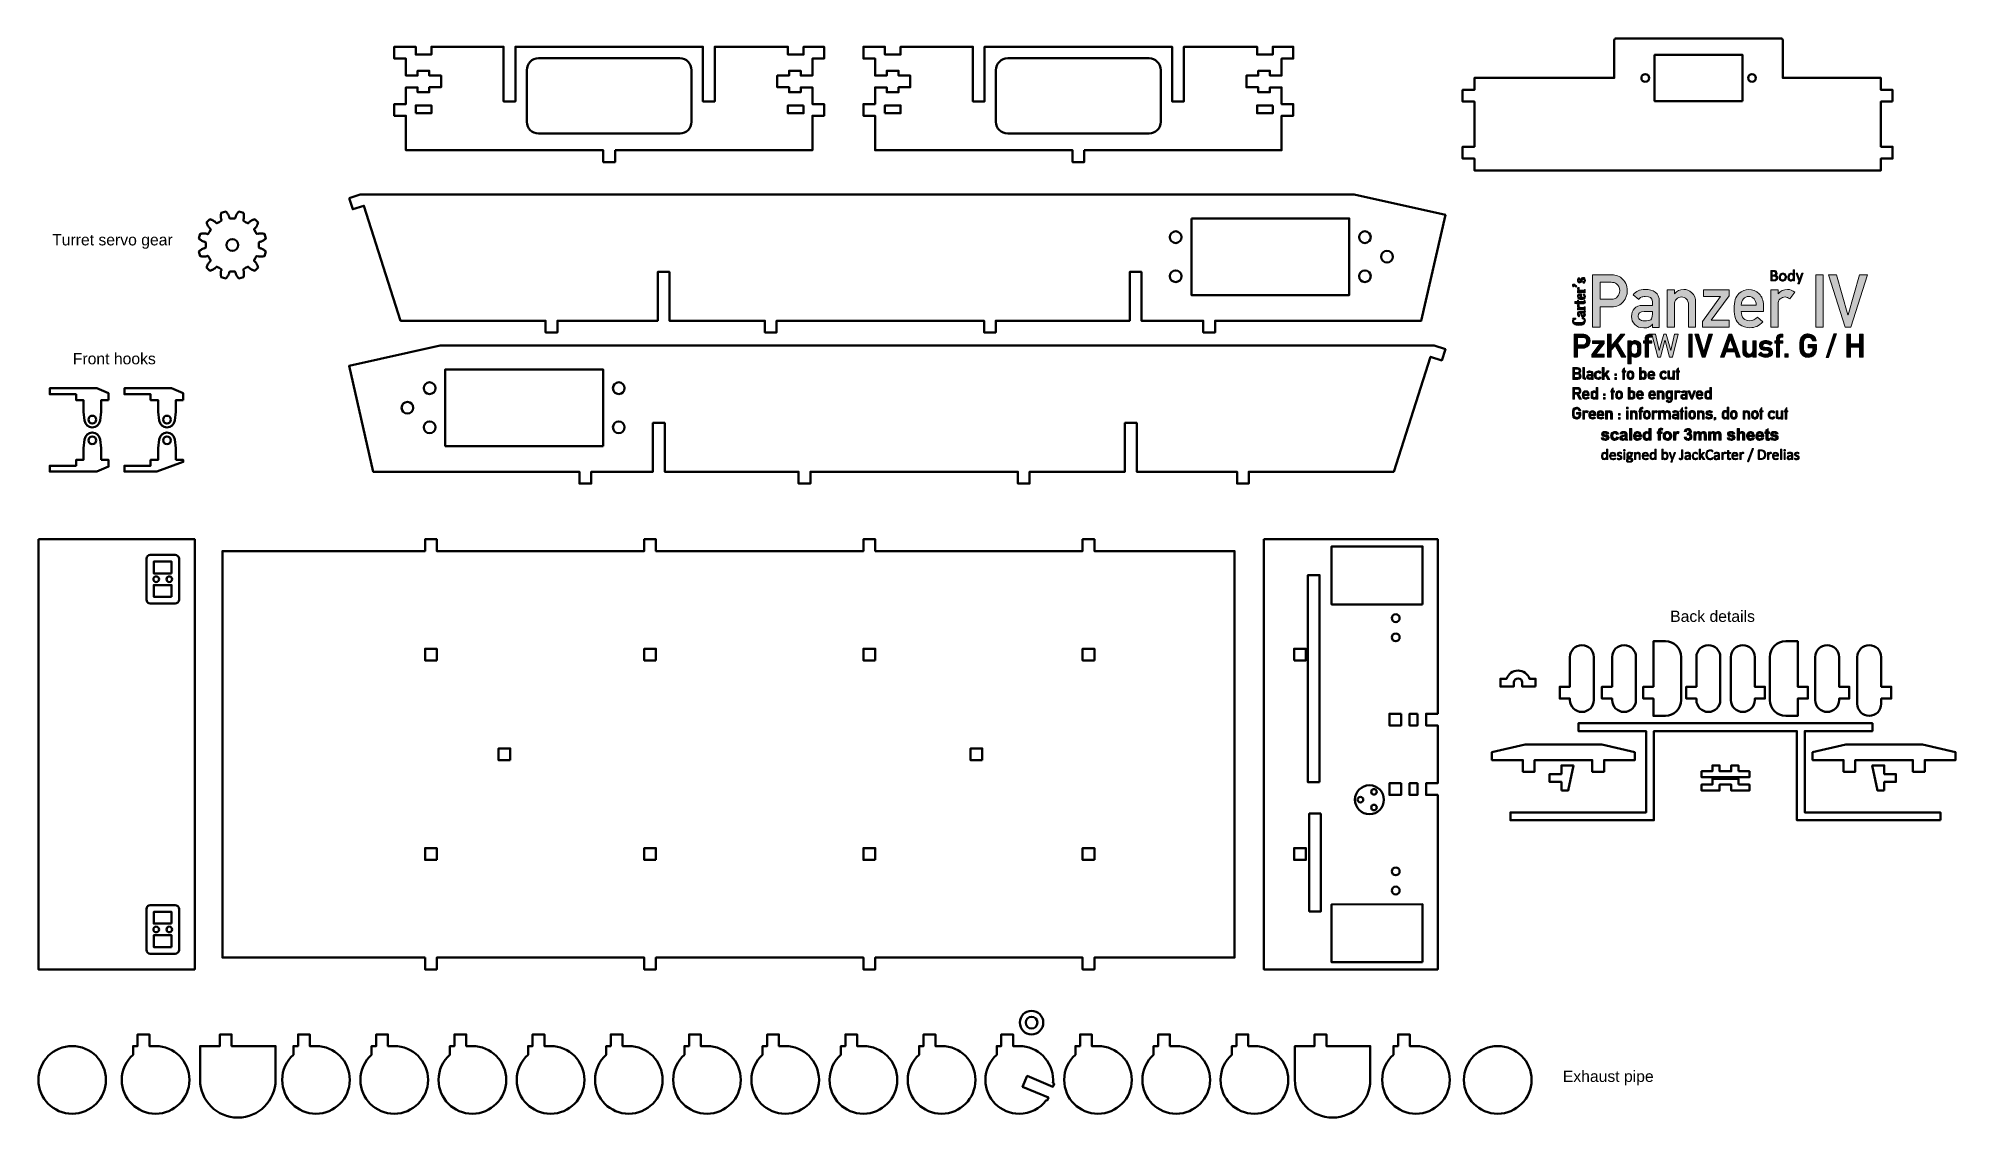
# Model space of a CAD drawing. Header units: inches. Extents: x 247 to 2765, y -1897 to -1110.
# Drawn here: x 2274.5 to 2765.1, y -1492.9 to -1216.8 of the extents above; entities that cross this region are included whole.
import ezdxf

# ---------------------------------------------------------------- set-up
doc = ezdxf.new("R2010")
doc.units = ezdxf.units.IN
doc.header["$MEASUREMENT"] = 0
doc.layers.add('Layer 1', color=7, linetype='Continuous')

msp = doc.modelspace()

# ---------------------------------------------------------------- texts
at = {"layer": 'Layer 1', "color": 95, "true_color": 0x3cb54a, "char_height": 2.8787, "attachment_point": 7}
for s, insert in [('\\fArial|b0|i0|c0|p34;\\W1;Turret servo gear', (2278.03, -1270.65)), ('\\fArial|b0|i0|c0|p34;\\W1;Front hooks', (2283.32, -1300.22)), ('\\fArial|b0|i0|c0|p34;\\W1;Back details', (2692.04, -1366.11)), ('\\fArial|b0|i0|c0|p34;\\W1;Exhaust pipe', (2664.57, -1484.6))]:
    msp.add_mtext(s, dxfattribs=dict(at, insert=insert))

# ---------------------------------------------------------------- blocks, each defined once
blk = doc.blocks.new('block 305')
at = {"layer": 'Layer 1', "color": 18, "lineweight": 50, "true_color": 0x010101}
for points, knots in [([(2669.46, -1372.01), (2667.77, -1372.01), (2666.4, -1373.37), (2666.4, -1375.06), (2666.4, -1375.06), (2666.4, -1382.68), (2666.4, -1382.68), (2666.4, -1382.68), (2663.8, -1382.68), (2663.8, -1382.68), (2663.8, -1382.68), (2663.8, -1385.68), (2663.8, -1385.68), (2663.8, -1385.68), (2666.4, -1385.68), (2666.4, -1385.68), (2666.4, -1385.68), (2666.4, -1386.05), (2666.4, -1386.05), (2666.4, -1387.74), (2667.77, -1389.1), (2669.46, -1389.1), (2671.14, -1389.1), (2672.51, -1387.73), (2672.51, -1386.05), (2672.51, -1386.05), (2672.51, -1375.06), (2672.51, -1375.06), (2672.51, -1373.37), (2671.14, -1372.01), (2669.46, -1372.01)], [0, 0, 0, 0, 1, 1, 1, 2, 2, 2, 3, 3, 3, 4, 4, 4, 5, 5, 5, 6, 6, 6, 7, 7, 7, 8, 8, 8, 9, 9, 9, 10, 10, 10, 10]), ([(2680.23, -1372.01), (2678.54, -1372.01), (2677.18, -1373.37), (2677.18, -1375.06), (2677.18, -1375.06), (2677.18, -1382.68), (2677.18, -1382.68), (2677.18, -1382.68), (2674.58, -1382.68), (2674.58, -1382.68), (2674.58, -1382.68), (2674.58, -1385.68), (2674.58, -1385.68), (2674.58, -1385.68), (2677.18, -1385.68), (2677.18, -1385.68), (2677.18, -1385.68), (2677.18, -1386.05), (2677.18, -1386.05), (2677.18, -1387.74), (2678.54, -1389.1), (2680.23, -1389.1), (2681.92, -1389.1), (2683.29, -1387.73), (2683.29, -1386.05), (2683.29, -1386.05), (2683.29, -1375.06), (2683.29, -1375.06), (2683.29, -1373.37), (2681.92, -1372.01), (2680.23, -1372.01)], [0, 0, 0, 0, 1, 1, 1, 2, 2, 2, 3, 3, 3, 4, 4, 4, 5, 5, 5, 6, 6, 6, 7, 7, 7, 8, 8, 8, 9, 9, 9, 10, 10, 10, 10]), ([(2690.81, -1390.1), (2693.04, -1390.1), (2694.86, -1388.28), (2694.86, -1386.05), (2694.86, -1386.05), (2694.86, -1375.06), (2694.86, -1375.06), (2694.86, -1372.83), (2693.04, -1371.01), (2690.81, -1371.01), (2690.81, -1371.01), (2687.75, -1371.01), (2687.75, -1371.01), (2687.75, -1371.01), (2687.75, -1382.68), (2687.75, -1382.68), (2687.75, -1382.68), (2685.15, -1382.68), (2685.15, -1382.68), (2685.15, -1382.68), (2685.15, -1385.68), (2685.15, -1385.68), (2685.15, -1385.68), (2687.75, -1385.68), (2687.75, -1385.68), (2687.75, -1385.68), (2687.75, -1390.1), (2687.75, -1390.1), (2687.75, -1390.1), (2690.81, -1390.1), (2690.81, -1390.1), (2690.81, -1390.1), (2690.81, -1390.1), (2690.81, -1390.1)], [0, 0, 0, 0, 1, 1, 1, 2, 2, 2, 3, 3, 3, 4, 4, 4, 5, 5, 5, 6, 6, 6, 7, 7, 7, 8, 8, 8, 9, 9, 9, 10, 10, 10, 11, 11, 11, 11]), ([(2701.81, -1372.01), (2700.12, -1372.01), (2698.75, -1373.37), (2698.75, -1375.06), (2698.75, -1375.06), (2698.75, -1382.68), (2698.75, -1382.68), (2698.75, -1382.68), (2696.16, -1382.68), (2696.16, -1382.68), (2696.16, -1382.68), (2696.16, -1385.68), (2696.16, -1385.68), (2696.16, -1385.68), (2698.75, -1385.68), (2698.75, -1385.68), (2698.75, -1385.68), (2698.75, -1386.05), (2698.75, -1386.05), (2698.75, -1387.74), (2700.12, -1389.1), (2701.81, -1389.1), (2703.5, -1389.1), (2704.87, -1387.73), (2704.87, -1386.05), (2704.87, -1386.05), (2704.87, -1375.06), (2704.87, -1375.06), (2704.87, -1373.37), (2703.5, -1372.01), (2701.81, -1372.01)], [0, 0, 0, 0, 1, 1, 1, 2, 2, 2, 3, 3, 3, 4, 4, 4, 5, 5, 5, 6, 6, 6, 7, 7, 7, 8, 8, 8, 9, 9, 9, 10, 10, 10, 10]), ([(2710.62, -1372.01), (2712.31, -1372.01), (2713.67, -1373.37), (2713.67, -1375.06), (2713.67, -1375.06), (2713.67, -1382.68), (2713.67, -1382.68), (2713.67, -1382.68), (2716.27, -1382.68), (2716.27, -1382.68), (2716.27, -1382.68), (2716.27, -1385.68), (2716.27, -1385.68), (2716.27, -1385.68), (2713.67, -1385.68), (2713.67, -1385.68), (2713.67, -1385.68), (2713.67, -1386.05), (2713.67, -1386.05), (2713.67, -1387.74), (2712.31, -1389.1), (2710.62, -1389.1), (2708.93, -1389.1), (2707.56, -1387.73), (2707.56, -1386.05), (2707.56, -1386.05), (2707.56, -1375.06), (2707.56, -1375.06), (2707.56, -1373.37), (2708.93, -1372.01), (2710.62, -1372.01)], [0, 0, 0, 0, 1, 1, 1, 2, 2, 2, 3, 3, 3, 4, 4, 4, 5, 5, 5, 6, 6, 6, 7, 7, 7, 8, 8, 8, 9, 9, 9, 10, 10, 10, 10]), ([(2721.62, -1390.1), (2719.38, -1390.1), (2717.56, -1388.28), (2717.56, -1386.05), (2717.56, -1386.05), (2717.56, -1375.06), (2717.56, -1375.06), (2717.56, -1372.83), (2719.38, -1371.01), (2721.62, -1371.01), (2721.62, -1371.01), (2724.68, -1371.01), (2724.68, -1371.01), (2724.68, -1371.01), (2724.68, -1382.68), (2724.68, -1382.68), (2724.68, -1382.68), (2727.27, -1382.68), (2727.27, -1382.68), (2727.27, -1382.68), (2727.27, -1385.68), (2727.27, -1385.68), (2727.27, -1385.68), (2724.68, -1385.68), (2724.68, -1385.68), (2724.68, -1385.68), (2724.68, -1390.1), (2724.68, -1390.1), (2724.68, -1390.1), (2721.62, -1390.1), (2721.62, -1390.1), (2721.62, -1390.1), (2721.62, -1390.1), (2721.62, -1390.1)], [0, 0, 0, 0, 1, 1, 1, 2, 2, 2, 3, 3, 3, 4, 4, 4, 5, 5, 5, 6, 6, 6, 7, 7, 7, 8, 8, 8, 9, 9, 9, 10, 10, 10, 11, 11, 11, 11]), ([(2732.19, -1372.01), (2733.88, -1372.01), (2735.25, -1373.37), (2735.25, -1375.06), (2735.25, -1375.06), (2735.25, -1382.68), (2735.25, -1382.68), (2735.25, -1382.68), (2737.85, -1382.68), (2737.85, -1382.68), (2737.85, -1382.68), (2737.85, -1385.68), (2737.85, -1385.68), (2737.85, -1385.68), (2735.25, -1385.68), (2735.25, -1385.68), (2735.25, -1385.68), (2735.25, -1386.05), (2735.25, -1386.05), (2735.25, -1387.74), (2733.88, -1389.1), (2732.19, -1389.1), (2730.51, -1389.1), (2729.14, -1387.73), (2729.14, -1386.05), (2729.14, -1386.05), (2729.14, -1375.06), (2729.14, -1375.06), (2729.14, -1373.37), (2730.51, -1372.01), (2732.19, -1372.01)], [0, 0, 0, 0, 1, 1, 1, 2, 2, 2, 3, 3, 3, 4, 4, 4, 5, 5, 5, 6, 6, 6, 7, 7, 7, 8, 8, 8, 9, 9, 9, 10, 10, 10, 10]), ([(2742.97, -1372.01), (2744.66, -1372.01), (2746.03, -1373.37), (2746.03, -1375.06), (2746.03, -1375.06), (2746.03, -1382.68), (2746.03, -1382.68), (2746.03, -1382.68), (2748.62, -1382.68), (2748.62, -1382.68), (2748.62, -1382.68), (2748.62, -1385.68), (2748.62, -1385.68), (2748.62, -1385.68), (2746.03, -1385.68), (2746.03, -1385.68), (2746.03, -1385.68), (2746.03, -1387.05), (2746.03, -1387.05), (2746.03, -1388.73), (2744.66, -1390.1), (2742.97, -1390.1), (2741.28, -1390.1), (2739.92, -1388.73), (2739.92, -1387.05), (2739.92, -1387.05), (2739.92, -1375.06), (2739.92, -1375.06), (2739.92, -1373.37), (2741.28, -1372.01), (2742.97, -1372.01)], [0, 0, 0, 0, 1, 1, 1, 2, 2, 2, 3, 3, 3, 4, 4, 4, 5, 5, 5, 6, 6, 6, 7, 7, 7, 8, 8, 8, 9, 9, 9, 10, 10, 10, 10])]:
    blk.add_open_spline(points, degree=3, knots=knots, dxfattribs=at)
blk = doc.blocks.new('block 304')
at = {"layer": 'Layer 1', "color": 18, "lineweight": 50, "true_color": 0x010101}
blk.add_open_spline([(2657.61, -1382.6), (2657.61, -1382.6), (2654.2, -1382.6), (2654.2, -1382.6), (2654.2, -1382.6), (2654.2, -1381.6), (2654.2, -1381.6), (2654.2, -1381), (2653.71, -1380.51), (2653.11, -1380.51), (2652.51, -1380.51), (2652.03, -1381), (2652.03, -1381.6), (2652.03, -1381.6), (2652.03, -1382.6), (2652.03, -1382.6), (2652.03, -1382.6), (2648.62, -1382.6), (2648.62, -1382.6), (2648.62, -1382.6), (2648.62, -1380.6), (2648.62, -1380.6), (2648.62, -1380.6), (2650.19, -1380.6), (2650.19, -1380.6), (2650.61, -1379.39), (2651.76, -1378.51), (2653.11, -1378.51), (2654.47, -1378.51), (2655.62, -1379.39), (2656.03, -1380.6), (2656.03, -1380.6), (2657.61, -1380.6), (2657.61, -1380.6), (2657.61, -1380.6), (2657.61, -1382.6), (2657.61, -1382.6)], degree=3, knots=[0, 0, 0, 0, 1, 1, 1, 2, 2, 2, 3, 3, 3, 4, 4, 4, 5, 5, 5, 6, 6, 6, 7, 7, 7, 8, 8, 8, 9, 9, 9, 10, 10, 10, 11, 11, 11, 12, 12, 12, 12], dxfattribs=at)
at = {"layer": 'Layer 1'}
blk.add_blockref('block 305', (0, 0), dxfattribs=at)
blk = doc.blocks.new('block 308')
at = {"layer": 'Layer 1', "color": 240, "lineweight": 50, "true_color": 0xec2227}
for points in [[(2304.65, -1354.44), (2305.04, -1354.44), (2305.37, -1354.76), (2305.37, -1355.15), (2305.37, -1355.55), (2305.04, -1355.87), (2304.65, -1355.87), (2304.25, -1355.87), (2303.93, -1355.55), (2303.93, -1355.15), (2303.93, -1354.76), (2304.25, -1354.44), (2304.65, -1354.44)], [(2308, -1354.44), (2308.39, -1354.44), (2308.72, -1354.76), (2308.72, -1355.15), (2308.72, -1355.55), (2308.39, -1355.87), (2308, -1355.87), (2307.6, -1355.87), (2307.28, -1355.55), (2307.28, -1355.15), (2307.28, -1354.76), (2307.6, -1354.44), (2308, -1354.44)]]:
    blk.add_open_spline(points, degree=3, knots=[0, 0, 0, 0, 1, 1, 1, 2, 2, 2, 3, 3, 3, 4, 4, 4, 4], dxfattribs=at)
blk = doc.blocks.new('block 307')
at = {"layer": 'Layer 1', "color": 18, "lineweight": 50, "true_color": 0x010101}
for points in [[(2308.6, -1353.66), (2304.04, -1353.66), (2304.04, -1350.65), (2308.6, -1350.65), (2308.6, -1353.66)], [(2308.6, -1359.65), (2304.04, -1359.65), (2304.04, -1356.65), (2308.6, -1356.65), (2308.6, -1359.65)]]:
    blk.add_lwpolyline(points, dxfattribs=at)
blk.add_open_spline([(2309.5, -1348.94), (2309.5, -1348.94), (2303.15, -1348.94), (2303.15, -1348.94), (2302.6, -1348.94), (2302.15, -1349.39), (2302.15, -1349.94), (2302.15, -1349.94), (2302.15, -1360.37), (2302.15, -1360.37), (2302.15, -1360.92), (2302.6, -1361.37), (2303.15, -1361.37), (2303.15, -1361.37), (2309.5, -1361.37), (2309.5, -1361.37), (2310.05, -1361.37), (2310.5, -1360.92), (2310.5, -1360.37), (2310.5, -1360.37), (2310.5, -1349.94), (2310.5, -1349.94), (2310.5, -1349.39), (2310.05, -1348.94), (2309.5, -1348.94)], degree=3, knots=[0, 0, 0, 0, 1, 1, 1, 2, 2, 2, 3, 3, 3, 4, 4, 4, 5, 5, 5, 6, 6, 6, 7, 7, 7, 8, 8, 8, 8], dxfattribs=at)
at = {"layer": 'Layer 1'}
blk.add_blockref('block 308', (0, 0), dxfattribs=at)
blk = doc.blocks.new('block 310')
at = {"layer": 'Layer 1', "color": 240, "lineweight": 50, "true_color": 0xec2227}
for points in [[(2304.65, -1444.01), (2305.04, -1444.01), (2305.37, -1444.34), (2305.37, -1444.73), (2305.37, -1445.13), (2305.04, -1445.45), (2304.65, -1445.45), (2304.25, -1445.45), (2303.93, -1445.13), (2303.93, -1444.73), (2303.93, -1444.34), (2304.25, -1444.01), (2304.65, -1444.01)], [(2308, -1444.01), (2308.39, -1444.01), (2308.72, -1444.34), (2308.72, -1444.73), (2308.72, -1445.13), (2308.39, -1445.45), (2308, -1445.45), (2307.6, -1445.45), (2307.28, -1445.13), (2307.28, -1444.73), (2307.28, -1444.34), (2307.6, -1444.01), (2308, -1444.01)]]:
    blk.add_open_spline(points, degree=3, knots=[0, 0, 0, 0, 1, 1, 1, 2, 2, 2, 3, 3, 3, 4, 4, 4, 4], dxfattribs=at)
blk = doc.blocks.new('block 309')
at = {"layer": 'Layer 1', "color": 18, "lineweight": 50, "true_color": 0x010101}
for points in [[(2308.6, -1443.23), (2304.04, -1443.23), (2304.04, -1440.23), (2308.6, -1440.23), (2308.6, -1443.23)], [(2308.6, -1449.23), (2304.04, -1449.23), (2304.04, -1446.23), (2308.6, -1446.23), (2308.6, -1449.23)]]:
    blk.add_lwpolyline(points, dxfattribs=at)
blk.add_open_spline([(2310.5, -1449.94), (2310.5, -1449.94), (2310.5, -1439.52), (2310.5, -1439.52), (2310.5, -1438.97), (2310.05, -1438.52), (2309.5, -1438.52), (2309.5, -1438.52), (2303.15, -1438.52), (2303.15, -1438.52), (2302.6, -1438.52), (2302.15, -1438.97), (2302.15, -1439.52), (2302.15, -1439.52), (2302.15, -1449.94), (2302.15, -1449.94), (2302.15, -1450.5), (2302.6, -1450.94), (2303.15, -1450.94), (2303.15, -1450.94), (2309.5, -1450.94), (2309.5, -1450.94), (2310.05, -1450.94), (2310.5, -1450.5), (2310.5, -1449.94)], degree=3, knots=[0, 0, 0, 0, 1, 1, 1, 2, 2, 2, 3, 3, 3, 4, 4, 4, 5, 5, 5, 6, 6, 6, 7, 7, 7, 8, 8, 8, 8], dxfattribs=at)
at = {"layer": 'Layer 1'}
blk.add_blockref('block 310', (0, 0), dxfattribs=at)
blk = doc.blocks.new('block 306')
at = {"layer": 'Layer 1', "color": 18, "lineweight": 50, "true_color": 0x010101}
blk.add_lwpolyline([(2274.5, -1344.94), (2314.5, -1344.94), (2314.5, -1454.94), (2274.5, -1454.94), (2274.5, -1344.94)], dxfattribs=at)
at = {"layer": 'Layer 1'}
for name in ['block 307', 'block 309']:
    blk.add_blockref(name, (0, 0), dxfattribs=at)
blk = doc.blocks.new('block 313')
at = {"layer": 'Layer 1', "color": 240, "lineweight": 50, "true_color": 0xec2227}
for points in [[(2612.78, -1410.82), (2613.18, -1410.82), (2613.5, -1411.14), (2613.5, -1411.54), (2613.5, -1411.94), (2613.18, -1412.26), (2612.78, -1412.26), (2612.38, -1412.26), (2612.06, -1411.94), (2612.06, -1411.54), (2612.06, -1411.14), (2612.38, -1410.82), (2612.78, -1410.82)], [(2616.24, -1408.82), (2616.64, -1408.82), (2616.96, -1409.14), (2616.96, -1409.54), (2616.96, -1409.94), (2616.64, -1410.26), (2616.24, -1410.26), (2615.84, -1410.26), (2615.52, -1409.94), (2615.52, -1409.54), (2615.52, -1409.14), (2615.84, -1408.82), (2616.24, -1408.82)], [(2616.24, -1412.82), (2616.64, -1412.82), (2616.96, -1413.14), (2616.96, -1413.54), (2616.96, -1413.94), (2616.64, -1414.26), (2616.24, -1414.26), (2615.84, -1414.26), (2615.52, -1413.94), (2615.52, -1413.54), (2615.52, -1413.14), (2615.84, -1412.82), (2616.24, -1412.82)]]:
    blk.add_open_spline(points, degree=3, knots=[0, 0, 0, 0, 1, 1, 1, 2, 2, 2, 3, 3, 3, 4, 4, 4, 4], dxfattribs=at)
blk = doc.blocks.new('block 312')
at = {"layer": 'Layer 1', "color": 18, "lineweight": 50, "true_color": 0x010101}
blk.add_open_spline([(2615.09, -1407.84), (2617.13, -1407.84), (2618.79, -1409.49), (2618.79, -1411.54), (2618.79, -1413.59), (2617.13, -1415.24), (2615.09, -1415.24), (2613.04, -1415.24), (2611.38, -1413.59), (2611.38, -1411.54), (2611.38, -1409.49), (2613.04, -1407.84), (2615.09, -1407.84)], degree=3, knots=[0, 0, 0, 0, 1, 1, 1, 2, 2, 2, 3, 3, 3, 4, 4, 4, 4], dxfattribs=at)
at = {"layer": 'Layer 1'}
blk.add_blockref('block 313', (0, 0), dxfattribs=at)
blk = doc.blocks.new('block 314')
at = {"layer": 'Layer 1', "color": 240, "lineweight": 50, "true_color": 0xec2227}
for points in [[(2621.82, -1428.88), (2622.37, -1428.88), (2622.82, -1429.33), (2622.82, -1429.88), (2622.82, -1430.43), (2622.37, -1430.88), (2621.82, -1430.88), (2621.27, -1430.88), (2620.82, -1430.43), (2620.82, -1429.88), (2620.82, -1429.33), (2621.27, -1428.88), (2621.82, -1428.88)], [(2621.82, -1433.78), (2622.37, -1433.78), (2622.82, -1434.22), (2622.82, -1434.78), (2622.82, -1435.33), (2622.37, -1435.78), (2621.82, -1435.78), (2621.27, -1435.78), (2620.82, -1435.33), (2620.82, -1434.78), (2620.82, -1434.22), (2621.27, -1433.78), (2621.82, -1433.78)]]:
    blk.add_open_spline(points, degree=3, knots=[0, 0, 0, 0, 1, 1, 1, 2, 2, 2, 3, 3, 3, 4, 4, 4, 4], dxfattribs=at)
blk = doc.blocks.new('block 315')
at = {"layer": 'Layer 1', "color": 240, "lineweight": 50, "true_color": 0xec2227}
for points in [[(2621.82, -1364.11), (2622.37, -1364.11), (2622.82, -1364.56), (2622.82, -1365.11), (2622.82, -1365.66), (2622.37, -1366.11), (2621.82, -1366.11), (2621.27, -1366.11), (2620.82, -1365.66), (2620.82, -1365.11), (2620.82, -1364.56), (2621.27, -1364.11), (2621.82, -1364.11)], [(2621.82, -1369.01), (2622.37, -1369.01), (2622.82, -1369.45), (2622.82, -1370.01), (2622.82, -1370.56), (2622.37, -1371.01), (2621.82, -1371.01), (2621.27, -1371.01), (2620.82, -1370.56), (2620.82, -1370.01), (2620.82, -1369.45), (2621.27, -1369.01), (2621.82, -1369.01)]]:
    blk.add_open_spline(points, degree=3, knots=[0, 0, 0, 0, 1, 1, 1, 2, 2, 2, 3, 3, 3, 4, 4, 4, 4], dxfattribs=at)
blk = doc.blocks.new('block 311')
at = {"layer": 'Layer 1', "color": 18, "lineweight": 50, "true_color": 0x010101}
for points in [[(2588.08, -1344.94), (2588.08, -1454.94), (2632.58, -1454.94), (2632.58, -1410.32), (2629.58, -1410.32), (2629.58, -1407.32), (2632.58, -1407.32), (2632.58, -1392.57), (2629.58, -1392.57), (2629.58, -1389.57), (2632.58, -1389.57), (2632.58, -1344.94), (2588.08, -1344.94)], [(2628.69, -1361.65), (2605.38, -1361.6), (2605.39, -1346.78), (2628.69, -1346.78), (2628.69, -1361.65)], [(2602.33, -1407.09), (2599.33, -1407.09), (2599.33, -1354.09), (2602.33, -1354.09), (2602.33, -1407.09)], [(2595.82, -1375.94), (2595.82, -1372.94), (2598.82, -1372.94), (2598.82, -1375.94), (2595.82, -1375.94)], [(2623.18, -1389.57), (2623.18, -1392.57), (2620.18, -1392.57), (2620.18, -1389.57), (2623.18, -1389.57)], [(2627.38, -1389.57), (2627.38, -1392.57), (2625.38, -1392.57), (2625.38, -1389.57), (2627.38, -1389.57)], [(2623.18, -1407.32), (2623.18, -1410.32), (2620.18, -1410.32), (2620.18, -1407.32), (2623.18, -1407.32)], [(2627.38, -1407.32), (2627.38, -1410.32), (2625.38, -1410.32), (2625.38, -1407.32), (2627.38, -1407.32)], [(2602.68, -1415.1), (2602.68, -1440.1), (2599.68, -1440.1), (2599.68, -1415.1), (2602.68, -1415.1)], [(2595.82, -1426.94), (2595.82, -1423.94), (2598.82, -1423.94), (2598.82, -1426.94), (2595.82, -1426.94), (2595.82, -1426.94)], [(2628.69, -1453.11), (2605.39, -1453.11), (2605.38, -1438.33), (2628.69, -1438.28), (2628.69, -1453.11)]]:
    blk.add_lwpolyline(points, dxfattribs=at)
at = {"layer": 'Layer 1'}
for name in ['block 315', 'block 312', 'block 314']:
    blk.add_blockref(name, (0, 0), dxfattribs=at)
blk = doc.blocks.new('block 317')
at = {"layer": 'Layer 1', "true_color": 0x010101}
h = blk.add_hatch(color=18, dxfattribs=at)
h.dxf.hatch_style = 2
edge = h.paths.add_edge_path()
edge.add_spline(control_points=[(2668.15, -1280.32), (2668.15, -1280.32), (2668, -1280.48), (2668, -1280.48), (2667.82, -1280.21), (2667.68, -1280.07), (2667.58, -1280.06), (2667.54, -1280.27), (2667.45, -1280.38), (2667.31, -1280.38), (2667.23, -1280.38), (2667.16, -1280.34), (2667.11, -1280.27), (2667.06, -1280.2), (2667.04, -1280.12), (2667.04, -1280.03), (2667.04, -1279.92), (2667.07, -1279.83), (2667.13, -1279.76), (2667.19, -1279.69), (2667.27, -1279.66), (2667.36, -1279.66), (2667.64, -1279.66), (2667.9, -1279.88), (2668.15, -1280.32)], knot_values=[0, 0, 0, 0, 1, 1, 1, 2, 2, 2, 3, 3, 3, 4, 4, 4, 5, 5, 5, 6, 6, 6, 7, 7, 7, 8, 8, 8, 8], degree=3, periodic=1)
h = blk.add_hatch(color=18, dxfattribs=at)
h.dxf.hatch_style = 2
edge = h.paths.add_edge_path()
edge.add_spline(control_points=[(2668.3, -1278.66), (2668.3, -1278.48), (2668.34, -1278.33), (2668.4, -1278.22), (2668.47, -1278.1), (2668.56, -1278.04), (2668.66, -1278.04), (2668.72, -1278.04), (2668.77, -1278.07), (2668.81, -1278.12), (2668.86, -1278.17), (2668.88, -1278.25), (2668.88, -1278.33), (2668.88, -1278.4), (2668.86, -1278.46), (2668.83, -1278.52), (2668.8, -1278.57), (2668.76, -1278.6), (2668.7, -1278.6), (2668.68, -1278.6), (2668.65, -1278.59), (2668.62, -1278.57), (2668.6, -1278.56), (2668.59, -1278.56), (2668.58, -1278.56), (2668.53, -1278.56), (2668.5, -1278.61), (2668.5, -1278.7), (2668.5, -1278.77), (2668.52, -1278.84), (2668.56, -1278.89), (2668.6, -1278.94), (2668.65, -1278.97), (2668.72, -1278.97), (2668.78, -1278.97), (2668.83, -1278.95), (2668.88, -1278.9), (2668.94, -1278.85), (2669.02, -1278.72), (2669.13, -1278.51), (2669.24, -1278.3), (2669.34, -1278.16), (2669.44, -1278.08), (2669.53, -1278), (2669.64, -1277.96), (2669.75, -1277.96), (2669.94, -1277.96), (2670.08, -1278.04), (2670.19, -1278.2), (2670.29, -1278.36), (2670.34, -1278.55), (2670.34, -1278.77), (2670.34, -1278.98), (2670.3, -1279.15), (2670.23, -1279.28), (2670.15, -1279.41), (2670.06, -1279.47), (2669.94, -1279.47), (2669.88, -1279.47), (2669.82, -1279.44), (2669.78, -1279.39), (2669.73, -1279.34), (2669.71, -1279.27), (2669.71, -1279.17), (2669.71, -1278.99), (2669.77, -1278.9), (2669.9, -1278.9), (2669.92, -1278.9), (2669.94, -1278.91), (2669.98, -1278.92), (2670.01, -1278.93), (2670.03, -1278.94), (2670.04, -1278.94), (2670.11, -1278.94), (2670.14, -1278.87), (2670.14, -1278.75), (2670.14, -1278.65), (2670.12, -1278.57), (2670.07, -1278.5), (2670.03, -1278.44), (2669.97, -1278.41), (2669.91, -1278.41), (2669.85, -1278.41), (2669.79, -1278.43), (2669.74, -1278.49), (2669.68, -1278.55), (2669.61, -1278.66), (2669.51, -1278.82), (2669.39, -1279.04), (2669.28, -1279.2), (2669.19, -1279.29), (2669.09, -1279.38), (2668.98, -1279.42), (2668.86, -1279.42), (2668.69, -1279.42), (2668.56, -1279.34), (2668.46, -1279.19), (2668.35, -1279.04), (2668.3, -1278.86), (2668.3, -1278.66)], knot_values=[0, 0, 0, 0, 1, 1, 1, 2, 2, 2, 3, 3, 3, 4, 4, 4, 5, 5, 5, 6, 6, 6, 7, 7, 7, 8, 8, 8, 9, 9, 9, 10, 10, 10, 11, 11, 11, 12, 12, 12, 13, 13, 13, 14, 14, 14, 15, 15, 15, 16, 16, 16, 17, 17, 17, 18, 18, 18, 19, 19, 19, 20, 20, 20, 21, 21, 21, 22, 22, 22, 23, 23, 23, 24, 24, 24, 25, 25, 25, 26, 26, 26, 27, 27, 27, 28, 28, 28, 29, 29, 29, 30, 30, 30, 31, 31, 31, 32, 32, 32, 33, 33, 33, 33], degree=3, periodic=1)
h = blk.add_hatch(color=18, dxfattribs=at)
h.dxf.hatch_style = 2
edge = h.paths.add_edge_path()
edge.add_spline(control_points=[(2668.57, -1284.7), (2668.57, -1284.7), (2668.57, -1284.8), (2668.57, -1284.8), (2668.57, -1284.84), (2668.56, -1284.86), (2668.53, -1284.86), (2668.53, -1284.86), (2668.43, -1284.86), (2668.43, -1284.86), (2668.4, -1284.86), (2668.37, -1284.84), (2668.35, -1284.8), (2668.32, -1284.75), (2668.28, -1284.71), (2668.25, -1284.7), (2668.21, -1284.68), (2668.15, -1284.68), (2668.07, -1284.68), (2668.07, -1284.68), (2667.73, -1284.68), (2667.73, -1284.68), (2667.7, -1284.68), (2667.68, -1284.65), (2667.67, -1284.59), (2667.67, -1284.59), (2667.65, -1284.25), (2667.65, -1284.25), (2667.64, -1284.22), (2667.64, -1284.2), (2667.64, -1284.19), (2667.64, -1284.17), (2667.66, -1284.16), (2667.69, -1284.16), (2667.69, -1284.16), (2668.35, -1284.16), (2668.35, -1284.16), (2668.35, -1284.16), (2668.35, -1283.87), (2668.35, -1283.87), (2668.35, -1283.82), (2668.36, -1283.79), (2668.39, -1283.79), (2668.39, -1283.79), (2668.52, -1283.79), (2668.52, -1283.79), (2668.55, -1283.79), (2668.57, -1283.82), (2668.57, -1283.86), (2668.57, -1283.86), (2668.57, -1284.16), (2668.57, -1284.16), (2668.57, -1284.16), (2669.83, -1284.16), (2669.83, -1284.16), (2669.96, -1284.16), (2670.03, -1284.1), (2670.03, -1283.99), (2670.03, -1283.96), (2670.03, -1283.93), (2670.02, -1283.91), (2670.02, -1283.89), (2670.02, -1283.87), (2670.02, -1283.86), (2670.02, -1283.83), (2670.03, -1283.8), (2670.05, -1283.79), (2670.05, -1283.79), (2670.15, -1283.75), (2670.15, -1283.75), (2670.15, -1283.75), (2670.16, -1283.75), (2670.16, -1283.75), (2670.19, -1283.75), (2670.23, -1283.81), (2670.27, -1283.93), (2670.32, -1284.05), (2670.34, -1284.16), (2670.34, -1284.27), (2670.34, -1284.56), (2670.2, -1284.7), (2669.94, -1284.7), (2669.94, -1284.7), (2668.57, -1284.7), (2668.57, -1284.7), (2668.57, -1284.7), (2668.57, -1284.7), (2668.57, -1284.7)], knot_values=[0, 0, 0, 0, 1, 1, 1, 2, 2, 2, 3, 3, 3, 4, 4, 4, 5, 5, 5, 6, 6, 6, 7, 7, 7, 8, 8, 8, 9, 9, 9, 10, 10, 10, 11, 11, 11, 12, 12, 12, 13, 13, 13, 14, 14, 14, 15, 15, 15, 16, 16, 16, 17, 17, 17, 18, 18, 18, 19, 19, 19, 20, 20, 20, 21, 21, 21, 22, 22, 22, 23, 23, 23, 24, 24, 24, 25, 25, 25, 26, 26, 26, 27, 27, 27, 28, 28, 28, 29, 29, 29, 29], degree=3, periodic=1)
h = blk.add_hatch(color=18, dxfattribs=at)
h.dxf.hatch_style = 2
edge = h.paths.add_edge_path()
edge.add_spline(control_points=[(2669.79, -1282.15), (2670.16, -1282.19), (2670.34, -1282.41), (2670.34, -1282.81), (2670.34, -1283.07), (2670.26, -1283.28), (2670.09, -1283.43), (2669.92, -1283.59), (2669.67, -1283.67), (2669.34, -1283.67), (2669.02, -1283.67), (2668.76, -1283.59), (2668.58, -1283.45), (2668.4, -1283.3), (2668.3, -1283.1), (2668.3, -1282.86), (2668.3, -1282.64), (2668.37, -1282.46), (2668.52, -1282.33), (2668.66, -1282.19), (2668.85, -1282.13), (2669.09, -1282.13), (2669.09, -1282.13), (2669.26, -1282.13), (2669.26, -1282.13), (2669.29, -1282.13), (2669.31, -1282.15), (2669.31, -1282.2), (2669.31, -1282.2), (2669.31, -1283.06), (2669.31, -1283.06), (2669.31, -1283.06), (2669.48, -1283.06), (2669.48, -1283.06), (2669.66, -1283.06), (2669.81, -1283.03), (2669.91, -1282.98), (2670.01, -1282.94), (2670.06, -1282.85), (2670.06, -1282.73), (2670.06, -1282.59), (2669.96, -1282.5), (2669.75, -1282.44), (2669.75, -1282.44), (2669.79, -1282.15), (2669.79, -1282.15)], knot_values=[0, 0, 0, 0, 1, 1, 1, 2, 2, 2, 3, 3, 3, 4, 4, 4, 5, 5, 5, 6, 6, 6, 7, 7, 7, 8, 8, 8, 9, 9, 9, 10, 10, 10, 11, 11, 11, 12, 12, 12, 13, 13, 13, 14, 14, 14, 15, 15, 15, 15], degree=3, periodic=1)
edge = h.paths.add_edge_path()
edge.add_spline(control_points=[(2669.08, -1282.66), (2669.08, -1282.66), (2668.8, -1282.66), (2668.8, -1282.66), (2668.6, -1282.66), (2668.5, -1282.72), (2668.5, -1282.86), (2668.5, -1282.99), (2668.63, -1283.06), (2668.88, -1283.06), (2668.88, -1283.06), (2669.08, -1283.06), (2669.08, -1283.06), (2669.08, -1283.06), (2669.08, -1282.66), (2669.08, -1282.66), (2669.08, -1282.66), (2669.08, -1282.66), (2669.08, -1282.66)], knot_values=[0, 0, 0, 0, 1, 1, 1, 2, 2, 2, 3, 3, 3, 4, 4, 4, 5, 5, 5, 6, 6, 6, 6], degree=3, periodic=1)
h = blk.add_hatch(color=18, dxfattribs=at)
h.dxf.hatch_style = 2
edge = h.paths.add_edge_path()
edge.add_spline(control_points=[(2668.76, -1281.35), (2668.47, -1281.23), (2668.32, -1281.06), (2668.32, -1280.84), (2668.32, -1280.75), (2668.34, -1280.68), (2668.39, -1280.63), (2668.43, -1280.58), (2668.49, -1280.55), (2668.55, -1280.55), (2668.61, -1280.55), (2668.66, -1280.58), (2668.71, -1280.62), (2668.75, -1280.67), (2668.77, -1280.73), (2668.77, -1280.81), (2668.77, -1280.9), (2668.74, -1280.97), (2668.68, -1281.04), (2668.84, -1281.18), (2669.03, -1281.24), (2669.25, -1281.24), (2669.25, -1281.24), (2669.95, -1281.24), (2669.95, -1281.24), (2670.01, -1281.24), (2670.07, -1281.21), (2670.12, -1281.14), (2670.14, -1281.11), (2670.15, -1281.09), (2670.16, -1281.09), (2670.16, -1281.09), (2670.26, -1281.09), (2670.26, -1281.09), (2670.29, -1281.09), (2670.3, -1281.1), (2670.3, -1281.13), (2670.3, -1281.13), (2670.3, -1281.88), (2670.3, -1281.88), (2670.3, -1281.9), (2670.29, -1281.91), (2670.27, -1281.91), (2670.27, -1281.91), (2670.15, -1281.91), (2670.15, -1281.91), (2670.13, -1281.91), (2670.12, -1281.9), (2670.12, -1281.88), (2670.09, -1281.82), (2670.06, -1281.79), (2670, -1281.79), (2670, -1281.79), (2668.72, -1281.79), (2668.72, -1281.79), (2668.65, -1281.79), (2668.59, -1281.82), (2668.54, -1281.88), (2668.52, -1281.9), (2668.51, -1281.92), (2668.5, -1281.92), (2668.5, -1281.92), (2668.4, -1281.92), (2668.4, -1281.92), (2668.37, -1281.92), (2668.35, -1281.89), (2668.35, -1281.84), (2668.35, -1281.84), (2668.35, -1281.35), (2668.35, -1281.35), (2668.35, -1281.35), (2668.76, -1281.35), (2668.76, -1281.35), (2668.76, -1281.35), (2668.76, -1281.35), (2668.76, -1281.35)], knot_values=[0, 0, 0, 0, 1, 1, 1, 2, 2, 2, 3, 3, 3, 4, 4, 4, 5, 5, 5, 6, 6, 6, 7, 7, 7, 8, 8, 8, 9, 9, 9, 10, 10, 10, 11, 11, 11, 12, 12, 12, 13, 13, 13, 14, 14, 14, 15, 15, 15, 16, 16, 16, 17, 17, 17, 18, 18, 18, 19, 19, 19, 20, 20, 20, 21, 21, 21, 22, 22, 22, 23, 23, 23, 24, 24, 24, 25, 25, 25, 25], degree=3, periodic=1)
h = blk.add_hatch(color=18, dxfattribs=at)
h.dxf.hatch_style = 2
edge = h.paths.add_edge_path()
edge.add_spline(control_points=[(2668.76, -1285.73), (2668.47, -1285.61), (2668.32, -1285.44), (2668.32, -1285.22), (2668.32, -1285.13), (2668.34, -1285.06), (2668.39, -1285.01), (2668.43, -1284.96), (2668.49, -1284.93), (2668.55, -1284.93), (2668.61, -1284.93), (2668.66, -1284.96), (2668.71, -1285.01), (2668.75, -1285.05), (2668.77, -1285.12), (2668.77, -1285.19), (2668.77, -1285.28), (2668.74, -1285.36), (2668.68, -1285.43), (2668.84, -1285.56), (2669.03, -1285.62), (2669.25, -1285.62), (2669.25, -1285.62), (2669.95, -1285.62), (2669.95, -1285.62), (2670.01, -1285.62), (2670.07, -1285.59), (2670.12, -1285.52), (2670.14, -1285.49), (2670.15, -1285.47), (2670.16, -1285.47), (2670.16, -1285.47), (2670.26, -1285.47), (2670.26, -1285.47), (2670.29, -1285.47), (2670.3, -1285.49), (2670.3, -1285.51), (2670.3, -1285.51), (2670.3, -1286.26), (2670.3, -1286.26), (2670.3, -1286.29), (2670.29, -1286.3), (2670.27, -1286.3), (2670.27, -1286.3), (2670.15, -1286.3), (2670.15, -1286.3), (2670.13, -1286.3), (2670.12, -1286.28), (2670.12, -1286.26), (2670.09, -1286.2), (2670.06, -1286.17), (2670, -1286.17), (2670, -1286.17), (2668.72, -1286.17), (2668.72, -1286.17), (2668.65, -1286.17), (2668.59, -1286.2), (2668.54, -1286.26), (2668.52, -1286.28), (2668.51, -1286.3), (2668.5, -1286.3), (2668.5, -1286.3), (2668.4, -1286.3), (2668.4, -1286.3), (2668.37, -1286.3), (2668.35, -1286.27), (2668.35, -1286.22), (2668.35, -1286.22), (2668.35, -1285.73), (2668.35, -1285.73), (2668.35, -1285.73), (2668.76, -1285.73), (2668.76, -1285.73), (2668.76, -1285.73), (2668.76, -1285.73), (2668.76, -1285.73)], knot_values=[0, 0, 0, 0, 1, 1, 1, 2, 2, 2, 3, 3, 3, 4, 4, 4, 5, 5, 5, 6, 6, 6, 7, 7, 7, 8, 8, 8, 9, 9, 9, 10, 10, 10, 11, 11, 11, 12, 12, 12, 13, 13, 13, 14, 14, 14, 15, 15, 15, 16, 16, 16, 17, 17, 17, 18, 18, 18, 19, 19, 19, 20, 20, 20, 21, 21, 21, 22, 22, 22, 23, 23, 23, 24, 24, 24, 25, 25, 25, 25], degree=3, periodic=1)
h = blk.add_hatch(color=18, dxfattribs=at)
h.dxf.hatch_style = 2
edge = h.paths.add_edge_path()
edge.add_spline(control_points=[(2669.51, -1288.26), (2669.77, -1288.28), (2669.97, -1288.36), (2670.12, -1288.51), (2670.26, -1288.66), (2670.34, -1288.86), (2670.34, -1289.1), (2670.34, -1289.44), (2670.2, -1289.71), (2669.92, -1289.92), (2669.64, -1290.13), (2669.23, -1290.23), (2668.69, -1290.23), (2668.16, -1290.23), (2667.76, -1290.13), (2667.47, -1289.93), (2667.18, -1289.73), (2667.04, -1289.47), (2667.04, -1289.15), (2667.04, -1289.02), (2667.07, -1288.88), (2667.14, -1288.72), (2667.15, -1288.7), (2667.15, -1288.68), (2667.15, -1288.67), (2667.15, -1288.65), (2667.14, -1288.64), (2667.13, -1288.61), (2667.11, -1288.6), (2667.1, -1288.58), (2667.1, -1288.57), (2667.1, -1288.57), (2667.1, -1288.41), (2667.1, -1288.41), (2667.1, -1288.37), (2667.12, -1288.36), (2667.16, -1288.36), (2667.16, -1288.36), (2667.84, -1288.36), (2667.84, -1288.36), (2667.88, -1288.36), (2667.9, -1288.37), (2667.9, -1288.41), (2667.9, -1288.41), (2667.9, -1288.53), (2667.9, -1288.53), (2667.9, -1288.57), (2667.89, -1288.6), (2667.88, -1288.61), (2667.86, -1288.62), (2667.82, -1288.64), (2667.75, -1288.67), (2667.43, -1288.78), (2667.27, -1288.93), (2667.27, -1289.11), (2667.27, -1289.22), (2667.31, -1289.3), (2667.4, -1289.36), (2667.48, -1289.42), (2667.64, -1289.46), (2667.87, -1289.5), (2668.1, -1289.53), (2668.33, -1289.54), (2668.56, -1289.54), (2669.08, -1289.54), (2669.46, -1289.5), (2669.7, -1289.43), (2669.94, -1289.35), (2670.06, -1289.21), (2670.06, -1289.02), (2670.06, -1288.79), (2669.87, -1288.64), (2669.48, -1288.57), (2669.48, -1288.57), (2669.51, -1288.26), (2669.51, -1288.26)], knot_values=[0, 0, 0, 0, 1, 1, 1, 2, 2, 2, 3, 3, 3, 4, 4, 4, 5, 5, 5, 6, 6, 6, 7, 7, 7, 8, 8, 8, 9, 9, 9, 10, 10, 10, 11, 11, 11, 12, 12, 12, 13, 13, 13, 14, 14, 14, 15, 15, 15, 16, 16, 16, 17, 17, 17, 18, 18, 18, 19, 19, 19, 20, 20, 20, 21, 21, 21, 22, 22, 22, 23, 23, 23, 24, 24, 24, 25, 25, 25, 25], degree=3, periodic=1)
h = blk.add_hatch(color=18, dxfattribs=at)
h.dxf.hatch_style = 2
edge = h.paths.add_edge_path()
edge.add_spline(control_points=[(2669.05, -1287.15), (2669.05, -1287.15), (2668.76, -1287.15), (2668.76, -1287.15), (2668.59, -1287.15), (2668.51, -1287.23), (2668.51, -1287.41), (2668.51, -1287.47), (2668.52, -1287.5), (2668.55, -1287.5), (2668.56, -1287.5), (2668.58, -1287.5), (2668.6, -1287.49), (2668.64, -1287.47), (2668.68, -1287.45), (2668.7, -1287.45), (2668.76, -1287.45), (2668.8, -1287.48), (2668.84, -1287.52), (2668.87, -1287.57), (2668.89, -1287.63), (2668.89, -1287.71), (2668.89, -1287.8), (2668.87, -1287.87), (2668.83, -1287.93), (2668.79, -1287.98), (2668.74, -1288.01), (2668.67, -1288.01), (2668.56, -1288.01), (2668.47, -1287.94), (2668.41, -1287.81), (2668.34, -1287.68), (2668.3, -1287.53), (2668.3, -1287.36), (2668.3, -1287.12), (2668.35, -1286.93), (2668.45, -1286.8), (2668.55, -1286.67), (2668.68, -1286.6), (2668.86, -1286.6), (2668.86, -1286.6), (2669.89, -1286.6), (2669.89, -1286.6), (2669.95, -1286.6), (2669.99, -1286.59), (2670.02, -1286.58), (2670.05, -1286.56), (2670.07, -1286.53), (2670.08, -1286.47), (2670.08, -1286.43), (2670.1, -1286.41), (2670.13, -1286.41), (2670.13, -1286.41), (2670.22, -1286.41), (2670.22, -1286.41), (2670.29, -1286.41), (2670.33, -1286.48), (2670.33, -1286.63), (2670.33, -1286.84), (2670.26, -1286.98), (2670.11, -1287.05), (2670.26, -1287.23), (2670.34, -1287.4), (2670.34, -1287.56), (2670.34, -1287.72), (2670.29, -1287.85), (2670.19, -1287.95), (2670.1, -1288.05), (2669.97, -1288.1), (2669.82, -1288.1), (2669.43, -1288.1), (2669.18, -1287.78), (2669.05, -1287.15)], knot_values=[0, 0, 0, 0, 1, 1, 1, 2, 2, 2, 3, 3, 3, 4, 4, 4, 5, 5, 5, 6, 6, 6, 7, 7, 7, 8, 8, 8, 9, 9, 9, 10, 10, 10, 11, 11, 11, 12, 12, 12, 13, 13, 13, 14, 14, 14, 15, 15, 15, 16, 16, 16, 17, 17, 17, 18, 18, 18, 19, 19, 19, 20, 20, 20, 21, 21, 21, 22, 22, 22, 23, 23, 23, 24, 24, 24, 24], degree=3, periodic=1)
edge = h.paths.add_edge_path()
edge.add_spline(control_points=[(2669.26, -1287.15), (2669.34, -1287.4), (2669.49, -1287.53), (2669.74, -1287.53), (2669.93, -1287.53), (2670.03, -1287.47), (2670.03, -1287.33), (2670.03, -1287.27), (2670, -1287.23), (2669.96, -1287.2), (2669.92, -1287.16), (2669.87, -1287.15), (2669.82, -1287.15), (2669.82, -1287.15), (2669.26, -1287.15), (2669.26, -1287.15)], knot_values=[0, 0, 0, 0, 1, 1, 1, 2, 2, 2, 3, 3, 3, 4, 4, 4, 5, 5, 5, 5], degree=3, periodic=1)
at = {"layer": 'Layer 1', "lineweight": 0}
for points, knots in [([(2668.15, -1280.32), (2668.15, -1280.32), (2668, -1280.48), (2668, -1280.48), (2667.82, -1280.21), (2667.68, -1280.07), (2667.58, -1280.06), (2667.54, -1280.27), (2667.45, -1280.38), (2667.31, -1280.38), (2667.23, -1280.38), (2667.16, -1280.34), (2667.11, -1280.27), (2667.06, -1280.2), (2667.04, -1280.12), (2667.04, -1280.03), (2667.04, -1279.92), (2667.07, -1279.83), (2667.13, -1279.76), (2667.19, -1279.69), (2667.27, -1279.66), (2667.36, -1279.66), (2667.64, -1279.66), (2667.9, -1279.88), (2668.15, -1280.32)], [0, 0, 0, 0, 1, 1, 1, 2, 2, 2, 3, 3, 3, 4, 4, 4, 5, 5, 5, 6, 6, 6, 7, 7, 7, 8, 8, 8, 8]), ([(2668.3, -1278.66), (2668.3, -1278.48), (2668.34, -1278.33), (2668.4, -1278.22), (2668.47, -1278.1), (2668.56, -1278.04), (2668.66, -1278.04), (2668.72, -1278.04), (2668.77, -1278.07), (2668.81, -1278.12), (2668.86, -1278.17), (2668.88, -1278.25), (2668.88, -1278.33), (2668.88, -1278.4), (2668.86, -1278.46), (2668.83, -1278.52), (2668.8, -1278.57), (2668.76, -1278.6), (2668.7, -1278.6), (2668.68, -1278.6), (2668.65, -1278.59), (2668.62, -1278.57), (2668.6, -1278.56), (2668.59, -1278.56), (2668.58, -1278.56), (2668.53, -1278.56), (2668.5, -1278.61), (2668.5, -1278.7), (2668.5, -1278.77), (2668.52, -1278.84), (2668.56, -1278.89), (2668.6, -1278.94), (2668.65, -1278.97), (2668.72, -1278.97), (2668.78, -1278.97), (2668.83, -1278.95), (2668.88, -1278.9), (2668.94, -1278.85), (2669.02, -1278.72), (2669.13, -1278.51), (2669.24, -1278.3), (2669.34, -1278.16), (2669.44, -1278.08), (2669.53, -1278), (2669.64, -1277.96), (2669.75, -1277.96), (2669.94, -1277.96), (2670.08, -1278.04), (2670.19, -1278.2), (2670.29, -1278.36), (2670.34, -1278.55), (2670.34, -1278.77), (2670.34, -1278.98), (2670.3, -1279.15), (2670.23, -1279.28), (2670.15, -1279.41), (2670.06, -1279.47), (2669.94, -1279.47), (2669.88, -1279.47), (2669.82, -1279.44), (2669.78, -1279.39), (2669.73, -1279.34), (2669.71, -1279.27), (2669.71, -1279.17), (2669.71, -1278.99), (2669.77, -1278.9), (2669.9, -1278.9), (2669.92, -1278.9), (2669.94, -1278.91), (2669.98, -1278.92), (2670.01, -1278.93), (2670.03, -1278.94), (2670.04, -1278.94), (2670.11, -1278.94), (2670.14, -1278.87), (2670.14, -1278.75), (2670.14, -1278.65), (2670.12, -1278.57), (2670.07, -1278.5), (2670.03, -1278.44), (2669.97, -1278.41), (2669.91, -1278.41), (2669.85, -1278.41), (2669.79, -1278.43), (2669.74, -1278.49), (2669.68, -1278.55), (2669.61, -1278.66), (2669.51, -1278.82), (2669.39, -1279.04), (2669.28, -1279.2), (2669.19, -1279.29), (2669.09, -1279.38), (2668.98, -1279.42), (2668.86, -1279.42), (2668.69, -1279.42), (2668.56, -1279.34), (2668.46, -1279.19), (2668.35, -1279.04), (2668.3, -1278.86), (2668.3, -1278.66)], [0, 0, 0, 0, 1, 1, 1, 2, 2, 2, 3, 3, 3, 4, 4, 4, 5, 5, 5, 6, 6, 6, 7, 7, 7, 8, 8, 8, 9, 9, 9, 10, 10, 10, 11, 11, 11, 12, 12, 12, 13, 13, 13, 14, 14, 14, 15, 15, 15, 16, 16, 16, 17, 17, 17, 18, 18, 18, 19, 19, 19, 20, 20, 20, 21, 21, 21, 22, 22, 22, 23, 23, 23, 24, 24, 24, 25, 25, 25, 26, 26, 26, 27, 27, 27, 28, 28, 28, 29, 29, 29, 30, 30, 30, 31, 31, 31, 32, 32, 32, 33, 33, 33, 33]), ([(2668.57, -1284.7), (2668.57, -1284.7), (2668.57, -1284.8), (2668.57, -1284.8), (2668.57, -1284.84), (2668.56, -1284.86), (2668.53, -1284.86), (2668.53, -1284.86), (2668.43, -1284.86), (2668.43, -1284.86), (2668.4, -1284.86), (2668.37, -1284.84), (2668.35, -1284.8), (2668.32, -1284.75), (2668.28, -1284.71), (2668.25, -1284.7), (2668.21, -1284.68), (2668.15, -1284.68), (2668.07, -1284.68), (2668.07, -1284.68), (2667.73, -1284.68), (2667.73, -1284.68), (2667.7, -1284.68), (2667.68, -1284.65), (2667.67, -1284.59), (2667.67, -1284.59), (2667.65, -1284.25), (2667.65, -1284.25), (2667.64, -1284.22), (2667.64, -1284.2), (2667.64, -1284.19), (2667.64, -1284.17), (2667.66, -1284.16), (2667.69, -1284.16), (2667.69, -1284.16), (2668.35, -1284.16), (2668.35, -1284.16), (2668.35, -1284.16), (2668.35, -1283.87), (2668.35, -1283.87), (2668.35, -1283.82), (2668.36, -1283.79), (2668.39, -1283.79), (2668.39, -1283.79), (2668.52, -1283.79), (2668.52, -1283.79), (2668.55, -1283.79), (2668.57, -1283.82), (2668.57, -1283.86), (2668.57, -1283.86), (2668.57, -1284.16), (2668.57, -1284.16), (2668.57, -1284.16), (2669.83, -1284.16), (2669.83, -1284.16), (2669.96, -1284.16), (2670.03, -1284.1), (2670.03, -1283.99), (2670.03, -1283.96), (2670.03, -1283.93), (2670.02, -1283.91), (2670.02, -1283.89), (2670.02, -1283.87), (2670.02, -1283.86), (2670.02, -1283.83), (2670.03, -1283.8), (2670.05, -1283.79), (2670.05, -1283.79), (2670.15, -1283.75), (2670.15, -1283.75), (2670.15, -1283.75), (2670.16, -1283.75), (2670.16, -1283.75), (2670.19, -1283.75), (2670.23, -1283.81), (2670.27, -1283.93), (2670.32, -1284.05), (2670.34, -1284.16), (2670.34, -1284.27), (2670.34, -1284.56), (2670.2, -1284.7), (2669.94, -1284.7), (2669.94, -1284.7), (2668.57, -1284.7), (2668.57, -1284.7), (2668.57, -1284.7), (2668.57, -1284.7), (2668.57, -1284.7)], [0, 0, 0, 0, 1, 1, 1, 2, 2, 2, 3, 3, 3, 4, 4, 4, 5, 5, 5, 6, 6, 6, 7, 7, 7, 8, 8, 8, 9, 9, 9, 10, 10, 10, 11, 11, 11, 12, 12, 12, 13, 13, 13, 14, 14, 14, 15, 15, 15, 16, 16, 16, 17, 17, 17, 18, 18, 18, 19, 19, 19, 20, 20, 20, 21, 21, 21, 22, 22, 22, 23, 23, 23, 24, 24, 24, 25, 25, 25, 26, 26, 26, 27, 27, 27, 28, 28, 28, 29, 29, 29, 29]), ([(2669.79, -1282.15), (2670.16, -1282.19), (2670.34, -1282.41), (2670.34, -1282.81), (2670.34, -1283.07), (2670.26, -1283.28), (2670.09, -1283.43), (2669.92, -1283.59), (2669.67, -1283.67), (2669.34, -1283.67), (2669.02, -1283.67), (2668.76, -1283.59), (2668.58, -1283.45), (2668.4, -1283.3), (2668.3, -1283.1), (2668.3, -1282.86), (2668.3, -1282.64), (2668.37, -1282.46), (2668.52, -1282.33), (2668.66, -1282.19), (2668.85, -1282.13), (2669.09, -1282.13), (2669.09, -1282.13), (2669.26, -1282.13), (2669.26, -1282.13), (2669.29, -1282.13), (2669.31, -1282.15), (2669.31, -1282.2), (2669.31, -1282.2), (2669.31, -1283.06), (2669.31, -1283.06), (2669.31, -1283.06), (2669.48, -1283.06), (2669.48, -1283.06), (2669.66, -1283.06), (2669.81, -1283.03), (2669.91, -1282.98), (2670.01, -1282.94), (2670.06, -1282.85), (2670.06, -1282.73), (2670.06, -1282.59), (2669.96, -1282.5), (2669.75, -1282.44), (2669.75, -1282.44), (2669.79, -1282.15), (2669.79, -1282.15)], [0, 0, 0, 0, 1, 1, 1, 2, 2, 2, 3, 3, 3, 4, 4, 4, 5, 5, 5, 6, 6, 6, 7, 7, 7, 8, 8, 8, 9, 9, 9, 10, 10, 10, 11, 11, 11, 12, 12, 12, 13, 13, 13, 14, 14, 14, 15, 15, 15, 15]), ([(2668.76, -1281.35), (2668.47, -1281.23), (2668.32, -1281.06), (2668.32, -1280.84), (2668.32, -1280.75), (2668.34, -1280.68), (2668.39, -1280.63), (2668.43, -1280.58), (2668.49, -1280.55), (2668.55, -1280.55), (2668.61, -1280.55), (2668.66, -1280.58), (2668.71, -1280.62), (2668.75, -1280.67), (2668.77, -1280.73), (2668.77, -1280.81), (2668.77, -1280.9), (2668.74, -1280.97), (2668.68, -1281.04), (2668.84, -1281.18), (2669.03, -1281.24), (2669.25, -1281.24), (2669.25, -1281.24), (2669.95, -1281.24), (2669.95, -1281.24), (2670.01, -1281.24), (2670.07, -1281.21), (2670.12, -1281.14), (2670.14, -1281.11), (2670.15, -1281.09), (2670.16, -1281.09), (2670.16, -1281.09), (2670.26, -1281.09), (2670.26, -1281.09), (2670.29, -1281.09), (2670.3, -1281.1), (2670.3, -1281.13), (2670.3, -1281.13), (2670.3, -1281.88), (2670.3, -1281.88), (2670.3, -1281.9), (2670.29, -1281.91), (2670.27, -1281.91), (2670.27, -1281.91), (2670.15, -1281.91), (2670.15, -1281.91), (2670.13, -1281.91), (2670.12, -1281.9), (2670.12, -1281.88), (2670.09, -1281.82), (2670.06, -1281.79), (2670, -1281.79), (2670, -1281.79), (2668.72, -1281.79), (2668.72, -1281.79), (2668.65, -1281.79), (2668.59, -1281.82), (2668.54, -1281.88), (2668.52, -1281.9), (2668.51, -1281.92), (2668.5, -1281.92), (2668.5, -1281.92), (2668.4, -1281.92), (2668.4, -1281.92), (2668.37, -1281.92), (2668.35, -1281.89), (2668.35, -1281.84), (2668.35, -1281.84), (2668.35, -1281.35), (2668.35, -1281.35), (2668.35, -1281.35), (2668.76, -1281.35), (2668.76, -1281.35), (2668.76, -1281.35), (2668.76, -1281.35), (2668.76, -1281.35)], [0, 0, 0, 0, 1, 1, 1, 2, 2, 2, 3, 3, 3, 4, 4, 4, 5, 5, 5, 6, 6, 6, 7, 7, 7, 8, 8, 8, 9, 9, 9, 10, 10, 10, 11, 11, 11, 12, 12, 12, 13, 13, 13, 14, 14, 14, 15, 15, 15, 16, 16, 16, 17, 17, 17, 18, 18, 18, 19, 19, 19, 20, 20, 20, 21, 21, 21, 22, 22, 22, 23, 23, 23, 24, 24, 24, 25, 25, 25, 25]), ([(2668.76, -1285.73), (2668.47, -1285.61), (2668.32, -1285.44), (2668.32, -1285.22), (2668.32, -1285.13), (2668.34, -1285.06), (2668.39, -1285.01), (2668.43, -1284.96), (2668.49, -1284.93), (2668.55, -1284.93), (2668.61, -1284.93), (2668.66, -1284.96), (2668.71, -1285.01), (2668.75, -1285.05), (2668.77, -1285.12), (2668.77, -1285.19), (2668.77, -1285.28), (2668.74, -1285.36), (2668.68, -1285.43), (2668.84, -1285.56), (2669.03, -1285.62), (2669.25, -1285.62), (2669.25, -1285.62), (2669.95, -1285.62), (2669.95, -1285.62), (2670.01, -1285.62), (2670.07, -1285.59), (2670.12, -1285.52), (2670.14, -1285.49), (2670.15, -1285.47), (2670.16, -1285.47), (2670.16, -1285.47), (2670.26, -1285.47), (2670.26, -1285.47), (2670.29, -1285.47), (2670.3, -1285.49), (2670.3, -1285.51), (2670.3, -1285.51), (2670.3, -1286.26), (2670.3, -1286.26), (2670.3, -1286.29), (2670.29, -1286.3), (2670.27, -1286.3), (2670.27, -1286.3), (2670.15, -1286.3), (2670.15, -1286.3), (2670.13, -1286.3), (2670.12, -1286.28), (2670.12, -1286.26), (2670.09, -1286.2), (2670.06, -1286.17), (2670, -1286.17), (2670, -1286.17), (2668.72, -1286.17), (2668.72, -1286.17), (2668.65, -1286.17), (2668.59, -1286.2), (2668.54, -1286.26), (2668.52, -1286.28), (2668.51, -1286.3), (2668.5, -1286.3), (2668.5, -1286.3), (2668.4, -1286.3), (2668.4, -1286.3), (2668.37, -1286.3), (2668.35, -1286.27), (2668.35, -1286.22), (2668.35, -1286.22), (2668.35, -1285.73), (2668.35, -1285.73), (2668.35, -1285.73), (2668.76, -1285.73), (2668.76, -1285.73), (2668.76, -1285.73), (2668.76, -1285.73), (2668.76, -1285.73)], [0, 0, 0, 0, 1, 1, 1, 2, 2, 2, 3, 3, 3, 4, 4, 4, 5, 5, 5, 6, 6, 6, 7, 7, 7, 8, 8, 8, 9, 9, 9, 10, 10, 10, 11, 11, 11, 12, 12, 12, 13, 13, 13, 14, 14, 14, 15, 15, 15, 16, 16, 16, 17, 17, 17, 18, 18, 18, 19, 19, 19, 20, 20, 20, 21, 21, 21, 22, 22, 22, 23, 23, 23, 24, 24, 24, 25, 25, 25, 25]), ([(2669.08, -1282.66), (2669.08, -1282.66), (2668.8, -1282.66), (2668.8, -1282.66), (2668.6, -1282.66), (2668.5, -1282.72), (2668.5, -1282.86), (2668.5, -1282.99), (2668.63, -1283.06), (2668.88, -1283.06), (2668.88, -1283.06), (2669.08, -1283.06), (2669.08, -1283.06), (2669.08, -1283.06), (2669.08, -1282.66), (2669.08, -1282.66), (2669.08, -1282.66), (2669.08, -1282.66), (2669.08, -1282.66)], [0, 0, 0, 0, 1, 1, 1, 2, 2, 2, 3, 3, 3, 4, 4, 4, 5, 5, 5, 6, 6, 6, 6]), ([(2669.51, -1288.26), (2669.77, -1288.28), (2669.97, -1288.36), (2670.12, -1288.51), (2670.26, -1288.66), (2670.34, -1288.86), (2670.34, -1289.1), (2670.34, -1289.44), (2670.2, -1289.71), (2669.92, -1289.92), (2669.64, -1290.13), (2669.23, -1290.23), (2668.69, -1290.23), (2668.16, -1290.23), (2667.76, -1290.13), (2667.47, -1289.93), (2667.18, -1289.73), (2667.04, -1289.47), (2667.04, -1289.15), (2667.04, -1289.02), (2667.07, -1288.88), (2667.14, -1288.72), (2667.15, -1288.7), (2667.15, -1288.68), (2667.15, -1288.67), (2667.15, -1288.65), (2667.14, -1288.64), (2667.13, -1288.61), (2667.11, -1288.6), (2667.1, -1288.58), (2667.1, -1288.57), (2667.1, -1288.57), (2667.1, -1288.41), (2667.1, -1288.41), (2667.1, -1288.37), (2667.12, -1288.36), (2667.16, -1288.36), (2667.16, -1288.36), (2667.84, -1288.36), (2667.84, -1288.36), (2667.88, -1288.36), (2667.9, -1288.37), (2667.9, -1288.41), (2667.9, -1288.41), (2667.9, -1288.53), (2667.9, -1288.53), (2667.9, -1288.57), (2667.89, -1288.6), (2667.88, -1288.61), (2667.86, -1288.62), (2667.82, -1288.64), (2667.75, -1288.67), (2667.43, -1288.78), (2667.27, -1288.93), (2667.27, -1289.11), (2667.27, -1289.22), (2667.31, -1289.3), (2667.4, -1289.36), (2667.48, -1289.42), (2667.64, -1289.46), (2667.87, -1289.5), (2668.1, -1289.53), (2668.33, -1289.54), (2668.56, -1289.54), (2669.08, -1289.54), (2669.46, -1289.5), (2669.7, -1289.43), (2669.94, -1289.35), (2670.06, -1289.21), (2670.06, -1289.02), (2670.06, -1288.79), (2669.87, -1288.64), (2669.48, -1288.57), (2669.48, -1288.57), (2669.51, -1288.26), (2669.51, -1288.26)], [0, 0, 0, 0, 1, 1, 1, 2, 2, 2, 3, 3, 3, 4, 4, 4, 5, 5, 5, 6, 6, 6, 7, 7, 7, 8, 8, 8, 9, 9, 9, 10, 10, 10, 11, 11, 11, 12, 12, 12, 13, 13, 13, 14, 14, 14, 15, 15, 15, 16, 16, 16, 17, 17, 17, 18, 18, 18, 19, 19, 19, 20, 20, 20, 21, 21, 21, 22, 22, 22, 23, 23, 23, 24, 24, 24, 25, 25, 25, 25]), ([(2669.05, -1287.15), (2669.05, -1287.15), (2668.76, -1287.15), (2668.76, -1287.15), (2668.59, -1287.15), (2668.51, -1287.23), (2668.51, -1287.41), (2668.51, -1287.47), (2668.52, -1287.5), (2668.55, -1287.5), (2668.56, -1287.5), (2668.58, -1287.5), (2668.6, -1287.49), (2668.64, -1287.47), (2668.68, -1287.45), (2668.7, -1287.45), (2668.76, -1287.45), (2668.8, -1287.48), (2668.84, -1287.52), (2668.87, -1287.57), (2668.89, -1287.63), (2668.89, -1287.71), (2668.89, -1287.8), (2668.87, -1287.87), (2668.83, -1287.93), (2668.79, -1287.98), (2668.74, -1288.01), (2668.67, -1288.01), (2668.56, -1288.01), (2668.47, -1287.94), (2668.41, -1287.81), (2668.34, -1287.68), (2668.3, -1287.53), (2668.3, -1287.36), (2668.3, -1287.12), (2668.35, -1286.93), (2668.45, -1286.8), (2668.55, -1286.67), (2668.68, -1286.6), (2668.86, -1286.6), (2668.86, -1286.6), (2669.89, -1286.6), (2669.89, -1286.6), (2669.95, -1286.6), (2669.99, -1286.59), (2670.02, -1286.58), (2670.05, -1286.56), (2670.07, -1286.53), (2670.08, -1286.47), (2670.08, -1286.43), (2670.1, -1286.41), (2670.13, -1286.41), (2670.13, -1286.41), (2670.22, -1286.41), (2670.22, -1286.41), (2670.29, -1286.41), (2670.33, -1286.48), (2670.33, -1286.63), (2670.33, -1286.84), (2670.26, -1286.98), (2670.11, -1287.05), (2670.26, -1287.23), (2670.34, -1287.4), (2670.34, -1287.56), (2670.34, -1287.72), (2670.29, -1287.85), (2670.19, -1287.95), (2670.1, -1288.05), (2669.97, -1288.1), (2669.82, -1288.1), (2669.43, -1288.1), (2669.18, -1287.78), (2669.05, -1287.15)], [0, 0, 0, 0, 1, 1, 1, 2, 2, 2, 3, 3, 3, 4, 4, 4, 5, 5, 5, 6, 6, 6, 7, 7, 7, 8, 8, 8, 9, 9, 9, 10, 10, 10, 11, 11, 11, 12, 12, 12, 13, 13, 13, 14, 14, 14, 15, 15, 15, 16, 16, 16, 17, 17, 17, 18, 18, 18, 19, 19, 19, 20, 20, 20, 21, 21, 21, 22, 22, 22, 23, 23, 23, 24, 24, 24, 24]), ([(2669.26, -1287.15), (2669.34, -1287.4), (2669.49, -1287.53), (2669.74, -1287.53), (2669.93, -1287.53), (2670.03, -1287.47), (2670.03, -1287.33), (2670.03, -1287.27), (2670, -1287.23), (2669.96, -1287.2), (2669.92, -1287.16), (2669.87, -1287.15), (2669.82, -1287.15), (2669.82, -1287.15), (2669.26, -1287.15), (2669.26, -1287.15)], [0, 0, 0, 0, 1, 1, 1, 2, 2, 2, 3, 3, 3, 4, 4, 4, 5, 5, 5, 5])]:
    blk.add_open_spline(points, degree=3, knots=knots, dxfattribs=at)
blk = doc.blocks.new('block 318')
at = {"layer": 'Layer 1', "true_color": 0x010101}
h = blk.add_hatch(color=18, dxfattribs=at)
h.dxf.hatch_style = 2
edge = h.paths.add_edge_path()
edge.add_spline(control_points=[(2672.17, -1290.73), (2672.17, -1290.73), (2672.17, -1277.28), (2672.17, -1277.28), (2672.17, -1277.28), (2676.81, -1277.28), (2676.81, -1277.28), (2677.31, -1277.28), (2677.78, -1277.33), (2678.24, -1277.44), (2678.7, -1277.55), (2679.18, -1277.81), (2679.68, -1278.22), (2680.06, -1278.53), (2680.39, -1278.96), (2680.66, -1279.52), (2680.93, -1280.07), (2681.06, -1280.71), (2681.06, -1281.43), (2681.06, -1282.39), (2680.72, -1283.31), (2680.04, -1284.18), (2679.36, -1285.04), (2678.36, -1285.48), (2677.05, -1285.48), (2677.05, -1285.48), (2674.11, -1285.48), (2674.11, -1285.48), (2674.11, -1285.48), (2674.11, -1290.73), (2674.11, -1290.73), (2674.11, -1290.73), (2672.17, -1290.73), (2672.17, -1290.73)], knot_values=[0, 0, 0, 0, 1, 1, 1, 2, 2, 2, 3, 3, 3, 4, 4, 4, 5, 5, 5, 6, 6, 6, 7, 7, 7, 8, 8, 8, 9, 9, 9, 10, 10, 10, 11, 11, 11, 11], degree=3, periodic=1)
edge = h.paths.add_edge_path()
edge.add_spline(control_points=[(2674.11, -1279.21), (2674.11, -1279.21), (2674.11, -1283.55), (2674.11, -1283.55), (2674.11, -1283.55), (2676.98, -1283.55), (2676.98, -1283.55), (2677.7, -1283.55), (2678.24, -1283.32), (2678.59, -1282.86), (2678.95, -1282.41), (2679.13, -1281.91), (2679.13, -1281.38), (2679.13, -1280.56), (2678.85, -1279.97), (2678.29, -1279.59), (2677.94, -1279.33), (2677.48, -1279.21), (2676.92, -1279.21), (2676.92, -1279.21), (2674.11, -1279.21), (2674.11, -1279.21), (2674.11, -1279.21), (2674.11, -1279.21), (2674.11, -1279.21)], knot_values=[0, 0, 0, 0, 1, 1, 1, 2, 2, 2, 3, 3, 3, 4, 4, 4, 5, 5, 5, 6, 6, 6, 7, 7, 7, 8, 8, 8, 8], degree=3, periodic=1)
h = blk.add_hatch(color=18, dxfattribs=at)
h.dxf.hatch_style = 2
h.paths.add_polyline_path([(2729.27, -1290.73), (2729.27, -1277.28), (2731.21, -1277.28), (2731.21, -1290.73)])
h = blk.add_hatch(color=18, dxfattribs=at)
h.dxf.hatch_style = 2
h.paths.add_polyline_path([(2736.79, -1290.73), (2732.57, -1277.28), (2734.62, -1277.28), (2737.53, -1287.52), (2737.56, -1287.52), (2740.48, -1277.28), (2742.52, -1277.28), (2738.3, -1290.73)])
h = blk.add_hatch(color=18, dxfattribs=at)
h.dxf.hatch_style = 2
edge = h.paths.add_edge_path()
edge.add_spline(control_points=[(2687.48, -1290.77), (2687.48, -1290.77), (2687.48, -1289.92), (2687.48, -1289.92), (2687.48, -1289.92), (2687.45, -1289.92), (2687.45, -1289.92), (2687.28, -1290.25), (2687.02, -1290.49), (2686.68, -1290.64), (2686.32, -1290.8), (2685.85, -1290.88), (2685.26, -1290.88), (2684.26, -1290.86), (2683.5, -1290.57), (2682.98, -1290.03), (2682.42, -1289.49), (2682.14, -1288.8), (2682.14, -1287.95), (2682.14, -1287.15), (2682.38, -1286.48), (2682.87, -1285.94), (2683.35, -1285.4), (2684.07, -1285.12), (2685.02, -1285.11), (2685.02, -1285.11), (2687.48, -1285.11), (2687.48, -1285.11), (2687.48, -1285.11), (2687.48, -1284.09), (2687.48, -1284.09), (2687.49, -1283.24), (2686.88, -1282.83), (2685.66, -1282.86), (2685.24, -1282.86), (2684.89, -1282.9), (2684.61, -1283), (2684.34, -1283.13), (2684.13, -1283.33), (2683.99, -1283.6), (2683.99, -1283.6), (2682.59, -1282.44), (2682.59, -1282.44), (2683.26, -1281.48), (2684.26, -1281.02), (2685.58, -1281.04), (2686.68, -1281.03), (2687.57, -1281.26), (2688.24, -1281.73), (2688.9, -1282.21), (2689.24, -1283.04), (2689.25, -1284.2), (2689.25, -1284.2), (2689.25, -1290.77), (2689.25, -1290.77), (2689.25, -1290.77), (2687.48, -1290.77), (2687.48, -1290.77), (2687.48, -1290.77), (2687.48, -1290.77), (2687.48, -1290.77)], knot_values=[0, 0, 0, 0, 1, 1, 1, 2, 2, 2, 3, 3, 3, 4, 4, 4, 5, 5, 5, 6, 6, 6, 7, 7, 7, 8, 8, 8, 9, 9, 9, 10, 10, 10, 11, 11, 11, 12, 12, 12, 13, 13, 13, 14, 14, 14, 15, 15, 15, 16, 16, 16, 17, 17, 17, 18, 18, 18, 19, 19, 19, 20, 20, 20, 20], degree=3, periodic=1)
edge = h.paths.add_edge_path()
edge.add_spline(control_points=[(2687.48, -1287.4), (2687.48, -1287.4), (2687.48, -1286.7), (2687.48, -1286.7), (2687.48, -1286.7), (2685.35, -1286.7), (2685.35, -1286.7), (2684.31, -1286.73), (2683.8, -1287.12), (2683.81, -1287.86), (2683.81, -1288.18), (2683.94, -1288.46), (2684.21, -1288.69), (2684.47, -1288.94), (2684.89, -1289.07), (2685.48, -1289.07), (2686.23, -1289.08), (2686.76, -1288.99), (2687.06, -1288.78), (2687.34, -1288.58), (2687.48, -1288.12), (2687.48, -1287.4)], knot_values=[0, 0, 0, 0, 1, 1, 1, 2, 2, 2, 3, 3, 3, 4, 4, 4, 5, 5, 5, 6, 6, 6, 7, 7, 7, 7], degree=3, periodic=1)
h = blk.add_hatch(color=18, dxfattribs=at)
h.dxf.hatch_style = 2
edge = h.paths.add_edge_path()
edge.add_spline(control_points=[(2691.29, -1290.73), (2691.29, -1290.73), (2691.29, -1281.15), (2691.29, -1281.15), (2691.29, -1281.15), (2693.12, -1281.15), (2693.12, -1281.15), (2693.12, -1281.15), (2693.12, -1282.17), (2693.12, -1282.17), (2693.12, -1282.17), (2693.15, -1282.17), (2693.15, -1282.17), (2693.72, -1281.41), (2694.51, -1281.03), (2695.52, -1281.03), (2696.23, -1281.03), (2696.91, -1281.32), (2697.57, -1281.88), (2698.23, -1282.45), (2698.56, -1283.28), (2698.56, -1284.36), (2698.56, -1284.36), (2698.56, -1290.73), (2698.56, -1290.73), (2698.56, -1290.73), (2696.72, -1290.73), (2696.72, -1290.73), (2696.72, -1290.73), (2696.72, -1285.02), (2696.72, -1285.02), (2696.72, -1284.38), (2696.55, -1283.87), (2696.21, -1283.51), (2695.87, -1283.15), (2695.44, -1282.96), (2694.93, -1282.96), (2694.41, -1282.96), (2693.97, -1283.15), (2693.63, -1283.51), (2693.29, -1283.87), (2693.12, -1284.38), (2693.12, -1285.02), (2693.12, -1285.02), (2693.12, -1290.73), (2693.12, -1290.73), (2693.12, -1290.73), (2691.29, -1290.73), (2691.29, -1290.73), (2691.29, -1290.73), (2691.29, -1290.73), (2691.29, -1290.73)], knot_values=[0, 0, 0, 0, 1, 1, 1, 2, 2, 2, 3, 3, 3, 4, 4, 4, 5, 5, 5, 6, 6, 6, 7, 7, 7, 8, 8, 8, 9, 9, 9, 10, 10, 10, 11, 11, 11, 12, 12, 12, 13, 13, 13, 14, 14, 14, 15, 15, 15, 16, 16, 16, 17, 17, 17, 17], degree=3, periodic=1)
h = blk.add_hatch(color=18, dxfattribs=at)
h.dxf.hatch_style = 2
h.paths.add_polyline_path([(2700.33, -1290.73), (2700.33, -1289.21), (2704.89, -1282.86), (2700.58, -1282.86), (2700.58, -1281.15), (2707.11, -1281.15), (2707.11, -1282.68), (2702.55, -1288.92), (2707.11, -1288.92), (2707.11, -1290.73), (2700.33, -1290.73)])
h = blk.add_hatch(color=18, dxfattribs=at)
h.dxf.hatch_style = 2
edge = h.paths.add_edge_path()
edge.add_spline(control_points=[(2715.9, -1286.67), (2715.9, -1286.67), (2710.23, -1286.67), (2710.23, -1286.67), (2710.23, -1287.46), (2710.44, -1288.05), (2710.84, -1288.44), (2711.25, -1288.84), (2711.77, -1289.03), (2712.4, -1289.03), (2713.15, -1289.03), (2713.82, -1288.73), (2714.4, -1288.11), (2714.4, -1288.11), (2715.72, -1289.3), (2715.72, -1289.3), (2715.27, -1289.86), (2714.77, -1290.25), (2714.2, -1290.49), (2713.64, -1290.73), (2713.05, -1290.84), (2712.43, -1290.84), (2711.5, -1290.84), (2710.59, -1290.53), (2709.72, -1289.89), (2708.84, -1289.25), (2708.4, -1287.95), (2708.4, -1285.98), (2708.4, -1284.11), (2708.81, -1282.82), (2709.61, -1282.11), (2710.42, -1281.39), (2711.27, -1281.04), (2712.15, -1281.04), (2713.15, -1281.04), (2714.03, -1281.4), (2714.77, -1282.13), (2715.52, -1282.86), (2715.9, -1283.84), (2715.9, -1285.08), (2715.9, -1285.08), (2715.9, -1286.67), (2715.9, -1286.67), (2715.9, -1286.67), (2715.9, -1286.67), (2715.9, -1286.67)], knot_values=[0, 0, 0, 0, 1, 1, 1, 2, 2, 2, 3, 3, 3, 4, 4, 4, 5, 5, 5, 6, 6, 6, 7, 7, 7, 8, 8, 8, 9, 9, 9, 10, 10, 10, 11, 11, 11, 12, 12, 12, 13, 13, 13, 14, 14, 14, 15, 15, 15, 15], degree=3, periodic=1)
edge = h.paths.add_edge_path()
edge.add_spline(control_points=[(2710.23, -1285.08), (2710.23, -1285.08), (2714.07, -1285.08), (2714.07, -1285.08), (2714.05, -1284.36), (2713.85, -1283.81), (2713.5, -1283.43), (2713.14, -1283.05), (2712.69, -1282.85), (2712.15, -1282.85), (2711.61, -1282.85), (2711.16, -1283.05), (2710.8, -1283.43), (2710.44, -1283.81), (2710.25, -1284.36), (2710.23, -1285.08)], knot_values=[0, 0, 0, 0, 1, 1, 1, 2, 2, 2, 3, 3, 3, 4, 4, 4, 5, 5, 5, 5], degree=3, periodic=1)
h = blk.add_hatch(color=18, dxfattribs=at)
h.dxf.hatch_style = 2
edge = h.paths.add_edge_path()
edge.add_spline(control_points=[(2717.83, -1290.73), (2717.83, -1290.73), (2717.83, -1281.15), (2717.83, -1281.15), (2717.83, -1281.15), (2719.66, -1281.15), (2719.66, -1281.15), (2719.66, -1281.15), (2719.66, -1282.17), (2719.66, -1282.17), (2719.66, -1282.17), (2719.69, -1282.17), (2719.69, -1282.17), (2720.26, -1281.41), (2721.05, -1281.03), (2722.06, -1281.03), (2722.73, -1281.03), (2723.36, -1281.28), (2723.96, -1281.77), (2723.96, -1281.77), (2722.64, -1283.44), (2722.64, -1283.44), (2722.24, -1283.12), (2721.84, -1282.97), (2721.43, -1282.97), (2720.98, -1282.97), (2720.57, -1283.12), (2720.21, -1283.44), (2719.84, -1283.76), (2719.66, -1284.27), (2719.66, -1284.97), (2719.66, -1284.97), (2719.66, -1290.73), (2719.66, -1290.73), (2719.66, -1290.73), (2717.83, -1290.73), (2717.83, -1290.73), (2717.83, -1290.73), (2717.83, -1290.73), (2717.83, -1290.73)], knot_values=[0, 0, 0, 0, 1, 1, 1, 2, 2, 2, 3, 3, 3, 4, 4, 4, 5, 5, 5, 6, 6, 6, 7, 7, 7, 8, 8, 8, 9, 9, 9, 10, 10, 10, 11, 11, 11, 12, 12, 12, 13, 13, 13, 13], degree=3, periodic=1)
at = {"layer": 'Layer 1', "lineweight": 0}
for points in [[(2729.27, -1290.73), (2729.27, -1277.28), (2731.21, -1277.28), (2731.21, -1290.73), (2729.27, -1290.73)], [(2736.79, -1290.73), (2732.57, -1277.28), (2734.62, -1277.28), (2737.53, -1287.52), (2737.56, -1287.52), (2740.48, -1277.28), (2742.52, -1277.28), (2738.3, -1290.73), (2736.79, -1290.73)], [(2700.33, -1290.73), (2700.33, -1289.21), (2704.89, -1282.86), (2700.58, -1282.86), (2700.58, -1281.15), (2707.11, -1281.15), (2707.11, -1282.68), (2702.55, -1288.92), (2707.11, -1288.92), (2707.11, -1290.73), (2700.33, -1290.73), (2700.33, -1290.73)]]:
    blk.add_lwpolyline(points, dxfattribs=at)
for points, knots in [([(2672.17, -1290.73), (2672.17, -1290.73), (2672.17, -1277.28), (2672.17, -1277.28), (2672.17, -1277.28), (2676.81, -1277.28), (2676.81, -1277.28), (2677.31, -1277.28), (2677.78, -1277.33), (2678.24, -1277.44), (2678.7, -1277.55), (2679.18, -1277.81), (2679.68, -1278.22), (2680.06, -1278.53), (2680.39, -1278.96), (2680.66, -1279.52), (2680.93, -1280.07), (2681.06, -1280.71), (2681.06, -1281.43), (2681.06, -1282.39), (2680.72, -1283.31), (2680.04, -1284.18), (2679.36, -1285.04), (2678.36, -1285.48), (2677.05, -1285.48), (2677.05, -1285.48), (2674.11, -1285.48), (2674.11, -1285.48), (2674.11, -1285.48), (2674.11, -1290.73), (2674.11, -1290.73), (2674.11, -1290.73), (2672.17, -1290.73), (2672.17, -1290.73)], [0, 0, 0, 0, 1, 1, 1, 2, 2, 2, 3, 3, 3, 4, 4, 4, 5, 5, 5, 6, 6, 6, 7, 7, 7, 8, 8, 8, 9, 9, 9, 10, 10, 10, 11, 11, 11, 11]), ([(2674.11, -1279.21), (2674.11, -1279.21), (2674.11, -1283.55), (2674.11, -1283.55), (2674.11, -1283.55), (2676.98, -1283.55), (2676.98, -1283.55), (2677.7, -1283.55), (2678.24, -1283.32), (2678.59, -1282.86), (2678.95, -1282.41), (2679.13, -1281.91), (2679.13, -1281.38), (2679.13, -1280.56), (2678.85, -1279.97), (2678.29, -1279.59), (2677.94, -1279.33), (2677.48, -1279.21), (2676.92, -1279.21), (2676.92, -1279.21), (2674.11, -1279.21), (2674.11, -1279.21), (2674.11, -1279.21), (2674.11, -1279.21), (2674.11, -1279.21)], [0, 0, 0, 0, 1, 1, 1, 2, 2, 2, 3, 3, 3, 4, 4, 4, 5, 5, 5, 6, 6, 6, 7, 7, 7, 8, 8, 8, 8]), ([(2687.48, -1290.77), (2687.48, -1290.77), (2687.48, -1289.92), (2687.48, -1289.92), (2687.48, -1289.92), (2687.45, -1289.92), (2687.45, -1289.92), (2687.28, -1290.25), (2687.02, -1290.49), (2686.68, -1290.64), (2686.32, -1290.8), (2685.85, -1290.88), (2685.26, -1290.88), (2684.26, -1290.86), (2683.5, -1290.57), (2682.98, -1290.03), (2682.42, -1289.49), (2682.14, -1288.8), (2682.14, -1287.95), (2682.14, -1287.15), (2682.38, -1286.48), (2682.87, -1285.94), (2683.35, -1285.4), (2684.07, -1285.12), (2685.02, -1285.11), (2685.02, -1285.11), (2687.48, -1285.11), (2687.48, -1285.11), (2687.48, -1285.11), (2687.48, -1284.09), (2687.48, -1284.09), (2687.49, -1283.24), (2686.88, -1282.83), (2685.66, -1282.86), (2685.24, -1282.86), (2684.89, -1282.9), (2684.61, -1283), (2684.34, -1283.13), (2684.13, -1283.33), (2683.99, -1283.6), (2683.99, -1283.6), (2682.59, -1282.44), (2682.59, -1282.44), (2683.26, -1281.48), (2684.26, -1281.02), (2685.58, -1281.04), (2686.68, -1281.03), (2687.57, -1281.26), (2688.24, -1281.73), (2688.9, -1282.21), (2689.24, -1283.04), (2689.25, -1284.2), (2689.25, -1284.2), (2689.25, -1290.77), (2689.25, -1290.77), (2689.25, -1290.77), (2687.48, -1290.77), (2687.48, -1290.77), (2687.48, -1290.77), (2687.48, -1290.77), (2687.48, -1290.77)], [0, 0, 0, 0, 1, 1, 1, 2, 2, 2, 3, 3, 3, 4, 4, 4, 5, 5, 5, 6, 6, 6, 7, 7, 7, 8, 8, 8, 9, 9, 9, 10, 10, 10, 11, 11, 11, 12, 12, 12, 13, 13, 13, 14, 14, 14, 15, 15, 15, 16, 16, 16, 17, 17, 17, 18, 18, 18, 19, 19, 19, 20, 20, 20, 20]), ([(2691.29, -1290.73), (2691.29, -1290.73), (2691.29, -1281.15), (2691.29, -1281.15), (2691.29, -1281.15), (2693.12, -1281.15), (2693.12, -1281.15), (2693.12, -1281.15), (2693.12, -1282.17), (2693.12, -1282.17), (2693.12, -1282.17), (2693.15, -1282.17), (2693.15, -1282.17), (2693.72, -1281.41), (2694.51, -1281.03), (2695.52, -1281.03), (2696.23, -1281.03), (2696.91, -1281.32), (2697.57, -1281.88), (2698.23, -1282.45), (2698.56, -1283.28), (2698.56, -1284.36), (2698.56, -1284.36), (2698.56, -1290.73), (2698.56, -1290.73), (2698.56, -1290.73), (2696.72, -1290.73), (2696.72, -1290.73), (2696.72, -1290.73), (2696.72, -1285.02), (2696.72, -1285.02), (2696.72, -1284.38), (2696.55, -1283.87), (2696.21, -1283.51), (2695.87, -1283.15), (2695.44, -1282.96), (2694.93, -1282.96), (2694.41, -1282.96), (2693.97, -1283.15), (2693.63, -1283.51), (2693.29, -1283.87), (2693.12, -1284.38), (2693.12, -1285.02), (2693.12, -1285.02), (2693.12, -1290.73), (2693.12, -1290.73), (2693.12, -1290.73), (2691.29, -1290.73), (2691.29, -1290.73), (2691.29, -1290.73), (2691.29, -1290.73), (2691.29, -1290.73)], [0, 0, 0, 0, 1, 1, 1, 2, 2, 2, 3, 3, 3, 4, 4, 4, 5, 5, 5, 6, 6, 6, 7, 7, 7, 8, 8, 8, 9, 9, 9, 10, 10, 10, 11, 11, 11, 12, 12, 12, 13, 13, 13, 14, 14, 14, 15, 15, 15, 16, 16, 16, 17, 17, 17, 17]), ([(2715.9, -1286.67), (2715.9, -1286.67), (2710.23, -1286.67), (2710.23, -1286.67), (2710.23, -1287.46), (2710.44, -1288.05), (2710.84, -1288.44), (2711.25, -1288.84), (2711.77, -1289.03), (2712.4, -1289.03), (2713.15, -1289.03), (2713.82, -1288.73), (2714.4, -1288.11), (2714.4, -1288.11), (2715.72, -1289.3), (2715.72, -1289.3), (2715.27, -1289.86), (2714.77, -1290.25), (2714.2, -1290.49), (2713.64, -1290.73), (2713.05, -1290.84), (2712.43, -1290.84), (2711.5, -1290.84), (2710.59, -1290.53), (2709.72, -1289.89), (2708.84, -1289.25), (2708.4, -1287.95), (2708.4, -1285.98), (2708.4, -1284.11), (2708.81, -1282.82), (2709.61, -1282.11), (2710.42, -1281.39), (2711.27, -1281.04), (2712.15, -1281.04), (2713.15, -1281.04), (2714.03, -1281.4), (2714.77, -1282.13), (2715.52, -1282.86), (2715.9, -1283.84), (2715.9, -1285.08), (2715.9, -1285.08), (2715.9, -1286.67), (2715.9, -1286.67), (2715.9, -1286.67), (2715.9, -1286.67), (2715.9, -1286.67)], [0, 0, 0, 0, 1, 1, 1, 2, 2, 2, 3, 3, 3, 4, 4, 4, 5, 5, 5, 6, 6, 6, 7, 7, 7, 8, 8, 8, 9, 9, 9, 10, 10, 10, 11, 11, 11, 12, 12, 12, 13, 13, 13, 14, 14, 14, 15, 15, 15, 15]), ([(2710.23, -1285.08), (2710.23, -1285.08), (2714.07, -1285.08), (2714.07, -1285.08), (2714.05, -1284.36), (2713.85, -1283.81), (2713.5, -1283.43), (2713.14, -1283.05), (2712.69, -1282.85), (2712.15, -1282.85), (2711.61, -1282.85), (2711.16, -1283.05), (2710.8, -1283.43), (2710.44, -1283.81), (2710.25, -1284.36), (2710.23, -1285.08)], [0, 0, 0, 0, 1, 1, 1, 2, 2, 2, 3, 3, 3, 4, 4, 4, 5, 5, 5, 5]), ([(2717.83, -1290.73), (2717.83, -1290.73), (2717.83, -1281.15), (2717.83, -1281.15), (2717.83, -1281.15), (2719.66, -1281.15), (2719.66, -1281.15), (2719.66, -1281.15), (2719.66, -1282.17), (2719.66, -1282.17), (2719.66, -1282.17), (2719.69, -1282.17), (2719.69, -1282.17), (2720.26, -1281.41), (2721.05, -1281.03), (2722.06, -1281.03), (2722.73, -1281.03), (2723.36, -1281.28), (2723.96, -1281.77), (2723.96, -1281.77), (2722.64, -1283.44), (2722.64, -1283.44), (2722.24, -1283.12), (2721.84, -1282.97), (2721.43, -1282.97), (2720.98, -1282.97), (2720.57, -1283.12), (2720.21, -1283.44), (2719.84, -1283.76), (2719.66, -1284.27), (2719.66, -1284.97), (2719.66, -1284.97), (2719.66, -1290.73), (2719.66, -1290.73), (2719.66, -1290.73), (2717.83, -1290.73), (2717.83, -1290.73), (2717.83, -1290.73), (2717.83, -1290.73), (2717.83, -1290.73)], [0, 0, 0, 0, 1, 1, 1, 2, 2, 2, 3, 3, 3, 4, 4, 4, 5, 5, 5, 6, 6, 6, 7, 7, 7, 8, 8, 8, 9, 9, 9, 10, 10, 10, 11, 11, 11, 12, 12, 12, 13, 13, 13, 13]), ([(2687.48, -1287.4), (2687.48, -1287.4), (2687.48, -1286.7), (2687.48, -1286.7), (2687.48, -1286.7), (2685.35, -1286.7), (2685.35, -1286.7), (2684.31, -1286.73), (2683.8, -1287.12), (2683.81, -1287.86), (2683.81, -1288.18), (2683.94, -1288.46), (2684.21, -1288.69), (2684.47, -1288.94), (2684.89, -1289.07), (2685.48, -1289.07), (2686.23, -1289.08), (2686.76, -1288.99), (2687.06, -1288.78), (2687.34, -1288.58), (2687.48, -1288.12), (2687.48, -1287.4)], [0, 0, 0, 0, 1, 1, 1, 2, 2, 2, 3, 3, 3, 4, 4, 4, 5, 5, 5, 6, 6, 6, 7, 7, 7, 7])]:
    blk.add_open_spline(points, degree=3, knots=knots, dxfattribs=at)
blk = doc.blocks.new('block 319')
at = {"layer": 'Layer 1', "true_color": 0x010101}
h = blk.add_hatch(color=18, dxfattribs=at)
h.dxf.hatch_style = 2
edge = h.paths.add_edge_path()
edge.add_spline(control_points=[(2667.43, -1298.37), (2667.43, -1298.37), (2667.43, -1292.46), (2667.43, -1292.46), (2667.43, -1292.46), (2669.58, -1292.46), (2669.58, -1292.46), (2669.81, -1292.46), (2670.03, -1292.49), (2670.24, -1292.54), (2670.45, -1292.59), (2670.68, -1292.7), (2670.91, -1292.88), (2671.08, -1293.02), (2671.24, -1293.21), (2671.36, -1293.45), (2671.48, -1293.69), (2671.55, -1293.97), (2671.55, -1294.29), (2671.55, -1294.71), (2671.39, -1295.11), (2671.07, -1295.49), (2670.76, -1295.87), (2670.3, -1296.06), (2669.69, -1296.06), (2669.69, -1296.06), (2668.33, -1296.06), (2668.33, -1296.06), (2668.33, -1296.06), (2668.33, -1298.37), (2668.33, -1298.37), (2668.33, -1298.37), (2667.43, -1298.37), (2667.43, -1298.37), (2667.43, -1298.37), (2667.43, -1298.37), (2667.43, -1298.37)], knot_values=[0, 0, 0, 0, 1, 1, 1, 2, 2, 2, 3, 3, 3, 4, 4, 4, 5, 5, 5, 6, 6, 6, 7, 7, 7, 8, 8, 8, 9, 9, 9, 10, 10, 10, 11, 11, 11, 12, 12, 12, 12], degree=3, periodic=1)
edge = h.paths.add_edge_path()
edge.add_spline(control_points=[(2668.33, -1293.31), (2668.33, -1293.31), (2668.33, -1295.22), (2668.33, -1295.22), (2668.33, -1295.22), (2669.66, -1295.22), (2669.66, -1295.22), (2669.99, -1295.22), (2670.24, -1295.12), (2670.4, -1294.92), (2670.57, -1294.72), (2670.65, -1294.5), (2670.65, -1294.26), (2670.65, -1293.91), (2670.52, -1293.64), (2670.26, -1293.48), (2670.1, -1293.37), (2669.89, -1293.31), (2669.63, -1293.31), (2669.63, -1293.31), (2668.33, -1293.31), (2668.33, -1293.31), (2668.33, -1293.31), (2668.33, -1293.31), (2668.33, -1293.31)], knot_values=[0, 0, 0, 0, 1, 1, 1, 2, 2, 2, 3, 3, 3, 4, 4, 4, 5, 5, 5, 6, 6, 6, 7, 7, 7, 8, 8, 8, 8], degree=3, periodic=1)
h = blk.add_hatch(color=18, dxfattribs=at)
h.dxf.hatch_style = 2
h.paths.add_polyline_path([(2672.01, -1298.37), (2672.01, -1297.7), (2674.12, -1294.91), (2672.13, -1294.91), (2672.13, -1294.16), (2675.15, -1294.16), (2675.15, -1294.84), (2673.04, -1297.58), (2675.15, -1297.58), (2675.15, -1298.37), (2672.01, -1298.37)])
h = blk.add_hatch(color=18, dxfattribs=at)
h.dxf.hatch_style = 2
h.paths.add_polyline_path([(2676.04, -1298.37), (2676.04, -1292.46), (2676.94, -1292.46), (2676.94, -1295.51), (2676.96, -1295.51), (2679.39, -1292.46), (2680.45, -1292.46), (2678.56, -1294.8), (2680.65, -1298.37), (2679.59, -1298.37), (2677.98, -1295.48), (2676.94, -1296.57), (2676.94, -1298.37)])
h = blk.add_hatch(color=18, dxfattribs=at)
h.dxf.hatch_style = 2
edge = h.paths.add_edge_path()
edge.add_spline(control_points=[(2681.2, -1300.07), (2681.2, -1300.07), (2681.2, -1294.16), (2681.2, -1294.16), (2681.2, -1294.16), (2682.05, -1294.16), (2682.05, -1294.16), (2682.05, -1294.16), (2682.05, -1294.6), (2682.05, -1294.6), (2682.34, -1294.28), (2682.71, -1294.11), (2683.14, -1294.11), (2683.39, -1294.11), (2683.61, -1294.17), (2683.8, -1294.27), (2683.99, -1294.37), (2684.14, -1294.5), (2684.26, -1294.66), (2684.38, -1294.81), (2684.46, -1294.99), (2684.5, -1295.19), (2684.54, -1295.39), (2684.56, -1295.75), (2684.56, -1296.27), (2684.56, -1296.79), (2684.54, -1297.15), (2684.5, -1297.35), (2684.46, -1297.55), (2684.38, -1297.73), (2684.26, -1297.88), (2684.14, -1298.04), (2683.99, -1298.17), (2683.8, -1298.27), (2683.61, -1298.37), (2683.39, -1298.42), (2683.14, -1298.42), (2682.92, -1298.42), (2682.72, -1298.38), (2682.55, -1298.29), (2682.37, -1298.2), (2682.2, -1298.08), (2682.05, -1297.93), (2682.05, -1297.93), (2682.05, -1300.07), (2682.05, -1300.07), (2682.05, -1300.07), (2681.2, -1300.07), (2681.2, -1300.07), (2681.2, -1300.07), (2681.2, -1300.07), (2681.2, -1300.07)], knot_values=[0, 0, 0, 0, 1, 1, 1, 2, 2, 2, 3, 3, 3, 4, 4, 4, 5, 5, 5, 6, 6, 6, 7, 7, 7, 8, 8, 8, 9, 9, 9, 10, 10, 10, 11, 11, 11, 12, 12, 12, 13, 13, 13, 14, 14, 14, 15, 15, 15, 16, 16, 16, 17, 17, 17, 17], degree=3, periodic=1)
edge = h.paths.add_edge_path()
edge.add_spline(control_points=[(2682.88, -1297.58), (2683.28, -1297.58), (2683.52, -1297.44), (2683.6, -1297.17), (2683.68, -1296.89), (2683.72, -1296.6), (2683.72, -1296.27), (2683.72, -1295.95), (2683.68, -1295.65), (2683.6, -1295.37), (2683.52, -1295.1), (2683.28, -1294.96), (2682.88, -1294.96), (2682.48, -1294.96), (2682.24, -1295.1), (2682.17, -1295.39), (2682.09, -1295.67), (2682.05, -1295.97), (2682.05, -1296.27), (2682.05, -1296.58), (2682.09, -1296.87), (2682.17, -1297.15), (2682.25, -1297.44), (2682.48, -1297.58), (2682.88, -1297.58)], knot_values=[0, 0, 0, 0, 1, 1, 1, 2, 2, 2, 3, 3, 3, 4, 4, 4, 5, 5, 5, 6, 6, 6, 7, 7, 7, 8, 8, 8, 8], degree=3, periodic=1)
h = blk.add_hatch(color=18, dxfattribs=at)
h.dxf.hatch_style = 2
edge = h.paths.add_edge_path()
edge.add_spline(control_points=[(2685.64, -1298.37), (2685.64, -1298.37), (2685.64, -1294.81), (2685.64, -1294.81), (2685.64, -1294.81), (2685.22, -1294.81), (2685.22, -1294.81), (2685.22, -1294.81), (2685.22, -1294.16), (2685.22, -1294.16), (2685.22, -1294.16), (2685.64, -1294.16), (2685.64, -1294.16), (2685.64, -1294.16), (2685.64, -1293.61), (2685.64, -1293.61), (2685.64, -1293.22), (2685.75, -1292.93), (2685.97, -1292.74), (2686.18, -1292.56), (2686.46, -1292.46), (2686.78, -1292.46), (2686.78, -1292.46), (2687.33, -1292.46), (2687.33, -1292.46), (2687.33, -1292.46), (2687.33, -1293.26), (2687.33, -1293.26), (2687.33, -1293.26), (2686.85, -1293.26), (2686.85, -1293.26), (2686.61, -1293.26), (2686.49, -1293.37), (2686.49, -1293.61), (2686.49, -1293.61), (2686.49, -1294.16), (2686.49, -1294.16), (2686.49, -1294.16), (2687.33, -1294.16), (2687.33, -1294.16), (2687.33, -1294.16), (2687.33, -1294.81), (2687.33, -1294.81), (2687.33, -1294.81), (2686.49, -1294.81), (2686.49, -1294.81), (2686.49, -1294.81), (2686.49, -1298.37), (2686.49, -1298.37), (2686.49, -1298.37), (2685.64, -1298.37), (2685.64, -1298.37), (2685.64, -1298.37), (2685.64, -1298.37), (2685.64, -1298.37)], knot_values=[0, 0, 0, 0, 1, 1, 1, 2, 2, 2, 3, 3, 3, 4, 4, 4, 5, 5, 5, 6, 6, 6, 7, 7, 7, 8, 8, 8, 9, 9, 9, 10, 10, 10, 11, 11, 11, 12, 12, 12, 13, 13, 13, 14, 14, 14, 15, 15, 15, 16, 16, 16, 17, 17, 17, 18, 18, 18, 18], degree=3, periodic=1)
h = blk.add_hatch(color=18, dxfattribs=at)
h.dxf.hatch_style = 2
h.paths.add_polyline_path([(2688.84, -1298.37), (2687.36, -1292.46), (2688.31, -1292.46), (2689.23, -1296.66), (2689.25, -1296.66), (2690.4, -1292.46), (2691.04, -1292.46), (2692.19, -1296.66), (2692.21, -1296.66), (2693.14, -1292.46), (2694.08, -1292.46), (2692.6, -1298.37), (2691.86, -1298.37), (2690.73, -1294.11), (2690.71, -1294.11), (2689.58, -1298.37)])
h = blk.add_hatch(color=18, dxfattribs=at)
h.dxf.hatch_style = 2
h.paths.add_polyline_path([(2696.78, -1298.37), (2696.78, -1292.46), (2697.68, -1292.46), (2697.68, -1298.37)])
h = blk.add_hatch(color=18, dxfattribs=at)
h.dxf.hatch_style = 2
h.paths.add_polyline_path([(2700.26, -1298.37), (2698.31, -1292.46), (2699.26, -1292.46), (2700.61, -1296.96), (2700.62, -1296.96), (2701.97, -1292.46), (2702.91, -1292.46), (2700.96, -1298.37)])
h = blk.add_hatch(color=18, dxfattribs=at)
h.dxf.hatch_style = 2
h.paths.add_polyline_path([(2704.91, -1298.37), (2707.07, -1292.46), (2707.81, -1292.46), (2709.96, -1298.37), (2709.02, -1298.37), (2708.57, -1297.03), (2706.33, -1297.03), (2705.86, -1298.37)])
edge = h.paths.add_edge_path()
edge.add_spline(control_points=[(2706.59, -1296.24), (2706.59, -1296.24), (2708.3, -1296.24), (2708.3, -1296.24), (2708.18, -1295.88), (2708.08, -1295.59), (2708.01, -1295.38), (2707.94, -1295.18), (2707.87, -1295), (2707.82, -1294.84), (2707.77, -1294.68), (2707.72, -1294.51), (2707.66, -1294.35), (2707.61, -1294.18), (2707.54, -1293.96), (2707.45, -1293.68), (2707.35, -1293.97), (2707.28, -1294.21), (2707.22, -1294.38), (2707.16, -1294.55), (2707.11, -1294.72), (2707.06, -1294.88), (2707, -1295.05), (2706.94, -1295.23), (2706.87, -1295.43), (2706.8, -1295.63), (2706.71, -1295.9), (2706.59, -1296.24)], knot_values=[0, 0, 0, 0, 1, 1, 1, 2, 2, 2, 3, 3, 3, 4, 4, 4, 5, 5, 5, 6, 6, 6, 7, 7, 7, 8, 8, 8, 9, 9, 9, 9], degree=3, periodic=1)
h = blk.add_hatch(color=18, dxfattribs=at)
h.dxf.hatch_style = 2
edge = h.paths.add_edge_path()
edge.add_spline(control_points=[(2710.63, -1296.96), (2710.63, -1296.96), (2710.63, -1294.16), (2710.63, -1294.16), (2710.63, -1294.16), (2711.48, -1294.16), (2711.48, -1294.16), (2711.48, -1294.16), (2711.48, -1296.67), (2711.48, -1296.67), (2711.48, -1296.96), (2711.56, -1297.18), (2711.72, -1297.34), (2711.88, -1297.5), (2712.08, -1297.58), (2712.32, -1297.58), (2712.56, -1297.58), (2712.75, -1297.5), (2712.91, -1297.34), (2713.07, -1297.18), (2713.15, -1296.96), (2713.15, -1296.67), (2713.15, -1296.67), (2713.15, -1294.16), (2713.15, -1294.16), (2713.15, -1294.16), (2714, -1294.16), (2714, -1294.16), (2714, -1294.16), (2714, -1298.37), (2714, -1298.37), (2714, -1298.37), (2713.15, -1298.37), (2713.15, -1298.37), (2713.15, -1298.37), (2713.15, -1297.93), (2713.15, -1297.93), (2713.15, -1297.93), (2713.13, -1297.93), (2713.13, -1297.93), (2712.87, -1298.26), (2712.51, -1298.42), (2712.04, -1298.42), (2711.71, -1298.42), (2711.39, -1298.3), (2711.09, -1298.05), (2710.79, -1297.8), (2710.63, -1297.44), (2710.63, -1296.96)], knot_values=[0, 0, 0, 0, 1, 1, 1, 2, 2, 2, 3, 3, 3, 4, 4, 4, 5, 5, 5, 6, 6, 6, 7, 7, 7, 8, 8, 8, 9, 9, 9, 10, 10, 10, 11, 11, 11, 12, 12, 12, 13, 13, 13, 14, 14, 14, 15, 15, 15, 16, 16, 16, 16], degree=3, periodic=1)
h = blk.add_hatch(color=18, dxfattribs=at)
h.dxf.hatch_style = 2
edge = h.paths.add_edge_path()
edge.add_spline(control_points=[(2714.62, -1297.67), (2714.62, -1297.67), (2715.22, -1297.09), (2715.22, -1297.09), (2715.58, -1297.45), (2716.03, -1297.63), (2716.54, -1297.63), (2716.78, -1297.63), (2716.98, -1297.58), (2717.14, -1297.49), (2717.29, -1297.4), (2717.37, -1297.26), (2717.37, -1297.09), (2717.37, -1296.84), (2717.2, -1296.7), (2716.86, -1296.67), (2716.86, -1296.67), (2716.11, -1296.6), (2716.11, -1296.6), (2715.76, -1296.58), (2715.47, -1296.46), (2715.24, -1296.26), (2715.01, -1296.06), (2714.9, -1295.77), (2714.9, -1295.41), (2714.9, -1294.98), (2715.05, -1294.66), (2715.35, -1294.44), (2715.65, -1294.22), (2716.02, -1294.11), (2716.47, -1294.11), (2716.84, -1294.11), (2717.15, -1294.17), (2717.41, -1294.27), (2717.68, -1294.37), (2717.91, -1294.51), (2718.12, -1294.69), (2718.12, -1294.69), (2717.6, -1295.3), (2717.6, -1295.3), (2717.43, -1295.19), (2717.26, -1295.1), (2717.08, -1295.02), (2716.9, -1294.95), (2716.7, -1294.91), (2716.47, -1294.91), (2716.2, -1294.91), (2716.01, -1294.96), (2715.9, -1295.06), (2715.8, -1295.15), (2715.75, -1295.27), (2715.75, -1295.42), (2715.75, -1295.51), (2715.79, -1295.6), (2715.86, -1295.68), (2715.94, -1295.75), (2716.09, -1295.8), (2716.3, -1295.82), (2716.3, -1295.82), (2717, -1295.87), (2717, -1295.87), (2717.43, -1295.9), (2717.75, -1296.03), (2717.94, -1296.27), (2718.13, -1296.51), (2718.22, -1296.79), (2718.22, -1297.13), (2718.22, -1297.54), (2718.05, -1297.86), (2717.71, -1298.08), (2717.38, -1298.31), (2716.96, -1298.42), (2716.48, -1298.42), (2715.78, -1298.42), (2715.16, -1298.17), (2714.62, -1297.67)], knot_values=[0, 0, 0, 0, 1, 1, 1, 2, 2, 2, 3, 3, 3, 4, 4, 4, 5, 5, 5, 6, 6, 6, 7, 7, 7, 8, 8, 8, 9, 9, 9, 10, 10, 10, 11, 11, 11, 12, 12, 12, 13, 13, 13, 14, 14, 14, 15, 15, 15, 16, 16, 16, 17, 17, 17, 18, 18, 18, 19, 19, 19, 20, 20, 20, 21, 21, 21, 22, 22, 22, 23, 23, 23, 24, 24, 24, 25, 25, 25, 25], degree=3, periodic=1)
h = blk.add_hatch(color=18, dxfattribs=at)
h.dxf.hatch_style = 2
edge = h.paths.add_edge_path()
edge.add_spline(control_points=[(2719.21, -1298.37), (2719.21, -1298.37), (2719.21, -1294.81), (2719.21, -1294.81), (2719.21, -1294.81), (2718.78, -1294.81), (2718.78, -1294.81), (2718.78, -1294.81), (2718.78, -1294.16), (2718.78, -1294.16), (2718.78, -1294.16), (2719.21, -1294.16), (2719.21, -1294.16), (2719.21, -1294.16), (2719.21, -1293.61), (2719.21, -1293.61), (2719.21, -1293.22), (2719.32, -1292.93), (2719.53, -1292.74), (2719.75, -1292.56), (2720.02, -1292.46), (2720.35, -1292.46), (2720.35, -1292.46), (2720.9, -1292.46), (2720.9, -1292.46), (2720.9, -1292.46), (2720.9, -1293.26), (2720.9, -1293.26), (2720.9, -1293.26), (2720.42, -1293.26), (2720.42, -1293.26), (2720.18, -1293.26), (2720.05, -1293.37), (2720.05, -1293.61), (2720.05, -1293.61), (2720.05, -1294.16), (2720.05, -1294.16), (2720.05, -1294.16), (2720.9, -1294.16), (2720.9, -1294.16), (2720.9, -1294.16), (2720.9, -1294.81), (2720.9, -1294.81), (2720.9, -1294.81), (2720.05, -1294.81), (2720.05, -1294.81), (2720.05, -1294.81), (2720.05, -1298.37), (2720.05, -1298.37), (2720.05, -1298.37), (2719.21, -1298.37), (2719.21, -1298.37), (2719.21, -1298.37), (2719.21, -1298.37), (2719.21, -1298.37)], knot_values=[0, 0, 0, 0, 1, 1, 1, 2, 2, 2, 3, 3, 3, 4, 4, 4, 5, 5, 5, 6, 6, 6, 7, 7, 7, 8, 8, 8, 9, 9, 9, 10, 10, 10, 11, 11, 11, 12, 12, 12, 13, 13, 13, 14, 14, 14, 15, 15, 15, 16, 16, 16, 17, 17, 17, 18, 18, 18, 18], degree=3, periodic=1)
h = blk.add_hatch(color=18, dxfattribs=at)
h.dxf.hatch_style = 2
edge = h.paths.add_edge_path()
edge.add_spline(control_points=[(2727.36, -1295.97), (2727.36, -1295.97), (2727.36, -1295.12), (2727.36, -1295.12), (2727.36, -1295.12), (2729.46, -1295.12), (2729.46, -1295.12), (2729.46, -1295.12), (2729.46, -1296.32), (2729.46, -1296.32), (2729.46, -1296.91), (2729.25, -1297.41), (2728.84, -1297.81), (2728.44, -1298.22), (2727.94, -1298.42), (2727.35, -1298.42), (2726.88, -1298.42), (2726.49, -1298.31), (2726.18, -1298.09), (2725.86, -1297.86), (2725.64, -1297.62), (2725.5, -1297.36), (2725.4, -1297.19), (2725.33, -1297), (2725.3, -1296.8), (2725.26, -1296.59), (2725.24, -1296.13), (2725.24, -1295.42), (2725.24, -1294.71), (2725.26, -1294.25), (2725.3, -1294.05), (2725.34, -1293.84), (2725.4, -1293.65), (2725.5, -1293.48), (2725.64, -1293.22), (2725.86, -1292.98), (2726.18, -1292.75), (2726.49, -1292.53), (2726.88, -1292.41), (2727.35, -1292.41), (2727.91, -1292.41), (2728.37, -1292.58), (2728.74, -1292.93), (2729.11, -1293.27), (2729.33, -1293.69), (2729.43, -1294.16), (2729.43, -1294.16), (2728.48, -1294.16), (2728.48, -1294.16), (2728.41, -1293.94), (2728.27, -1293.74), (2728.07, -1293.57), (2727.87, -1293.4), (2727.63, -1293.31), (2727.35, -1293.31), (2727.14, -1293.31), (2726.96, -1293.36), (2726.8, -1293.44), (2726.65, -1293.53), (2726.53, -1293.63), (2726.44, -1293.74), (2726.32, -1293.89), (2726.24, -1294.06), (2726.2, -1294.24), (2726.16, -1294.42), (2726.14, -1294.82), (2726.14, -1295.42), (2726.14, -1296.03), (2726.16, -1296.42), (2726.2, -1296.61), (2726.24, -1296.79), (2726.32, -1296.95), (2726.44, -1297.1), (2726.53, -1297.22), (2726.65, -1297.32), (2726.8, -1297.4), (2726.96, -1297.49), (2727.14, -1297.53), (2727.35, -1297.53), (2727.69, -1297.53), (2727.98, -1297.41), (2728.21, -1297.18), (2728.44, -1296.95), (2728.56, -1296.65), (2728.56, -1296.27), (2728.56, -1296.27), (2728.56, -1295.97), (2728.56, -1295.97), (2728.56, -1295.97), (2727.36, -1295.97), (2727.36, -1295.97), (2727.36, -1295.97), (2727.36, -1295.97), (2727.36, -1295.97), (2727.36, -1295.97), (2727.36, -1295.97), (2727.36, -1295.97)], knot_values=[0, 0, 0, 0, 1, 1, 1, 2, 2, 2, 3, 3, 3, 4, 4, 4, 5, 5, 5, 6, 6, 6, 7, 7, 7, 8, 8, 8, 9, 9, 9, 10, 10, 10, 11, 11, 11, 12, 12, 12, 13, 13, 13, 14, 14, 14, 15, 15, 15, 16, 16, 16, 17, 17, 17, 18, 18, 18, 19, 19, 19, 20, 20, 20, 21, 21, 21, 22, 22, 22, 23, 23, 23, 24, 24, 24, 25, 25, 25, 26, 26, 26, 27, 27, 27, 28, 28, 28, 29, 29, 29, 30, 30, 30, 31, 31, 31, 32, 32, 32, 32], degree=3, periodic=1)
h = blk.add_hatch(color=18, dxfattribs=at)
h.dxf.hatch_style = 2
h.paths.add_polyline_path([(2731.94, -1298.42), (2733.92, -1292.41), (2734.57, -1292.41), (2732.59, -1298.42)])
h = blk.add_hatch(color=18, dxfattribs=at)
h.dxf.hatch_style = 2
h.paths.add_polyline_path([(2740.49, -1298.37), (2740.49, -1295.79), (2738.14, -1295.79), (2738.14, -1298.37), (2737.25, -1298.37), (2737.25, -1292.46), (2738.14, -1292.46), (2738.14, -1294.99), (2740.49, -1294.99), (2740.49, -1292.46), (2741.38, -1292.46), (2741.38, -1298.37)])
h = blk.add_hatch(color=18, dxfattribs=at)
h.dxf.hatch_style = 2
h.paths.add_polyline_path([(2721.41, -1298.37), (2721.41, -1297.53), (2722.26, -1297.53), (2722.26, -1298.37)])
at = {"layer": 'Layer 1', "lineweight": 0}
for points in [[(2672.01, -1298.37), (2672.01, -1297.7), (2674.12, -1294.91), (2672.13, -1294.91), (2672.13, -1294.16), (2675.15, -1294.16), (2675.15, -1294.84), (2673.04, -1297.58), (2675.15, -1297.58), (2675.15, -1298.37), (2672.01, -1298.37), (2672.01, -1298.37)], [(2676.04, -1298.37), (2676.04, -1292.46), (2676.94, -1292.46), (2676.94, -1295.51), (2676.96, -1295.51), (2679.39, -1292.46), (2680.45, -1292.46), (2678.56, -1294.8), (2680.65, -1298.37), (2679.59, -1298.37), (2677.98, -1295.48), (2676.94, -1296.57), (2676.94, -1298.37), (2676.04, -1298.37)], [(2688.84, -1298.37), (2687.36, -1292.46), (2688.31, -1292.46), (2689.23, -1296.66), (2689.25, -1296.66), (2690.4, -1292.46), (2691.04, -1292.46), (2692.19, -1296.66), (2692.21, -1296.66), (2693.14, -1292.46), (2694.08, -1292.46), (2692.6, -1298.37), (2691.86, -1298.37), (2690.73, -1294.11), (2690.71, -1294.11), (2689.58, -1298.37), (2688.84, -1298.37)], [(2696.78, -1298.37), (2696.78, -1292.46), (2697.68, -1292.46), (2697.68, -1298.37), (2696.78, -1298.37)], [(2700.26, -1298.37), (2698.31, -1292.46), (2699.26, -1292.46), (2700.61, -1296.96), (2700.62, -1296.96), (2701.97, -1292.46), (2702.91, -1292.46), (2700.96, -1298.37), (2700.26, -1298.37)], [(2704.91, -1298.37), (2707.07, -1292.46), (2707.81, -1292.46), (2709.96, -1298.37), (2709.02, -1298.37), (2708.57, -1297.03), (2706.33, -1297.03), (2705.86, -1298.37), (2704.91, -1298.37)], [(2731.94, -1298.42), (2733.92, -1292.41), (2734.57, -1292.41), (2732.59, -1298.42), (2731.94, -1298.42)], [(2740.49, -1298.37), (2740.49, -1295.79), (2738.14, -1295.79), (2738.14, -1298.37), (2737.25, -1298.37), (2737.25, -1292.46), (2738.14, -1292.46), (2738.14, -1294.99), (2740.49, -1294.99), (2740.49, -1292.46), (2741.38, -1292.46), (2741.38, -1298.37), (2740.49, -1298.37), (2740.49, -1298.37)], [(2721.41, -1298.37), (2721.41, -1297.53), (2722.26, -1297.53), (2722.26, -1298.37), (2721.41, -1298.37)]]:
    blk.add_lwpolyline(points, dxfattribs=at)
for points, knots in [([(2667.43, -1298.37), (2667.43, -1298.37), (2667.43, -1292.46), (2667.43, -1292.46), (2667.43, -1292.46), (2669.58, -1292.46), (2669.58, -1292.46), (2669.81, -1292.46), (2670.03, -1292.49), (2670.24, -1292.54), (2670.45, -1292.59), (2670.68, -1292.7), (2670.91, -1292.88), (2671.08, -1293.02), (2671.24, -1293.21), (2671.36, -1293.45), (2671.48, -1293.69), (2671.55, -1293.97), (2671.55, -1294.29), (2671.55, -1294.71), (2671.39, -1295.11), (2671.07, -1295.49), (2670.76, -1295.87), (2670.3, -1296.06), (2669.69, -1296.06), (2669.69, -1296.06), (2668.33, -1296.06), (2668.33, -1296.06), (2668.33, -1296.06), (2668.33, -1298.37), (2668.33, -1298.37), (2668.33, -1298.37), (2667.43, -1298.37), (2667.43, -1298.37), (2667.43, -1298.37), (2667.43, -1298.37), (2667.43, -1298.37)], [0, 0, 0, 0, 1, 1, 1, 2, 2, 2, 3, 3, 3, 4, 4, 4, 5, 5, 5, 6, 6, 6, 7, 7, 7, 8, 8, 8, 9, 9, 9, 10, 10, 10, 11, 11, 11, 12, 12, 12, 12]), ([(2668.33, -1293.31), (2668.33, -1293.31), (2668.33, -1295.22), (2668.33, -1295.22), (2668.33, -1295.22), (2669.66, -1295.22), (2669.66, -1295.22), (2669.99, -1295.22), (2670.24, -1295.12), (2670.4, -1294.92), (2670.57, -1294.72), (2670.65, -1294.5), (2670.65, -1294.26), (2670.65, -1293.91), (2670.52, -1293.64), (2670.26, -1293.48), (2670.1, -1293.37), (2669.89, -1293.31), (2669.63, -1293.31), (2669.63, -1293.31), (2668.33, -1293.31), (2668.33, -1293.31), (2668.33, -1293.31), (2668.33, -1293.31), (2668.33, -1293.31)], [0, 0, 0, 0, 1, 1, 1, 2, 2, 2, 3, 3, 3, 4, 4, 4, 5, 5, 5, 6, 6, 6, 7, 7, 7, 8, 8, 8, 8]), ([(2681.2, -1300.07), (2681.2, -1300.07), (2681.2, -1294.16), (2681.2, -1294.16), (2681.2, -1294.16), (2682.05, -1294.16), (2682.05, -1294.16), (2682.05, -1294.16), (2682.05, -1294.6), (2682.05, -1294.6), (2682.34, -1294.28), (2682.71, -1294.11), (2683.14, -1294.11), (2683.39, -1294.11), (2683.61, -1294.17), (2683.8, -1294.27), (2683.99, -1294.37), (2684.14, -1294.5), (2684.26, -1294.66), (2684.38, -1294.81), (2684.46, -1294.99), (2684.5, -1295.19), (2684.54, -1295.39), (2684.56, -1295.75), (2684.56, -1296.27), (2684.56, -1296.79), (2684.54, -1297.15), (2684.5, -1297.35), (2684.46, -1297.55), (2684.38, -1297.73), (2684.26, -1297.88), (2684.14, -1298.04), (2683.99, -1298.17), (2683.8, -1298.27), (2683.61, -1298.37), (2683.39, -1298.42), (2683.14, -1298.42), (2682.92, -1298.42), (2682.72, -1298.38), (2682.55, -1298.29), (2682.37, -1298.2), (2682.2, -1298.08), (2682.05, -1297.93), (2682.05, -1297.93), (2682.05, -1300.07), (2682.05, -1300.07), (2682.05, -1300.07), (2681.2, -1300.07), (2681.2, -1300.07), (2681.2, -1300.07), (2681.2, -1300.07), (2681.2, -1300.07)], [0, 0, 0, 0, 1, 1, 1, 2, 2, 2, 3, 3, 3, 4, 4, 4, 5, 5, 5, 6, 6, 6, 7, 7, 7, 8, 8, 8, 9, 9, 9, 10, 10, 10, 11, 11, 11, 12, 12, 12, 13, 13, 13, 14, 14, 14, 15, 15, 15, 16, 16, 16, 17, 17, 17, 17]), ([(2682.88, -1297.58), (2683.28, -1297.58), (2683.52, -1297.44), (2683.6, -1297.17), (2683.68, -1296.89), (2683.72, -1296.6), (2683.72, -1296.27), (2683.72, -1295.95), (2683.68, -1295.65), (2683.6, -1295.37), (2683.52, -1295.1), (2683.28, -1294.96), (2682.88, -1294.96), (2682.48, -1294.96), (2682.24, -1295.1), (2682.17, -1295.39), (2682.09, -1295.67), (2682.05, -1295.97), (2682.05, -1296.27), (2682.05, -1296.58), (2682.09, -1296.87), (2682.17, -1297.15), (2682.25, -1297.44), (2682.48, -1297.58), (2682.88, -1297.58)], [0, 0, 0, 0, 1, 1, 1, 2, 2, 2, 3, 3, 3, 4, 4, 4, 5, 5, 5, 6, 6, 6, 7, 7, 7, 8, 8, 8, 8]), ([(2685.64, -1298.37), (2685.64, -1298.37), (2685.64, -1294.81), (2685.64, -1294.81), (2685.64, -1294.81), (2685.22, -1294.81), (2685.22, -1294.81), (2685.22, -1294.81), (2685.22, -1294.16), (2685.22, -1294.16), (2685.22, -1294.16), (2685.64, -1294.16), (2685.64, -1294.16), (2685.64, -1294.16), (2685.64, -1293.61), (2685.64, -1293.61), (2685.64, -1293.22), (2685.75, -1292.93), (2685.97, -1292.74), (2686.18, -1292.56), (2686.46, -1292.46), (2686.78, -1292.46), (2686.78, -1292.46), (2687.33, -1292.46), (2687.33, -1292.46), (2687.33, -1292.46), (2687.33, -1293.26), (2687.33, -1293.26), (2687.33, -1293.26), (2686.85, -1293.26), (2686.85, -1293.26), (2686.61, -1293.26), (2686.49, -1293.37), (2686.49, -1293.61), (2686.49, -1293.61), (2686.49, -1294.16), (2686.49, -1294.16), (2686.49, -1294.16), (2687.33, -1294.16), (2687.33, -1294.16), (2687.33, -1294.16), (2687.33, -1294.81), (2687.33, -1294.81), (2687.33, -1294.81), (2686.49, -1294.81), (2686.49, -1294.81), (2686.49, -1294.81), (2686.49, -1298.37), (2686.49, -1298.37), (2686.49, -1298.37), (2685.64, -1298.37), (2685.64, -1298.37), (2685.64, -1298.37), (2685.64, -1298.37), (2685.64, -1298.37)], [0, 0, 0, 0, 1, 1, 1, 2, 2, 2, 3, 3, 3, 4, 4, 4, 5, 5, 5, 6, 6, 6, 7, 7, 7, 8, 8, 8, 9, 9, 9, 10, 10, 10, 11, 11, 11, 12, 12, 12, 13, 13, 13, 14, 14, 14, 15, 15, 15, 16, 16, 16, 17, 17, 17, 18, 18, 18, 18]), ([(2706.59, -1296.24), (2706.59, -1296.24), (2708.3, -1296.24), (2708.3, -1296.24), (2708.18, -1295.88), (2708.08, -1295.59), (2708.01, -1295.38), (2707.94, -1295.18), (2707.87, -1295), (2707.82, -1294.84), (2707.77, -1294.68), (2707.72, -1294.51), (2707.66, -1294.35), (2707.61, -1294.18), (2707.54, -1293.96), (2707.45, -1293.68), (2707.35, -1293.97), (2707.28, -1294.21), (2707.22, -1294.38), (2707.16, -1294.55), (2707.11, -1294.72), (2707.06, -1294.88), (2707, -1295.05), (2706.94, -1295.23), (2706.87, -1295.43), (2706.8, -1295.63), (2706.71, -1295.9), (2706.59, -1296.24)], [0, 0, 0, 0, 1, 1, 1, 2, 2, 2, 3, 3, 3, 4, 4, 4, 5, 5, 5, 6, 6, 6, 7, 7, 7, 8, 8, 8, 9, 9, 9, 9]), ([(2710.63, -1296.96), (2710.63, -1296.96), (2710.63, -1294.16), (2710.63, -1294.16), (2710.63, -1294.16), (2711.48, -1294.16), (2711.48, -1294.16), (2711.48, -1294.16), (2711.48, -1296.67), (2711.48, -1296.67), (2711.48, -1296.96), (2711.56, -1297.18), (2711.72, -1297.34), (2711.88, -1297.5), (2712.08, -1297.58), (2712.32, -1297.58), (2712.56, -1297.58), (2712.75, -1297.5), (2712.91, -1297.34), (2713.07, -1297.18), (2713.15, -1296.96), (2713.15, -1296.67), (2713.15, -1296.67), (2713.15, -1294.16), (2713.15, -1294.16), (2713.15, -1294.16), (2714, -1294.16), (2714, -1294.16), (2714, -1294.16), (2714, -1298.37), (2714, -1298.37), (2714, -1298.37), (2713.15, -1298.37), (2713.15, -1298.37), (2713.15, -1298.37), (2713.15, -1297.93), (2713.15, -1297.93), (2713.15, -1297.93), (2713.13, -1297.93), (2713.13, -1297.93), (2712.87, -1298.26), (2712.51, -1298.42), (2712.04, -1298.42), (2711.71, -1298.42), (2711.39, -1298.3), (2711.09, -1298.05), (2710.79, -1297.8), (2710.63, -1297.44), (2710.63, -1296.96)], [0, 0, 0, 0, 1, 1, 1, 2, 2, 2, 3, 3, 3, 4, 4, 4, 5, 5, 5, 6, 6, 6, 7, 7, 7, 8, 8, 8, 9, 9, 9, 10, 10, 10, 11, 11, 11, 12, 12, 12, 13, 13, 13, 14, 14, 14, 15, 15, 15, 16, 16, 16, 16]), ([(2714.62, -1297.67), (2714.62, -1297.67), (2715.22, -1297.09), (2715.22, -1297.09), (2715.58, -1297.45), (2716.03, -1297.63), (2716.54, -1297.63), (2716.78, -1297.63), (2716.98, -1297.58), (2717.14, -1297.49), (2717.29, -1297.4), (2717.37, -1297.26), (2717.37, -1297.09), (2717.37, -1296.84), (2717.2, -1296.7), (2716.86, -1296.67), (2716.86, -1296.67), (2716.11, -1296.6), (2716.11, -1296.6), (2715.76, -1296.58), (2715.47, -1296.46), (2715.24, -1296.26), (2715.01, -1296.06), (2714.9, -1295.77), (2714.9, -1295.41), (2714.9, -1294.98), (2715.05, -1294.66), (2715.35, -1294.44), (2715.65, -1294.22), (2716.02, -1294.11), (2716.47, -1294.11), (2716.84, -1294.11), (2717.15, -1294.17), (2717.41, -1294.27), (2717.68, -1294.37), (2717.91, -1294.51), (2718.12, -1294.69), (2718.12, -1294.69), (2717.6, -1295.3), (2717.6, -1295.3), (2717.43, -1295.19), (2717.26, -1295.1), (2717.08, -1295.02), (2716.9, -1294.95), (2716.7, -1294.91), (2716.47, -1294.91), (2716.2, -1294.91), (2716.01, -1294.96), (2715.9, -1295.06), (2715.8, -1295.15), (2715.75, -1295.27), (2715.75, -1295.42), (2715.75, -1295.51), (2715.79, -1295.6), (2715.86, -1295.68), (2715.94, -1295.75), (2716.09, -1295.8), (2716.3, -1295.82), (2716.3, -1295.82), (2717, -1295.87), (2717, -1295.87), (2717.43, -1295.9), (2717.75, -1296.03), (2717.94, -1296.27), (2718.13, -1296.51), (2718.22, -1296.79), (2718.22, -1297.13), (2718.22, -1297.54), (2718.05, -1297.86), (2717.71, -1298.08), (2717.38, -1298.31), (2716.96, -1298.42), (2716.48, -1298.42), (2715.78, -1298.42), (2715.16, -1298.17), (2714.62, -1297.67)], [0, 0, 0, 0, 1, 1, 1, 2, 2, 2, 3, 3, 3, 4, 4, 4, 5, 5, 5, 6, 6, 6, 7, 7, 7, 8, 8, 8, 9, 9, 9, 10, 10, 10, 11, 11, 11, 12, 12, 12, 13, 13, 13, 14, 14, 14, 15, 15, 15, 16, 16, 16, 17, 17, 17, 18, 18, 18, 19, 19, 19, 20, 20, 20, 21, 21, 21, 22, 22, 22, 23, 23, 23, 24, 24, 24, 25, 25, 25, 25]), ([(2719.21, -1298.37), (2719.21, -1298.37), (2719.21, -1294.81), (2719.21, -1294.81), (2719.21, -1294.81), (2718.78, -1294.81), (2718.78, -1294.81), (2718.78, -1294.81), (2718.78, -1294.16), (2718.78, -1294.16), (2718.78, -1294.16), (2719.21, -1294.16), (2719.21, -1294.16), (2719.21, -1294.16), (2719.21, -1293.61), (2719.21, -1293.61), (2719.21, -1293.22), (2719.32, -1292.93), (2719.53, -1292.74), (2719.75, -1292.56), (2720.02, -1292.46), (2720.35, -1292.46), (2720.35, -1292.46), (2720.9, -1292.46), (2720.9, -1292.46), (2720.9, -1292.46), (2720.9, -1293.26), (2720.9, -1293.26), (2720.9, -1293.26), (2720.42, -1293.26), (2720.42, -1293.26), (2720.18, -1293.26), (2720.05, -1293.37), (2720.05, -1293.61), (2720.05, -1293.61), (2720.05, -1294.16), (2720.05, -1294.16), (2720.05, -1294.16), (2720.9, -1294.16), (2720.9, -1294.16), (2720.9, -1294.16), (2720.9, -1294.81), (2720.9, -1294.81), (2720.9, -1294.81), (2720.05, -1294.81), (2720.05, -1294.81), (2720.05, -1294.81), (2720.05, -1298.37), (2720.05, -1298.37), (2720.05, -1298.37), (2719.21, -1298.37), (2719.21, -1298.37), (2719.21, -1298.37), (2719.21, -1298.37), (2719.21, -1298.37)], [0, 0, 0, 0, 1, 1, 1, 2, 2, 2, 3, 3, 3, 4, 4, 4, 5, 5, 5, 6, 6, 6, 7, 7, 7, 8, 8, 8, 9, 9, 9, 10, 10, 10, 11, 11, 11, 12, 12, 12, 13, 13, 13, 14, 14, 14, 15, 15, 15, 16, 16, 16, 17, 17, 17, 18, 18, 18, 18]), ([(2727.36, -1295.97), (2727.36, -1295.97), (2727.36, -1295.12), (2727.36, -1295.12), (2727.36, -1295.12), (2729.46, -1295.12), (2729.46, -1295.12), (2729.46, -1295.12), (2729.46, -1296.32), (2729.46, -1296.32), (2729.46, -1296.91), (2729.25, -1297.41), (2728.84, -1297.81), (2728.44, -1298.22), (2727.94, -1298.42), (2727.35, -1298.42), (2726.88, -1298.42), (2726.49, -1298.31), (2726.18, -1298.09), (2725.86, -1297.86), (2725.64, -1297.62), (2725.5, -1297.36), (2725.4, -1297.19), (2725.33, -1297), (2725.3, -1296.8), (2725.26, -1296.59), (2725.24, -1296.13), (2725.24, -1295.42), (2725.24, -1294.71), (2725.26, -1294.25), (2725.3, -1294.05), (2725.34, -1293.84), (2725.4, -1293.65), (2725.5, -1293.48), (2725.64, -1293.22), (2725.86, -1292.98), (2726.18, -1292.75), (2726.49, -1292.53), (2726.88, -1292.41), (2727.35, -1292.41), (2727.91, -1292.41), (2728.37, -1292.58), (2728.74, -1292.93), (2729.11, -1293.27), (2729.33, -1293.69), (2729.43, -1294.16), (2729.43, -1294.16), (2728.48, -1294.16), (2728.48, -1294.16), (2728.41, -1293.94), (2728.27, -1293.74), (2728.07, -1293.57), (2727.87, -1293.4), (2727.63, -1293.31), (2727.35, -1293.31), (2727.14, -1293.31), (2726.96, -1293.36), (2726.8, -1293.44), (2726.65, -1293.53), (2726.53, -1293.63), (2726.44, -1293.74), (2726.32, -1293.89), (2726.24, -1294.06), (2726.2, -1294.24), (2726.16, -1294.42), (2726.14, -1294.82), (2726.14, -1295.42), (2726.14, -1296.03), (2726.16, -1296.42), (2726.2, -1296.61), (2726.24, -1296.79), (2726.32, -1296.95), (2726.44, -1297.1), (2726.53, -1297.22), (2726.65, -1297.32), (2726.8, -1297.4), (2726.96, -1297.49), (2727.14, -1297.53), (2727.35, -1297.53), (2727.69, -1297.53), (2727.98, -1297.41), (2728.21, -1297.18), (2728.44, -1296.95), (2728.56, -1296.65), (2728.56, -1296.27), (2728.56, -1296.27), (2728.56, -1295.97), (2728.56, -1295.97), (2728.56, -1295.97), (2727.36, -1295.97), (2727.36, -1295.97), (2727.36, -1295.97), (2727.36, -1295.97), (2727.36, -1295.97), (2727.36, -1295.97), (2727.36, -1295.97), (2727.36, -1295.97)], [0, 0, 0, 0, 1, 1, 1, 2, 2, 2, 3, 3, 3, 4, 4, 4, 5, 5, 5, 6, 6, 6, 7, 7, 7, 8, 8, 8, 9, 9, 9, 10, 10, 10, 11, 11, 11, 12, 12, 12, 13, 13, 13, 14, 14, 14, 15, 15, 15, 16, 16, 16, 17, 17, 17, 18, 18, 18, 19, 19, 19, 20, 20, 20, 21, 21, 21, 22, 22, 22, 23, 23, 23, 24, 24, 24, 25, 25, 25, 26, 26, 26, 27, 27, 27, 28, 28, 28, 29, 29, 29, 30, 30, 30, 31, 31, 31, 32, 32, 32, 32])]:
    blk.add_open_spline(points, degree=3, knots=knots, dxfattribs=at)
blk = doc.blocks.new('block 320')
at = {"layer": 'Layer 1', "true_color": 0x010101}
h = blk.add_hatch(color=18, dxfattribs=at)
h.dxf.hatch_style = 2
edge = h.paths.add_edge_path()
edge.add_spline(control_points=[(2667.13, -1304.04), (2667.13, -1304.04), (2667.13, -1301.02), (2667.13, -1301.02), (2667.13, -1301.02), (2668.29, -1301.02), (2668.29, -1301.02), (2668.59, -1301.02), (2668.81, -1301.1), (2668.96, -1301.25), (2669.11, -1301.4), (2669.19, -1301.6), (2669.19, -1301.83), (2669.19, -1301.96), (2669.16, -1302.07), (2669.1, -1302.19), (2669.04, -1302.3), (2668.92, -1302.4), (2668.74, -1302.48), (2668.74, -1302.48), (2668.74, -1302.49), (2668.74, -1302.49), (2668.91, -1302.52), (2669.03, -1302.61), (2669.11, -1302.75), (2669.19, -1302.88), (2669.24, -1303.03), (2669.24, -1303.18), (2669.24, -1303.44), (2669.15, -1303.65), (2668.99, -1303.8), (2668.82, -1303.96), (2668.62, -1304.04), (2668.4, -1304.04), (2668.4, -1304.04), (2667.13, -1304.04), (2667.13, -1304.04), (2667.13, -1304.04), (2667.13, -1304.04), (2667.13, -1304.04)], knot_values=[0, 0, 0, 0, 1, 1, 1, 2, 2, 2, 3, 3, 3, 4, 4, 4, 5, 5, 5, 6, 6, 6, 7, 7, 7, 8, 8, 8, 9, 9, 9, 10, 10, 10, 11, 11, 11, 12, 12, 12, 13, 13, 13, 13], degree=3, periodic=1)
edge = h.paths.add_edge_path()
edge.add_spline(control_points=[(2668.24, -1301.43), (2668.24, -1301.43), (2667.58, -1301.43), (2667.58, -1301.43), (2667.58, -1301.43), (2667.58, -1302.29), (2667.58, -1302.29), (2667.58, -1302.29), (2668.24, -1302.29), (2668.24, -1302.29), (2668.41, -1302.29), (2668.53, -1302.25), (2668.61, -1302.17), (2668.69, -1302.08), (2668.73, -1301.98), (2668.73, -1301.86), (2668.73, -1301.75), (2668.69, -1301.64), (2668.61, -1301.56), (2668.53, -1301.47), (2668.41, -1301.43), (2668.24, -1301.43)], knot_values=[0, 0, 0, 0, 1, 1, 1, 2, 2, 2, 3, 3, 3, 4, 4, 4, 5, 5, 5, 6, 6, 6, 7, 7, 7, 7], degree=3, periodic=1)
edge = h.paths.add_edge_path()
edge.add_spline(control_points=[(2668.29, -1302.7), (2668.29, -1302.7), (2667.58, -1302.7), (2667.58, -1302.7), (2667.58, -1302.7), (2667.58, -1303.6), (2667.58, -1303.6), (2667.58, -1303.6), (2668.29, -1303.6), (2668.29, -1303.6), (2668.45, -1303.6), (2668.58, -1303.56), (2668.66, -1303.47), (2668.74, -1303.38), (2668.78, -1303.27), (2668.78, -1303.15), (2668.78, -1303.03), (2668.74, -1302.93), (2668.66, -1302.84), (2668.58, -1302.74), (2668.45, -1302.7), (2668.29, -1302.7)], knot_values=[0, 0, 0, 0, 1, 1, 1, 2, 2, 2, 3, 3, 3, 4, 4, 4, 5, 5, 5, 6, 6, 6, 7, 7, 7, 7], degree=3, periodic=1)
h = blk.add_hatch(color=18, dxfattribs=at)
h.dxf.hatch_style = 2
edge = h.paths.add_edge_path()
edge.add_spline(control_points=[(2669.67, -1303.52), (2669.67, -1303.52), (2669.67, -1301.02), (2669.67, -1301.02), (2669.67, -1301.02), (2670.1, -1301.02), (2670.1, -1301.02), (2670.1, -1301.02), (2670.1, -1303.48), (2670.1, -1303.48), (2670.1, -1303.58), (2670.16, -1303.63), (2670.26, -1303.63), (2670.26, -1303.63), (2670.41, -1303.63), (2670.41, -1303.63), (2670.41, -1303.63), (2670.41, -1304.04), (2670.41, -1304.04), (2670.41, -1304.04), (2670.22, -1304.04), (2670.22, -1304.04), (2670.06, -1304.04), (2669.93, -1304), (2669.83, -1303.92), (2669.72, -1303.84), (2669.67, -1303.71), (2669.67, -1303.52)], knot_values=[0, 0, 0, 0, 1, 1, 1, 2, 2, 2, 3, 3, 3, 4, 4, 4, 5, 5, 5, 6, 6, 6, 7, 7, 7, 8, 8, 8, 9, 9, 9, 9], degree=3, periodic=1)
h = blk.add_hatch(color=18, dxfattribs=at)
h.dxf.hatch_style = 2
edge = h.paths.add_edge_path()
edge.add_spline(control_points=[(2671.9, -1304.04), (2671.9, -1304.04), (2671.9, -1303.85), (2671.9, -1303.85), (2671.9, -1303.85), (2671.89, -1303.85), (2671.89, -1303.85), (2671.85, -1303.93), (2671.79, -1303.98), (2671.71, -1304.01), (2671.63, -1304.05), (2671.51, -1304.07), (2671.38, -1304.07), (2671.14, -1304.06), (2670.96, -1304), (2670.84, -1303.88), (2670.71, -1303.76), (2670.64, -1303.6), (2670.64, -1303.41), (2670.64, -1303.23), (2670.7, -1303.08), (2670.81, -1302.96), (2670.93, -1302.84), (2671.1, -1302.78), (2671.32, -1302.78), (2671.32, -1302.78), (2671.9, -1302.78), (2671.9, -1302.78), (2671.9, -1302.78), (2671.9, -1302.55), (2671.9, -1302.55), (2671.9, -1302.36), (2671.76, -1302.27), (2671.47, -1302.27), (2671.37, -1302.27), (2671.29, -1302.28), (2671.22, -1302.31), (2671.16, -1302.33), (2671.11, -1302.38), (2671.08, -1302.44), (2671.08, -1302.44), (2670.75, -1302.18), (2670.75, -1302.18), (2670.91, -1301.97), (2671.14, -1301.86), (2671.45, -1301.87), (2671.71, -1301.86), (2671.92, -1301.92), (2672.08, -1302.02), (2672.23, -1302.13), (2672.31, -1302.31), (2672.32, -1302.57), (2672.32, -1302.57), (2672.32, -1304.04), (2672.32, -1304.04), (2672.32, -1304.04), (2671.9, -1304.04), (2671.9, -1304.04), (2671.9, -1304.04), (2671.9, -1304.04), (2671.9, -1304.04)], knot_values=[0, 0, 0, 0, 1, 1, 1, 2, 2, 2, 3, 3, 3, 4, 4, 4, 5, 5, 5, 6, 6, 6, 7, 7, 7, 8, 8, 8, 9, 9, 9, 10, 10, 10, 11, 11, 11, 12, 12, 12, 13, 13, 13, 14, 14, 14, 15, 15, 15, 16, 16, 16, 17, 17, 17, 18, 18, 18, 19, 19, 19, 20, 20, 20, 20], degree=3, periodic=1)
edge = h.paths.add_edge_path()
edge.add_spline(control_points=[(2671.9, -1303.29), (2671.9, -1303.29), (2671.9, -1303.13), (2671.9, -1303.13), (2671.9, -1303.13), (2671.4, -1303.13), (2671.4, -1303.13), (2671.15, -1303.14), (2671.03, -1303.23), (2671.03, -1303.39), (2671.03, -1303.46), (2671.06, -1303.53), (2671.13, -1303.58), (2671.19, -1303.63), (2671.29, -1303.66), (2671.43, -1303.66), (2671.6, -1303.66), (2671.73, -1303.64), (2671.8, -1303.6), (2671.87, -1303.55), (2671.9, -1303.45), (2671.9, -1303.29)], knot_values=[0, 0, 0, 0, 1, 1, 1, 2, 2, 2, 3, 3, 3, 4, 4, 4, 5, 5, 5, 6, 6, 6, 7, 7, 7, 7], degree=3, periodic=1)
h = blk.add_hatch(color=18, dxfattribs=at)
h.dxf.hatch_style = 2
edge = h.paths.add_edge_path()
edge.add_spline(control_points=[(2674.06, -1303.4), (2674.06, -1303.4), (2674.37, -1303.69), (2674.37, -1303.69), (2674.28, -1303.8), (2674.17, -1303.89), (2674.04, -1303.96), (2673.91, -1304.03), (2673.77, -1304.06), (2673.6, -1304.06), (2673.36, -1304.06), (2673.13, -1303.98), (2672.93, -1303.81), (2672.73, -1303.64), (2672.63, -1303.36), (2672.63, -1302.96), (2672.63, -1302.57), (2672.73, -1302.29), (2672.93, -1302.12), (2673.13, -1301.95), (2673.36, -1301.86), (2673.6, -1301.86), (2673.77, -1301.86), (2673.91, -1301.9), (2674.04, -1301.97), (2674.17, -1302.04), (2674.28, -1302.13), (2674.37, -1302.24), (2674.37, -1302.24), (2674.06, -1302.52), (2674.06, -1302.52), (2673.94, -1302.37), (2673.79, -1302.3), (2673.62, -1302.3), (2673.25, -1302.3), (2673.06, -1302.52), (2673.06, -1302.96), (2673.06, -1303.41), (2673.25, -1303.63), (2673.62, -1303.63), (2673.79, -1303.63), (2673.94, -1303.55), (2674.06, -1303.4)], knot_values=[0, 0, 0, 0, 1, 1, 1, 2, 2, 2, 3, 3, 3, 4, 4, 4, 5, 5, 5, 6, 6, 6, 7, 7, 7, 8, 8, 8, 9, 9, 9, 10, 10, 10, 11, 11, 11, 12, 12, 12, 13, 13, 13, 14, 14, 14, 14], degree=3, periodic=1)
h = blk.add_hatch(color=18, dxfattribs=at)
h.dxf.hatch_style = 2
h.paths.add_polyline_path([(2674.67, -1304.04), (2674.67, -1301.02), (2675.11, -1301.02), (2675.11, -1302.9), (2675.11, -1302.9), (2675.94, -1301.89), (2676.46, -1301.89), (2675.72, -1302.73), (2676.56, -1304.04), (2676.02, -1304.04), (2675.45, -1303.03), (2675.11, -1303.42), (2675.11, -1304.04)])
h = blk.add_hatch(color=18, dxfattribs=at)
h.dxf.hatch_style = 2
h.paths.add_polyline_path([(2677.9, -1303.08), (2677.9, -1302.64), (2678.33, -1302.64), (2678.33, -1303.08)])
h.paths.add_polyline_path([(2677.9, -1304.04), (2677.9, -1303.6), (2678.33, -1303.6), (2678.33, -1304.04)])
h = blk.add_hatch(color=18, dxfattribs=at)
h.dxf.hatch_style = 2
h.paths.add_polyline_path([(2679.94, -1304.04), (2679.94, -1302.22), (2679.73, -1302.22), (2679.73, -1301.89), (2679.94, -1301.89), (2679.94, -1301.55), (2680.37, -1301.09), (2680.37, -1301.89), (2680.69, -1301.89), (2680.69, -1302.22), (2680.37, -1302.22), (2680.37, -1304.04)])
h = blk.add_hatch(color=18, dxfattribs=at)
h.dxf.hatch_style = 2
edge = h.paths.add_edge_path()
edge.add_spline(control_points=[(2680.99, -1302.96), (2680.99, -1302.73), (2681, -1302.56), (2681.04, -1302.44), (2681.08, -1302.33), (2681.13, -1302.23), (2681.22, -1302.14), (2681.28, -1302.07), (2681.36, -1302.01), (2681.46, -1301.95), (2681.57, -1301.89), (2681.7, -1301.86), (2681.87, -1301.86), (2682.04, -1301.86), (2682.17, -1301.89), (2682.27, -1301.95), (2682.38, -1302.01), (2682.46, -1302.07), (2682.52, -1302.14), (2682.6, -1302.23), (2682.66, -1302.33), (2682.7, -1302.44), (2682.73, -1302.56), (2682.75, -1302.73), (2682.75, -1302.96), (2682.75, -1303.19), (2682.73, -1303.37), (2682.7, -1303.48), (2682.66, -1303.59), (2682.6, -1303.7), (2682.52, -1303.79), (2682.46, -1303.85), (2682.38, -1303.91), (2682.27, -1303.97), (2682.17, -1304.03), (2682.03, -1304.06), (2681.87, -1304.06), (2681.7, -1304.06), (2681.57, -1304.03), (2681.46, -1303.97), (2681.36, -1303.91), (2681.28, -1303.85), (2681.22, -1303.79), (2681.13, -1303.7), (2681.08, -1303.59), (2681.04, -1303.48), (2681, -1303.37), (2680.99, -1303.19), (2680.99, -1302.96)], knot_values=[0, 0, 0, 0, 1, 1, 1, 2, 2, 2, 3, 3, 3, 4, 4, 4, 5, 5, 5, 6, 6, 6, 7, 7, 7, 8, 8, 8, 9, 9, 9, 10, 10, 10, 11, 11, 11, 12, 12, 12, 13, 13, 13, 14, 14, 14, 15, 15, 15, 16, 16, 16, 16], degree=3, periodic=1)
edge = h.paths.add_edge_path()
edge.add_spline(control_points=[(2682.32, -1302.96), (2682.32, -1302.81), (2682.32, -1302.7), (2682.3, -1302.63), (2682.28, -1302.57), (2682.26, -1302.51), (2682.22, -1302.45), (2682.14, -1302.35), (2682.03, -1302.3), (2681.87, -1302.3), (2681.71, -1302.3), (2681.6, -1302.35), (2681.52, -1302.45), (2681.48, -1302.51), (2681.45, -1302.57), (2681.44, -1302.63), (2681.43, -1302.7), (2681.42, -1302.81), (2681.42, -1302.96), (2681.42, -1303.12), (2681.43, -1303.23), (2681.44, -1303.29), (2681.45, -1303.35), (2681.48, -1303.42), (2681.52, -1303.47), (2681.6, -1303.58), (2681.71, -1303.63), (2681.87, -1303.63), (2682.03, -1303.63), (2682.14, -1303.58), (2682.22, -1303.47), (2682.26, -1303.42), (2682.28, -1303.36), (2682.3, -1303.29), (2682.31, -1303.23), (2682.32, -1303.12), (2682.32, -1302.96)], knot_values=[0, 0, 0, 0, 1, 1, 1, 2, 2, 2, 3, 3, 3, 4, 4, 4, 5, 5, 5, 6, 6, 6, 7, 7, 7, 8, 8, 8, 9, 9, 9, 10, 10, 10, 11, 11, 11, 12, 12, 12, 12], degree=3, periodic=1)
h = blk.add_hatch(color=18, dxfattribs=at)
h.dxf.hatch_style = 2
edge = h.paths.add_edge_path()
edge.add_spline(control_points=[(2684.22, -1304.04), (2684.22, -1304.04), (2684.22, -1301.02), (2684.22, -1301.02), (2684.22, -1301.02), (2684.65, -1301.02), (2684.65, -1301.02), (2684.65, -1301.02), (2684.65, -1302.12), (2684.65, -1302.12), (2684.74, -1302.04), (2684.82, -1301.98), (2684.91, -1301.93), (2685, -1301.89), (2685.1, -1301.86), (2685.21, -1301.86), (2685.34, -1301.86), (2685.45, -1301.89), (2685.55, -1301.94), (2685.64, -1302), (2685.72, -1302.06), (2685.78, -1302.14), (2685.84, -1302.22), (2685.88, -1302.31), (2685.9, -1302.41), (2685.93, -1302.52), (2685.94, -1302.7), (2685.94, -1302.96), (2685.94, -1303.23), (2685.93, -1303.41), (2685.9, -1303.51), (2685.88, -1303.62), (2685.84, -1303.71), (2685.78, -1303.78), (2685.72, -1303.86), (2685.64, -1303.93), (2685.55, -1303.98), (2685.45, -1304.03), (2685.34, -1304.06), (2685.21, -1304.06), (2684.99, -1304.06), (2684.8, -1303.98), (2684.66, -1303.81), (2684.66, -1303.81), (2684.66, -1304.04), (2684.66, -1304.04), (2684.66, -1304.04), (2684.22, -1304.04), (2684.22, -1304.04), (2684.22, -1304.04), (2684.22, -1304.04), (2684.22, -1304.04)], knot_values=[0, 0, 0, 0, 1, 1, 1, 2, 2, 2, 3, 3, 3, 4, 4, 4, 5, 5, 5, 6, 6, 6, 7, 7, 7, 8, 8, 8, 9, 9, 9, 10, 10, 10, 11, 11, 11, 12, 12, 12, 13, 13, 13, 14, 14, 14, 15, 15, 15, 16, 16, 16, 17, 17, 17, 17], degree=3, periodic=1)
edge = h.paths.add_edge_path()
edge.add_spline(control_points=[(2685.08, -1302.3), (2684.88, -1302.3), (2684.75, -1302.37), (2684.71, -1302.51), (2684.67, -1302.66), (2684.65, -1302.81), (2684.65, -1302.96), (2684.65, -1303.12), (2684.67, -1303.27), (2684.71, -1303.41), (2684.75, -1303.56), (2684.88, -1303.63), (2685.08, -1303.63), (2685.28, -1303.63), (2685.4, -1303.56), (2685.44, -1303.42), (2685.48, -1303.28), (2685.5, -1303.13), (2685.5, -1302.96), (2685.5, -1302.8), (2685.48, -1302.64), (2685.44, -1302.5), (2685.4, -1302.37), (2685.28, -1302.3), (2685.08, -1302.3)], knot_values=[0, 0, 0, 0, 1, 1, 1, 2, 2, 2, 3, 3, 3, 4, 4, 4, 5, 5, 5, 6, 6, 6, 7, 7, 7, 8, 8, 8, 8], degree=3, periodic=1)
h = blk.add_hatch(color=18, dxfattribs=at)
h.dxf.hatch_style = 2
edge = h.paths.add_edge_path()
edge.add_spline(control_points=[(2688.07, -1303.13), (2688.07, -1303.13), (2686.73, -1303.13), (2686.73, -1303.13), (2686.73, -1303.3), (2686.78, -1303.43), (2686.88, -1303.52), (2686.97, -1303.61), (2687.1, -1303.65), (2687.24, -1303.65), (2687.42, -1303.65), (2687.58, -1303.59), (2687.72, -1303.45), (2687.72, -1303.45), (2688.03, -1303.71), (2688.03, -1303.71), (2687.92, -1303.84), (2687.8, -1303.93), (2687.67, -1303.98), (2687.54, -1304.03), (2687.4, -1304.06), (2687.25, -1304.06), (2687.03, -1304.06), (2686.82, -1303.99), (2686.61, -1303.85), (2686.41, -1303.7), (2686.3, -1303.41), (2686.3, -1302.97), (2686.3, -1302.55), (2686.4, -1302.27), (2686.59, -1302.11), (2686.78, -1301.95), (2686.98, -1301.87), (2687.19, -1301.87), (2687.42, -1301.87), (2687.63, -1301.95), (2687.8, -1302.11), (2687.98, -1302.27), (2688.07, -1302.49), (2688.07, -1302.77), (2688.07, -1302.77), (2688.07, -1303.13), (2688.07, -1303.13), (2688.07, -1303.13), (2688.07, -1303.13), (2688.07, -1303.13)], knot_values=[0, 0, 0, 0, 1, 1, 1, 2, 2, 2, 3, 3, 3, 4, 4, 4, 5, 5, 5, 6, 6, 6, 7, 7, 7, 8, 8, 8, 9, 9, 9, 10, 10, 10, 11, 11, 11, 12, 12, 12, 13, 13, 13, 14, 14, 14, 15, 15, 15, 15], degree=3, periodic=1)
edge = h.paths.add_edge_path()
edge.add_spline(control_points=[(2686.73, -1302.77), (2686.73, -1302.77), (2687.64, -1302.77), (2687.64, -1302.77), (2687.63, -1302.61), (2687.59, -1302.48), (2687.5, -1302.4), (2687.42, -1302.31), (2687.31, -1302.27), (2687.19, -1302.27), (2687.06, -1302.27), (2686.95, -1302.31), (2686.87, -1302.4), (2686.78, -1302.49), (2686.74, -1302.61), (2686.73, -1302.77)], knot_values=[0, 0, 0, 0, 1, 1, 1, 2, 2, 2, 3, 3, 3, 4, 4, 4, 5, 5, 5, 5], degree=3, periodic=1)
h = blk.add_hatch(color=18, dxfattribs=at)
h.dxf.hatch_style = 2
edge = h.paths.add_edge_path()
edge.add_spline(control_points=[(2690.8, -1303.4), (2690.8, -1303.4), (2691.12, -1303.69), (2691.12, -1303.69), (2691.02, -1303.8), (2690.91, -1303.89), (2690.78, -1303.96), (2690.66, -1304.03), (2690.51, -1304.06), (2690.35, -1304.06), (2690.1, -1304.06), (2689.87, -1303.98), (2689.67, -1303.81), (2689.47, -1303.64), (2689.37, -1303.36), (2689.37, -1302.96), (2689.37, -1302.57), (2689.47, -1302.29), (2689.67, -1302.12), (2689.88, -1301.95), (2690.1, -1301.86), (2690.35, -1301.86), (2690.51, -1301.86), (2690.66, -1301.9), (2690.78, -1301.97), (2690.91, -1302.04), (2691.02, -1302.13), (2691.12, -1302.24), (2691.12, -1302.24), (2690.8, -1302.52), (2690.8, -1302.52), (2690.68, -1302.37), (2690.53, -1302.3), (2690.36, -1302.3), (2689.99, -1302.3), (2689.81, -1302.52), (2689.81, -1302.96), (2689.81, -1303.41), (2689.99, -1303.63), (2690.36, -1303.63), (2690.53, -1303.63), (2690.68, -1303.55), (2690.8, -1303.4)], knot_values=[0, 0, 0, 0, 1, 1, 1, 2, 2, 2, 3, 3, 3, 4, 4, 4, 5, 5, 5, 6, 6, 6, 7, 7, 7, 8, 8, 8, 9, 9, 9, 10, 10, 10, 11, 11, 11, 12, 12, 12, 13, 13, 13, 14, 14, 14, 14], degree=3, periodic=1)
h = blk.add_hatch(color=18, dxfattribs=at)
h.dxf.hatch_style = 2
edge = h.paths.add_edge_path()
edge.add_spline(control_points=[(2691.42, -1303.32), (2691.42, -1303.32), (2691.42, -1301.89), (2691.42, -1301.89), (2691.42, -1301.89), (2691.85, -1301.89), (2691.85, -1301.89), (2691.85, -1301.89), (2691.85, -1303.17), (2691.85, -1303.17), (2691.85, -1303.32), (2691.89, -1303.43), (2691.97, -1303.51), (2692.05, -1303.59), (2692.15, -1303.63), (2692.28, -1303.63), (2692.4, -1303.63), (2692.5, -1303.59), (2692.58, -1303.51), (2692.66, -1303.43), (2692.7, -1303.32), (2692.7, -1303.17), (2692.7, -1303.17), (2692.7, -1301.89), (2692.7, -1301.89), (2692.7, -1301.89), (2693.13, -1301.89), (2693.13, -1301.89), (2693.13, -1301.89), (2693.13, -1304.04), (2693.13, -1304.04), (2693.13, -1304.04), (2692.7, -1304.04), (2692.7, -1304.04), (2692.7, -1304.04), (2692.7, -1303.81), (2692.7, -1303.81), (2692.7, -1303.81), (2692.69, -1303.81), (2692.69, -1303.81), (2692.56, -1303.98), (2692.37, -1304.06), (2692.14, -1304.06), (2691.97, -1304.06), (2691.81, -1304), (2691.65, -1303.87), (2691.5, -1303.74), (2691.42, -1303.56), (2691.42, -1303.32)], knot_values=[0, 0, 0, 0, 1, 1, 1, 2, 2, 2, 3, 3, 3, 4, 4, 4, 5, 5, 5, 6, 6, 6, 7, 7, 7, 8, 8, 8, 9, 9, 9, 10, 10, 10, 11, 11, 11, 12, 12, 12, 13, 13, 13, 14, 14, 14, 15, 15, 15, 16, 16, 16, 16], degree=3, periodic=1)
h = blk.add_hatch(color=18, dxfattribs=at)
h.dxf.hatch_style = 2
h.paths.add_polyline_path([(2693.71, -1304.04), (2693.71, -1302.22), (2693.5, -1302.22), (2693.5, -1301.89), (2693.71, -1301.89), (2693.71, -1301.55), (2694.15, -1301.09), (2694.15, -1301.89), (2694.46, -1301.89), (2694.46, -1302.22), (2694.15, -1302.22), (2694.15, -1304.04)])
h = blk.add_hatch(color=18, dxfattribs=at)
h.dxf.hatch_style = 2
edge = h.paths.add_edge_path()
edge.add_spline(control_points=[(2667.13, -1309.11), (2667.13, -1309.11), (2667.13, -1306.1), (2667.13, -1306.1), (2667.13, -1306.1), (2668.3, -1306.1), (2668.3, -1306.1), (2668.56, -1306.1), (2668.77, -1306.17), (2668.92, -1306.3), (2669, -1306.38), (2669.07, -1306.47), (2669.13, -1306.58), (2669.19, -1306.69), (2669.22, -1306.81), (2669.22, -1306.94), (2669.22, -1307.14), (2669.17, -1307.31), (2669.06, -1307.46), (2668.96, -1307.61), (2668.81, -1307.72), (2668.63, -1307.78), (2668.63, -1307.78), (2669.33, -1309.11), (2669.33, -1309.11), (2669.33, -1309.11), (2668.79, -1309.11), (2668.79, -1309.11), (2668.79, -1309.11), (2668.17, -1307.83), (2668.17, -1307.83), (2668.17, -1307.83), (2667.58, -1307.83), (2667.58, -1307.83), (2667.58, -1307.83), (2667.58, -1309.11), (2667.58, -1309.11), (2667.58, -1309.11), (2667.13, -1309.11), (2667.13, -1309.11), (2667.13, -1309.11), (2667.13, -1309.11), (2667.13, -1309.11)], knot_values=[0, 0, 0, 0, 1, 1, 1, 2, 2, 2, 3, 3, 3, 4, 4, 4, 5, 5, 5, 6, 6, 6, 7, 7, 7, 8, 8, 8, 9, 9, 9, 10, 10, 10, 11, 11, 11, 12, 12, 12, 13, 13, 13, 14, 14, 14, 14], degree=3, periodic=1)
edge = h.paths.add_edge_path()
edge.add_spline(control_points=[(2667.58, -1306.51), (2667.58, -1306.51), (2667.58, -1307.42), (2667.58, -1307.42), (2667.58, -1307.42), (2668.27, -1307.42), (2668.27, -1307.42), (2668.44, -1307.42), (2668.57, -1307.37), (2668.66, -1307.28), (2668.74, -1307.18), (2668.79, -1307.07), (2668.79, -1306.95), (2668.79, -1306.79), (2668.73, -1306.68), (2668.63, -1306.6), (2668.55, -1306.54), (2668.44, -1306.51), (2668.3, -1306.51), (2668.3, -1306.51), (2667.58, -1306.51), (2667.58, -1306.51)], knot_values=[0, 0, 0, 0, 1, 1, 1, 2, 2, 2, 3, 3, 3, 4, 4, 4, 5, 5, 5, 6, 6, 6, 7, 7, 7, 7], degree=3, periodic=1)
h = blk.add_hatch(color=18, dxfattribs=at)
h.dxf.hatch_style = 2
edge = h.paths.add_edge_path()
edge.add_spline(control_points=[(2671.32, -1308.21), (2671.32, -1308.21), (2669.99, -1308.21), (2669.99, -1308.21), (2669.99, -1308.38), (2670.03, -1308.51), (2670.13, -1308.6), (2670.23, -1308.69), (2670.35, -1308.73), (2670.5, -1308.73), (2670.67, -1308.73), (2670.83, -1308.67), (2670.97, -1308.53), (2670.97, -1308.53), (2671.28, -1308.79), (2671.28, -1308.79), (2671.17, -1308.92), (2671.05, -1309.01), (2670.92, -1309.06), (2670.79, -1309.11), (2670.65, -1309.14), (2670.51, -1309.14), (2670.28, -1309.14), (2670.07, -1309.07), (2669.86, -1308.93), (2669.66, -1308.78), (2669.55, -1308.49), (2669.55, -1308.05), (2669.55, -1307.63), (2669.65, -1307.35), (2669.84, -1307.19), (2670.03, -1307.03), (2670.23, -1306.95), (2670.44, -1306.95), (2670.67, -1306.95), (2670.88, -1307.03), (2671.06, -1307.19), (2671.23, -1307.35), (2671.32, -1307.57), (2671.32, -1307.85), (2671.32, -1307.85), (2671.32, -1308.21), (2671.32, -1308.21)], knot_values=[0, 0, 0, 0, 1, 1, 1, 2, 2, 2, 3, 3, 3, 4, 4, 4, 5, 5, 5, 6, 6, 6, 7, 7, 7, 8, 8, 8, 9, 9, 9, 10, 10, 10, 11, 11, 11, 12, 12, 12, 13, 13, 13, 14, 14, 14, 14], degree=3, periodic=1)
edge = h.paths.add_edge_path()
edge.add_spline(control_points=[(2669.99, -1307.85), (2669.99, -1307.85), (2670.89, -1307.85), (2670.89, -1307.85), (2670.88, -1307.69), (2670.84, -1307.57), (2670.76, -1307.48), (2670.67, -1307.39), (2670.57, -1307.35), (2670.44, -1307.35), (2670.31, -1307.35), (2670.2, -1307.39), (2670.12, -1307.48), (2670.04, -1307.57), (2669.99, -1307.69), (2669.99, -1307.85)], knot_values=[0, 0, 0, 0, 1, 1, 1, 2, 2, 2, 3, 3, 3, 4, 4, 4, 5, 5, 5, 5], degree=3, periodic=1)
h = blk.add_hatch(color=18, dxfattribs=at)
h.dxf.hatch_style = 2
edge = h.paths.add_edge_path()
edge.add_spline(control_points=[(2673.06, -1309.11), (2673.06, -1309.11), (2673.06, -1308.89), (2673.06, -1308.89), (2672.91, -1309.06), (2672.72, -1309.14), (2672.5, -1309.14), (2672.37, -1309.14), (2672.26, -1309.11), (2672.16, -1309.06), (2672.07, -1309.01), (2671.99, -1308.94), (2671.93, -1308.86), (2671.87, -1308.79), (2671.83, -1308.7), (2671.81, -1308.59), (2671.79, -1308.49), (2671.78, -1308.3), (2671.78, -1308.04), (2671.78, -1307.78), (2671.79, -1307.6), (2671.81, -1307.49), (2671.83, -1307.39), (2671.87, -1307.3), (2671.93, -1307.22), (2671.99, -1307.14), (2672.07, -1307.08), (2672.16, -1307.02), (2672.26, -1306.97), (2672.37, -1306.94), (2672.5, -1306.94), (2672.61, -1306.94), (2672.72, -1306.97), (2672.8, -1307.01), (2672.89, -1307.06), (2672.98, -1307.12), (2673.06, -1307.2), (2673.06, -1307.2), (2673.06, -1306.1), (2673.06, -1306.1), (2673.06, -1306.1), (2673.49, -1306.1), (2673.49, -1306.1), (2673.49, -1306.1), (2673.49, -1309.11), (2673.49, -1309.11), (2673.49, -1309.11), (2673.06, -1309.11), (2673.06, -1309.11), (2673.06, -1309.11), (2673.06, -1309.11), (2673.06, -1309.11)], knot_values=[0, 0, 0, 0, 1, 1, 1, 2, 2, 2, 3, 3, 3, 4, 4, 4, 5, 5, 5, 6, 6, 6, 7, 7, 7, 8, 8, 8, 9, 9, 9, 10, 10, 10, 11, 11, 11, 12, 12, 12, 13, 13, 13, 14, 14, 14, 15, 15, 15, 16, 16, 16, 17, 17, 17, 17], degree=3, periodic=1)
edge = h.paths.add_edge_path()
edge.add_spline(control_points=[(2672.64, -1307.38), (2672.43, -1307.38), (2672.31, -1307.45), (2672.27, -1307.59), (2672.23, -1307.73), (2672.21, -1307.88), (2672.21, -1308.04), (2672.21, -1308.21), (2672.23, -1308.36), (2672.27, -1308.5), (2672.31, -1308.64), (2672.43, -1308.71), (2672.64, -1308.71), (2672.84, -1308.71), (2672.96, -1308.64), (2673, -1308.49), (2673.04, -1308.35), (2673.06, -1308.2), (2673.06, -1308.04), (2673.06, -1307.89), (2673.04, -1307.74), (2673, -1307.59), (2672.96, -1307.45), (2672.84, -1307.38), (2672.64, -1307.38)], knot_values=[0, 0, 0, 0, 1, 1, 1, 2, 2, 2, 3, 3, 3, 4, 4, 4, 5, 5, 5, 6, 6, 6, 7, 7, 7, 8, 8, 8, 8], degree=3, periodic=1)
h = blk.add_hatch(color=18, dxfattribs=at)
h.dxf.hatch_style = 2
h.paths.add_polyline_path([(2675, -1308.16), (2675, -1307.72), (2675.43, -1307.72), (2675.43, -1308.16)])
h.paths.add_polyline_path([(2675, -1309.11), (2675, -1308.68), (2675.43, -1308.68), (2675.43, -1309.11)])
h = blk.add_hatch(color=18, dxfattribs=at)
h.dxf.hatch_style = 2
h.paths.add_polyline_path([(2677.04, -1309.12), (2677.04, -1307.3), (2676.83, -1307.3), (2676.83, -1306.97), (2677.04, -1306.97), (2677.04, -1306.63), (2677.47, -1306.17), (2677.47, -1306.97), (2677.79, -1306.97), (2677.79, -1307.3), (2677.47, -1307.3), (2677.47, -1309.12)])
h = blk.add_hatch(color=18, dxfattribs=at)
h.dxf.hatch_style = 2
edge = h.paths.add_edge_path()
edge.add_spline(control_points=[(2678.09, -1308.04), (2678.09, -1307.81), (2678.11, -1307.64), (2678.14, -1307.53), (2678.18, -1307.41), (2678.24, -1307.31), (2678.32, -1307.22), (2678.38, -1307.15), (2678.46, -1307.09), (2678.56, -1307.03), (2678.67, -1306.97), (2678.8, -1306.95), (2678.97, -1306.95), (2679.14, -1306.95), (2679.27, -1306.97), (2679.38, -1307.03), (2679.48, -1307.09), (2679.56, -1307.16), (2679.62, -1307.22), (2679.7, -1307.31), (2679.76, -1307.41), (2679.8, -1307.53), (2679.84, -1307.64), (2679.85, -1307.81), (2679.85, -1308.04), (2679.85, -1308.27), (2679.84, -1308.45), (2679.8, -1308.56), (2679.76, -1308.67), (2679.7, -1308.78), (2679.62, -1308.87), (2679.56, -1308.93), (2679.48, -1309), (2679.38, -1309.05), (2679.27, -1309.11), (2679.14, -1309.14), (2678.97, -1309.14), (2678.8, -1309.14), (2678.67, -1309.11), (2678.56, -1309.05), (2678.46, -1309), (2678.38, -1308.93), (2678.32, -1308.87), (2678.24, -1308.78), (2678.18, -1308.67), (2678.14, -1308.56), (2678.11, -1308.45), (2678.09, -1308.27), (2678.09, -1308.04)], knot_values=[0, 0, 0, 0, 1, 1, 1, 2, 2, 2, 3, 3, 3, 4, 4, 4, 5, 5, 5, 6, 6, 6, 7, 7, 7, 8, 8, 8, 9, 9, 9, 10, 10, 10, 11, 11, 11, 12, 12, 12, 13, 13, 13, 14, 14, 14, 15, 15, 15, 16, 16, 16, 16], degree=3, periodic=1)
edge = h.paths.add_edge_path()
edge.add_spline(control_points=[(2679.42, -1308.04), (2679.42, -1307.89), (2679.42, -1307.78), (2679.4, -1307.72), (2679.39, -1307.65), (2679.36, -1307.59), (2679.32, -1307.53), (2679.24, -1307.43), (2679.13, -1307.38), (2678.97, -1307.38), (2678.81, -1307.38), (2678.7, -1307.43), (2678.63, -1307.53), (2678.58, -1307.59), (2678.56, -1307.65), (2678.54, -1307.72), (2678.53, -1307.78), (2678.52, -1307.89), (2678.52, -1308.04), (2678.52, -1308.2), (2678.53, -1308.31), (2678.54, -1308.37), (2678.56, -1308.44), (2678.58, -1308.5), (2678.63, -1308.55), (2678.7, -1308.66), (2678.81, -1308.71), (2678.97, -1308.71), (2679.13, -1308.71), (2679.24, -1308.66), (2679.32, -1308.55), (2679.36, -1308.5), (2679.39, -1308.44), (2679.4, -1308.37), (2679.42, -1308.31), (2679.42, -1308.2), (2679.42, -1308.04)], knot_values=[0, 0, 0, 0, 1, 1, 1, 2, 2, 2, 3, 3, 3, 4, 4, 4, 5, 5, 5, 6, 6, 6, 7, 7, 7, 8, 8, 8, 9, 9, 9, 10, 10, 10, 11, 11, 11, 12, 12, 12, 12], degree=3, periodic=1)
h = blk.add_hatch(color=18, dxfattribs=at)
h.dxf.hatch_style = 2
edge = h.paths.add_edge_path()
edge.add_spline(control_points=[(2681.32, -1309.11), (2681.32, -1309.11), (2681.32, -1306.1), (2681.32, -1306.1), (2681.32, -1306.1), (2681.76, -1306.1), (2681.76, -1306.1), (2681.76, -1306.1), (2681.76, -1307.2), (2681.76, -1307.2), (2681.84, -1307.12), (2681.92, -1307.06), (2682.01, -1307.01), (2682.1, -1306.97), (2682.2, -1306.95), (2682.31, -1306.95), (2682.44, -1306.95), (2682.55, -1306.97), (2682.65, -1307.02), (2682.75, -1307.08), (2682.82, -1307.14), (2682.89, -1307.22), (2682.95, -1307.3), (2682.99, -1307.39), (2683.01, -1307.49), (2683.03, -1307.6), (2683.04, -1307.78), (2683.04, -1308.04), (2683.04, -1308.31), (2683.03, -1308.49), (2683.01, -1308.59), (2682.99, -1308.7), (2682.95, -1308.79), (2682.89, -1308.86), (2682.82, -1308.94), (2682.75, -1309.01), (2682.65, -1309.06), (2682.55, -1309.11), (2682.44, -1309.14), (2682.31, -1309.14), (2682.09, -1309.14), (2681.91, -1309.06), (2681.76, -1308.89), (2681.76, -1308.89), (2681.76, -1309.12), (2681.76, -1309.12), (2681.76, -1309.12), (2681.33, -1309.12), (2681.33, -1309.12), (2681.33, -1309.12), (2681.33, -1309.11), (2681.33, -1309.11), (2681.33, -1309.11), (2681.32, -1309.11), (2681.32, -1309.11)], knot_values=[0, 0, 0, 0, 1, 1, 1, 2, 2, 2, 3, 3, 3, 4, 4, 4, 5, 5, 5, 6, 6, 6, 7, 7, 7, 8, 8, 8, 9, 9, 9, 10, 10, 10, 11, 11, 11, 12, 12, 12, 13, 13, 13, 14, 14, 14, 15, 15, 15, 16, 16, 16, 17, 17, 17, 18, 18, 18, 18], degree=3, periodic=1)
edge = h.paths.add_edge_path()
edge.add_spline(control_points=[(2682.18, -1307.38), (2681.98, -1307.38), (2681.86, -1307.45), (2681.82, -1307.59), (2681.78, -1307.74), (2681.76, -1307.89), (2681.76, -1308.04), (2681.76, -1308.2), (2681.78, -1308.35), (2681.82, -1308.49), (2681.86, -1308.64), (2681.98, -1308.71), (2682.18, -1308.71), (2682.38, -1308.71), (2682.5, -1308.64), (2682.55, -1308.5), (2682.59, -1308.36), (2682.61, -1308.21), (2682.61, -1308.04), (2682.61, -1307.88), (2682.59, -1307.72), (2682.55, -1307.58), (2682.5, -1307.45), (2682.38, -1307.38), (2682.18, -1307.38)], knot_values=[0, 0, 0, 0, 1, 1, 1, 2, 2, 2, 3, 3, 3, 4, 4, 4, 5, 5, 5, 6, 6, 6, 7, 7, 7, 8, 8, 8, 8], degree=3, periodic=1)
h = blk.add_hatch(color=18, dxfattribs=at)
h.dxf.hatch_style = 2
edge = h.paths.add_edge_path()
edge.add_spline(control_points=[(2685.17, -1308.21), (2685.17, -1308.21), (2683.84, -1308.21), (2683.84, -1308.21), (2683.84, -1308.38), (2683.88, -1308.51), (2683.98, -1308.6), (2684.08, -1308.69), (2684.2, -1308.73), (2684.35, -1308.73), (2684.52, -1308.73), (2684.68, -1308.67), (2684.82, -1308.53), (2684.82, -1308.53), (2685.13, -1308.79), (2685.13, -1308.79), (2685.02, -1308.92), (2684.9, -1309.01), (2684.77, -1309.06), (2684.64, -1309.11), (2684.5, -1309.14), (2684.35, -1309.14), (2684.13, -1309.14), (2683.92, -1309.07), (2683.71, -1308.93), (2683.51, -1308.78), (2683.4, -1308.49), (2683.4, -1308.05), (2683.4, -1307.63), (2683.5, -1307.35), (2683.69, -1307.19), (2683.88, -1307.03), (2684.08, -1306.95), (2684.29, -1306.95), (2684.52, -1306.95), (2684.73, -1307.03), (2684.91, -1307.19), (2685.08, -1307.35), (2685.17, -1307.57), (2685.17, -1307.85), (2685.17, -1307.85), (2685.17, -1308.21), (2685.17, -1308.21), (2685.17, -1308.21), (2685.17, -1308.21), (2685.17, -1308.21)], knot_values=[0, 0, 0, 0, 1, 1, 1, 2, 2, 2, 3, 3, 3, 4, 4, 4, 5, 5, 5, 6, 6, 6, 7, 7, 7, 8, 8, 8, 9, 9, 9, 10, 10, 10, 11, 11, 11, 12, 12, 12, 13, 13, 13, 14, 14, 14, 15, 15, 15, 15], degree=3, periodic=1)
edge = h.paths.add_edge_path()
edge.add_spline(control_points=[(2683.84, -1307.85), (2683.84, -1307.85), (2684.74, -1307.85), (2684.74, -1307.85), (2684.73, -1307.69), (2684.69, -1307.57), (2684.6, -1307.48), (2684.52, -1307.39), (2684.42, -1307.35), (2684.29, -1307.35), (2684.16, -1307.35), (2684.05, -1307.39), (2683.97, -1307.48), (2683.89, -1307.57), (2683.84, -1307.69), (2683.84, -1307.85)], knot_values=[0, 0, 0, 0, 1, 1, 1, 2, 2, 2, 3, 3, 3, 4, 4, 4, 5, 5, 5, 5], degree=3, periodic=1)
h = blk.add_hatch(color=18, dxfattribs=at)
h.dxf.hatch_style = 2
edge = h.paths.add_edge_path()
edge.add_spline(control_points=[(2688.29, -1308.21), (2688.29, -1308.21), (2686.96, -1308.21), (2686.96, -1308.21), (2686.96, -1308.38), (2687.01, -1308.51), (2687.1, -1308.6), (2687.2, -1308.69), (2687.32, -1308.73), (2687.47, -1308.73), (2687.65, -1308.73), (2687.8, -1308.67), (2687.94, -1308.53), (2687.94, -1308.53), (2688.25, -1308.79), (2688.25, -1308.79), (2688.15, -1308.92), (2688.03, -1309.01), (2687.89, -1309.06), (2687.76, -1309.11), (2687.62, -1309.14), (2687.48, -1309.14), (2687.26, -1309.14), (2687.04, -1309.07), (2686.84, -1308.93), (2686.63, -1308.78), (2686.52, -1308.49), (2686.52, -1308.05), (2686.52, -1307.63), (2686.62, -1307.35), (2686.81, -1307.19), (2687, -1307.03), (2687.2, -1306.95), (2687.41, -1306.95), (2687.65, -1306.95), (2687.85, -1307.03), (2688.03, -1307.19), (2688.2, -1307.35), (2688.29, -1307.57), (2688.29, -1307.85), (2688.29, -1307.85), (2688.29, -1308.21), (2688.29, -1308.21)], knot_values=[0, 0, 0, 0, 1, 1, 1, 2, 2, 2, 3, 3, 3, 4, 4, 4, 5, 5, 5, 6, 6, 6, 7, 7, 7, 8, 8, 8, 9, 9, 9, 10, 10, 10, 11, 11, 11, 12, 12, 12, 13, 13, 13, 14, 14, 14, 14], degree=3, periodic=1)
edge = h.paths.add_edge_path()
edge.add_spline(control_points=[(2686.96, -1307.85), (2686.96, -1307.85), (2687.86, -1307.85), (2687.86, -1307.85), (2687.86, -1307.69), (2687.81, -1307.57), (2687.73, -1307.48), (2687.64, -1307.39), (2687.54, -1307.35), (2687.41, -1307.35), (2687.28, -1307.35), (2687.17, -1307.39), (2687.09, -1307.48), (2687.01, -1307.57), (2686.96, -1307.69), (2686.96, -1307.85)], knot_values=[0, 0, 0, 0, 1, 1, 1, 2, 2, 2, 3, 3, 3, 4, 4, 4, 5, 5, 5, 5], degree=3, periodic=1)
h = blk.add_hatch(color=18, dxfattribs=at)
h.dxf.hatch_style = 2
edge = h.paths.add_edge_path()
edge.add_spline(control_points=[(2688.75, -1309.11), (2688.75, -1309.11), (2688.75, -1306.97), (2688.75, -1306.97), (2688.75, -1306.97), (2689.18, -1306.97), (2689.18, -1306.97), (2689.18, -1306.97), (2689.18, -1307.2), (2689.18, -1307.2), (2689.18, -1307.2), (2689.19, -1307.2), (2689.19, -1307.2), (2689.32, -1307.03), (2689.51, -1306.94), (2689.75, -1306.94), (2689.91, -1306.94), (2690.07, -1307.01), (2690.23, -1307.13), (2690.38, -1307.26), (2690.46, -1307.45), (2690.46, -1307.69), (2690.46, -1307.69), (2690.46, -1309.11), (2690.46, -1309.11), (2690.46, -1309.11), (2690.03, -1309.11), (2690.03, -1309.11), (2690.03, -1309.11), (2690.03, -1307.84), (2690.03, -1307.84), (2690.03, -1307.69), (2689.99, -1307.58), (2689.91, -1307.5), (2689.83, -1307.42), (2689.73, -1307.38), (2689.61, -1307.38), (2689.48, -1307.38), (2689.38, -1307.42), (2689.3, -1307.5), (2689.22, -1307.58), (2689.18, -1307.69), (2689.18, -1307.84), (2689.18, -1307.84), (2689.18, -1309.11), (2689.18, -1309.11), (2689.18, -1309.11), (2688.75, -1309.11), (2688.75, -1309.11), (2688.75, -1309.11), (2688.75, -1309.11), (2688.75, -1309.11)], knot_values=[0, 0, 0, 0, 1, 1, 1, 2, 2, 2, 3, 3, 3, 4, 4, 4, 5, 5, 5, 6, 6, 6, 7, 7, 7, 8, 8, 8, 9, 9, 9, 10, 10, 10, 11, 11, 11, 12, 12, 12, 13, 13, 13, 14, 14, 14, 15, 15, 15, 16, 16, 16, 17, 17, 17, 17], degree=3, periodic=1)
h = blk.add_hatch(color=18, dxfattribs=at)
h.dxf.hatch_style = 2
edge = h.paths.add_edge_path()
edge.add_spline(control_points=[(2692.22, -1309.11), (2692.22, -1309.11), (2692.22, -1308.89), (2692.22, -1308.89), (2692.07, -1309.06), (2691.89, -1309.14), (2691.67, -1309.14), (2691.53, -1309.14), (2691.41, -1309.11), (2691.32, -1309.06), (2691.22, -1309), (2691.15, -1308.94), (2691.1, -1308.88), (2691.04, -1308.8), (2691, -1308.71), (2690.98, -1308.63), (2690.96, -1308.54), (2690.94, -1308.34), (2690.94, -1308.04), (2690.94, -1307.75), (2690.95, -1307.55), (2690.98, -1307.46), (2691, -1307.37), (2691.04, -1307.29), (2691.1, -1307.21), (2691.15, -1307.15), (2691.22, -1307.09), (2691.32, -1307.03), (2691.41, -1306.97), (2691.53, -1306.94), (2691.67, -1306.94), (2691.88, -1306.94), (2692.06, -1307.03), (2692.22, -1307.2), (2692.22, -1307.2), (2692.22, -1306.97), (2692.22, -1306.97), (2692.22, -1306.97), (2692.66, -1306.97), (2692.66, -1306.97), (2692.66, -1306.97), (2692.66, -1309.07), (2692.66, -1309.07), (2692.66, -1309.39), (2692.56, -1309.63), (2692.37, -1309.78), (2692.19, -1309.93), (2691.97, -1310.01), (2691.73, -1310.01), (2691.59, -1310.01), (2691.45, -1309.97), (2691.32, -1309.91), (2691.19, -1309.84), (2691.08, -1309.76), (2690.98, -1309.65), (2690.98, -1309.65), (2691.31, -1309.38), (2691.31, -1309.38), (2691.37, -1309.43), (2691.43, -1309.48), (2691.5, -1309.52), (2691.57, -1309.56), (2691.65, -1309.58), (2691.73, -1309.58), (2691.88, -1309.58), (2691.99, -1309.54), (2692.09, -1309.46), (2692.18, -1309.38), (2692.22, -1309.26), (2692.22, -1309.11)], knot_values=[0, 0, 0, 0, 1, 1, 1, 2, 2, 2, 3, 3, 3, 4, 4, 4, 5, 5, 5, 6, 6, 6, 7, 7, 7, 8, 8, 8, 9, 9, 9, 10, 10, 10, 11, 11, 11, 12, 12, 12, 13, 13, 13, 14, 14, 14, 15, 15, 15, 16, 16, 16, 17, 17, 17, 18, 18, 18, 19, 19, 19, 20, 20, 20, 21, 21, 21, 22, 22, 22, 23, 23, 23, 23], degree=3, periodic=1)
edge = h.paths.add_edge_path()
edge.add_spline(control_points=[(2691.37, -1308.04), (2691.37, -1308.22), (2691.38, -1308.33), (2691.39, -1308.39), (2691.4, -1308.44), (2691.42, -1308.5), (2691.46, -1308.54), (2691.49, -1308.58), (2691.53, -1308.62), (2691.59, -1308.66), (2691.64, -1308.69), (2691.72, -1308.71), (2691.8, -1308.71), (2691.89, -1308.71), (2691.96, -1308.69), (2692.01, -1308.66), (2692.07, -1308.62), (2692.11, -1308.58), (2692.14, -1308.54), (2692.18, -1308.5), (2692.2, -1308.44), (2692.21, -1308.39), (2692.22, -1308.33), (2692.22, -1308.22), (2692.22, -1308.04), (2692.22, -1307.87), (2692.22, -1307.76), (2692.21, -1307.7), (2692.2, -1307.64), (2692.18, -1307.59), (2692.14, -1307.54), (2692.11, -1307.51), (2692.07, -1307.47), (2692.01, -1307.43), (2691.96, -1307.39), (2691.89, -1307.38), (2691.8, -1307.38), (2691.72, -1307.38), (2691.64, -1307.39), (2691.59, -1307.43), (2691.53, -1307.47), (2691.49, -1307.5), (2691.46, -1307.54), (2691.42, -1307.59), (2691.4, -1307.64), (2691.39, -1307.7), (2691.38, -1307.76), (2691.37, -1307.87), (2691.37, -1308.04)], knot_values=[0, 0, 0, 0, 1, 1, 1, 2, 2, 2, 3, 3, 3, 4, 4, 4, 5, 5, 5, 6, 6, 6, 7, 7, 7, 8, 8, 8, 9, 9, 9, 10, 10, 10, 11, 11, 11, 12, 12, 12, 13, 13, 13, 14, 14, 14, 15, 15, 15, 16, 16, 16, 16], degree=3, periodic=1)
h = blk.add_hatch(color=18, dxfattribs=at)
h.dxf.hatch_style = 2
edge = h.paths.add_edge_path()
edge.add_spline(control_points=[(2693.21, -1309.11), (2693.21, -1309.11), (2693.21, -1306.97), (2693.21, -1306.97), (2693.21, -1306.97), (2693.65, -1306.97), (2693.65, -1306.97), (2693.65, -1306.97), (2693.65, -1307.2), (2693.65, -1307.2), (2693.65, -1307.2), (2693.65, -1307.2), (2693.65, -1307.2), (2693.79, -1307.03), (2693.97, -1306.94), (2694.21, -1306.94), (2694.37, -1306.94), (2694.52, -1307), (2694.66, -1307.11), (2694.66, -1307.11), (2694.35, -1307.48), (2694.35, -1307.48), (2694.25, -1307.41), (2694.16, -1307.38), (2694.06, -1307.38), (2693.96, -1307.38), (2693.86, -1307.41), (2693.77, -1307.48), (2693.69, -1307.55), (2693.65, -1307.67), (2693.65, -1307.83), (2693.65, -1307.83), (2693.65, -1309.11), (2693.65, -1309.11), (2693.65, -1309.11), (2693.21, -1309.11), (2693.21, -1309.11), (2693.21, -1309.11), (2693.21, -1309.11), (2693.21, -1309.11)], knot_values=[0, 0, 0, 0, 1, 1, 1, 2, 2, 2, 3, 3, 3, 4, 4, 4, 5, 5, 5, 6, 6, 6, 7, 7, 7, 8, 8, 8, 9, 9, 9, 10, 10, 10, 11, 11, 11, 12, 12, 12, 13, 13, 13, 13], degree=3, periodic=1)
h = blk.add_hatch(color=18, dxfattribs=at)
h.dxf.hatch_style = 2
edge = h.paths.add_edge_path()
edge.add_spline(control_points=[(2696, -1309.12), (2696, -1309.12), (2696, -1308.93), (2696, -1308.93), (2696, -1308.93), (2695.99, -1308.93), (2695.99, -1308.93), (2695.95, -1309.01), (2695.89, -1309.06), (2695.81, -1309.09), (2695.72, -1309.13), (2695.61, -1309.15), (2695.47, -1309.15), (2695.24, -1309.14), (2695.06, -1309.08), (2694.94, -1308.96), (2694.8, -1308.84), (2694.74, -1308.68), (2694.74, -1308.49), (2694.74, -1308.31), (2694.8, -1308.16), (2694.91, -1308.04), (2695.02, -1307.92), (2695.19, -1307.86), (2695.42, -1307.86), (2695.42, -1307.86), (2696, -1307.86), (2696, -1307.86), (2696, -1307.86), (2696, -1307.63), (2696, -1307.63), (2696, -1307.44), (2695.86, -1307.35), (2695.57, -1307.35), (2695.47, -1307.35), (2695.39, -1307.36), (2695.32, -1307.39), (2695.26, -1307.41), (2695.21, -1307.46), (2695.17, -1307.52), (2695.17, -1307.52), (2694.84, -1307.26), (2694.84, -1307.26), (2695, -1307.05), (2695.24, -1306.94), (2695.55, -1306.95), (2695.81, -1306.94), (2696.02, -1307), (2696.18, -1307.1), (2696.33, -1307.21), (2696.41, -1307.39), (2696.41, -1307.65), (2696.41, -1307.65), (2696.41, -1309.12), (2696.41, -1309.12), (2696.41, -1309.12), (2696, -1309.12), (2696, -1309.12), (2696, -1309.12), (2696, -1309.12), (2696, -1309.12)], knot_values=[0, 0, 0, 0, 1, 1, 1, 2, 2, 2, 3, 3, 3, 4, 4, 4, 5, 5, 5, 6, 6, 6, 7, 7, 7, 8, 8, 8, 9, 9, 9, 10, 10, 10, 11, 11, 11, 12, 12, 12, 13, 13, 13, 14, 14, 14, 15, 15, 15, 16, 16, 16, 17, 17, 17, 18, 18, 18, 19, 19, 19, 20, 20, 20, 20], degree=3, periodic=1)
edge = h.paths.add_edge_path()
edge.add_spline(control_points=[(2696, -1308.37), (2696, -1308.37), (2696, -1308.21), (2696, -1308.21), (2696, -1308.21), (2695.49, -1308.21), (2695.49, -1308.21), (2695.25, -1308.22), (2695.13, -1308.31), (2695.13, -1308.47), (2695.13, -1308.54), (2695.16, -1308.61), (2695.23, -1308.66), (2695.29, -1308.71), (2695.39, -1308.74), (2695.53, -1308.74), (2695.7, -1308.75), (2695.83, -1308.72), (2695.9, -1308.68), (2695.96, -1308.63), (2696, -1308.53), (2696, -1308.37)], knot_values=[0, 0, 0, 0, 1, 1, 1, 2, 2, 2, 3, 3, 3, 4, 4, 4, 5, 5, 5, 6, 6, 6, 7, 7, 7, 7], degree=3, periodic=1)
h = blk.add_hatch(color=18, dxfattribs=at)
h.dxf.hatch_style = 2
h.paths.add_polyline_path([(2697.38, -1309.11), (2696.59, -1306.97), (2697.05, -1306.97), (2697.55, -1308.47), (2697.56, -1308.47), (2698.06, -1306.97), (2698.52, -1306.97), (2697.73, -1309.11)])
h = blk.add_hatch(color=18, dxfattribs=at)
h.dxf.hatch_style = 2
edge = h.paths.add_edge_path()
edge.add_spline(control_points=[(2700.42, -1308.21), (2700.42, -1308.21), (2699.09, -1308.21), (2699.09, -1308.21), (2699.09, -1308.38), (2699.14, -1308.51), (2699.23, -1308.6), (2699.33, -1308.69), (2699.45, -1308.73), (2699.6, -1308.73), (2699.78, -1308.73), (2699.93, -1308.67), (2700.07, -1308.53), (2700.07, -1308.53), (2700.38, -1308.79), (2700.38, -1308.79), (2700.28, -1308.92), (2700.16, -1309.01), (2700.02, -1309.06), (2699.89, -1309.11), (2699.75, -1309.14), (2699.61, -1309.14), (2699.39, -1309.14), (2699.17, -1309.07), (2698.97, -1308.93), (2698.76, -1308.78), (2698.66, -1308.49), (2698.66, -1308.05), (2698.66, -1307.63), (2698.75, -1307.35), (2698.94, -1307.19), (2699.13, -1307.03), (2699.33, -1306.95), (2699.54, -1306.95), (2699.78, -1306.95), (2699.98, -1307.03), (2700.16, -1307.19), (2700.34, -1307.35), (2700.42, -1307.57), (2700.42, -1307.85), (2700.42, -1307.85), (2700.42, -1308.21), (2700.42, -1308.21), (2700.42, -1308.21), (2700.42, -1308.21), (2700.42, -1308.21)], knot_values=[0, 0, 0, 0, 1, 1, 1, 2, 2, 2, 3, 3, 3, 4, 4, 4, 5, 5, 5, 6, 6, 6, 7, 7, 7, 8, 8, 8, 9, 9, 9, 10, 10, 10, 11, 11, 11, 12, 12, 12, 13, 13, 13, 14, 14, 14, 15, 15, 15, 15], degree=3, periodic=1)
edge = h.paths.add_edge_path()
edge.add_spline(control_points=[(2699.09, -1307.85), (2699.09, -1307.85), (2699.99, -1307.85), (2699.99, -1307.85), (2699.99, -1307.69), (2699.94, -1307.57), (2699.86, -1307.48), (2699.77, -1307.39), (2699.67, -1307.35), (2699.54, -1307.35), (2699.41, -1307.35), (2699.31, -1307.39), (2699.22, -1307.48), (2699.14, -1307.57), (2699.09, -1307.69), (2699.09, -1307.85)], knot_values=[0, 0, 0, 0, 1, 1, 1, 2, 2, 2, 3, 3, 3, 4, 4, 4, 5, 5, 5, 5], degree=3, periodic=1)
h = blk.add_hatch(color=18, dxfattribs=at)
h.dxf.hatch_style = 2
edge = h.paths.add_edge_path()
edge.add_spline(control_points=[(2702.16, -1309.11), (2702.16, -1309.11), (2702.16, -1308.89), (2702.16, -1308.89), (2702.01, -1309.06), (2701.83, -1309.14), (2701.61, -1309.14), (2701.47, -1309.14), (2701.36, -1309.11), (2701.27, -1309.06), (2701.17, -1309.01), (2701.09, -1308.94), (2701.03, -1308.86), (2700.97, -1308.79), (2700.93, -1308.7), (2700.91, -1308.59), (2700.89, -1308.49), (2700.88, -1308.3), (2700.88, -1308.04), (2700.88, -1307.78), (2700.89, -1307.6), (2700.91, -1307.49), (2700.93, -1307.39), (2700.97, -1307.3), (2701.03, -1307.22), (2701.09, -1307.14), (2701.17, -1307.08), (2701.27, -1307.02), (2701.36, -1306.97), (2701.47, -1306.94), (2701.61, -1306.94), (2701.72, -1306.94), (2701.82, -1306.97), (2701.91, -1307.01), (2702, -1307.06), (2702.08, -1307.12), (2702.16, -1307.2), (2702.16, -1307.2), (2702.16, -1306.1), (2702.16, -1306.1), (2702.16, -1306.1), (2702.59, -1306.1), (2702.59, -1306.1), (2702.59, -1306.1), (2702.59, -1309.11), (2702.59, -1309.11), (2702.59, -1309.11), (2702.16, -1309.11), (2702.16, -1309.11), (2702.16, -1309.11), (2702.16, -1309.11), (2702.16, -1309.11)], knot_values=[0, 0, 0, 0, 1, 1, 1, 2, 2, 2, 3, 3, 3, 4, 4, 4, 5, 5, 5, 6, 6, 6, 7, 7, 7, 8, 8, 8, 9, 9, 9, 10, 10, 10, 11, 11, 11, 12, 12, 12, 13, 13, 13, 14, 14, 14, 15, 15, 15, 16, 16, 16, 17, 17, 17, 17], degree=3, periodic=1)
edge = h.paths.add_edge_path()
edge.add_spline(control_points=[(2701.74, -1307.38), (2701.53, -1307.38), (2701.41, -1307.45), (2701.37, -1307.59), (2701.33, -1307.73), (2701.31, -1307.88), (2701.31, -1308.04), (2701.31, -1308.21), (2701.33, -1308.36), (2701.37, -1308.5), (2701.41, -1308.64), (2701.53, -1308.71), (2701.74, -1308.71), (2701.94, -1308.71), (2702.06, -1308.64), (2702.1, -1308.49), (2702.14, -1308.35), (2702.16, -1308.2), (2702.16, -1308.04), (2702.16, -1307.89), (2702.14, -1307.74), (2702.1, -1307.59), (2702.06, -1307.45), (2701.94, -1307.38), (2701.74, -1307.38)], knot_values=[0, 0, 0, 0, 1, 1, 1, 2, 2, 2, 3, 3, 3, 4, 4, 4, 5, 5, 5, 6, 6, 6, 7, 7, 7, 8, 8, 8, 8], degree=3, periodic=1)
h = blk.add_hatch(color=18, dxfattribs=at)
h.dxf.hatch_style = 2
edge = h.paths.add_edge_path()
edge.add_spline(control_points=[(2668.1, -1312.97), (2668.1, -1312.97), (2668.1, -1312.54), (2668.1, -1312.54), (2668.1, -1312.54), (2669.17, -1312.54), (2669.17, -1312.54), (2669.17, -1312.54), (2669.17, -1313.15), (2669.17, -1313.15), (2669.17, -1313.45), (2669.07, -1313.7), (2668.86, -1313.91), (2668.65, -1314.12), (2668.4, -1314.22), (2668.1, -1314.22), (2667.86, -1314.22), (2667.66, -1314.16), (2667.5, -1314.05), (2667.34, -1313.94), (2667.23, -1313.81), (2667.16, -1313.68), (2667.11, -1313.59), (2667.07, -1313.5), (2667.05, -1313.39), (2667.03, -1313.29), (2667.03, -1313.05), (2667.03, -1312.69), (2667.03, -1312.33), (2667.03, -1312.09), (2667.05, -1311.99), (2667.07, -1311.89), (2667.11, -1311.79), (2667.16, -1311.7), (2667.23, -1311.57), (2667.34, -1311.45), (2667.5, -1311.33), (2667.66, -1311.21), (2667.86, -1311.16), (2668.1, -1311.16), (2668.38, -1311.16), (2668.62, -1311.24), (2668.81, -1311.42), (2668.99, -1311.6), (2669.11, -1311.81), (2669.16, -1312.05), (2669.16, -1312.05), (2668.68, -1312.05), (2668.68, -1312.05), (2668.64, -1311.93), (2668.57, -1311.83), (2668.47, -1311.75), (2668.37, -1311.66), (2668.24, -1311.62), (2668.1, -1311.62), (2667.99, -1311.62), (2667.9, -1311.64), (2667.82, -1311.68), (2667.74, -1311.73), (2667.68, -1311.78), (2667.63, -1311.84), (2667.57, -1311.91), (2667.54, -1312), (2667.51, -1312.09), (2667.49, -1312.18), (2667.48, -1312.38), (2667.48, -1312.69), (2667.48, -1313), (2667.49, -1313.2), (2667.51, -1313.3), (2667.54, -1313.39), (2667.57, -1313.47), (2667.63, -1313.55), (2667.68, -1313.61), (2667.74, -1313.66), (2667.82, -1313.7), (2667.9, -1313.74), (2667.99, -1313.77), (2668.1, -1313.77), (2668.27, -1313.77), (2668.42, -1313.71), (2668.54, -1313.59), (2668.66, -1313.47), (2668.72, -1313.32), (2668.72, -1313.13), (2668.72, -1313.13), (2668.72, -1312.97), (2668.72, -1312.97), (2668.72, -1312.97), (2668.1, -1312.97), (2668.1, -1312.97), (2668.1, -1312.97), (2668.1, -1312.97), (2668.1, -1312.97)], knot_values=[0, 0, 0, 0, 1, 1, 1, 2, 2, 2, 3, 3, 3, 4, 4, 4, 5, 5, 5, 6, 6, 6, 7, 7, 7, 8, 8, 8, 9, 9, 9, 10, 10, 10, 11, 11, 11, 12, 12, 12, 13, 13, 13, 14, 14, 14, 15, 15, 15, 16, 16, 16, 17, 17, 17, 18, 18, 18, 19, 19, 19, 20, 20, 20, 21, 21, 21, 22, 22, 22, 23, 23, 23, 24, 24, 24, 25, 25, 25, 26, 26, 26, 27, 27, 27, 28, 28, 28, 29, 29, 29, 30, 30, 30, 31, 31, 31, 31], degree=3, periodic=1)
h = blk.add_hatch(color=18, dxfattribs=at)
h.dxf.hatch_style = 2
edge = h.paths.add_edge_path()
edge.add_spline(control_points=[(2669.67, -1314.19), (2669.67, -1314.19), (2669.67, -1312.05), (2669.67, -1312.05), (2669.67, -1312.05), (2670.1, -1312.05), (2670.1, -1312.05), (2670.1, -1312.05), (2670.1, -1312.28), (2670.1, -1312.28), (2670.1, -1312.28), (2670.11, -1312.28), (2670.11, -1312.28), (2670.24, -1312.11), (2670.43, -1312.02), (2670.67, -1312.02), (2670.83, -1312.02), (2670.97, -1312.08), (2671.12, -1312.19), (2671.12, -1312.19), (2670.81, -1312.56), (2670.81, -1312.56), (2670.71, -1312.49), (2670.62, -1312.46), (2670.52, -1312.46), (2670.41, -1312.46), (2670.32, -1312.49), (2670.23, -1312.56), (2670.15, -1312.63), (2670.1, -1312.75), (2670.1, -1312.9), (2670.1, -1312.9), (2670.1, -1314.19), (2670.1, -1314.19), (2670.1, -1314.19), (2669.67, -1314.19), (2669.67, -1314.19), (2669.67, -1314.19), (2669.67, -1314.19), (2669.67, -1314.19)], knot_values=[0, 0, 0, 0, 1, 1, 1, 2, 2, 2, 3, 3, 3, 4, 4, 4, 5, 5, 5, 6, 6, 6, 7, 7, 7, 8, 8, 8, 9, 9, 9, 10, 10, 10, 11, 11, 11, 12, 12, 12, 13, 13, 13, 13], degree=3, periodic=1)
h = blk.add_hatch(color=18, dxfattribs=at)
h.dxf.hatch_style = 2
edge = h.paths.add_edge_path()
edge.add_spline(control_points=[(2672.97, -1313.29), (2672.97, -1313.29), (2671.63, -1313.29), (2671.63, -1313.29), (2671.63, -1313.46), (2671.68, -1313.59), (2671.78, -1313.68), (2671.87, -1313.77), (2671.99, -1313.81), (2672.14, -1313.81), (2672.32, -1313.81), (2672.48, -1313.75), (2672.61, -1313.61), (2672.61, -1313.61), (2672.93, -1313.87), (2672.93, -1313.87), (2672.82, -1314), (2672.7, -1314.09), (2672.57, -1314.14), (2672.43, -1314.19), (2672.3, -1314.22), (2672.15, -1314.22), (2671.93, -1314.22), (2671.72, -1314.15), (2671.51, -1314.01), (2671.3, -1313.86), (2671.2, -1313.57), (2671.2, -1313.13), (2671.2, -1312.71), (2671.3, -1312.43), (2671.49, -1312.27), (2671.68, -1312.11), (2671.88, -1312.02), (2672.08, -1312.02), (2672.32, -1312.02), (2672.53, -1312.11), (2672.7, -1312.27), (2672.88, -1312.43), (2672.97, -1312.65), (2672.97, -1312.93), (2672.97, -1312.93), (2672.97, -1313.29), (2672.97, -1313.29)], knot_values=[0, 0, 0, 0, 1, 1, 1, 2, 2, 2, 3, 3, 3, 4, 4, 4, 5, 5, 5, 6, 6, 6, 7, 7, 7, 8, 8, 8, 9, 9, 9, 10, 10, 10, 11, 11, 11, 12, 12, 12, 13, 13, 13, 14, 14, 14, 14], degree=3, periodic=1)
edge = h.paths.add_edge_path()
edge.add_spline(control_points=[(2671.63, -1312.93), (2671.63, -1312.93), (2672.54, -1312.93), (2672.54, -1312.93), (2672.53, -1312.77), (2672.48, -1312.65), (2672.4, -1312.56), (2672.32, -1312.47), (2672.21, -1312.43), (2672.08, -1312.43), (2671.96, -1312.43), (2671.85, -1312.47), (2671.77, -1312.56), (2671.68, -1312.65), (2671.64, -1312.77), (2671.63, -1312.93)], knot_values=[0, 0, 0, 0, 1, 1, 1, 2, 2, 2, 3, 3, 3, 4, 4, 4, 5, 5, 5, 5], degree=3, periodic=1)
h = blk.add_hatch(color=18, dxfattribs=at)
h.dxf.hatch_style = 2
edge = h.paths.add_edge_path()
edge.add_spline(control_points=[(2675.07, -1313.29), (2675.07, -1313.29), (2673.74, -1313.29), (2673.74, -1313.29), (2673.74, -1313.46), (2673.79, -1313.59), (2673.88, -1313.68), (2673.98, -1313.77), (2674.1, -1313.81), (2674.25, -1313.81), (2674.43, -1313.81), (2674.58, -1313.75), (2674.72, -1313.61), (2674.72, -1313.61), (2675.03, -1313.87), (2675.03, -1313.87), (2674.93, -1314), (2674.81, -1314.09), (2674.67, -1314.14), (2674.54, -1314.19), (2674.4, -1314.22), (2674.26, -1314.22), (2674.04, -1314.22), (2673.82, -1314.15), (2673.62, -1314.01), (2673.41, -1313.86), (2673.31, -1313.57), (2673.31, -1313.13), (2673.31, -1312.71), (2673.4, -1312.43), (2673.59, -1312.27), (2673.78, -1312.11), (2673.98, -1312.02), (2674.19, -1312.02), (2674.43, -1312.02), (2674.63, -1312.11), (2674.81, -1312.27), (2674.99, -1312.43), (2675.07, -1312.65), (2675.07, -1312.93), (2675.07, -1312.93), (2675.07, -1313.29), (2675.07, -1313.29), (2675.07, -1313.29), (2675.07, -1313.29), (2675.07, -1313.29)], knot_values=[0, 0, 0, 0, 1, 1, 1, 2, 2, 2, 3, 3, 3, 4, 4, 4, 5, 5, 5, 6, 6, 6, 7, 7, 7, 8, 8, 8, 9, 9, 9, 10, 10, 10, 11, 11, 11, 12, 12, 12, 13, 13, 13, 14, 14, 14, 15, 15, 15, 15], degree=3, periodic=1)
edge = h.paths.add_edge_path()
edge.add_spline(control_points=[(2673.74, -1312.93), (2673.74, -1312.93), (2674.64, -1312.93), (2674.64, -1312.93), (2674.64, -1312.77), (2674.59, -1312.65), (2674.51, -1312.56), (2674.42, -1312.47), (2674.32, -1312.43), (2674.19, -1312.43), (2674.06, -1312.43), (2673.96, -1312.47), (2673.87, -1312.56), (2673.79, -1312.65), (2673.74, -1312.77), (2673.74, -1312.93)], knot_values=[0, 0, 0, 0, 1, 1, 1, 2, 2, 2, 3, 3, 3, 4, 4, 4, 5, 5, 5, 5], degree=3, periodic=1)
h = blk.add_hatch(color=18, dxfattribs=at)
h.dxf.hatch_style = 2
edge = h.paths.add_edge_path()
edge.add_spline(control_points=[(2675.53, -1314.19), (2675.53, -1314.19), (2675.53, -1312.05), (2675.53, -1312.05), (2675.53, -1312.05), (2675.96, -1312.05), (2675.96, -1312.05), (2675.96, -1312.05), (2675.96, -1312.28), (2675.96, -1312.28), (2675.96, -1312.28), (2675.97, -1312.28), (2675.97, -1312.28), (2676.1, -1312.11), (2676.29, -1312.02), (2676.53, -1312.02), (2676.69, -1312.02), (2676.85, -1312.09), (2677.01, -1312.21), (2677.16, -1312.34), (2677.24, -1312.53), (2677.24, -1312.77), (2677.24, -1312.77), (2677.24, -1314.19), (2677.24, -1314.19), (2677.24, -1314.19), (2676.81, -1314.19), (2676.81, -1314.19), (2676.81, -1314.19), (2676.81, -1312.92), (2676.81, -1312.92), (2676.81, -1312.77), (2676.77, -1312.66), (2676.69, -1312.58), (2676.61, -1312.5), (2676.51, -1312.46), (2676.39, -1312.46), (2676.26, -1312.46), (2676.16, -1312.5), (2676.08, -1312.58), (2676, -1312.66), (2675.96, -1312.77), (2675.96, -1312.92), (2675.96, -1312.92), (2675.96, -1314.19), (2675.96, -1314.19), (2675.96, -1314.19), (2675.53, -1314.19), (2675.53, -1314.19), (2675.53, -1314.19), (2675.53, -1314.19), (2675.53, -1314.19)], knot_values=[0, 0, 0, 0, 1, 1, 1, 2, 2, 2, 3, 3, 3, 4, 4, 4, 5, 5, 5, 6, 6, 6, 7, 7, 7, 8, 8, 8, 9, 9, 9, 10, 10, 10, 11, 11, 11, 12, 12, 12, 13, 13, 13, 14, 14, 14, 15, 15, 15, 16, 16, 16, 17, 17, 17, 17], degree=3, periodic=1)
h = blk.add_hatch(color=18, dxfattribs=at)
h.dxf.hatch_style = 2
h.paths.add_polyline_path([(2678.83, -1313.24), (2678.83, -1312.8), (2679.26, -1312.8), (2679.26, -1313.24)])
h.paths.add_polyline_path([(2678.83, -1314.19), (2678.83, -1313.76), (2679.26, -1313.76), (2679.26, -1314.19)])
h = blk.add_hatch(color=18, dxfattribs=at)
h.dxf.hatch_style = 2
h.paths.add_polyline_path([(2680.86, -1311.62), (2680.86, -1311.18), (2681.29, -1311.18), (2681.29, -1311.62)])
h.paths.add_polyline_path([(2680.86, -1314.19), (2680.86, -1312.05), (2681.29, -1312.05), (2681.29, -1314.19)])
h = blk.add_hatch(color=18, dxfattribs=at)
h.dxf.hatch_style = 2
edge = h.paths.add_edge_path()
edge.add_spline(control_points=[(2681.86, -1314.19), (2681.86, -1314.19), (2681.86, -1312.05), (2681.86, -1312.05), (2681.86, -1312.05), (2682.29, -1312.05), (2682.29, -1312.05), (2682.29, -1312.05), (2682.29, -1312.28), (2682.29, -1312.28), (2682.29, -1312.28), (2682.3, -1312.28), (2682.3, -1312.28), (2682.43, -1312.11), (2682.62, -1312.02), (2682.86, -1312.02), (2683.02, -1312.02), (2683.19, -1312.09), (2683.34, -1312.21), (2683.5, -1312.34), (2683.57, -1312.53), (2683.57, -1312.77), (2683.57, -1312.77), (2683.57, -1314.19), (2683.57, -1314.19), (2683.57, -1314.19), (2683.14, -1314.19), (2683.14, -1314.19), (2683.14, -1314.19), (2683.14, -1312.92), (2683.14, -1312.92), (2683.14, -1312.77), (2683.1, -1312.66), (2683.02, -1312.58), (2682.94, -1312.5), (2682.84, -1312.46), (2682.72, -1312.46), (2682.59, -1312.46), (2682.49, -1312.5), (2682.41, -1312.58), (2682.33, -1312.66), (2682.29, -1312.77), (2682.29, -1312.92), (2682.29, -1312.92), (2682.29, -1314.19), (2682.29, -1314.19), (2682.29, -1314.19), (2681.86, -1314.19), (2681.86, -1314.19), (2681.86, -1314.19), (2681.86, -1314.19), (2681.86, -1314.19)], knot_values=[0, 0, 0, 0, 1, 1, 1, 2, 2, 2, 3, 3, 3, 4, 4, 4, 5, 5, 5, 6, 6, 6, 7, 7, 7, 8, 8, 8, 9, 9, 9, 10, 10, 10, 11, 11, 11, 12, 12, 12, 13, 13, 13, 14, 14, 14, 15, 15, 15, 16, 16, 16, 17, 17, 17, 17], degree=3, periodic=1)
h = blk.add_hatch(color=18, dxfattribs=at)
h.dxf.hatch_style = 2
edge = h.paths.add_edge_path()
edge.add_spline(control_points=[(2684.2, -1314.19), (2684.2, -1314.19), (2684.2, -1312.38), (2684.2, -1312.38), (2684.2, -1312.38), (2683.98, -1312.38), (2683.98, -1312.38), (2683.98, -1312.38), (2683.98, -1312.05), (2683.98, -1312.05), (2683.98, -1312.05), (2684.2, -1312.05), (2684.2, -1312.05), (2684.2, -1312.05), (2684.2, -1311.77), (2684.2, -1311.77), (2684.2, -1311.57), (2684.25, -1311.42), (2684.37, -1311.32), (2684.48, -1311.23), (2684.61, -1311.18), (2684.78, -1311.18), (2684.78, -1311.18), (2685.06, -1311.18), (2685.06, -1311.18), (2685.06, -1311.18), (2685.06, -1311.59), (2685.06, -1311.59), (2685.06, -1311.59), (2684.82, -1311.59), (2684.82, -1311.59), (2684.69, -1311.59), (2684.63, -1311.65), (2684.63, -1311.77), (2684.63, -1311.77), (2684.63, -1312.05), (2684.63, -1312.05), (2684.63, -1312.05), (2685.06, -1312.05), (2685.06, -1312.05), (2685.06, -1312.05), (2685.06, -1312.38), (2685.06, -1312.38), (2685.06, -1312.38), (2684.63, -1312.38), (2684.63, -1312.38), (2684.63, -1312.38), (2684.63, -1314.19), (2684.63, -1314.19), (2684.63, -1314.19), (2684.2, -1314.19), (2684.2, -1314.19)], knot_values=[0, 0, 0, 0, 1, 1, 1, 2, 2, 2, 3, 3, 3, 4, 4, 4, 5, 5, 5, 6, 6, 6, 7, 7, 7, 8, 8, 8, 9, 9, 9, 10, 10, 10, 11, 11, 11, 12, 12, 12, 13, 13, 13, 14, 14, 14, 15, 15, 15, 16, 16, 16, 17, 17, 17, 17], degree=3, periodic=1)
h = blk.add_hatch(color=18, dxfattribs=at)
h.dxf.hatch_style = 2
edge = h.paths.add_edge_path()
edge.add_spline(control_points=[(2685.2, -1313.12), (2685.2, -1312.89), (2685.22, -1312.72), (2685.26, -1312.61), (2685.29, -1312.49), (2685.35, -1312.39), (2685.43, -1312.3), (2685.49, -1312.23), (2685.57, -1312.17), (2685.68, -1312.11), (2685.78, -1312.05), (2685.92, -1312.02), (2686.09, -1312.02), (2686.25, -1312.02), (2686.39, -1312.05), (2686.49, -1312.11), (2686.6, -1312.17), (2686.68, -1312.24), (2686.74, -1312.3), (2686.82, -1312.39), (2686.88, -1312.49), (2686.92, -1312.61), (2686.95, -1312.72), (2686.97, -1312.89), (2686.97, -1313.12), (2686.97, -1313.35), (2686.95, -1313.53), (2686.92, -1313.64), (2686.88, -1313.75), (2686.82, -1313.86), (2686.74, -1313.95), (2686.68, -1314.01), (2686.6, -1314.08), (2686.49, -1314.13), (2686.39, -1314.19), (2686.25, -1314.22), (2686.09, -1314.22), (2685.92, -1314.22), (2685.78, -1314.19), (2685.68, -1314.13), (2685.57, -1314.08), (2685.49, -1314.01), (2685.43, -1313.95), (2685.35, -1313.86), (2685.29, -1313.75), (2685.26, -1313.64), (2685.22, -1313.53), (2685.2, -1313.35), (2685.2, -1313.12)], knot_values=[0, 0, 0, 0, 1, 1, 1, 2, 2, 2, 3, 3, 3, 4, 4, 4, 5, 5, 5, 6, 6, 6, 7, 7, 7, 8, 8, 8, 9, 9, 9, 10, 10, 10, 11, 11, 11, 12, 12, 12, 13, 13, 13, 14, 14, 14, 15, 15, 15, 16, 16, 16, 16], degree=3, periodic=1)
edge = h.paths.add_edge_path()
edge.add_spline(control_points=[(2686.54, -1313.12), (2686.54, -1312.97), (2686.53, -1312.86), (2686.52, -1312.8), (2686.5, -1312.73), (2686.47, -1312.67), (2686.43, -1312.61), (2686.36, -1312.51), (2686.24, -1312.46), (2686.09, -1312.46), (2685.93, -1312.46), (2685.81, -1312.51), (2685.74, -1312.61), (2685.7, -1312.67), (2685.67, -1312.73), (2685.66, -1312.8), (2685.64, -1312.86), (2685.64, -1312.97), (2685.64, -1313.12), (2685.64, -1313.28), (2685.64, -1313.39), (2685.66, -1313.45), (2685.67, -1313.52), (2685.7, -1313.58), (2685.74, -1313.63), (2685.81, -1313.74), (2685.93, -1313.79), (2686.09, -1313.79), (2686.24, -1313.79), (2686.36, -1313.74), (2686.43, -1313.63), (2686.47, -1313.58), (2686.5, -1313.52), (2686.52, -1313.45), (2686.53, -1313.39), (2686.54, -1313.28), (2686.54, -1313.12)], knot_values=[0, 0, 0, 0, 1, 1, 1, 2, 2, 2, 3, 3, 3, 4, 4, 4, 5, 5, 5, 6, 6, 6, 7, 7, 7, 8, 8, 8, 9, 9, 9, 10, 10, 10, 11, 11, 11, 12, 12, 12, 12], degree=3, periodic=1)
h = blk.add_hatch(color=18, dxfattribs=at)
h.dxf.hatch_style = 2
edge = h.paths.add_edge_path()
edge.add_spline(control_points=[(2687.42, -1314.19), (2687.42, -1314.19), (2687.42, -1312.05), (2687.42, -1312.05), (2687.42, -1312.05), (2687.86, -1312.05), (2687.86, -1312.05), (2687.86, -1312.05), (2687.86, -1312.28), (2687.86, -1312.28), (2687.86, -1312.28), (2687.86, -1312.28), (2687.86, -1312.28), (2688, -1312.11), (2688.18, -1312.02), (2688.42, -1312.02), (2688.58, -1312.02), (2688.73, -1312.08), (2688.87, -1312.19), (2688.87, -1312.19), (2688.56, -1312.56), (2688.56, -1312.56), (2688.46, -1312.49), (2688.37, -1312.46), (2688.27, -1312.46), (2688.17, -1312.46), (2688.07, -1312.49), (2687.99, -1312.56), (2687.9, -1312.63), (2687.86, -1312.75), (2687.86, -1312.9), (2687.86, -1312.9), (2687.86, -1314.19), (2687.86, -1314.19), (2687.86, -1314.19), (2687.42, -1314.19), (2687.42, -1314.19), (2687.42, -1314.19), (2687.42, -1314.19), (2687.42, -1314.19)], knot_values=[0, 0, 0, 0, 1, 1, 1, 2, 2, 2, 3, 3, 3, 4, 4, 4, 5, 5, 5, 6, 6, 6, 7, 7, 7, 8, 8, 8, 9, 9, 9, 10, 10, 10, 11, 11, 11, 12, 12, 12, 13, 13, 13, 13], degree=3, periodic=1)
h = blk.add_hatch(color=18, dxfattribs=at)
h.dxf.hatch_style = 2
edge = h.paths.add_edge_path()
edge.add_spline(control_points=[(2689.09, -1314.19), (2689.09, -1314.19), (2689.09, -1312.05), (2689.09, -1312.05), (2689.09, -1312.05), (2689.53, -1312.05), (2689.53, -1312.05), (2689.53, -1312.05), (2689.53, -1312.28), (2689.53, -1312.28), (2689.53, -1312.28), (2689.53, -1312.28), (2689.53, -1312.28), (2689.67, -1312.11), (2689.86, -1312.02), (2690.09, -1312.02), (2690.24, -1312.02), (2690.36, -1312.05), (2690.45, -1312.1), (2690.54, -1312.16), (2690.62, -1312.22), (2690.7, -1312.3), (2690.87, -1312.12), (2691.09, -1312.02), (2691.38, -1312.02), (2691.54, -1312.02), (2691.7, -1312.09), (2691.86, -1312.21), (2692.01, -1312.34), (2692.09, -1312.53), (2692.09, -1312.77), (2692.09, -1312.77), (2692.09, -1314.19), (2692.09, -1314.19), (2692.09, -1314.19), (2691.66, -1314.19), (2691.66, -1314.19), (2691.66, -1314.19), (2691.66, -1312.92), (2691.66, -1312.92), (2691.66, -1312.77), (2691.62, -1312.66), (2691.54, -1312.58), (2691.46, -1312.5), (2691.36, -1312.46), (2691.24, -1312.46), (2691.11, -1312.46), (2691.01, -1312.5), (2690.93, -1312.58), (2690.85, -1312.66), (2690.81, -1312.77), (2690.81, -1312.92), (2690.81, -1312.92), (2690.81, -1314.19), (2690.81, -1314.19), (2690.81, -1314.19), (2690.38, -1314.19), (2690.38, -1314.19), (2690.38, -1314.19), (2690.38, -1312.92), (2690.38, -1312.92), (2690.38, -1312.77), (2690.34, -1312.66), (2690.26, -1312.58), (2690.17, -1312.5), (2690.07, -1312.46), (2689.95, -1312.46), (2689.83, -1312.46), (2689.73, -1312.5), (2689.65, -1312.58), (2689.57, -1312.66), (2689.53, -1312.77), (2689.53, -1312.92), (2689.53, -1312.92), (2689.53, -1314.19), (2689.53, -1314.19), (2689.53, -1314.19), (2689.09, -1314.19), (2689.09, -1314.19), (2689.09, -1314.19), (2689.09, -1314.19), (2689.09, -1314.19)], knot_values=[0, 0, 0, 0, 1, 1, 1, 2, 2, 2, 3, 3, 3, 4, 4, 4, 5, 5, 5, 6, 6, 6, 7, 7, 7, 8, 8, 8, 9, 9, 9, 10, 10, 10, 11, 11, 11, 12, 12, 12, 13, 13, 13, 14, 14, 14, 15, 15, 15, 16, 16, 16, 17, 17, 17, 18, 18, 18, 19, 19, 19, 20, 20, 20, 21, 21, 21, 22, 22, 22, 23, 23, 23, 24, 24, 24, 25, 25, 25, 26, 26, 26, 27, 27, 27, 27], degree=3, periodic=1)
h = blk.add_hatch(color=18, dxfattribs=at)
h.dxf.hatch_style = 2
edge = h.paths.add_edge_path()
edge.add_spline(control_points=[(2693.81, -1314.2), (2693.81, -1314.2), (2693.81, -1314.01), (2693.81, -1314.01), (2693.81, -1314.01), (2693.8, -1314.01), (2693.8, -1314.01), (2693.76, -1314.09), (2693.7, -1314.14), (2693.62, -1314.17), (2693.54, -1314.21), (2693.43, -1314.23), (2693.29, -1314.23), (2693.05, -1314.22), (2692.87, -1314.16), (2692.75, -1314.04), (2692.62, -1313.92), (2692.55, -1313.76), (2692.55, -1313.57), (2692.55, -1313.39), (2692.61, -1313.24), (2692.72, -1313.12), (2692.84, -1313), (2693.01, -1312.94), (2693.23, -1312.94), (2693.23, -1312.94), (2693.81, -1312.94), (2693.81, -1312.94), (2693.81, -1312.94), (2693.81, -1312.71), (2693.81, -1312.71), (2693.81, -1312.52), (2693.67, -1312.43), (2693.38, -1312.43), (2693.29, -1312.43), (2693.2, -1312.44), (2693.14, -1312.47), (2693.07, -1312.49), (2693.02, -1312.54), (2692.99, -1312.6), (2692.99, -1312.6), (2692.66, -1312.34), (2692.66, -1312.34), (2692.82, -1312.13), (2693.05, -1312.02), (2693.36, -1312.03), (2693.62, -1312.02), (2693.83, -1312.08), (2693.99, -1312.18), (2694.15, -1312.29), (2694.23, -1312.47), (2694.23, -1312.73), (2694.23, -1312.73), (2694.23, -1314.2), (2694.23, -1314.2), (2694.23, -1314.2), (2693.81, -1314.2), (2693.81, -1314.2), (2693.81, -1314.2), (2693.81, -1314.2), (2693.81, -1314.2)], knot_values=[0, 0, 0, 0, 1, 1, 1, 2, 2, 2, 3, 3, 3, 4, 4, 4, 5, 5, 5, 6, 6, 6, 7, 7, 7, 8, 8, 8, 9, 9, 9, 10, 10, 10, 11, 11, 11, 12, 12, 12, 13, 13, 13, 14, 14, 14, 15, 15, 15, 16, 16, 16, 17, 17, 17, 18, 18, 18, 19, 19, 19, 20, 20, 20, 20], degree=3, periodic=1)
edge = h.paths.add_edge_path()
edge.add_spline(control_points=[(2693.81, -1313.45), (2693.81, -1313.45), (2693.81, -1313.29), (2693.81, -1313.29), (2693.81, -1313.29), (2693.31, -1313.29), (2693.31, -1313.29), (2693.06, -1313.3), (2692.94, -1313.39), (2692.95, -1313.55), (2692.95, -1313.62), (2692.98, -1313.69), (2693.04, -1313.74), (2693.1, -1313.79), (2693.2, -1313.82), (2693.34, -1313.82), (2693.52, -1313.83), (2693.64, -1313.8), (2693.71, -1313.76), (2693.78, -1313.71), (2693.81, -1313.61), (2693.81, -1313.45)], knot_values=[0, 0, 0, 0, 1, 1, 1, 2, 2, 2, 3, 3, 3, 4, 4, 4, 5, 5, 5, 6, 6, 6, 7, 7, 7, 7], degree=3, periodic=1)
h = blk.add_hatch(color=18, dxfattribs=at)
h.dxf.hatch_style = 2
h.paths.add_polyline_path([(2694.73, -1314.2), (2694.73, -1312.38), (2694.52, -1312.38), (2694.52, -1312.05), (2694.73, -1312.05), (2694.73, -1311.71), (2695.17, -1311.25), (2695.17, -1312.05), (2695.48, -1312.05), (2695.48, -1312.38), (2695.17, -1312.38), (2695.17, -1314.2)])
h = blk.add_hatch(color=18, dxfattribs=at)
h.dxf.hatch_style = 2
h.paths.add_polyline_path([(2695.9, -1311.62), (2695.9, -1311.18), (2696.33, -1311.18), (2696.33, -1311.62)])
h.paths.add_polyline_path([(2695.9, -1314.19), (2695.9, -1312.05), (2696.33, -1312.05), (2696.33, -1314.19)])
h = blk.add_hatch(color=18, dxfattribs=at)
h.dxf.hatch_style = 2
edge = h.paths.add_edge_path()
edge.add_spline(control_points=[(2696.79, -1313.12), (2696.79, -1312.89), (2696.81, -1312.72), (2696.85, -1312.61), (2696.88, -1312.49), (2696.94, -1312.39), (2697.03, -1312.3), (2697.08, -1312.23), (2697.17, -1312.17), (2697.27, -1312.11), (2697.37, -1312.05), (2697.51, -1312.02), (2697.68, -1312.02), (2697.84, -1312.02), (2697.98, -1312.05), (2698.08, -1312.11), (2698.19, -1312.17), (2698.27, -1312.24), (2698.33, -1312.3), (2698.41, -1312.39), (2698.47, -1312.49), (2698.51, -1312.61), (2698.54, -1312.72), (2698.56, -1312.89), (2698.56, -1313.12), (2698.56, -1313.35), (2698.54, -1313.53), (2698.51, -1313.64), (2698.47, -1313.75), (2698.41, -1313.86), (2698.33, -1313.95), (2698.27, -1314.01), (2698.19, -1314.08), (2698.08, -1314.13), (2697.98, -1314.19), (2697.84, -1314.22), (2697.68, -1314.22), (2697.51, -1314.22), (2697.37, -1314.19), (2697.27, -1314.13), (2697.17, -1314.08), (2697.08, -1314.01), (2697.03, -1313.95), (2696.94, -1313.86), (2696.88, -1313.75), (2696.85, -1313.64), (2696.81, -1313.53), (2696.79, -1313.35), (2696.79, -1313.12)], knot_values=[0, 0, 0, 0, 1, 1, 1, 2, 2, 2, 3, 3, 3, 4, 4, 4, 5, 5, 5, 6, 6, 6, 7, 7, 7, 8, 8, 8, 9, 9, 9, 10, 10, 10, 11, 11, 11, 12, 12, 12, 13, 13, 13, 14, 14, 14, 15, 15, 15, 16, 16, 16, 16], degree=3, periodic=1)
edge = h.paths.add_edge_path()
edge.add_spline(control_points=[(2698.13, -1313.12), (2698.13, -1312.97), (2698.12, -1312.86), (2698.11, -1312.8), (2698.09, -1312.73), (2698.06, -1312.67), (2698.03, -1312.61), (2697.95, -1312.51), (2697.84, -1312.46), (2697.68, -1312.46), (2697.52, -1312.46), (2697.41, -1312.51), (2697.33, -1312.61), (2697.29, -1312.67), (2697.26, -1312.73), (2697.25, -1312.8), (2697.23, -1312.86), (2697.23, -1312.97), (2697.23, -1313.12), (2697.23, -1313.28), (2697.23, -1313.39), (2697.25, -1313.45), (2697.26, -1313.52), (2697.29, -1313.58), (2697.33, -1313.63), (2697.41, -1313.74), (2697.52, -1313.79), (2697.68, -1313.79), (2697.84, -1313.79), (2697.95, -1313.74), (2698.03, -1313.63), (2698.06, -1313.58), (2698.09, -1313.52), (2698.11, -1313.45), (2698.12, -1313.39), (2698.13, -1313.28), (2698.13, -1313.12)], knot_values=[0, 0, 0, 0, 1, 1, 1, 2, 2, 2, 3, 3, 3, 4, 4, 4, 5, 5, 5, 6, 6, 6, 7, 7, 7, 8, 8, 8, 9, 9, 9, 10, 10, 10, 11, 11, 11, 12, 12, 12, 12], degree=3, periodic=1)
h = blk.add_hatch(color=18, dxfattribs=at)
h.dxf.hatch_style = 2
edge = h.paths.add_edge_path()
edge.add_spline(control_points=[(2699.02, -1314.19), (2699.02, -1314.19), (2699.02, -1312.05), (2699.02, -1312.05), (2699.02, -1312.05), (2699.45, -1312.05), (2699.45, -1312.05), (2699.45, -1312.05), (2699.45, -1312.28), (2699.45, -1312.28), (2699.45, -1312.28), (2699.46, -1312.28), (2699.46, -1312.28), (2699.59, -1312.11), (2699.78, -1312.02), (2700.01, -1312.02), (2700.18, -1312.02), (2700.34, -1312.09), (2700.5, -1312.21), (2700.65, -1312.34), (2700.73, -1312.53), (2700.73, -1312.77), (2700.73, -1312.77), (2700.73, -1314.19), (2700.73, -1314.19), (2700.73, -1314.19), (2700.3, -1314.19), (2700.3, -1314.19), (2700.3, -1314.19), (2700.3, -1312.92), (2700.3, -1312.92), (2700.3, -1312.77), (2700.26, -1312.66), (2700.18, -1312.58), (2700.1, -1312.5), (2700, -1312.46), (2699.88, -1312.46), (2699.75, -1312.46), (2699.65, -1312.5), (2699.57, -1312.58), (2699.49, -1312.66), (2699.45, -1312.77), (2699.45, -1312.92), (2699.45, -1312.92), (2699.45, -1314.19), (2699.45, -1314.19), (2699.45, -1314.19), (2699.02, -1314.19), (2699.02, -1314.19), (2699.02, -1314.19), (2699.02, -1314.19), (2699.02, -1314.19)], knot_values=[0, 0, 0, 0, 1, 1, 1, 2, 2, 2, 3, 3, 3, 4, 4, 4, 5, 5, 5, 6, 6, 6, 7, 7, 7, 8, 8, 8, 9, 9, 9, 10, 10, 10, 11, 11, 11, 12, 12, 12, 13, 13, 13, 14, 14, 14, 15, 15, 15, 16, 16, 16, 17, 17, 17, 17], degree=3, periodic=1)
h = blk.add_hatch(color=18, dxfattribs=at)
h.dxf.hatch_style = 2
edge = h.paths.add_edge_path()
edge.add_spline(control_points=[(2701.05, -1313.84), (2701.05, -1313.84), (2701.35, -1313.54), (2701.35, -1313.54), (2701.54, -1313.72), (2701.76, -1313.81), (2702.03, -1313.81), (2702.15, -1313.81), (2702.25, -1313.79), (2702.33, -1313.75), (2702.41, -1313.7), (2702.45, -1313.63), (2702.45, -1313.54), (2702.45, -1313.41), (2702.36, -1313.34), (2702.19, -1313.33), (2702.19, -1313.33), (2701.81, -1313.29), (2701.81, -1313.29), (2701.63, -1313.28), (2701.48, -1313.22), (2701.37, -1313.12), (2701.25, -1313.01), (2701.19, -1312.87), (2701.19, -1312.69), (2701.19, -1312.47), (2701.27, -1312.3), (2701.42, -1312.19), (2701.57, -1312.08), (2701.76, -1312.02), (2701.99, -1312.02), (2702.18, -1312.02), (2702.34, -1312.05), (2702.47, -1312.1), (2702.61, -1312.16), (2702.73, -1312.23), (2702.83, -1312.32), (2702.83, -1312.32), (2702.56, -1312.63), (2702.56, -1312.63), (2702.48, -1312.57), (2702.39, -1312.52), (2702.3, -1312.49), (2702.21, -1312.45), (2702.11, -1312.43), (2701.99, -1312.43), (2701.85, -1312.43), (2701.76, -1312.46), (2701.7, -1312.51), (2701.65, -1312.55), (2701.62, -1312.62), (2701.62, -1312.69), (2701.62, -1312.74), (2701.64, -1312.78), (2701.68, -1312.82), (2701.72, -1312.86), (2701.8, -1312.88), (2701.91, -1312.89), (2701.91, -1312.89), (2702.26, -1312.92), (2702.26, -1312.92), (2702.48, -1312.93), (2702.64, -1313), (2702.74, -1313.12), (2702.84, -1313.24), (2702.88, -1313.39), (2702.88, -1313.56), (2702.88, -1313.77), (2702.8, -1313.93), (2702.63, -1314.05), (2702.45, -1314.16), (2702.24, -1314.22), (2702, -1314.22), (2701.64, -1314.22), (2701.32, -1314.09), (2701.05, -1313.84)], knot_values=[0, 0, 0, 0, 1, 1, 1, 2, 2, 2, 3, 3, 3, 4, 4, 4, 5, 5, 5, 6, 6, 6, 7, 7, 7, 8, 8, 8, 9, 9, 9, 10, 10, 10, 11, 11, 11, 12, 12, 12, 13, 13, 13, 14, 14, 14, 15, 15, 15, 16, 16, 16, 17, 17, 17, 18, 18, 18, 19, 19, 19, 20, 20, 20, 21, 21, 21, 22, 22, 22, 23, 23, 23, 24, 24, 24, 25, 25, 25, 25], degree=3, periodic=1)
h = blk.add_hatch(color=18, dxfattribs=at)
h.dxf.hatch_style = 2
h.paths.add_polyline_path([(2703.33, -1314.51), (2703.33, -1313.76), (2703.76, -1313.76), (2703.76, -1314.19)])
h = blk.add_hatch(color=18, dxfattribs=at)
h.dxf.hatch_style = 2
edge = h.paths.add_edge_path()
edge.add_spline(control_points=[(2706.63, -1314.19), (2706.63, -1314.19), (2706.63, -1313.97), (2706.63, -1313.97), (2706.48, -1314.14), (2706.3, -1314.22), (2706.08, -1314.22), (2705.95, -1314.22), (2705.83, -1314.19), (2705.74, -1314.14), (2705.64, -1314.09), (2705.56, -1314.02), (2705.5, -1313.94), (2705.44, -1313.87), (2705.4, -1313.78), (2705.38, -1313.67), (2705.36, -1313.57), (2705.35, -1313.38), (2705.35, -1313.12), (2705.35, -1312.86), (2705.36, -1312.68), (2705.38, -1312.57), (2705.4, -1312.47), (2705.44, -1312.38), (2705.5, -1312.3), (2705.56, -1312.22), (2705.64, -1312.16), (2705.74, -1312.1), (2705.83, -1312.05), (2705.95, -1312.02), (2706.08, -1312.02), (2706.19, -1312.02), (2706.29, -1312.05), (2706.38, -1312.09), (2706.47, -1312.14), (2706.55, -1312.2), (2706.63, -1312.28), (2706.63, -1312.28), (2706.63, -1311.18), (2706.63, -1311.18), (2706.63, -1311.18), (2707.06, -1311.18), (2707.06, -1311.18), (2707.06, -1311.18), (2707.06, -1314.19), (2707.06, -1314.19), (2707.06, -1314.19), (2706.63, -1314.19), (2706.63, -1314.19), (2706.63, -1314.19), (2706.63, -1314.19), (2706.63, -1314.19)], knot_values=[0, 0, 0, 0, 1, 1, 1, 2, 2, 2, 3, 3, 3, 4, 4, 4, 5, 5, 5, 6, 6, 6, 7, 7, 7, 8, 8, 8, 9, 9, 9, 10, 10, 10, 11, 11, 11, 12, 12, 12, 13, 13, 13, 14, 14, 14, 15, 15, 15, 16, 16, 16, 17, 17, 17, 17], degree=3, periodic=1)
edge = h.paths.add_edge_path()
edge.add_spline(control_points=[(2706.21, -1312.46), (2706.01, -1312.46), (2705.88, -1312.53), (2705.84, -1312.67), (2705.8, -1312.8), (2705.78, -1312.96), (2705.78, -1313.12), (2705.78, -1313.29), (2705.8, -1313.44), (2705.84, -1313.58), (2705.88, -1313.72), (2706.01, -1313.79), (2706.21, -1313.79), (2706.41, -1313.79), (2706.53, -1313.72), (2706.57, -1313.57), (2706.61, -1313.43), (2706.63, -1313.28), (2706.63, -1313.12), (2706.63, -1312.97), (2706.61, -1312.82), (2706.57, -1312.67), (2706.53, -1312.53), (2706.41, -1312.46), (2706.21, -1312.46)], knot_values=[0, 0, 0, 0, 1, 1, 1, 2, 2, 2, 3, 3, 3, 4, 4, 4, 5, 5, 5, 6, 6, 6, 7, 7, 7, 8, 8, 8, 8], degree=3, periodic=1)
h = blk.add_hatch(color=18, dxfattribs=at)
h.dxf.hatch_style = 2
edge = h.paths.add_edge_path()
edge.add_spline(control_points=[(2707.44, -1313.12), (2707.44, -1312.89), (2707.46, -1312.72), (2707.49, -1312.61), (2707.53, -1312.49), (2707.59, -1312.39), (2707.67, -1312.3), (2707.73, -1312.23), (2707.81, -1312.17), (2707.92, -1312.11), (2708.02, -1312.05), (2708.16, -1312.02), (2708.32, -1312.02), (2708.49, -1312.02), (2708.62, -1312.05), (2708.73, -1312.11), (2708.83, -1312.17), (2708.91, -1312.24), (2708.97, -1312.3), (2709.06, -1312.39), (2709.12, -1312.49), (2709.15, -1312.61), (2709.19, -1312.72), (2709.21, -1312.89), (2709.21, -1313.12), (2709.21, -1313.35), (2709.19, -1313.53), (2709.15, -1313.64), (2709.12, -1313.75), (2709.06, -1313.86), (2708.97, -1313.95), (2708.91, -1314.01), (2708.83, -1314.08), (2708.73, -1314.13), (2708.62, -1314.19), (2708.49, -1314.22), (2708.32, -1314.22), (2708.16, -1314.22), (2708.02, -1314.19), (2707.92, -1314.13), (2707.81, -1314.08), (2707.73, -1314.01), (2707.67, -1313.95), (2707.59, -1313.86), (2707.53, -1313.75), (2707.49, -1313.64), (2707.46, -1313.53), (2707.44, -1313.35), (2707.44, -1313.12)], knot_values=[0, 0, 0, 0, 1, 1, 1, 2, 2, 2, 3, 3, 3, 4, 4, 4, 5, 5, 5, 6, 6, 6, 7, 7, 7, 8, 8, 8, 9, 9, 9, 10, 10, 10, 11, 11, 11, 12, 12, 12, 13, 13, 13, 14, 14, 14, 15, 15, 15, 16, 16, 16, 16], degree=3, periodic=1)
edge = h.paths.add_edge_path()
edge.add_spline(control_points=[(2708.78, -1313.12), (2708.78, -1312.97), (2708.77, -1312.86), (2708.75, -1312.8), (2708.74, -1312.73), (2708.71, -1312.67), (2708.67, -1312.61), (2708.6, -1312.51), (2708.48, -1312.46), (2708.32, -1312.46), (2708.17, -1312.46), (2708.05, -1312.51), (2707.98, -1312.61), (2707.94, -1312.67), (2707.91, -1312.73), (2707.89, -1312.8), (2707.88, -1312.86), (2707.87, -1312.97), (2707.87, -1313.12), (2707.87, -1313.28), (2707.88, -1313.39), (2707.89, -1313.45), (2707.91, -1313.52), (2707.94, -1313.58), (2707.98, -1313.63), (2708.05, -1313.74), (2708.17, -1313.79), (2708.32, -1313.79), (2708.48, -1313.79), (2708.6, -1313.74), (2708.67, -1313.63), (2708.71, -1313.58), (2708.74, -1313.52), (2708.75, -1313.45), (2708.77, -1313.39), (2708.78, -1313.28), (2708.78, -1313.12)], knot_values=[0, 0, 0, 0, 1, 1, 1, 2, 2, 2, 3, 3, 3, 4, 4, 4, 5, 5, 5, 6, 6, 6, 7, 7, 7, 8, 8, 8, 9, 9, 9, 10, 10, 10, 11, 11, 11, 12, 12, 12, 12], degree=3, periodic=1)
h = blk.add_hatch(color=18, dxfattribs=at)
h.dxf.hatch_style = 2
edge = h.paths.add_edge_path()
edge.add_spline(control_points=[(2710.68, -1314.19), (2710.68, -1314.19), (2710.68, -1312.05), (2710.68, -1312.05), (2710.68, -1312.05), (2711.11, -1312.05), (2711.11, -1312.05), (2711.11, -1312.05), (2711.11, -1312.28), (2711.11, -1312.28), (2711.11, -1312.28), (2711.12, -1312.28), (2711.12, -1312.28), (2711.25, -1312.11), (2711.44, -1312.02), (2711.67, -1312.02), (2711.84, -1312.02), (2712, -1312.09), (2712.16, -1312.21), (2712.31, -1312.34), (2712.39, -1312.53), (2712.39, -1312.77), (2712.39, -1312.77), (2712.39, -1314.19), (2712.39, -1314.19), (2712.39, -1314.19), (2711.96, -1314.19), (2711.96, -1314.19), (2711.96, -1314.19), (2711.96, -1312.92), (2711.96, -1312.92), (2711.96, -1312.77), (2711.92, -1312.66), (2711.84, -1312.58), (2711.76, -1312.5), (2711.66, -1312.46), (2711.54, -1312.46), (2711.41, -1312.46), (2711.31, -1312.5), (2711.23, -1312.58), (2711.15, -1312.66), (2711.11, -1312.77), (2711.11, -1312.92), (2711.11, -1312.92), (2711.11, -1314.19), (2711.11, -1314.19), (2711.11, -1314.19), (2710.68, -1314.19), (2710.68, -1314.19), (2710.68, -1314.19), (2710.68, -1314.19), (2710.68, -1314.19)], knot_values=[0, 0, 0, 0, 1, 1, 1, 2, 2, 2, 3, 3, 3, 4, 4, 4, 5, 5, 5, 6, 6, 6, 7, 7, 7, 8, 8, 8, 9, 9, 9, 10, 10, 10, 11, 11, 11, 12, 12, 12, 13, 13, 13, 14, 14, 14, 15, 15, 15, 16, 16, 16, 17, 17, 17, 17], degree=3, periodic=1)
h = blk.add_hatch(color=18, dxfattribs=at)
h.dxf.hatch_style = 2
edge = h.paths.add_edge_path()
edge.add_spline(control_points=[(2712.84, -1313.12), (2712.84, -1312.89), (2712.86, -1312.72), (2712.9, -1312.61), (2712.93, -1312.49), (2712.99, -1312.39), (2713.07, -1312.3), (2713.13, -1312.23), (2713.21, -1312.17), (2713.32, -1312.11), (2713.42, -1312.05), (2713.56, -1312.02), (2713.73, -1312.02), (2713.89, -1312.02), (2714.03, -1312.05), (2714.13, -1312.11), (2714.24, -1312.17), (2714.32, -1312.24), (2714.38, -1312.3), (2714.46, -1312.39), (2714.52, -1312.49), (2714.56, -1312.61), (2714.59, -1312.72), (2714.61, -1312.89), (2714.61, -1313.12), (2714.61, -1313.35), (2714.59, -1313.53), (2714.56, -1313.64), (2714.52, -1313.75), (2714.46, -1313.86), (2714.38, -1313.95), (2714.32, -1314.01), (2714.24, -1314.08), (2714.13, -1314.13), (2714.03, -1314.19), (2713.89, -1314.22), (2713.73, -1314.22), (2713.56, -1314.22), (2713.42, -1314.19), (2713.32, -1314.13), (2713.21, -1314.08), (2713.13, -1314.01), (2713.07, -1313.95), (2712.99, -1313.86), (2712.93, -1313.75), (2712.9, -1313.64), (2712.86, -1313.53), (2712.84, -1313.35), (2712.84, -1313.12)], knot_values=[0, 0, 0, 0, 1, 1, 1, 2, 2, 2, 3, 3, 3, 4, 4, 4, 5, 5, 5, 6, 6, 6, 7, 7, 7, 8, 8, 8, 9, 9, 9, 10, 10, 10, 11, 11, 11, 12, 12, 12, 13, 13, 13, 14, 14, 14, 15, 15, 15, 16, 16, 16, 16], degree=3, periodic=1)
edge = h.paths.add_edge_path()
edge.add_spline(control_points=[(2714.18, -1313.12), (2714.18, -1312.97), (2714.17, -1312.86), (2714.16, -1312.8), (2714.14, -1312.73), (2714.11, -1312.67), (2714.08, -1312.61), (2714, -1312.51), (2713.88, -1312.46), (2713.73, -1312.46), (2713.57, -1312.46), (2713.45, -1312.51), (2713.38, -1312.61), (2713.34, -1312.67), (2713.31, -1312.73), (2713.3, -1312.8), (2713.28, -1312.86), (2713.28, -1312.97), (2713.28, -1313.12), (2713.28, -1313.28), (2713.28, -1313.39), (2713.3, -1313.45), (2713.31, -1313.52), (2713.34, -1313.58), (2713.38, -1313.63), (2713.45, -1313.74), (2713.57, -1313.79), (2713.73, -1313.79), (2713.88, -1313.79), (2714, -1313.74), (2714.08, -1313.63), (2714.11, -1313.58), (2714.14, -1313.52), (2714.16, -1313.45), (2714.17, -1313.39), (2714.18, -1313.28), (2714.18, -1313.12)], knot_values=[0, 0, 0, 0, 1, 1, 1, 2, 2, 2, 3, 3, 3, 4, 4, 4, 5, 5, 5, 6, 6, 6, 7, 7, 7, 8, 8, 8, 9, 9, 9, 10, 10, 10, 11, 11, 11, 12, 12, 12, 12], degree=3, periodic=1)
h = blk.add_hatch(color=18, dxfattribs=at)
h.dxf.hatch_style = 2
h.paths.add_polyline_path([(2715.09, -1314.2), (2715.09, -1312.38), (2714.88, -1312.38), (2714.88, -1312.05), (2715.09, -1312.05), (2715.09, -1311.71), (2715.52, -1311.25), (2715.52, -1312.05), (2715.84, -1312.05), (2715.84, -1312.38), (2715.52, -1312.38), (2715.52, -1314.2)])
h = blk.add_hatch(color=18, dxfattribs=at)
h.dxf.hatch_style = 2
edge = h.paths.add_edge_path()
edge.add_spline(control_points=[(2718.52, -1313.56), (2718.52, -1313.56), (2718.83, -1313.85), (2718.83, -1313.85), (2718.74, -1313.96), (2718.63, -1314.05), (2718.5, -1314.12), (2718.37, -1314.18), (2718.23, -1314.22), (2718.06, -1314.22), (2717.82, -1314.22), (2717.59, -1314.14), (2717.39, -1313.97), (2717.19, -1313.8), (2717.09, -1313.52), (2717.09, -1313.12), (2717.09, -1312.73), (2717.19, -1312.45), (2717.39, -1312.28), (2717.59, -1312.11), (2717.82, -1312.02), (2718.06, -1312.02), (2718.23, -1312.02), (2718.37, -1312.06), (2718.5, -1312.13), (2718.63, -1312.2), (2718.74, -1312.29), (2718.83, -1312.4), (2718.83, -1312.4), (2718.52, -1312.68), (2718.52, -1312.68), (2718.4, -1312.53), (2718.25, -1312.46), (2718.08, -1312.46), (2717.71, -1312.46), (2717.52, -1312.68), (2717.52, -1313.12), (2717.52, -1313.57), (2717.71, -1313.79), (2718.08, -1313.79), (2718.25, -1313.79), (2718.4, -1313.71), (2718.52, -1313.56)], knot_values=[0, 0, 0, 0, 1, 1, 1, 2, 2, 2, 3, 3, 3, 4, 4, 4, 5, 5, 5, 6, 6, 6, 7, 7, 7, 8, 8, 8, 9, 9, 9, 10, 10, 10, 11, 11, 11, 12, 12, 12, 13, 13, 13, 14, 14, 14, 14], degree=3, periodic=1)
h = blk.add_hatch(color=18, dxfattribs=at)
h.dxf.hatch_style = 2
edge = h.paths.add_edge_path()
edge.add_spline(control_points=[(2719.13, -1313.48), (2719.13, -1313.48), (2719.13, -1312.05), (2719.13, -1312.05), (2719.13, -1312.05), (2719.57, -1312.05), (2719.57, -1312.05), (2719.57, -1312.05), (2719.57, -1313.33), (2719.57, -1313.33), (2719.57, -1313.47), (2719.61, -1313.59), (2719.69, -1313.67), (2719.77, -1313.75), (2719.87, -1313.79), (2719.99, -1313.79), (2720.11, -1313.79), (2720.22, -1313.75), (2720.3, -1313.67), (2720.38, -1313.59), (2720.42, -1313.47), (2720.42, -1313.33), (2720.42, -1313.33), (2720.42, -1312.05), (2720.42, -1312.05), (2720.42, -1312.05), (2720.85, -1312.05), (2720.85, -1312.05), (2720.85, -1312.05), (2720.85, -1314.19), (2720.85, -1314.19), (2720.85, -1314.19), (2720.42, -1314.19), (2720.42, -1314.19), (2720.42, -1314.19), (2720.42, -1313.97), (2720.42, -1313.97), (2720.42, -1313.97), (2720.41, -1313.97), (2720.41, -1313.97), (2720.28, -1314.14), (2720.09, -1314.22), (2719.86, -1314.22), (2719.69, -1314.22), (2719.52, -1314.16), (2719.37, -1314.03), (2719.21, -1313.9), (2719.13, -1313.72), (2719.13, -1313.48)], knot_values=[0, 0, 0, 0, 1, 1, 1, 2, 2, 2, 3, 3, 3, 4, 4, 4, 5, 5, 5, 6, 6, 6, 7, 7, 7, 8, 8, 8, 9, 9, 9, 10, 10, 10, 11, 11, 11, 12, 12, 12, 13, 13, 13, 14, 14, 14, 15, 15, 15, 16, 16, 16, 16], degree=3, periodic=1)
h = blk.add_hatch(color=18, dxfattribs=at)
h.dxf.hatch_style = 2
h.paths.add_polyline_path([(2721.43, -1314.2), (2721.43, -1312.38), (2721.22, -1312.38), (2721.22, -1312.05), (2721.43, -1312.05), (2721.43, -1311.71), (2721.86, -1311.25), (2721.86, -1312.05), (2722.18, -1312.05), (2722.18, -1312.38), (2721.86, -1312.38), (2721.86, -1314.2)])
at = {"layer": 'Layer 1', "lineweight": 0}
for points in [[(2674.67, -1304.04), (2674.67, -1301.02), (2675.11, -1301.02), (2675.11, -1302.9), (2675.11, -1302.9), (2675.94, -1301.89), (2676.46, -1301.89), (2675.72, -1302.73), (2676.56, -1304.04), (2676.02, -1304.04), (2675.45, -1303.03), (2675.11, -1303.42), (2675.11, -1304.04), (2674.67, -1304.04)], [(2677.9, -1303.08), (2677.9, -1302.64), (2678.33, -1302.64), (2678.33, -1303.08), (2677.9, -1303.08)], [(2677.9, -1304.04), (2677.9, -1303.6), (2678.33, -1303.6), (2678.33, -1304.04), (2677.9, -1304.04)], [(2679.94, -1304.04), (2679.94, -1302.22), (2679.73, -1302.22), (2679.73, -1301.89), (2679.94, -1301.89), (2679.94, -1301.55), (2680.37, -1301.09), (2680.37, -1301.89), (2680.69, -1301.89), (2680.69, -1302.22), (2680.37, -1302.22), (2680.37, -1304.04), (2679.94, -1304.04)], [(2693.71, -1304.04), (2693.71, -1302.22), (2693.5, -1302.22), (2693.5, -1301.89), (2693.71, -1301.89), (2693.71, -1301.55), (2694.15, -1301.09), (2694.15, -1301.89), (2694.46, -1301.89), (2694.46, -1302.22), (2694.15, -1302.22), (2694.15, -1304.04), (2693.71, -1304.04)], [(2675, -1308.16), (2675, -1307.72), (2675.43, -1307.72), (2675.43, -1308.16), (2675, -1308.16)], [(2675, -1309.11), (2675, -1308.68), (2675.43, -1308.68), (2675.43, -1309.11), (2675, -1309.11)], [(2677.04, -1309.12), (2677.04, -1307.3), (2676.83, -1307.3), (2676.83, -1306.97), (2677.04, -1306.97), (2677.04, -1306.63), (2677.47, -1306.17), (2677.47, -1306.97), (2677.79, -1306.97), (2677.79, -1307.3), (2677.47, -1307.3), (2677.47, -1309.12), (2677.04, -1309.12), (2677.04, -1309.12)], [(2697.38, -1309.11), (2696.59, -1306.97), (2697.05, -1306.97), (2697.55, -1308.47), (2697.56, -1308.47), (2698.06, -1306.97), (2698.52, -1306.97), (2697.73, -1309.11), (2697.38, -1309.11)], [(2678.83, -1313.24), (2678.83, -1312.8), (2679.26, -1312.8), (2679.26, -1313.24), (2678.83, -1313.24)], [(2678.83, -1314.19), (2678.83, -1313.76), (2679.26, -1313.76), (2679.26, -1314.19), (2678.83, -1314.19)], [(2680.86, -1311.62), (2680.86, -1311.18), (2681.29, -1311.18), (2681.29, -1311.62), (2680.86, -1311.62)], [(2680.86, -1314.19), (2680.86, -1312.05), (2681.29, -1312.05), (2681.29, -1314.19), (2680.86, -1314.19)], [(2694.73, -1314.2), (2694.73, -1312.38), (2694.52, -1312.38), (2694.52, -1312.05), (2694.73, -1312.05), (2694.73, -1311.71), (2695.17, -1311.25), (2695.17, -1312.05), (2695.48, -1312.05), (2695.48, -1312.38), (2695.17, -1312.38), (2695.17, -1314.2), (2694.73, -1314.2)], [(2695.9, -1311.62), (2695.9, -1311.18), (2696.33, -1311.18), (2696.33, -1311.62), (2695.9, -1311.62)], [(2695.9, -1314.19), (2695.9, -1312.05), (2696.33, -1312.05), (2696.33, -1314.19), (2695.9, -1314.19)], [(2703.33, -1314.51), (2703.33, -1313.76), (2703.76, -1313.76), (2703.76, -1314.19), (2703.33, -1314.51)], [(2715.09, -1314.2), (2715.09, -1312.38), (2714.88, -1312.38), (2714.88, -1312.05), (2715.09, -1312.05), (2715.09, -1311.71), (2715.52, -1311.25), (2715.52, -1312.05), (2715.84, -1312.05), (2715.84, -1312.38), (2715.52, -1312.38), (2715.52, -1314.2), (2715.09, -1314.2)], [(2721.43, -1314.2), (2721.43, -1312.38), (2721.22, -1312.38), (2721.22, -1312.05), (2721.43, -1312.05), (2721.43, -1311.71), (2721.86, -1311.25), (2721.86, -1312.05), (2722.18, -1312.05), (2722.18, -1312.38), (2721.86, -1312.38), (2721.86, -1314.2), (2721.43, -1314.2)]]:
    blk.add_lwpolyline(points, dxfattribs=at)
for points, knots in [([(2667.13, -1304.04), (2667.13, -1304.04), (2667.13, -1301.02), (2667.13, -1301.02), (2667.13, -1301.02), (2668.29, -1301.02), (2668.29, -1301.02), (2668.59, -1301.02), (2668.81, -1301.1), (2668.96, -1301.25), (2669.11, -1301.4), (2669.19, -1301.6), (2669.19, -1301.83), (2669.19, -1301.96), (2669.16, -1302.07), (2669.1, -1302.19), (2669.04, -1302.3), (2668.92, -1302.4), (2668.74, -1302.48), (2668.74, -1302.48), (2668.74, -1302.49), (2668.74, -1302.49), (2668.91, -1302.52), (2669.03, -1302.61), (2669.11, -1302.75), (2669.19, -1302.88), (2669.24, -1303.03), (2669.24, -1303.18), (2669.24, -1303.44), (2669.15, -1303.65), (2668.99, -1303.8), (2668.82, -1303.96), (2668.62, -1304.04), (2668.4, -1304.04), (2668.4, -1304.04), (2667.13, -1304.04), (2667.13, -1304.04), (2667.13, -1304.04), (2667.13, -1304.04), (2667.13, -1304.04)], [0, 0, 0, 0, 1, 1, 1, 2, 2, 2, 3, 3, 3, 4, 4, 4, 5, 5, 5, 6, 6, 6, 7, 7, 7, 8, 8, 8, 9, 9, 9, 10, 10, 10, 11, 11, 11, 12, 12, 12, 13, 13, 13, 13]), ([(2668.24, -1301.43), (2668.24, -1301.43), (2667.58, -1301.43), (2667.58, -1301.43), (2667.58, -1301.43), (2667.58, -1302.29), (2667.58, -1302.29), (2667.58, -1302.29), (2668.24, -1302.29), (2668.24, -1302.29), (2668.41, -1302.29), (2668.53, -1302.25), (2668.61, -1302.17), (2668.69, -1302.08), (2668.73, -1301.98), (2668.73, -1301.86), (2668.73, -1301.75), (2668.69, -1301.64), (2668.61, -1301.56), (2668.53, -1301.47), (2668.41, -1301.43), (2668.24, -1301.43)], [0, 0, 0, 0, 1, 1, 1, 2, 2, 2, 3, 3, 3, 4, 4, 4, 5, 5, 5, 6, 6, 6, 7, 7, 7, 7]), ([(2668.29, -1302.7), (2668.29, -1302.7), (2667.58, -1302.7), (2667.58, -1302.7), (2667.58, -1302.7), (2667.58, -1303.6), (2667.58, -1303.6), (2667.58, -1303.6), (2668.29, -1303.6), (2668.29, -1303.6), (2668.45, -1303.6), (2668.58, -1303.56), (2668.66, -1303.47), (2668.74, -1303.38), (2668.78, -1303.27), (2668.78, -1303.15), (2668.78, -1303.03), (2668.74, -1302.93), (2668.66, -1302.84), (2668.58, -1302.74), (2668.45, -1302.7), (2668.29, -1302.7)], [0, 0, 0, 0, 1, 1, 1, 2, 2, 2, 3, 3, 3, 4, 4, 4, 5, 5, 5, 6, 6, 6, 7, 7, 7, 7]), ([(2669.67, -1303.52), (2669.67, -1303.52), (2669.67, -1301.02), (2669.67, -1301.02), (2669.67, -1301.02), (2670.1, -1301.02), (2670.1, -1301.02), (2670.1, -1301.02), (2670.1, -1303.48), (2670.1, -1303.48), (2670.1, -1303.58), (2670.16, -1303.63), (2670.26, -1303.63), (2670.26, -1303.63), (2670.41, -1303.63), (2670.41, -1303.63), (2670.41, -1303.63), (2670.41, -1304.04), (2670.41, -1304.04), (2670.41, -1304.04), (2670.22, -1304.04), (2670.22, -1304.04), (2670.06, -1304.04), (2669.93, -1304), (2669.83, -1303.92), (2669.72, -1303.84), (2669.67, -1303.71), (2669.67, -1303.52)], [0, 0, 0, 0, 1, 1, 1, 2, 2, 2, 3, 3, 3, 4, 4, 4, 5, 5, 5, 6, 6, 6, 7, 7, 7, 8, 8, 8, 9, 9, 9, 9]), ([(2671.9, -1304.04), (2671.9, -1304.04), (2671.9, -1303.85), (2671.9, -1303.85), (2671.9, -1303.85), (2671.89, -1303.85), (2671.89, -1303.85), (2671.85, -1303.93), (2671.79, -1303.98), (2671.71, -1304.01), (2671.63, -1304.05), (2671.51, -1304.07), (2671.38, -1304.07), (2671.14, -1304.06), (2670.96, -1304), (2670.84, -1303.88), (2670.71, -1303.76), (2670.64, -1303.6), (2670.64, -1303.41), (2670.64, -1303.23), (2670.7, -1303.08), (2670.81, -1302.96), (2670.93, -1302.84), (2671.1, -1302.78), (2671.32, -1302.78), (2671.32, -1302.78), (2671.9, -1302.78), (2671.9, -1302.78), (2671.9, -1302.78), (2671.9, -1302.55), (2671.9, -1302.55), (2671.9, -1302.36), (2671.76, -1302.27), (2671.47, -1302.27), (2671.37, -1302.27), (2671.29, -1302.28), (2671.22, -1302.31), (2671.16, -1302.33), (2671.11, -1302.38), (2671.08, -1302.44), (2671.08, -1302.44), (2670.75, -1302.18), (2670.75, -1302.18), (2670.91, -1301.97), (2671.14, -1301.86), (2671.45, -1301.87), (2671.71, -1301.86), (2671.92, -1301.92), (2672.08, -1302.02), (2672.23, -1302.13), (2672.31, -1302.31), (2672.32, -1302.57), (2672.32, -1302.57), (2672.32, -1304.04), (2672.32, -1304.04), (2672.32, -1304.04), (2671.9, -1304.04), (2671.9, -1304.04), (2671.9, -1304.04), (2671.9, -1304.04), (2671.9, -1304.04)], [0, 0, 0, 0, 1, 1, 1, 2, 2, 2, 3, 3, 3, 4, 4, 4, 5, 5, 5, 6, 6, 6, 7, 7, 7, 8, 8, 8, 9, 9, 9, 10, 10, 10, 11, 11, 11, 12, 12, 12, 13, 13, 13, 14, 14, 14, 15, 15, 15, 16, 16, 16, 17, 17, 17, 18, 18, 18, 19, 19, 19, 20, 20, 20, 20]), ([(2671.9, -1303.29), (2671.9, -1303.29), (2671.9, -1303.13), (2671.9, -1303.13), (2671.9, -1303.13), (2671.4, -1303.13), (2671.4, -1303.13), (2671.15, -1303.14), (2671.03, -1303.23), (2671.03, -1303.39), (2671.03, -1303.46), (2671.06, -1303.53), (2671.13, -1303.58), (2671.19, -1303.63), (2671.29, -1303.66), (2671.43, -1303.66), (2671.6, -1303.66), (2671.73, -1303.64), (2671.8, -1303.6), (2671.87, -1303.55), (2671.9, -1303.45), (2671.9, -1303.29)], [0, 0, 0, 0, 1, 1, 1, 2, 2, 2, 3, 3, 3, 4, 4, 4, 5, 5, 5, 6, 6, 6, 7, 7, 7, 7]), ([(2674.06, -1303.4), (2674.06, -1303.4), (2674.37, -1303.69), (2674.37, -1303.69), (2674.28, -1303.8), (2674.17, -1303.89), (2674.04, -1303.96), (2673.91, -1304.03), (2673.77, -1304.06), (2673.6, -1304.06), (2673.36, -1304.06), (2673.13, -1303.98), (2672.93, -1303.81), (2672.73, -1303.64), (2672.63, -1303.36), (2672.63, -1302.96), (2672.63, -1302.57), (2672.73, -1302.29), (2672.93, -1302.12), (2673.13, -1301.95), (2673.36, -1301.86), (2673.6, -1301.86), (2673.77, -1301.86), (2673.91, -1301.9), (2674.04, -1301.97), (2674.17, -1302.04), (2674.28, -1302.13), (2674.37, -1302.24), (2674.37, -1302.24), (2674.06, -1302.52), (2674.06, -1302.52), (2673.94, -1302.37), (2673.79, -1302.3), (2673.62, -1302.3), (2673.25, -1302.3), (2673.06, -1302.52), (2673.06, -1302.96), (2673.06, -1303.41), (2673.25, -1303.63), (2673.62, -1303.63), (2673.79, -1303.63), (2673.94, -1303.55), (2674.06, -1303.4)], [0, 0, 0, 0, 1, 1, 1, 2, 2, 2, 3, 3, 3, 4, 4, 4, 5, 5, 5, 6, 6, 6, 7, 7, 7, 8, 8, 8, 9, 9, 9, 10, 10, 10, 11, 11, 11, 12, 12, 12, 13, 13, 13, 14, 14, 14, 14]), ([(2680.99, -1302.96), (2680.99, -1302.73), (2681, -1302.56), (2681.04, -1302.44), (2681.08, -1302.33), (2681.13, -1302.23), (2681.22, -1302.14), (2681.28, -1302.07), (2681.36, -1302.01), (2681.46, -1301.95), (2681.57, -1301.89), (2681.7, -1301.86), (2681.87, -1301.86), (2682.04, -1301.86), (2682.17, -1301.89), (2682.27, -1301.95), (2682.38, -1302.01), (2682.46, -1302.07), (2682.52, -1302.14), (2682.6, -1302.23), (2682.66, -1302.33), (2682.7, -1302.44), (2682.73, -1302.56), (2682.75, -1302.73), (2682.75, -1302.96), (2682.75, -1303.19), (2682.73, -1303.37), (2682.7, -1303.48), (2682.66, -1303.59), (2682.6, -1303.7), (2682.52, -1303.79), (2682.46, -1303.85), (2682.38, -1303.91), (2682.27, -1303.97), (2682.17, -1304.03), (2682.03, -1304.06), (2681.87, -1304.06), (2681.7, -1304.06), (2681.57, -1304.03), (2681.46, -1303.97), (2681.36, -1303.91), (2681.28, -1303.85), (2681.22, -1303.79), (2681.13, -1303.7), (2681.08, -1303.59), (2681.04, -1303.48), (2681, -1303.37), (2680.99, -1303.19), (2680.99, -1302.96)], [0, 0, 0, 0, 1, 1, 1, 2, 2, 2, 3, 3, 3, 4, 4, 4, 5, 5, 5, 6, 6, 6, 7, 7, 7, 8, 8, 8, 9, 9, 9, 10, 10, 10, 11, 11, 11, 12, 12, 12, 13, 13, 13, 14, 14, 14, 15, 15, 15, 16, 16, 16, 16]), ([(2682.32, -1302.96), (2682.32, -1302.81), (2682.32, -1302.7), (2682.3, -1302.63), (2682.28, -1302.57), (2682.26, -1302.51), (2682.22, -1302.45), (2682.14, -1302.35), (2682.03, -1302.3), (2681.87, -1302.3), (2681.71, -1302.3), (2681.6, -1302.35), (2681.52, -1302.45), (2681.48, -1302.51), (2681.45, -1302.57), (2681.44, -1302.63), (2681.43, -1302.7), (2681.42, -1302.81), (2681.42, -1302.96), (2681.42, -1303.12), (2681.43, -1303.23), (2681.44, -1303.29), (2681.45, -1303.35), (2681.48, -1303.42), (2681.52, -1303.47), (2681.6, -1303.58), (2681.71, -1303.63), (2681.87, -1303.63), (2682.03, -1303.63), (2682.14, -1303.58), (2682.22, -1303.47), (2682.26, -1303.42), (2682.28, -1303.36), (2682.3, -1303.29), (2682.31, -1303.23), (2682.32, -1303.12), (2682.32, -1302.96)], [0, 0, 0, 0, 1, 1, 1, 2, 2, 2, 3, 3, 3, 4, 4, 4, 5, 5, 5, 6, 6, 6, 7, 7, 7, 8, 8, 8, 9, 9, 9, 10, 10, 10, 11, 11, 11, 12, 12, 12, 12]), ([(2684.22, -1304.04), (2684.22, -1304.04), (2684.22, -1301.02), (2684.22, -1301.02), (2684.22, -1301.02), (2684.65, -1301.02), (2684.65, -1301.02), (2684.65, -1301.02), (2684.65, -1302.12), (2684.65, -1302.12), (2684.74, -1302.04), (2684.82, -1301.98), (2684.91, -1301.93), (2685, -1301.89), (2685.1, -1301.86), (2685.21, -1301.86), (2685.34, -1301.86), (2685.45, -1301.89), (2685.55, -1301.94), (2685.64, -1302), (2685.72, -1302.06), (2685.78, -1302.14), (2685.84, -1302.22), (2685.88, -1302.31), (2685.9, -1302.41), (2685.93, -1302.52), (2685.94, -1302.7), (2685.94, -1302.96), (2685.94, -1303.23), (2685.93, -1303.41), (2685.9, -1303.51), (2685.88, -1303.62), (2685.84, -1303.71), (2685.78, -1303.78), (2685.72, -1303.86), (2685.64, -1303.93), (2685.55, -1303.98), (2685.45, -1304.03), (2685.34, -1304.06), (2685.21, -1304.06), (2684.99, -1304.06), (2684.8, -1303.98), (2684.66, -1303.81), (2684.66, -1303.81), (2684.66, -1304.04), (2684.66, -1304.04), (2684.66, -1304.04), (2684.22, -1304.04), (2684.22, -1304.04), (2684.22, -1304.04), (2684.22, -1304.04), (2684.22, -1304.04)], [0, 0, 0, 0, 1, 1, 1, 2, 2, 2, 3, 3, 3, 4, 4, 4, 5, 5, 5, 6, 6, 6, 7, 7, 7, 8, 8, 8, 9, 9, 9, 10, 10, 10, 11, 11, 11, 12, 12, 12, 13, 13, 13, 14, 14, 14, 15, 15, 15, 16, 16, 16, 17, 17, 17, 17]), ([(2685.08, -1302.3), (2684.88, -1302.3), (2684.75, -1302.37), (2684.71, -1302.51), (2684.67, -1302.66), (2684.65, -1302.81), (2684.65, -1302.96), (2684.65, -1303.12), (2684.67, -1303.27), (2684.71, -1303.41), (2684.75, -1303.56), (2684.88, -1303.63), (2685.08, -1303.63), (2685.28, -1303.63), (2685.4, -1303.56), (2685.44, -1303.42), (2685.48, -1303.28), (2685.5, -1303.13), (2685.5, -1302.96), (2685.5, -1302.8), (2685.48, -1302.64), (2685.44, -1302.5), (2685.4, -1302.37), (2685.28, -1302.3), (2685.08, -1302.3)], [0, 0, 0, 0, 1, 1, 1, 2, 2, 2, 3, 3, 3, 4, 4, 4, 5, 5, 5, 6, 6, 6, 7, 7, 7, 8, 8, 8, 8]), ([(2688.07, -1303.13), (2688.07, -1303.13), (2686.73, -1303.13), (2686.73, -1303.13), (2686.73, -1303.3), (2686.78, -1303.43), (2686.88, -1303.52), (2686.97, -1303.61), (2687.1, -1303.65), (2687.24, -1303.65), (2687.42, -1303.65), (2687.58, -1303.59), (2687.72, -1303.45), (2687.72, -1303.45), (2688.03, -1303.71), (2688.03, -1303.71), (2687.92, -1303.84), (2687.8, -1303.93), (2687.67, -1303.98), (2687.54, -1304.03), (2687.4, -1304.06), (2687.25, -1304.06), (2687.03, -1304.06), (2686.82, -1303.99), (2686.61, -1303.85), (2686.41, -1303.7), (2686.3, -1303.41), (2686.3, -1302.97), (2686.3, -1302.55), (2686.4, -1302.27), (2686.59, -1302.11), (2686.78, -1301.95), (2686.98, -1301.87), (2687.19, -1301.87), (2687.42, -1301.87), (2687.63, -1301.95), (2687.8, -1302.11), (2687.98, -1302.27), (2688.07, -1302.49), (2688.07, -1302.77), (2688.07, -1302.77), (2688.07, -1303.13), (2688.07, -1303.13), (2688.07, -1303.13), (2688.07, -1303.13), (2688.07, -1303.13)], [0, 0, 0, 0, 1, 1, 1, 2, 2, 2, 3, 3, 3, 4, 4, 4, 5, 5, 5, 6, 6, 6, 7, 7, 7, 8, 8, 8, 9, 9, 9, 10, 10, 10, 11, 11, 11, 12, 12, 12, 13, 13, 13, 14, 14, 14, 15, 15, 15, 15]), ([(2686.73, -1302.77), (2686.73, -1302.77), (2687.64, -1302.77), (2687.64, -1302.77), (2687.63, -1302.61), (2687.59, -1302.48), (2687.5, -1302.4), (2687.42, -1302.31), (2687.31, -1302.27), (2687.19, -1302.27), (2687.06, -1302.27), (2686.95, -1302.31), (2686.87, -1302.4), (2686.78, -1302.49), (2686.74, -1302.61), (2686.73, -1302.77)], [0, 0, 0, 0, 1, 1, 1, 2, 2, 2, 3, 3, 3, 4, 4, 4, 5, 5, 5, 5]), ([(2690.8, -1303.4), (2690.8, -1303.4), (2691.12, -1303.69), (2691.12, -1303.69), (2691.02, -1303.8), (2690.91, -1303.89), (2690.78, -1303.96), (2690.66, -1304.03), (2690.51, -1304.06), (2690.35, -1304.06), (2690.1, -1304.06), (2689.87, -1303.98), (2689.67, -1303.81), (2689.47, -1303.64), (2689.37, -1303.36), (2689.37, -1302.96), (2689.37, -1302.57), (2689.47, -1302.29), (2689.67, -1302.12), (2689.88, -1301.95), (2690.1, -1301.86), (2690.35, -1301.86), (2690.51, -1301.86), (2690.66, -1301.9), (2690.78, -1301.97), (2690.91, -1302.04), (2691.02, -1302.13), (2691.12, -1302.24), (2691.12, -1302.24), (2690.8, -1302.52), (2690.8, -1302.52), (2690.68, -1302.37), (2690.53, -1302.3), (2690.36, -1302.3), (2689.99, -1302.3), (2689.81, -1302.52), (2689.81, -1302.96), (2689.81, -1303.41), (2689.99, -1303.63), (2690.36, -1303.63), (2690.53, -1303.63), (2690.68, -1303.55), (2690.8, -1303.4)], [0, 0, 0, 0, 1, 1, 1, 2, 2, 2, 3, 3, 3, 4, 4, 4, 5, 5, 5, 6, 6, 6, 7, 7, 7, 8, 8, 8, 9, 9, 9, 10, 10, 10, 11, 11, 11, 12, 12, 12, 13, 13, 13, 14, 14, 14, 14]), ([(2691.42, -1303.32), (2691.42, -1303.32), (2691.42, -1301.89), (2691.42, -1301.89), (2691.42, -1301.89), (2691.85, -1301.89), (2691.85, -1301.89), (2691.85, -1301.89), (2691.85, -1303.17), (2691.85, -1303.17), (2691.85, -1303.32), (2691.89, -1303.43), (2691.97, -1303.51), (2692.05, -1303.59), (2692.15, -1303.63), (2692.28, -1303.63), (2692.4, -1303.63), (2692.5, -1303.59), (2692.58, -1303.51), (2692.66, -1303.43), (2692.7, -1303.32), (2692.7, -1303.17), (2692.7, -1303.17), (2692.7, -1301.89), (2692.7, -1301.89), (2692.7, -1301.89), (2693.13, -1301.89), (2693.13, -1301.89), (2693.13, -1301.89), (2693.13, -1304.04), (2693.13, -1304.04), (2693.13, -1304.04), (2692.7, -1304.04), (2692.7, -1304.04), (2692.7, -1304.04), (2692.7, -1303.81), (2692.7, -1303.81), (2692.7, -1303.81), (2692.69, -1303.81), (2692.69, -1303.81), (2692.56, -1303.98), (2692.37, -1304.06), (2692.14, -1304.06), (2691.97, -1304.06), (2691.81, -1304), (2691.65, -1303.87), (2691.5, -1303.74), (2691.42, -1303.56), (2691.42, -1303.32)], [0, 0, 0, 0, 1, 1, 1, 2, 2, 2, 3, 3, 3, 4, 4, 4, 5, 5, 5, 6, 6, 6, 7, 7, 7, 8, 8, 8, 9, 9, 9, 10, 10, 10, 11, 11, 11, 12, 12, 12, 13, 13, 13, 14, 14, 14, 15, 15, 15, 16, 16, 16, 16]), ([(2667.13, -1309.11), (2667.13, -1309.11), (2667.13, -1306.1), (2667.13, -1306.1), (2667.13, -1306.1), (2668.3, -1306.1), (2668.3, -1306.1), (2668.56, -1306.1), (2668.77, -1306.17), (2668.92, -1306.3), (2669, -1306.38), (2669.07, -1306.47), (2669.13, -1306.58), (2669.19, -1306.69), (2669.22, -1306.81), (2669.22, -1306.94), (2669.22, -1307.14), (2669.17, -1307.31), (2669.06, -1307.46), (2668.96, -1307.61), (2668.81, -1307.72), (2668.63, -1307.78), (2668.63, -1307.78), (2669.33, -1309.11), (2669.33, -1309.11), (2669.33, -1309.11), (2668.79, -1309.11), (2668.79, -1309.11), (2668.79, -1309.11), (2668.17, -1307.83), (2668.17, -1307.83), (2668.17, -1307.83), (2667.58, -1307.83), (2667.58, -1307.83), (2667.58, -1307.83), (2667.58, -1309.11), (2667.58, -1309.11), (2667.58, -1309.11), (2667.13, -1309.11), (2667.13, -1309.11), (2667.13, -1309.11), (2667.13, -1309.11), (2667.13, -1309.11)], [0, 0, 0, 0, 1, 1, 1, 2, 2, 2, 3, 3, 3, 4, 4, 4, 5, 5, 5, 6, 6, 6, 7, 7, 7, 8, 8, 8, 9, 9, 9, 10, 10, 10, 11, 11, 11, 12, 12, 12, 13, 13, 13, 14, 14, 14, 14]), ([(2667.58, -1306.51), (2667.58, -1306.51), (2667.58, -1307.42), (2667.58, -1307.42), (2667.58, -1307.42), (2668.27, -1307.42), (2668.27, -1307.42), (2668.44, -1307.42), (2668.57, -1307.37), (2668.66, -1307.28), (2668.74, -1307.18), (2668.79, -1307.07), (2668.79, -1306.95), (2668.79, -1306.79), (2668.73, -1306.68), (2668.63, -1306.6), (2668.55, -1306.54), (2668.44, -1306.51), (2668.3, -1306.51), (2668.3, -1306.51), (2667.58, -1306.51), (2667.58, -1306.51)], [0, 0, 0, 0, 1, 1, 1, 2, 2, 2, 3, 3, 3, 4, 4, 4, 5, 5, 5, 6, 6, 6, 7, 7, 7, 7]), ([(2671.32, -1308.21), (2671.32, -1308.21), (2669.99, -1308.21), (2669.99, -1308.21), (2669.99, -1308.38), (2670.03, -1308.51), (2670.13, -1308.6), (2670.23, -1308.69), (2670.35, -1308.73), (2670.5, -1308.73), (2670.67, -1308.73), (2670.83, -1308.67), (2670.97, -1308.53), (2670.97, -1308.53), (2671.28, -1308.79), (2671.28, -1308.79), (2671.17, -1308.92), (2671.05, -1309.01), (2670.92, -1309.06), (2670.79, -1309.11), (2670.65, -1309.14), (2670.51, -1309.14), (2670.28, -1309.14), (2670.07, -1309.07), (2669.86, -1308.93), (2669.66, -1308.78), (2669.55, -1308.49), (2669.55, -1308.05), (2669.55, -1307.63), (2669.65, -1307.35), (2669.84, -1307.19), (2670.03, -1307.03), (2670.23, -1306.95), (2670.44, -1306.95), (2670.67, -1306.95), (2670.88, -1307.03), (2671.06, -1307.19), (2671.23, -1307.35), (2671.32, -1307.57), (2671.32, -1307.85), (2671.32, -1307.85), (2671.32, -1308.21), (2671.32, -1308.21)], [0, 0, 0, 0, 1, 1, 1, 2, 2, 2, 3, 3, 3, 4, 4, 4, 5, 5, 5, 6, 6, 6, 7, 7, 7, 8, 8, 8, 9, 9, 9, 10, 10, 10, 11, 11, 11, 12, 12, 12, 13, 13, 13, 14, 14, 14, 14]), ([(2669.99, -1307.85), (2669.99, -1307.85), (2670.89, -1307.85), (2670.89, -1307.85), (2670.88, -1307.69), (2670.84, -1307.57), (2670.76, -1307.48), (2670.67, -1307.39), (2670.57, -1307.35), (2670.44, -1307.35), (2670.31, -1307.35), (2670.2, -1307.39), (2670.12, -1307.48), (2670.04, -1307.57), (2669.99, -1307.69), (2669.99, -1307.85)], [0, 0, 0, 0, 1, 1, 1, 2, 2, 2, 3, 3, 3, 4, 4, 4, 5, 5, 5, 5]), ([(2673.06, -1309.11), (2673.06, -1309.11), (2673.06, -1308.89), (2673.06, -1308.89), (2672.91, -1309.06), (2672.72, -1309.14), (2672.5, -1309.14), (2672.37, -1309.14), (2672.26, -1309.11), (2672.16, -1309.06), (2672.07, -1309.01), (2671.99, -1308.94), (2671.93, -1308.86), (2671.87, -1308.79), (2671.83, -1308.7), (2671.81, -1308.59), (2671.79, -1308.49), (2671.78, -1308.3), (2671.78, -1308.04), (2671.78, -1307.78), (2671.79, -1307.6), (2671.81, -1307.49), (2671.83, -1307.39), (2671.87, -1307.3), (2671.93, -1307.22), (2671.99, -1307.14), (2672.07, -1307.08), (2672.16, -1307.02), (2672.26, -1306.97), (2672.37, -1306.94), (2672.5, -1306.94), (2672.61, -1306.94), (2672.72, -1306.97), (2672.8, -1307.01), (2672.89, -1307.06), (2672.98, -1307.12), (2673.06, -1307.2), (2673.06, -1307.2), (2673.06, -1306.1), (2673.06, -1306.1), (2673.06, -1306.1), (2673.49, -1306.1), (2673.49, -1306.1), (2673.49, -1306.1), (2673.49, -1309.11), (2673.49, -1309.11), (2673.49, -1309.11), (2673.06, -1309.11), (2673.06, -1309.11), (2673.06, -1309.11), (2673.06, -1309.11), (2673.06, -1309.11)], [0, 0, 0, 0, 1, 1, 1, 2, 2, 2, 3, 3, 3, 4, 4, 4, 5, 5, 5, 6, 6, 6, 7, 7, 7, 8, 8, 8, 9, 9, 9, 10, 10, 10, 11, 11, 11, 12, 12, 12, 13, 13, 13, 14, 14, 14, 15, 15, 15, 16, 16, 16, 17, 17, 17, 17]), ([(2672.64, -1307.38), (2672.43, -1307.38), (2672.31, -1307.45), (2672.27, -1307.59), (2672.23, -1307.73), (2672.21, -1307.88), (2672.21, -1308.04), (2672.21, -1308.21), (2672.23, -1308.36), (2672.27, -1308.5), (2672.31, -1308.64), (2672.43, -1308.71), (2672.64, -1308.71), (2672.84, -1308.71), (2672.96, -1308.64), (2673, -1308.49), (2673.04, -1308.35), (2673.06, -1308.2), (2673.06, -1308.04), (2673.06, -1307.89), (2673.04, -1307.74), (2673, -1307.59), (2672.96, -1307.45), (2672.84, -1307.38), (2672.64, -1307.38)], [0, 0, 0, 0, 1, 1, 1, 2, 2, 2, 3, 3, 3, 4, 4, 4, 5, 5, 5, 6, 6, 6, 7, 7, 7, 8, 8, 8, 8]), ([(2678.09, -1308.04), (2678.09, -1307.81), (2678.11, -1307.64), (2678.14, -1307.53), (2678.18, -1307.41), (2678.24, -1307.31), (2678.32, -1307.22), (2678.38, -1307.15), (2678.46, -1307.09), (2678.56, -1307.03), (2678.67, -1306.97), (2678.8, -1306.95), (2678.97, -1306.95), (2679.14, -1306.95), (2679.27, -1306.97), (2679.38, -1307.03), (2679.48, -1307.09), (2679.56, -1307.16), (2679.62, -1307.22), (2679.7, -1307.31), (2679.76, -1307.41), (2679.8, -1307.53), (2679.84, -1307.64), (2679.85, -1307.81), (2679.85, -1308.04), (2679.85, -1308.27), (2679.84, -1308.45), (2679.8, -1308.56), (2679.76, -1308.67), (2679.7, -1308.78), (2679.62, -1308.87), (2679.56, -1308.93), (2679.48, -1309), (2679.38, -1309.05), (2679.27, -1309.11), (2679.14, -1309.14), (2678.97, -1309.14), (2678.8, -1309.14), (2678.67, -1309.11), (2678.56, -1309.05), (2678.46, -1309), (2678.38, -1308.93), (2678.32, -1308.87), (2678.24, -1308.78), (2678.18, -1308.67), (2678.14, -1308.56), (2678.11, -1308.45), (2678.09, -1308.27), (2678.09, -1308.04)], [0, 0, 0, 0, 1, 1, 1, 2, 2, 2, 3, 3, 3, 4, 4, 4, 5, 5, 5, 6, 6, 6, 7, 7, 7, 8, 8, 8, 9, 9, 9, 10, 10, 10, 11, 11, 11, 12, 12, 12, 13, 13, 13, 14, 14, 14, 15, 15, 15, 16, 16, 16, 16]), ([(2679.42, -1308.04), (2679.42, -1307.89), (2679.42, -1307.78), (2679.4, -1307.72), (2679.39, -1307.65), (2679.36, -1307.59), (2679.32, -1307.53), (2679.24, -1307.43), (2679.13, -1307.38), (2678.97, -1307.38), (2678.81, -1307.38), (2678.7, -1307.43), (2678.63, -1307.53), (2678.58, -1307.59), (2678.56, -1307.65), (2678.54, -1307.72), (2678.53, -1307.78), (2678.52, -1307.89), (2678.52, -1308.04), (2678.52, -1308.2), (2678.53, -1308.31), (2678.54, -1308.37), (2678.56, -1308.44), (2678.58, -1308.5), (2678.63, -1308.55), (2678.7, -1308.66), (2678.81, -1308.71), (2678.97, -1308.71), (2679.13, -1308.71), (2679.24, -1308.66), (2679.32, -1308.55), (2679.36, -1308.5), (2679.39, -1308.44), (2679.4, -1308.37), (2679.42, -1308.31), (2679.42, -1308.2), (2679.42, -1308.04)], [0, 0, 0, 0, 1, 1, 1, 2, 2, 2, 3, 3, 3, 4, 4, 4, 5, 5, 5, 6, 6, 6, 7, 7, 7, 8, 8, 8, 9, 9, 9, 10, 10, 10, 11, 11, 11, 12, 12, 12, 12]), ([(2681.32, -1309.11), (2681.32, -1309.11), (2681.32, -1306.1), (2681.32, -1306.1), (2681.32, -1306.1), (2681.76, -1306.1), (2681.76, -1306.1), (2681.76, -1306.1), (2681.76, -1307.2), (2681.76, -1307.2), (2681.84, -1307.12), (2681.92, -1307.06), (2682.01, -1307.01), (2682.1, -1306.97), (2682.2, -1306.95), (2682.31, -1306.95), (2682.44, -1306.95), (2682.55, -1306.97), (2682.65, -1307.02), (2682.75, -1307.08), (2682.82, -1307.14), (2682.89, -1307.22), (2682.95, -1307.3), (2682.99, -1307.39), (2683.01, -1307.49), (2683.03, -1307.6), (2683.04, -1307.78), (2683.04, -1308.04), (2683.04, -1308.31), (2683.03, -1308.49), (2683.01, -1308.59), (2682.99, -1308.7), (2682.95, -1308.79), (2682.89, -1308.86), (2682.82, -1308.94), (2682.75, -1309.01), (2682.65, -1309.06), (2682.55, -1309.11), (2682.44, -1309.14), (2682.31, -1309.14), (2682.09, -1309.14), (2681.91, -1309.06), (2681.76, -1308.89), (2681.76, -1308.89), (2681.76, -1309.12), (2681.76, -1309.12), (2681.76, -1309.12), (2681.33, -1309.12), (2681.33, -1309.12), (2681.33, -1309.12), (2681.33, -1309.11), (2681.33, -1309.11), (2681.33, -1309.11), (2681.32, -1309.11), (2681.32, -1309.11)], [0, 0, 0, 0, 1, 1, 1, 2, 2, 2, 3, 3, 3, 4, 4, 4, 5, 5, 5, 6, 6, 6, 7, 7, 7, 8, 8, 8, 9, 9, 9, 10, 10, 10, 11, 11, 11, 12, 12, 12, 13, 13, 13, 14, 14, 14, 15, 15, 15, 16, 16, 16, 17, 17, 17, 18, 18, 18, 18]), ([(2682.18, -1307.38), (2681.98, -1307.38), (2681.86, -1307.45), (2681.82, -1307.59), (2681.78, -1307.74), (2681.76, -1307.89), (2681.76, -1308.04), (2681.76, -1308.2), (2681.78, -1308.35), (2681.82, -1308.49), (2681.86, -1308.64), (2681.98, -1308.71), (2682.18, -1308.71), (2682.38, -1308.71), (2682.5, -1308.64), (2682.55, -1308.5), (2682.59, -1308.36), (2682.61, -1308.21), (2682.61, -1308.04), (2682.61, -1307.88), (2682.59, -1307.72), (2682.55, -1307.58), (2682.5, -1307.45), (2682.38, -1307.38), (2682.18, -1307.38)], [0, 0, 0, 0, 1, 1, 1, 2, 2, 2, 3, 3, 3, 4, 4, 4, 5, 5, 5, 6, 6, 6, 7, 7, 7, 8, 8, 8, 8]), ([(2685.17, -1308.21), (2685.17, -1308.21), (2683.84, -1308.21), (2683.84, -1308.21), (2683.84, -1308.38), (2683.88, -1308.51), (2683.98, -1308.6), (2684.08, -1308.69), (2684.2, -1308.73), (2684.35, -1308.73), (2684.52, -1308.73), (2684.68, -1308.67), (2684.82, -1308.53), (2684.82, -1308.53), (2685.13, -1308.79), (2685.13, -1308.79), (2685.02, -1308.92), (2684.9, -1309.01), (2684.77, -1309.06), (2684.64, -1309.11), (2684.5, -1309.14), (2684.35, -1309.14), (2684.13, -1309.14), (2683.92, -1309.07), (2683.71, -1308.93), (2683.51, -1308.78), (2683.4, -1308.49), (2683.4, -1308.05), (2683.4, -1307.63), (2683.5, -1307.35), (2683.69, -1307.19), (2683.88, -1307.03), (2684.08, -1306.95), (2684.29, -1306.95), (2684.52, -1306.95), (2684.73, -1307.03), (2684.91, -1307.19), (2685.08, -1307.35), (2685.17, -1307.57), (2685.17, -1307.85), (2685.17, -1307.85), (2685.17, -1308.21), (2685.17, -1308.21), (2685.17, -1308.21), (2685.17, -1308.21), (2685.17, -1308.21)], [0, 0, 0, 0, 1, 1, 1, 2, 2, 2, 3, 3, 3, 4, 4, 4, 5, 5, 5, 6, 6, 6, 7, 7, 7, 8, 8, 8, 9, 9, 9, 10, 10, 10, 11, 11, 11, 12, 12, 12, 13, 13, 13, 14, 14, 14, 15, 15, 15, 15]), ([(2683.84, -1307.85), (2683.84, -1307.85), (2684.74, -1307.85), (2684.74, -1307.85), (2684.73, -1307.69), (2684.69, -1307.57), (2684.6, -1307.48), (2684.52, -1307.39), (2684.42, -1307.35), (2684.29, -1307.35), (2684.16, -1307.35), (2684.05, -1307.39), (2683.97, -1307.48), (2683.89, -1307.57), (2683.84, -1307.69), (2683.84, -1307.85)], [0, 0, 0, 0, 1, 1, 1, 2, 2, 2, 3, 3, 3, 4, 4, 4, 5, 5, 5, 5]), ([(2688.29, -1308.21), (2688.29, -1308.21), (2686.96, -1308.21), (2686.96, -1308.21), (2686.96, -1308.38), (2687.01, -1308.51), (2687.1, -1308.6), (2687.2, -1308.69), (2687.32, -1308.73), (2687.47, -1308.73), (2687.65, -1308.73), (2687.8, -1308.67), (2687.94, -1308.53), (2687.94, -1308.53), (2688.25, -1308.79), (2688.25, -1308.79), (2688.15, -1308.92), (2688.03, -1309.01), (2687.89, -1309.06), (2687.76, -1309.11), (2687.62, -1309.14), (2687.48, -1309.14), (2687.26, -1309.14), (2687.04, -1309.07), (2686.84, -1308.93), (2686.63, -1308.78), (2686.52, -1308.49), (2686.52, -1308.05), (2686.52, -1307.63), (2686.62, -1307.35), (2686.81, -1307.19), (2687, -1307.03), (2687.2, -1306.95), (2687.41, -1306.95), (2687.65, -1306.95), (2687.85, -1307.03), (2688.03, -1307.19), (2688.2, -1307.35), (2688.29, -1307.57), (2688.29, -1307.85), (2688.29, -1307.85), (2688.29, -1308.21), (2688.29, -1308.21)], [0, 0, 0, 0, 1, 1, 1, 2, 2, 2, 3, 3, 3, 4, 4, 4, 5, 5, 5, 6, 6, 6, 7, 7, 7, 8, 8, 8, 9, 9, 9, 10, 10, 10, 11, 11, 11, 12, 12, 12, 13, 13, 13, 14, 14, 14, 14]), ([(2686.96, -1307.85), (2686.96, -1307.85), (2687.86, -1307.85), (2687.86, -1307.85), (2687.86, -1307.69), (2687.81, -1307.57), (2687.73, -1307.48), (2687.64, -1307.39), (2687.54, -1307.35), (2687.41, -1307.35), (2687.28, -1307.35), (2687.17, -1307.39), (2687.09, -1307.48), (2687.01, -1307.57), (2686.96, -1307.69), (2686.96, -1307.85)], [0, 0, 0, 0, 1, 1, 1, 2, 2, 2, 3, 3, 3, 4, 4, 4, 5, 5, 5, 5]), ([(2688.75, -1309.11), (2688.75, -1309.11), (2688.75, -1306.97), (2688.75, -1306.97), (2688.75, -1306.97), (2689.18, -1306.97), (2689.18, -1306.97), (2689.18, -1306.97), (2689.18, -1307.2), (2689.18, -1307.2), (2689.18, -1307.2), (2689.19, -1307.2), (2689.19, -1307.2), (2689.32, -1307.03), (2689.51, -1306.94), (2689.75, -1306.94), (2689.91, -1306.94), (2690.07, -1307.01), (2690.23, -1307.13), (2690.38, -1307.26), (2690.46, -1307.45), (2690.46, -1307.69), (2690.46, -1307.69), (2690.46, -1309.11), (2690.46, -1309.11), (2690.46, -1309.11), (2690.03, -1309.11), (2690.03, -1309.11), (2690.03, -1309.11), (2690.03, -1307.84), (2690.03, -1307.84), (2690.03, -1307.69), (2689.99, -1307.58), (2689.91, -1307.5), (2689.83, -1307.42), (2689.73, -1307.38), (2689.61, -1307.38), (2689.48, -1307.38), (2689.38, -1307.42), (2689.3, -1307.5), (2689.22, -1307.58), (2689.18, -1307.69), (2689.18, -1307.84), (2689.18, -1307.84), (2689.18, -1309.11), (2689.18, -1309.11), (2689.18, -1309.11), (2688.75, -1309.11), (2688.75, -1309.11), (2688.75, -1309.11), (2688.75, -1309.11), (2688.75, -1309.11)], [0, 0, 0, 0, 1, 1, 1, 2, 2, 2, 3, 3, 3, 4, 4, 4, 5, 5, 5, 6, 6, 6, 7, 7, 7, 8, 8, 8, 9, 9, 9, 10, 10, 10, 11, 11, 11, 12, 12, 12, 13, 13, 13, 14, 14, 14, 15, 15, 15, 16, 16, 16, 17, 17, 17, 17]), ([(2692.22, -1309.11), (2692.22, -1309.11), (2692.22, -1308.89), (2692.22, -1308.89), (2692.07, -1309.06), (2691.89, -1309.14), (2691.67, -1309.14), (2691.53, -1309.14), (2691.41, -1309.11), (2691.32, -1309.06), (2691.22, -1309), (2691.15, -1308.94), (2691.1, -1308.88), (2691.04, -1308.8), (2691, -1308.71), (2690.98, -1308.63), (2690.96, -1308.54), (2690.94, -1308.34), (2690.94, -1308.04), (2690.94, -1307.75), (2690.95, -1307.55), (2690.98, -1307.46), (2691, -1307.37), (2691.04, -1307.29), (2691.1, -1307.21), (2691.15, -1307.15), (2691.22, -1307.09), (2691.32, -1307.03), (2691.41, -1306.97), (2691.53, -1306.94), (2691.67, -1306.94), (2691.88, -1306.94), (2692.06, -1307.03), (2692.22, -1307.2), (2692.22, -1307.2), (2692.22, -1306.97), (2692.22, -1306.97), (2692.22, -1306.97), (2692.66, -1306.97), (2692.66, -1306.97), (2692.66, -1306.97), (2692.66, -1309.07), (2692.66, -1309.07), (2692.66, -1309.39), (2692.56, -1309.63), (2692.37, -1309.78), (2692.19, -1309.93), (2691.97, -1310.01), (2691.73, -1310.01), (2691.59, -1310.01), (2691.45, -1309.97), (2691.32, -1309.91), (2691.19, -1309.84), (2691.08, -1309.76), (2690.98, -1309.65), (2690.98, -1309.65), (2691.31, -1309.38), (2691.31, -1309.38), (2691.37, -1309.43), (2691.43, -1309.48), (2691.5, -1309.52), (2691.57, -1309.56), (2691.65, -1309.58), (2691.73, -1309.58), (2691.88, -1309.58), (2691.99, -1309.54), (2692.09, -1309.46), (2692.18, -1309.38), (2692.22, -1309.26), (2692.22, -1309.11)], [0, 0, 0, 0, 1, 1, 1, 2, 2, 2, 3, 3, 3, 4, 4, 4, 5, 5, 5, 6, 6, 6, 7, 7, 7, 8, 8, 8, 9, 9, 9, 10, 10, 10, 11, 11, 11, 12, 12, 12, 13, 13, 13, 14, 14, 14, 15, 15, 15, 16, 16, 16, 17, 17, 17, 18, 18, 18, 19, 19, 19, 20, 20, 20, 21, 21, 21, 22, 22, 22, 23, 23, 23, 23]), ([(2691.37, -1308.04), (2691.37, -1308.22), (2691.38, -1308.33), (2691.39, -1308.39), (2691.4, -1308.44), (2691.42, -1308.5), (2691.46, -1308.54), (2691.49, -1308.58), (2691.53, -1308.62), (2691.59, -1308.66), (2691.64, -1308.69), (2691.72, -1308.71), (2691.8, -1308.71), (2691.89, -1308.71), (2691.96, -1308.69), (2692.01, -1308.66), (2692.07, -1308.62), (2692.11, -1308.58), (2692.14, -1308.54), (2692.18, -1308.5), (2692.2, -1308.44), (2692.21, -1308.39), (2692.22, -1308.33), (2692.22, -1308.22), (2692.22, -1308.04), (2692.22, -1307.87), (2692.22, -1307.76), (2692.21, -1307.7), (2692.2, -1307.64), (2692.18, -1307.59), (2692.14, -1307.54), (2692.11, -1307.51), (2692.07, -1307.47), (2692.01, -1307.43), (2691.96, -1307.39), (2691.89, -1307.38), (2691.8, -1307.38), (2691.72, -1307.38), (2691.64, -1307.39), (2691.59, -1307.43), (2691.53, -1307.47), (2691.49, -1307.5), (2691.46, -1307.54), (2691.42, -1307.59), (2691.4, -1307.64), (2691.39, -1307.7), (2691.38, -1307.76), (2691.37, -1307.87), (2691.37, -1308.04)], [0, 0, 0, 0, 1, 1, 1, 2, 2, 2, 3, 3, 3, 4, 4, 4, 5, 5, 5, 6, 6, 6, 7, 7, 7, 8, 8, 8, 9, 9, 9, 10, 10, 10, 11, 11, 11, 12, 12, 12, 13, 13, 13, 14, 14, 14, 15, 15, 15, 16, 16, 16, 16]), ([(2693.21, -1309.11), (2693.21, -1309.11), (2693.21, -1306.97), (2693.21, -1306.97), (2693.21, -1306.97), (2693.65, -1306.97), (2693.65, -1306.97), (2693.65, -1306.97), (2693.65, -1307.2), (2693.65, -1307.2), (2693.65, -1307.2), (2693.65, -1307.2), (2693.65, -1307.2), (2693.79, -1307.03), (2693.97, -1306.94), (2694.21, -1306.94), (2694.37, -1306.94), (2694.52, -1307), (2694.66, -1307.11), (2694.66, -1307.11), (2694.35, -1307.48), (2694.35, -1307.48), (2694.25, -1307.41), (2694.16, -1307.38), (2694.06, -1307.38), (2693.96, -1307.38), (2693.86, -1307.41), (2693.77, -1307.48), (2693.69, -1307.55), (2693.65, -1307.67), (2693.65, -1307.83), (2693.65, -1307.83), (2693.65, -1309.11), (2693.65, -1309.11), (2693.65, -1309.11), (2693.21, -1309.11), (2693.21, -1309.11), (2693.21, -1309.11), (2693.21, -1309.11), (2693.21, -1309.11)], [0, 0, 0, 0, 1, 1, 1, 2, 2, 2, 3, 3, 3, 4, 4, 4, 5, 5, 5, 6, 6, 6, 7, 7, 7, 8, 8, 8, 9, 9, 9, 10, 10, 10, 11, 11, 11, 12, 12, 12, 13, 13, 13, 13]), ([(2696, -1309.12), (2696, -1309.12), (2696, -1308.93), (2696, -1308.93), (2696, -1308.93), (2695.99, -1308.93), (2695.99, -1308.93), (2695.95, -1309.01), (2695.89, -1309.06), (2695.81, -1309.09), (2695.72, -1309.13), (2695.61, -1309.15), (2695.47, -1309.15), (2695.24, -1309.14), (2695.06, -1309.08), (2694.94, -1308.96), (2694.8, -1308.84), (2694.74, -1308.68), (2694.74, -1308.49), (2694.74, -1308.31), (2694.8, -1308.16), (2694.91, -1308.04), (2695.02, -1307.92), (2695.19, -1307.86), (2695.42, -1307.86), (2695.42, -1307.86), (2696, -1307.86), (2696, -1307.86), (2696, -1307.86), (2696, -1307.63), (2696, -1307.63), (2696, -1307.44), (2695.86, -1307.35), (2695.57, -1307.35), (2695.47, -1307.35), (2695.39, -1307.36), (2695.32, -1307.39), (2695.26, -1307.41), (2695.21, -1307.46), (2695.17, -1307.52), (2695.17, -1307.52), (2694.84, -1307.26), (2694.84, -1307.26), (2695, -1307.05), (2695.24, -1306.94), (2695.55, -1306.95), (2695.81, -1306.94), (2696.02, -1307), (2696.18, -1307.1), (2696.33, -1307.21), (2696.41, -1307.39), (2696.41, -1307.65), (2696.41, -1307.65), (2696.41, -1309.12), (2696.41, -1309.12), (2696.41, -1309.12), (2696, -1309.12), (2696, -1309.12), (2696, -1309.12), (2696, -1309.12), (2696, -1309.12)], [0, 0, 0, 0, 1, 1, 1, 2, 2, 2, 3, 3, 3, 4, 4, 4, 5, 5, 5, 6, 6, 6, 7, 7, 7, 8, 8, 8, 9, 9, 9, 10, 10, 10, 11, 11, 11, 12, 12, 12, 13, 13, 13, 14, 14, 14, 15, 15, 15, 16, 16, 16, 17, 17, 17, 18, 18, 18, 19, 19, 19, 20, 20, 20, 20]), ([(2696, -1308.37), (2696, -1308.37), (2696, -1308.21), (2696, -1308.21), (2696, -1308.21), (2695.49, -1308.21), (2695.49, -1308.21), (2695.25, -1308.22), (2695.13, -1308.31), (2695.13, -1308.47), (2695.13, -1308.54), (2695.16, -1308.61), (2695.23, -1308.66), (2695.29, -1308.71), (2695.39, -1308.74), (2695.53, -1308.74), (2695.7, -1308.75), (2695.83, -1308.72), (2695.9, -1308.68), (2695.96, -1308.63), (2696, -1308.53), (2696, -1308.37)], [0, 0, 0, 0, 1, 1, 1, 2, 2, 2, 3, 3, 3, 4, 4, 4, 5, 5, 5, 6, 6, 6, 7, 7, 7, 7]), ([(2700.42, -1308.21), (2700.42, -1308.21), (2699.09, -1308.21), (2699.09, -1308.21), (2699.09, -1308.38), (2699.14, -1308.51), (2699.23, -1308.6), (2699.33, -1308.69), (2699.45, -1308.73), (2699.6, -1308.73), (2699.78, -1308.73), (2699.93, -1308.67), (2700.07, -1308.53), (2700.07, -1308.53), (2700.38, -1308.79), (2700.38, -1308.79), (2700.28, -1308.92), (2700.16, -1309.01), (2700.02, -1309.06), (2699.89, -1309.11), (2699.75, -1309.14), (2699.61, -1309.14), (2699.39, -1309.14), (2699.17, -1309.07), (2698.97, -1308.93), (2698.76, -1308.78), (2698.66, -1308.49), (2698.66, -1308.05), (2698.66, -1307.63), (2698.75, -1307.35), (2698.94, -1307.19), (2699.13, -1307.03), (2699.33, -1306.95), (2699.54, -1306.95), (2699.78, -1306.95), (2699.98, -1307.03), (2700.16, -1307.19), (2700.34, -1307.35), (2700.42, -1307.57), (2700.42, -1307.85), (2700.42, -1307.85), (2700.42, -1308.21), (2700.42, -1308.21), (2700.42, -1308.21), (2700.42, -1308.21), (2700.42, -1308.21)], [0, 0, 0, 0, 1, 1, 1, 2, 2, 2, 3, 3, 3, 4, 4, 4, 5, 5, 5, 6, 6, 6, 7, 7, 7, 8, 8, 8, 9, 9, 9, 10, 10, 10, 11, 11, 11, 12, 12, 12, 13, 13, 13, 14, 14, 14, 15, 15, 15, 15]), ([(2699.09, -1307.85), (2699.09, -1307.85), (2699.99, -1307.85), (2699.99, -1307.85), (2699.99, -1307.69), (2699.94, -1307.57), (2699.86, -1307.48), (2699.77, -1307.39), (2699.67, -1307.35), (2699.54, -1307.35), (2699.41, -1307.35), (2699.31, -1307.39), (2699.22, -1307.48), (2699.14, -1307.57), (2699.09, -1307.69), (2699.09, -1307.85)], [0, 0, 0, 0, 1, 1, 1, 2, 2, 2, 3, 3, 3, 4, 4, 4, 5, 5, 5, 5]), ([(2702.16, -1309.11), (2702.16, -1309.11), (2702.16, -1308.89), (2702.16, -1308.89), (2702.01, -1309.06), (2701.83, -1309.14), (2701.61, -1309.14), (2701.47, -1309.14), (2701.36, -1309.11), (2701.27, -1309.06), (2701.17, -1309.01), (2701.09, -1308.94), (2701.03, -1308.86), (2700.97, -1308.79), (2700.93, -1308.7), (2700.91, -1308.59), (2700.89, -1308.49), (2700.88, -1308.3), (2700.88, -1308.04), (2700.88, -1307.78), (2700.89, -1307.6), (2700.91, -1307.49), (2700.93, -1307.39), (2700.97, -1307.3), (2701.03, -1307.22), (2701.09, -1307.14), (2701.17, -1307.08), (2701.27, -1307.02), (2701.36, -1306.97), (2701.47, -1306.94), (2701.61, -1306.94), (2701.72, -1306.94), (2701.82, -1306.97), (2701.91, -1307.01), (2702, -1307.06), (2702.08, -1307.12), (2702.16, -1307.2), (2702.16, -1307.2), (2702.16, -1306.1), (2702.16, -1306.1), (2702.16, -1306.1), (2702.59, -1306.1), (2702.59, -1306.1), (2702.59, -1306.1), (2702.59, -1309.11), (2702.59, -1309.11), (2702.59, -1309.11), (2702.16, -1309.11), (2702.16, -1309.11), (2702.16, -1309.11), (2702.16, -1309.11), (2702.16, -1309.11)], [0, 0, 0, 0, 1, 1, 1, 2, 2, 2, 3, 3, 3, 4, 4, 4, 5, 5, 5, 6, 6, 6, 7, 7, 7, 8, 8, 8, 9, 9, 9, 10, 10, 10, 11, 11, 11, 12, 12, 12, 13, 13, 13, 14, 14, 14, 15, 15, 15, 16, 16, 16, 17, 17, 17, 17]), ([(2701.74, -1307.38), (2701.53, -1307.38), (2701.41, -1307.45), (2701.37, -1307.59), (2701.33, -1307.73), (2701.31, -1307.88), (2701.31, -1308.04), (2701.31, -1308.21), (2701.33, -1308.36), (2701.37, -1308.5), (2701.41, -1308.64), (2701.53, -1308.71), (2701.74, -1308.71), (2701.94, -1308.71), (2702.06, -1308.64), (2702.1, -1308.49), (2702.14, -1308.35), (2702.16, -1308.2), (2702.16, -1308.04), (2702.16, -1307.89), (2702.14, -1307.74), (2702.1, -1307.59), (2702.06, -1307.45), (2701.94, -1307.38), (2701.74, -1307.38)], [0, 0, 0, 0, 1, 1, 1, 2, 2, 2, 3, 3, 3, 4, 4, 4, 5, 5, 5, 6, 6, 6, 7, 7, 7, 8, 8, 8, 8]), ([(2668.1, -1312.97), (2668.1, -1312.97), (2668.1, -1312.54), (2668.1, -1312.54), (2668.1, -1312.54), (2669.17, -1312.54), (2669.17, -1312.54), (2669.17, -1312.54), (2669.17, -1313.15), (2669.17, -1313.15), (2669.17, -1313.45), (2669.07, -1313.7), (2668.86, -1313.91), (2668.65, -1314.12), (2668.4, -1314.22), (2668.1, -1314.22), (2667.86, -1314.22), (2667.66, -1314.16), (2667.5, -1314.05), (2667.34, -1313.94), (2667.23, -1313.81), (2667.16, -1313.68), (2667.11, -1313.59), (2667.07, -1313.5), (2667.05, -1313.39), (2667.03, -1313.29), (2667.03, -1313.05), (2667.03, -1312.69), (2667.03, -1312.33), (2667.03, -1312.09), (2667.05, -1311.99), (2667.07, -1311.89), (2667.11, -1311.79), (2667.16, -1311.7), (2667.23, -1311.57), (2667.34, -1311.45), (2667.5, -1311.33), (2667.66, -1311.21), (2667.86, -1311.16), (2668.1, -1311.16), (2668.38, -1311.16), (2668.62, -1311.24), (2668.81, -1311.42), (2668.99, -1311.6), (2669.11, -1311.81), (2669.16, -1312.05), (2669.16, -1312.05), (2668.68, -1312.05), (2668.68, -1312.05), (2668.64, -1311.93), (2668.57, -1311.83), (2668.47, -1311.75), (2668.37, -1311.66), (2668.24, -1311.62), (2668.1, -1311.62), (2667.99, -1311.62), (2667.9, -1311.64), (2667.82, -1311.68), (2667.74, -1311.73), (2667.68, -1311.78), (2667.63, -1311.84), (2667.57, -1311.91), (2667.54, -1312), (2667.51, -1312.09), (2667.49, -1312.18), (2667.48, -1312.38), (2667.48, -1312.69), (2667.48, -1313), (2667.49, -1313.2), (2667.51, -1313.3), (2667.54, -1313.39), (2667.57, -1313.47), (2667.63, -1313.55), (2667.68, -1313.61), (2667.74, -1313.66), (2667.82, -1313.7), (2667.9, -1313.74), (2667.99, -1313.77), (2668.1, -1313.77), (2668.27, -1313.77), (2668.42, -1313.71), (2668.54, -1313.59), (2668.66, -1313.47), (2668.72, -1313.32), (2668.72, -1313.13), (2668.72, -1313.13), (2668.72, -1312.97), (2668.72, -1312.97), (2668.72, -1312.97), (2668.1, -1312.97), (2668.1, -1312.97), (2668.1, -1312.97), (2668.1, -1312.97), (2668.1, -1312.97)], [0, 0, 0, 0, 1, 1, 1, 2, 2, 2, 3, 3, 3, 4, 4, 4, 5, 5, 5, 6, 6, 6, 7, 7, 7, 8, 8, 8, 9, 9, 9, 10, 10, 10, 11, 11, 11, 12, 12, 12, 13, 13, 13, 14, 14, 14, 15, 15, 15, 16, 16, 16, 17, 17, 17, 18, 18, 18, 19, 19, 19, 20, 20, 20, 21, 21, 21, 22, 22, 22, 23, 23, 23, 24, 24, 24, 25, 25, 25, 26, 26, 26, 27, 27, 27, 28, 28, 28, 29, 29, 29, 30, 30, 30, 31, 31, 31, 31]), ([(2669.67, -1314.19), (2669.67, -1314.19), (2669.67, -1312.05), (2669.67, -1312.05), (2669.67, -1312.05), (2670.1, -1312.05), (2670.1, -1312.05), (2670.1, -1312.05), (2670.1, -1312.28), (2670.1, -1312.28), (2670.1, -1312.28), (2670.11, -1312.28), (2670.11, -1312.28), (2670.24, -1312.11), (2670.43, -1312.02), (2670.67, -1312.02), (2670.83, -1312.02), (2670.97, -1312.08), (2671.12, -1312.19), (2671.12, -1312.19), (2670.81, -1312.56), (2670.81, -1312.56), (2670.71, -1312.49), (2670.62, -1312.46), (2670.52, -1312.46), (2670.41, -1312.46), (2670.32, -1312.49), (2670.23, -1312.56), (2670.15, -1312.63), (2670.1, -1312.75), (2670.1, -1312.9), (2670.1, -1312.9), (2670.1, -1314.19), (2670.1, -1314.19), (2670.1, -1314.19), (2669.67, -1314.19), (2669.67, -1314.19), (2669.67, -1314.19), (2669.67, -1314.19), (2669.67, -1314.19)], [0, 0, 0, 0, 1, 1, 1, 2, 2, 2, 3, 3, 3, 4, 4, 4, 5, 5, 5, 6, 6, 6, 7, 7, 7, 8, 8, 8, 9, 9, 9, 10, 10, 10, 11, 11, 11, 12, 12, 12, 13, 13, 13, 13]), ([(2672.97, -1313.29), (2672.97, -1313.29), (2671.63, -1313.29), (2671.63, -1313.29), (2671.63, -1313.46), (2671.68, -1313.59), (2671.78, -1313.68), (2671.87, -1313.77), (2671.99, -1313.81), (2672.14, -1313.81), (2672.32, -1313.81), (2672.48, -1313.75), (2672.61, -1313.61), (2672.61, -1313.61), (2672.93, -1313.87), (2672.93, -1313.87), (2672.82, -1314), (2672.7, -1314.09), (2672.57, -1314.14), (2672.43, -1314.19), (2672.3, -1314.22), (2672.15, -1314.22), (2671.93, -1314.22), (2671.72, -1314.15), (2671.51, -1314.01), (2671.3, -1313.86), (2671.2, -1313.57), (2671.2, -1313.13), (2671.2, -1312.71), (2671.3, -1312.43), (2671.49, -1312.27), (2671.68, -1312.11), (2671.88, -1312.02), (2672.08, -1312.02), (2672.32, -1312.02), (2672.53, -1312.11), (2672.7, -1312.27), (2672.88, -1312.43), (2672.97, -1312.65), (2672.97, -1312.93), (2672.97, -1312.93), (2672.97, -1313.29), (2672.97, -1313.29)], [0, 0, 0, 0, 1, 1, 1, 2, 2, 2, 3, 3, 3, 4, 4, 4, 5, 5, 5, 6, 6, 6, 7, 7, 7, 8, 8, 8, 9, 9, 9, 10, 10, 10, 11, 11, 11, 12, 12, 12, 13, 13, 13, 14, 14, 14, 14]), ([(2671.63, -1312.93), (2671.63, -1312.93), (2672.54, -1312.93), (2672.54, -1312.93), (2672.53, -1312.77), (2672.48, -1312.65), (2672.4, -1312.56), (2672.32, -1312.47), (2672.21, -1312.43), (2672.08, -1312.43), (2671.96, -1312.43), (2671.85, -1312.47), (2671.77, -1312.56), (2671.68, -1312.65), (2671.64, -1312.77), (2671.63, -1312.93)], [0, 0, 0, 0, 1, 1, 1, 2, 2, 2, 3, 3, 3, 4, 4, 4, 5, 5, 5, 5]), ([(2675.07, -1313.29), (2675.07, -1313.29), (2673.74, -1313.29), (2673.74, -1313.29), (2673.74, -1313.46), (2673.79, -1313.59), (2673.88, -1313.68), (2673.98, -1313.77), (2674.1, -1313.81), (2674.25, -1313.81), (2674.43, -1313.81), (2674.58, -1313.75), (2674.72, -1313.61), (2674.72, -1313.61), (2675.03, -1313.87), (2675.03, -1313.87), (2674.93, -1314), (2674.81, -1314.09), (2674.67, -1314.14), (2674.54, -1314.19), (2674.4, -1314.22), (2674.26, -1314.22), (2674.04, -1314.22), (2673.82, -1314.15), (2673.62, -1314.01), (2673.41, -1313.86), (2673.31, -1313.57), (2673.31, -1313.13), (2673.31, -1312.71), (2673.4, -1312.43), (2673.59, -1312.27), (2673.78, -1312.11), (2673.98, -1312.02), (2674.19, -1312.02), (2674.43, -1312.02), (2674.63, -1312.11), (2674.81, -1312.27), (2674.99, -1312.43), (2675.07, -1312.65), (2675.07, -1312.93), (2675.07, -1312.93), (2675.07, -1313.29), (2675.07, -1313.29), (2675.07, -1313.29), (2675.07, -1313.29), (2675.07, -1313.29)], [0, 0, 0, 0, 1, 1, 1, 2, 2, 2, 3, 3, 3, 4, 4, 4, 5, 5, 5, 6, 6, 6, 7, 7, 7, 8, 8, 8, 9, 9, 9, 10, 10, 10, 11, 11, 11, 12, 12, 12, 13, 13, 13, 14, 14, 14, 15, 15, 15, 15]), ([(2673.74, -1312.93), (2673.74, -1312.93), (2674.64, -1312.93), (2674.64, -1312.93), (2674.64, -1312.77), (2674.59, -1312.65), (2674.51, -1312.56), (2674.42, -1312.47), (2674.32, -1312.43), (2674.19, -1312.43), (2674.06, -1312.43), (2673.96, -1312.47), (2673.87, -1312.56), (2673.79, -1312.65), (2673.74, -1312.77), (2673.74, -1312.93)], [0, 0, 0, 0, 1, 1, 1, 2, 2, 2, 3, 3, 3, 4, 4, 4, 5, 5, 5, 5]), ([(2675.53, -1314.19), (2675.53, -1314.19), (2675.53, -1312.05), (2675.53, -1312.05), (2675.53, -1312.05), (2675.96, -1312.05), (2675.96, -1312.05), (2675.96, -1312.05), (2675.96, -1312.28), (2675.96, -1312.28), (2675.96, -1312.28), (2675.97, -1312.28), (2675.97, -1312.28), (2676.1, -1312.11), (2676.29, -1312.02), (2676.53, -1312.02), (2676.69, -1312.02), (2676.85, -1312.09), (2677.01, -1312.21), (2677.16, -1312.34), (2677.24, -1312.53), (2677.24, -1312.77), (2677.24, -1312.77), (2677.24, -1314.19), (2677.24, -1314.19), (2677.24, -1314.19), (2676.81, -1314.19), (2676.81, -1314.19), (2676.81, -1314.19), (2676.81, -1312.92), (2676.81, -1312.92), (2676.81, -1312.77), (2676.77, -1312.66), (2676.69, -1312.58), (2676.61, -1312.5), (2676.51, -1312.46), (2676.39, -1312.46), (2676.26, -1312.46), (2676.16, -1312.5), (2676.08, -1312.58), (2676, -1312.66), (2675.96, -1312.77), (2675.96, -1312.92), (2675.96, -1312.92), (2675.96, -1314.19), (2675.96, -1314.19), (2675.96, -1314.19), (2675.53, -1314.19), (2675.53, -1314.19), (2675.53, -1314.19), (2675.53, -1314.19), (2675.53, -1314.19)], [0, 0, 0, 0, 1, 1, 1, 2, 2, 2, 3, 3, 3, 4, 4, 4, 5, 5, 5, 6, 6, 6, 7, 7, 7, 8, 8, 8, 9, 9, 9, 10, 10, 10, 11, 11, 11, 12, 12, 12, 13, 13, 13, 14, 14, 14, 15, 15, 15, 16, 16, 16, 17, 17, 17, 17]), ([(2681.86, -1314.19), (2681.86, -1314.19), (2681.86, -1312.05), (2681.86, -1312.05), (2681.86, -1312.05), (2682.29, -1312.05), (2682.29, -1312.05), (2682.29, -1312.05), (2682.29, -1312.28), (2682.29, -1312.28), (2682.29, -1312.28), (2682.3, -1312.28), (2682.3, -1312.28), (2682.43, -1312.11), (2682.62, -1312.02), (2682.86, -1312.02), (2683.02, -1312.02), (2683.19, -1312.09), (2683.34, -1312.21), (2683.5, -1312.34), (2683.57, -1312.53), (2683.57, -1312.77), (2683.57, -1312.77), (2683.57, -1314.19), (2683.57, -1314.19), (2683.57, -1314.19), (2683.14, -1314.19), (2683.14, -1314.19), (2683.14, -1314.19), (2683.14, -1312.92), (2683.14, -1312.92), (2683.14, -1312.77), (2683.1, -1312.66), (2683.02, -1312.58), (2682.94, -1312.5), (2682.84, -1312.46), (2682.72, -1312.46), (2682.59, -1312.46), (2682.49, -1312.5), (2682.41, -1312.58), (2682.33, -1312.66), (2682.29, -1312.77), (2682.29, -1312.92), (2682.29, -1312.92), (2682.29, -1314.19), (2682.29, -1314.19), (2682.29, -1314.19), (2681.86, -1314.19), (2681.86, -1314.19), (2681.86, -1314.19), (2681.86, -1314.19), (2681.86, -1314.19)], [0, 0, 0, 0, 1, 1, 1, 2, 2, 2, 3, 3, 3, 4, 4, 4, 5, 5, 5, 6, 6, 6, 7, 7, 7, 8, 8, 8, 9, 9, 9, 10, 10, 10, 11, 11, 11, 12, 12, 12, 13, 13, 13, 14, 14, 14, 15, 15, 15, 16, 16, 16, 17, 17, 17, 17]), ([(2684.2, -1314.19), (2684.2, -1314.19), (2684.2, -1312.38), (2684.2, -1312.38), (2684.2, -1312.38), (2683.98, -1312.38), (2683.98, -1312.38), (2683.98, -1312.38), (2683.98, -1312.05), (2683.98, -1312.05), (2683.98, -1312.05), (2684.2, -1312.05), (2684.2, -1312.05), (2684.2, -1312.05), (2684.2, -1311.77), (2684.2, -1311.77), (2684.2, -1311.57), (2684.25, -1311.42), (2684.37, -1311.32), (2684.48, -1311.23), (2684.61, -1311.18), (2684.78, -1311.18), (2684.78, -1311.18), (2685.06, -1311.18), (2685.06, -1311.18), (2685.06, -1311.18), (2685.06, -1311.59), (2685.06, -1311.59), (2685.06, -1311.59), (2684.82, -1311.59), (2684.82, -1311.59), (2684.69, -1311.59), (2684.63, -1311.65), (2684.63, -1311.77), (2684.63, -1311.77), (2684.63, -1312.05), (2684.63, -1312.05), (2684.63, -1312.05), (2685.06, -1312.05), (2685.06, -1312.05), (2685.06, -1312.05), (2685.06, -1312.38), (2685.06, -1312.38), (2685.06, -1312.38), (2684.63, -1312.38), (2684.63, -1312.38), (2684.63, -1312.38), (2684.63, -1314.19), (2684.63, -1314.19), (2684.63, -1314.19), (2684.2, -1314.19), (2684.2, -1314.19)], [0, 0, 0, 0, 1, 1, 1, 2, 2, 2, 3, 3, 3, 4, 4, 4, 5, 5, 5, 6, 6, 6, 7, 7, 7, 8, 8, 8, 9, 9, 9, 10, 10, 10, 11, 11, 11, 12, 12, 12, 13, 13, 13, 14, 14, 14, 15, 15, 15, 16, 16, 16, 17, 17, 17, 17]), ([(2685.2, -1313.12), (2685.2, -1312.89), (2685.22, -1312.72), (2685.26, -1312.61), (2685.29, -1312.49), (2685.35, -1312.39), (2685.43, -1312.3), (2685.49, -1312.23), (2685.57, -1312.17), (2685.68, -1312.11), (2685.78, -1312.05), (2685.92, -1312.02), (2686.09, -1312.02), (2686.25, -1312.02), (2686.39, -1312.05), (2686.49, -1312.11), (2686.6, -1312.17), (2686.68, -1312.24), (2686.74, -1312.3), (2686.82, -1312.39), (2686.88, -1312.49), (2686.92, -1312.61), (2686.95, -1312.72), (2686.97, -1312.89), (2686.97, -1313.12), (2686.97, -1313.35), (2686.95, -1313.53), (2686.92, -1313.64), (2686.88, -1313.75), (2686.82, -1313.86), (2686.74, -1313.95), (2686.68, -1314.01), (2686.6, -1314.08), (2686.49, -1314.13), (2686.39, -1314.19), (2686.25, -1314.22), (2686.09, -1314.22), (2685.92, -1314.22), (2685.78, -1314.19), (2685.68, -1314.13), (2685.57, -1314.08), (2685.49, -1314.01), (2685.43, -1313.95), (2685.35, -1313.86), (2685.29, -1313.75), (2685.26, -1313.64), (2685.22, -1313.53), (2685.2, -1313.35), (2685.2, -1313.12)], [0, 0, 0, 0, 1, 1, 1, 2, 2, 2, 3, 3, 3, 4, 4, 4, 5, 5, 5, 6, 6, 6, 7, 7, 7, 8, 8, 8, 9, 9, 9, 10, 10, 10, 11, 11, 11, 12, 12, 12, 13, 13, 13, 14, 14, 14, 15, 15, 15, 16, 16, 16, 16]), ([(2686.54, -1313.12), (2686.54, -1312.97), (2686.53, -1312.86), (2686.52, -1312.8), (2686.5, -1312.73), (2686.47, -1312.67), (2686.43, -1312.61), (2686.36, -1312.51), (2686.24, -1312.46), (2686.09, -1312.46), (2685.93, -1312.46), (2685.81, -1312.51), (2685.74, -1312.61), (2685.7, -1312.67), (2685.67, -1312.73), (2685.66, -1312.8), (2685.64, -1312.86), (2685.64, -1312.97), (2685.64, -1313.12), (2685.64, -1313.28), (2685.64, -1313.39), (2685.66, -1313.45), (2685.67, -1313.52), (2685.7, -1313.58), (2685.74, -1313.63), (2685.81, -1313.74), (2685.93, -1313.79), (2686.09, -1313.79), (2686.24, -1313.79), (2686.36, -1313.74), (2686.43, -1313.63), (2686.47, -1313.58), (2686.5, -1313.52), (2686.52, -1313.45), (2686.53, -1313.39), (2686.54, -1313.28), (2686.54, -1313.12)], [0, 0, 0, 0, 1, 1, 1, 2, 2, 2, 3, 3, 3, 4, 4, 4, 5, 5, 5, 6, 6, 6, 7, 7, 7, 8, 8, 8, 9, 9, 9, 10, 10, 10, 11, 11, 11, 12, 12, 12, 12]), ([(2687.42, -1314.19), (2687.42, -1314.19), (2687.42, -1312.05), (2687.42, -1312.05), (2687.42, -1312.05), (2687.86, -1312.05), (2687.86, -1312.05), (2687.86, -1312.05), (2687.86, -1312.28), (2687.86, -1312.28), (2687.86, -1312.28), (2687.86, -1312.28), (2687.86, -1312.28), (2688, -1312.11), (2688.18, -1312.02), (2688.42, -1312.02), (2688.58, -1312.02), (2688.73, -1312.08), (2688.87, -1312.19), (2688.87, -1312.19), (2688.56, -1312.56), (2688.56, -1312.56), (2688.46, -1312.49), (2688.37, -1312.46), (2688.27, -1312.46), (2688.17, -1312.46), (2688.07, -1312.49), (2687.99, -1312.56), (2687.9, -1312.63), (2687.86, -1312.75), (2687.86, -1312.9), (2687.86, -1312.9), (2687.86, -1314.19), (2687.86, -1314.19), (2687.86, -1314.19), (2687.42, -1314.19), (2687.42, -1314.19), (2687.42, -1314.19), (2687.42, -1314.19), (2687.42, -1314.19)], [0, 0, 0, 0, 1, 1, 1, 2, 2, 2, 3, 3, 3, 4, 4, 4, 5, 5, 5, 6, 6, 6, 7, 7, 7, 8, 8, 8, 9, 9, 9, 10, 10, 10, 11, 11, 11, 12, 12, 12, 13, 13, 13, 13]), ([(2689.09, -1314.19), (2689.09, -1314.19), (2689.09, -1312.05), (2689.09, -1312.05), (2689.09, -1312.05), (2689.53, -1312.05), (2689.53, -1312.05), (2689.53, -1312.05), (2689.53, -1312.28), (2689.53, -1312.28), (2689.53, -1312.28), (2689.53, -1312.28), (2689.53, -1312.28), (2689.67, -1312.11), (2689.86, -1312.02), (2690.09, -1312.02), (2690.24, -1312.02), (2690.36, -1312.05), (2690.45, -1312.1), (2690.54, -1312.16), (2690.62, -1312.22), (2690.7, -1312.3), (2690.87, -1312.12), (2691.09, -1312.02), (2691.38, -1312.02), (2691.54, -1312.02), (2691.7, -1312.09), (2691.86, -1312.21), (2692.01, -1312.34), (2692.09, -1312.53), (2692.09, -1312.77), (2692.09, -1312.77), (2692.09, -1314.19), (2692.09, -1314.19), (2692.09, -1314.19), (2691.66, -1314.19), (2691.66, -1314.19), (2691.66, -1314.19), (2691.66, -1312.92), (2691.66, -1312.92), (2691.66, -1312.77), (2691.62, -1312.66), (2691.54, -1312.58), (2691.46, -1312.5), (2691.36, -1312.46), (2691.24, -1312.46), (2691.11, -1312.46), (2691.01, -1312.5), (2690.93, -1312.58), (2690.85, -1312.66), (2690.81, -1312.77), (2690.81, -1312.92), (2690.81, -1312.92), (2690.81, -1314.19), (2690.81, -1314.19), (2690.81, -1314.19), (2690.38, -1314.19), (2690.38, -1314.19), (2690.38, -1314.19), (2690.38, -1312.92), (2690.38, -1312.92), (2690.38, -1312.77), (2690.34, -1312.66), (2690.26, -1312.58), (2690.17, -1312.5), (2690.07, -1312.46), (2689.95, -1312.46), (2689.83, -1312.46), (2689.73, -1312.5), (2689.65, -1312.58), (2689.57, -1312.66), (2689.53, -1312.77), (2689.53, -1312.92), (2689.53, -1312.92), (2689.53, -1314.19), (2689.53, -1314.19), (2689.53, -1314.19), (2689.09, -1314.19), (2689.09, -1314.19), (2689.09, -1314.19), (2689.09, -1314.19), (2689.09, -1314.19)], [0, 0, 0, 0, 1, 1, 1, 2, 2, 2, 3, 3, 3, 4, 4, 4, 5, 5, 5, 6, 6, 6, 7, 7, 7, 8, 8, 8, 9, 9, 9, 10, 10, 10, 11, 11, 11, 12, 12, 12, 13, 13, 13, 14, 14, 14, 15, 15, 15, 16, 16, 16, 17, 17, 17, 18, 18, 18, 19, 19, 19, 20, 20, 20, 21, 21, 21, 22, 22, 22, 23, 23, 23, 24, 24, 24, 25, 25, 25, 26, 26, 26, 27, 27, 27, 27]), ([(2693.81, -1314.2), (2693.81, -1314.2), (2693.81, -1314.01), (2693.81, -1314.01), (2693.81, -1314.01), (2693.8, -1314.01), (2693.8, -1314.01), (2693.76, -1314.09), (2693.7, -1314.14), (2693.62, -1314.17), (2693.54, -1314.21), (2693.43, -1314.23), (2693.29, -1314.23), (2693.05, -1314.22), (2692.87, -1314.16), (2692.75, -1314.04), (2692.62, -1313.92), (2692.55, -1313.76), (2692.55, -1313.57), (2692.55, -1313.39), (2692.61, -1313.24), (2692.72, -1313.12), (2692.84, -1313), (2693.01, -1312.94), (2693.23, -1312.94), (2693.23, -1312.94), (2693.81, -1312.94), (2693.81, -1312.94), (2693.81, -1312.94), (2693.81, -1312.71), (2693.81, -1312.71), (2693.81, -1312.52), (2693.67, -1312.43), (2693.38, -1312.43), (2693.29, -1312.43), (2693.2, -1312.44), (2693.14, -1312.47), (2693.07, -1312.49), (2693.02, -1312.54), (2692.99, -1312.6), (2692.99, -1312.6), (2692.66, -1312.34), (2692.66, -1312.34), (2692.82, -1312.13), (2693.05, -1312.02), (2693.36, -1312.03), (2693.62, -1312.02), (2693.83, -1312.08), (2693.99, -1312.18), (2694.15, -1312.29), (2694.23, -1312.47), (2694.23, -1312.73), (2694.23, -1312.73), (2694.23, -1314.2), (2694.23, -1314.2), (2694.23, -1314.2), (2693.81, -1314.2), (2693.81, -1314.2), (2693.81, -1314.2), (2693.81, -1314.2), (2693.81, -1314.2)], [0, 0, 0, 0, 1, 1, 1, 2, 2, 2, 3, 3, 3, 4, 4, 4, 5, 5, 5, 6, 6, 6, 7, 7, 7, 8, 8, 8, 9, 9, 9, 10, 10, 10, 11, 11, 11, 12, 12, 12, 13, 13, 13, 14, 14, 14, 15, 15, 15, 16, 16, 16, 17, 17, 17, 18, 18, 18, 19, 19, 19, 20, 20, 20, 20]), ([(2693.81, -1313.45), (2693.81, -1313.45), (2693.81, -1313.29), (2693.81, -1313.29), (2693.81, -1313.29), (2693.31, -1313.29), (2693.31, -1313.29), (2693.06, -1313.3), (2692.94, -1313.39), (2692.95, -1313.55), (2692.95, -1313.62), (2692.98, -1313.69), (2693.04, -1313.74), (2693.1, -1313.79), (2693.2, -1313.82), (2693.34, -1313.82), (2693.52, -1313.83), (2693.64, -1313.8), (2693.71, -1313.76), (2693.78, -1313.71), (2693.81, -1313.61), (2693.81, -1313.45)], [0, 0, 0, 0, 1, 1, 1, 2, 2, 2, 3, 3, 3, 4, 4, 4, 5, 5, 5, 6, 6, 6, 7, 7, 7, 7]), ([(2696.79, -1313.12), (2696.79, -1312.89), (2696.81, -1312.72), (2696.85, -1312.61), (2696.88, -1312.49), (2696.94, -1312.39), (2697.03, -1312.3), (2697.08, -1312.23), (2697.17, -1312.17), (2697.27, -1312.11), (2697.37, -1312.05), (2697.51, -1312.02), (2697.68, -1312.02), (2697.84, -1312.02), (2697.98, -1312.05), (2698.08, -1312.11), (2698.19, -1312.17), (2698.27, -1312.24), (2698.33, -1312.3), (2698.41, -1312.39), (2698.47, -1312.49), (2698.51, -1312.61), (2698.54, -1312.72), (2698.56, -1312.89), (2698.56, -1313.12), (2698.56, -1313.35), (2698.54, -1313.53), (2698.51, -1313.64), (2698.47, -1313.75), (2698.41, -1313.86), (2698.33, -1313.95), (2698.27, -1314.01), (2698.19, -1314.08), (2698.08, -1314.13), (2697.98, -1314.19), (2697.84, -1314.22), (2697.68, -1314.22), (2697.51, -1314.22), (2697.37, -1314.19), (2697.27, -1314.13), (2697.17, -1314.08), (2697.08, -1314.01), (2697.03, -1313.95), (2696.94, -1313.86), (2696.88, -1313.75), (2696.85, -1313.64), (2696.81, -1313.53), (2696.79, -1313.35), (2696.79, -1313.12)], [0, 0, 0, 0, 1, 1, 1, 2, 2, 2, 3, 3, 3, 4, 4, 4, 5, 5, 5, 6, 6, 6, 7, 7, 7, 8, 8, 8, 9, 9, 9, 10, 10, 10, 11, 11, 11, 12, 12, 12, 13, 13, 13, 14, 14, 14, 15, 15, 15, 16, 16, 16, 16]), ([(2698.13, -1313.12), (2698.13, -1312.97), (2698.12, -1312.86), (2698.11, -1312.8), (2698.09, -1312.73), (2698.06, -1312.67), (2698.03, -1312.61), (2697.95, -1312.51), (2697.84, -1312.46), (2697.68, -1312.46), (2697.52, -1312.46), (2697.41, -1312.51), (2697.33, -1312.61), (2697.29, -1312.67), (2697.26, -1312.73), (2697.25, -1312.8), (2697.23, -1312.86), (2697.23, -1312.97), (2697.23, -1313.12), (2697.23, -1313.28), (2697.23, -1313.39), (2697.25, -1313.45), (2697.26, -1313.52), (2697.29, -1313.58), (2697.33, -1313.63), (2697.41, -1313.74), (2697.52, -1313.79), (2697.68, -1313.79), (2697.84, -1313.79), (2697.95, -1313.74), (2698.03, -1313.63), (2698.06, -1313.58), (2698.09, -1313.52), (2698.11, -1313.45), (2698.12, -1313.39), (2698.13, -1313.28), (2698.13, -1313.12)], [0, 0, 0, 0, 1, 1, 1, 2, 2, 2, 3, 3, 3, 4, 4, 4, 5, 5, 5, 6, 6, 6, 7, 7, 7, 8, 8, 8, 9, 9, 9, 10, 10, 10, 11, 11, 11, 12, 12, 12, 12]), ([(2699.02, -1314.19), (2699.02, -1314.19), (2699.02, -1312.05), (2699.02, -1312.05), (2699.02, -1312.05), (2699.45, -1312.05), (2699.45, -1312.05), (2699.45, -1312.05), (2699.45, -1312.28), (2699.45, -1312.28), (2699.45, -1312.28), (2699.46, -1312.28), (2699.46, -1312.28), (2699.59, -1312.11), (2699.78, -1312.02), (2700.01, -1312.02), (2700.18, -1312.02), (2700.34, -1312.09), (2700.5, -1312.21), (2700.65, -1312.34), (2700.73, -1312.53), (2700.73, -1312.77), (2700.73, -1312.77), (2700.73, -1314.19), (2700.73, -1314.19), (2700.73, -1314.19), (2700.3, -1314.19), (2700.3, -1314.19), (2700.3, -1314.19), (2700.3, -1312.92), (2700.3, -1312.92), (2700.3, -1312.77), (2700.26, -1312.66), (2700.18, -1312.58), (2700.1, -1312.5), (2700, -1312.46), (2699.88, -1312.46), (2699.75, -1312.46), (2699.65, -1312.5), (2699.57, -1312.58), (2699.49, -1312.66), (2699.45, -1312.77), (2699.45, -1312.92), (2699.45, -1312.92), (2699.45, -1314.19), (2699.45, -1314.19), (2699.45, -1314.19), (2699.02, -1314.19), (2699.02, -1314.19), (2699.02, -1314.19), (2699.02, -1314.19), (2699.02, -1314.19)], [0, 0, 0, 0, 1, 1, 1, 2, 2, 2, 3, 3, 3, 4, 4, 4, 5, 5, 5, 6, 6, 6, 7, 7, 7, 8, 8, 8, 9, 9, 9, 10, 10, 10, 11, 11, 11, 12, 12, 12, 13, 13, 13, 14, 14, 14, 15, 15, 15, 16, 16, 16, 17, 17, 17, 17]), ([(2701.05, -1313.84), (2701.05, -1313.84), (2701.35, -1313.54), (2701.35, -1313.54), (2701.54, -1313.72), (2701.76, -1313.81), (2702.03, -1313.81), (2702.15, -1313.81), (2702.25, -1313.79), (2702.33, -1313.75), (2702.41, -1313.7), (2702.45, -1313.63), (2702.45, -1313.54), (2702.45, -1313.41), (2702.36, -1313.34), (2702.19, -1313.33), (2702.19, -1313.33), (2701.81, -1313.29), (2701.81, -1313.29), (2701.63, -1313.28), (2701.48, -1313.22), (2701.37, -1313.12), (2701.25, -1313.01), (2701.19, -1312.87), (2701.19, -1312.69), (2701.19, -1312.47), (2701.27, -1312.3), (2701.42, -1312.19), (2701.57, -1312.08), (2701.76, -1312.02), (2701.99, -1312.02), (2702.18, -1312.02), (2702.34, -1312.05), (2702.47, -1312.1), (2702.61, -1312.16), (2702.73, -1312.23), (2702.83, -1312.32), (2702.83, -1312.32), (2702.56, -1312.63), (2702.56, -1312.63), (2702.48, -1312.57), (2702.39, -1312.52), (2702.3, -1312.49), (2702.21, -1312.45), (2702.11, -1312.43), (2701.99, -1312.43), (2701.85, -1312.43), (2701.76, -1312.46), (2701.7, -1312.51), (2701.65, -1312.55), (2701.62, -1312.62), (2701.62, -1312.69), (2701.62, -1312.74), (2701.64, -1312.78), (2701.68, -1312.82), (2701.72, -1312.86), (2701.8, -1312.88), (2701.91, -1312.89), (2701.91, -1312.89), (2702.26, -1312.92), (2702.26, -1312.92), (2702.48, -1312.93), (2702.64, -1313), (2702.74, -1313.12), (2702.84, -1313.24), (2702.88, -1313.39), (2702.88, -1313.56), (2702.88, -1313.77), (2702.8, -1313.93), (2702.63, -1314.05), (2702.45, -1314.16), (2702.24, -1314.22), (2702, -1314.22), (2701.64, -1314.22), (2701.32, -1314.09), (2701.05, -1313.84)], [0, 0, 0, 0, 1, 1, 1, 2, 2, 2, 3, 3, 3, 4, 4, 4, 5, 5, 5, 6, 6, 6, 7, 7, 7, 8, 8, 8, 9, 9, 9, 10, 10, 10, 11, 11, 11, 12, 12, 12, 13, 13, 13, 14, 14, 14, 15, 15, 15, 16, 16, 16, 17, 17, 17, 18, 18, 18, 19, 19, 19, 20, 20, 20, 21, 21, 21, 22, 22, 22, 23, 23, 23, 24, 24, 24, 25, 25, 25, 25]), ([(2706.63, -1314.19), (2706.63, -1314.19), (2706.63, -1313.97), (2706.63, -1313.97), (2706.48, -1314.14), (2706.3, -1314.22), (2706.08, -1314.22), (2705.95, -1314.22), (2705.83, -1314.19), (2705.74, -1314.14), (2705.64, -1314.09), (2705.56, -1314.02), (2705.5, -1313.94), (2705.44, -1313.87), (2705.4, -1313.78), (2705.38, -1313.67), (2705.36, -1313.57), (2705.35, -1313.38), (2705.35, -1313.12), (2705.35, -1312.86), (2705.36, -1312.68), (2705.38, -1312.57), (2705.4, -1312.47), (2705.44, -1312.38), (2705.5, -1312.3), (2705.56, -1312.22), (2705.64, -1312.16), (2705.74, -1312.1), (2705.83, -1312.05), (2705.95, -1312.02), (2706.08, -1312.02), (2706.19, -1312.02), (2706.29, -1312.05), (2706.38, -1312.09), (2706.47, -1312.14), (2706.55, -1312.2), (2706.63, -1312.28), (2706.63, -1312.28), (2706.63, -1311.18), (2706.63, -1311.18), (2706.63, -1311.18), (2707.06, -1311.18), (2707.06, -1311.18), (2707.06, -1311.18), (2707.06, -1314.19), (2707.06, -1314.19), (2707.06, -1314.19), (2706.63, -1314.19), (2706.63, -1314.19), (2706.63, -1314.19), (2706.63, -1314.19), (2706.63, -1314.19)], [0, 0, 0, 0, 1, 1, 1, 2, 2, 2, 3, 3, 3, 4, 4, 4, 5, 5, 5, 6, 6, 6, 7, 7, 7, 8, 8, 8, 9, 9, 9, 10, 10, 10, 11, 11, 11, 12, 12, 12, 13, 13, 13, 14, 14, 14, 15, 15, 15, 16, 16, 16, 17, 17, 17, 17]), ([(2706.21, -1312.46), (2706.01, -1312.46), (2705.88, -1312.53), (2705.84, -1312.67), (2705.8, -1312.8), (2705.78, -1312.96), (2705.78, -1313.12), (2705.78, -1313.29), (2705.8, -1313.44), (2705.84, -1313.58), (2705.88, -1313.72), (2706.01, -1313.79), (2706.21, -1313.79), (2706.41, -1313.79), (2706.53, -1313.72), (2706.57, -1313.57), (2706.61, -1313.43), (2706.63, -1313.28), (2706.63, -1313.12), (2706.63, -1312.97), (2706.61, -1312.82), (2706.57, -1312.67), (2706.53, -1312.53), (2706.41, -1312.46), (2706.21, -1312.46)], [0, 0, 0, 0, 1, 1, 1, 2, 2, 2, 3, 3, 3, 4, 4, 4, 5, 5, 5, 6, 6, 6, 7, 7, 7, 8, 8, 8, 8]), ([(2707.44, -1313.12), (2707.44, -1312.89), (2707.46, -1312.72), (2707.49, -1312.61), (2707.53, -1312.49), (2707.59, -1312.39), (2707.67, -1312.3), (2707.73, -1312.23), (2707.81, -1312.17), (2707.92, -1312.11), (2708.02, -1312.05), (2708.16, -1312.02), (2708.32, -1312.02), (2708.49, -1312.02), (2708.62, -1312.05), (2708.73, -1312.11), (2708.83, -1312.17), (2708.91, -1312.24), (2708.97, -1312.3), (2709.06, -1312.39), (2709.12, -1312.49), (2709.15, -1312.61), (2709.19, -1312.72), (2709.21, -1312.89), (2709.21, -1313.12), (2709.21, -1313.35), (2709.19, -1313.53), (2709.15, -1313.64), (2709.12, -1313.75), (2709.06, -1313.86), (2708.97, -1313.95), (2708.91, -1314.01), (2708.83, -1314.08), (2708.73, -1314.13), (2708.62, -1314.19), (2708.49, -1314.22), (2708.32, -1314.22), (2708.16, -1314.22), (2708.02, -1314.19), (2707.92, -1314.13), (2707.81, -1314.08), (2707.73, -1314.01), (2707.67, -1313.95), (2707.59, -1313.86), (2707.53, -1313.75), (2707.49, -1313.64), (2707.46, -1313.53), (2707.44, -1313.35), (2707.44, -1313.12)], [0, 0, 0, 0, 1, 1, 1, 2, 2, 2, 3, 3, 3, 4, 4, 4, 5, 5, 5, 6, 6, 6, 7, 7, 7, 8, 8, 8, 9, 9, 9, 10, 10, 10, 11, 11, 11, 12, 12, 12, 13, 13, 13, 14, 14, 14, 15, 15, 15, 16, 16, 16, 16]), ([(2708.78, -1313.12), (2708.78, -1312.97), (2708.77, -1312.86), (2708.75, -1312.8), (2708.74, -1312.73), (2708.71, -1312.67), (2708.67, -1312.61), (2708.6, -1312.51), (2708.48, -1312.46), (2708.32, -1312.46), (2708.17, -1312.46), (2708.05, -1312.51), (2707.98, -1312.61), (2707.94, -1312.67), (2707.91, -1312.73), (2707.89, -1312.8), (2707.88, -1312.86), (2707.87, -1312.97), (2707.87, -1313.12), (2707.87, -1313.28), (2707.88, -1313.39), (2707.89, -1313.45), (2707.91, -1313.52), (2707.94, -1313.58), (2707.98, -1313.63), (2708.05, -1313.74), (2708.17, -1313.79), (2708.32, -1313.79), (2708.48, -1313.79), (2708.6, -1313.74), (2708.67, -1313.63), (2708.71, -1313.58), (2708.74, -1313.52), (2708.75, -1313.45), (2708.77, -1313.39), (2708.78, -1313.28), (2708.78, -1313.12)], [0, 0, 0, 0, 1, 1, 1, 2, 2, 2, 3, 3, 3, 4, 4, 4, 5, 5, 5, 6, 6, 6, 7, 7, 7, 8, 8, 8, 9, 9, 9, 10, 10, 10, 11, 11, 11, 12, 12, 12, 12]), ([(2710.68, -1314.19), (2710.68, -1314.19), (2710.68, -1312.05), (2710.68, -1312.05), (2710.68, -1312.05), (2711.11, -1312.05), (2711.11, -1312.05), (2711.11, -1312.05), (2711.11, -1312.28), (2711.11, -1312.28), (2711.11, -1312.28), (2711.12, -1312.28), (2711.12, -1312.28), (2711.25, -1312.11), (2711.44, -1312.02), (2711.67, -1312.02), (2711.84, -1312.02), (2712, -1312.09), (2712.16, -1312.21), (2712.31, -1312.34), (2712.39, -1312.53), (2712.39, -1312.77), (2712.39, -1312.77), (2712.39, -1314.19), (2712.39, -1314.19), (2712.39, -1314.19), (2711.96, -1314.19), (2711.96, -1314.19), (2711.96, -1314.19), (2711.96, -1312.92), (2711.96, -1312.92), (2711.96, -1312.77), (2711.92, -1312.66), (2711.84, -1312.58), (2711.76, -1312.5), (2711.66, -1312.46), (2711.54, -1312.46), (2711.41, -1312.46), (2711.31, -1312.5), (2711.23, -1312.58), (2711.15, -1312.66), (2711.11, -1312.77), (2711.11, -1312.92), (2711.11, -1312.92), (2711.11, -1314.19), (2711.11, -1314.19), (2711.11, -1314.19), (2710.68, -1314.19), (2710.68, -1314.19), (2710.68, -1314.19), (2710.68, -1314.19), (2710.68, -1314.19)], [0, 0, 0, 0, 1, 1, 1, 2, 2, 2, 3, 3, 3, 4, 4, 4, 5, 5, 5, 6, 6, 6, 7, 7, 7, 8, 8, 8, 9, 9, 9, 10, 10, 10, 11, 11, 11, 12, 12, 12, 13, 13, 13, 14, 14, 14, 15, 15, 15, 16, 16, 16, 17, 17, 17, 17]), ([(2712.84, -1313.12), (2712.84, -1312.89), (2712.86, -1312.72), (2712.9, -1312.61), (2712.93, -1312.49), (2712.99, -1312.39), (2713.07, -1312.3), (2713.13, -1312.23), (2713.21, -1312.17), (2713.32, -1312.11), (2713.42, -1312.05), (2713.56, -1312.02), (2713.73, -1312.02), (2713.89, -1312.02), (2714.03, -1312.05), (2714.13, -1312.11), (2714.24, -1312.17), (2714.32, -1312.24), (2714.38, -1312.3), (2714.46, -1312.39), (2714.52, -1312.49), (2714.56, -1312.61), (2714.59, -1312.72), (2714.61, -1312.89), (2714.61, -1313.12), (2714.61, -1313.35), (2714.59, -1313.53), (2714.56, -1313.64), (2714.52, -1313.75), (2714.46, -1313.86), (2714.38, -1313.95), (2714.32, -1314.01), (2714.24, -1314.08), (2714.13, -1314.13), (2714.03, -1314.19), (2713.89, -1314.22), (2713.73, -1314.22), (2713.56, -1314.22), (2713.42, -1314.19), (2713.32, -1314.13), (2713.21, -1314.08), (2713.13, -1314.01), (2713.07, -1313.95), (2712.99, -1313.86), (2712.93, -1313.75), (2712.9, -1313.64), (2712.86, -1313.53), (2712.84, -1313.35), (2712.84, -1313.12)], [0, 0, 0, 0, 1, 1, 1, 2, 2, 2, 3, 3, 3, 4, 4, 4, 5, 5, 5, 6, 6, 6, 7, 7, 7, 8, 8, 8, 9, 9, 9, 10, 10, 10, 11, 11, 11, 12, 12, 12, 13, 13, 13, 14, 14, 14, 15, 15, 15, 16, 16, 16, 16]), ([(2714.18, -1313.12), (2714.18, -1312.97), (2714.17, -1312.86), (2714.16, -1312.8), (2714.14, -1312.73), (2714.11, -1312.67), (2714.08, -1312.61), (2714, -1312.51), (2713.88, -1312.46), (2713.73, -1312.46), (2713.57, -1312.46), (2713.45, -1312.51), (2713.38, -1312.61), (2713.34, -1312.67), (2713.31, -1312.73), (2713.3, -1312.8), (2713.28, -1312.86), (2713.28, -1312.97), (2713.28, -1313.12), (2713.28, -1313.28), (2713.28, -1313.39), (2713.3, -1313.45), (2713.31, -1313.52), (2713.34, -1313.58), (2713.38, -1313.63), (2713.45, -1313.74), (2713.57, -1313.79), (2713.73, -1313.79), (2713.88, -1313.79), (2714, -1313.74), (2714.08, -1313.63), (2714.11, -1313.58), (2714.14, -1313.52), (2714.16, -1313.45), (2714.17, -1313.39), (2714.18, -1313.28), (2714.18, -1313.12)], [0, 0, 0, 0, 1, 1, 1, 2, 2, 2, 3, 3, 3, 4, 4, 4, 5, 5, 5, 6, 6, 6, 7, 7, 7, 8, 8, 8, 9, 9, 9, 10, 10, 10, 11, 11, 11, 12, 12, 12, 12]), ([(2718.52, -1313.56), (2718.52, -1313.56), (2718.83, -1313.85), (2718.83, -1313.85), (2718.74, -1313.96), (2718.63, -1314.05), (2718.5, -1314.12), (2718.37, -1314.18), (2718.23, -1314.22), (2718.06, -1314.22), (2717.82, -1314.22), (2717.59, -1314.14), (2717.39, -1313.97), (2717.19, -1313.8), (2717.09, -1313.52), (2717.09, -1313.12), (2717.09, -1312.73), (2717.19, -1312.45), (2717.39, -1312.28), (2717.59, -1312.11), (2717.82, -1312.02), (2718.06, -1312.02), (2718.23, -1312.02), (2718.37, -1312.06), (2718.5, -1312.13), (2718.63, -1312.2), (2718.74, -1312.29), (2718.83, -1312.4), (2718.83, -1312.4), (2718.52, -1312.68), (2718.52, -1312.68), (2718.4, -1312.53), (2718.25, -1312.46), (2718.08, -1312.46), (2717.71, -1312.46), (2717.52, -1312.68), (2717.52, -1313.12), (2717.52, -1313.57), (2717.71, -1313.79), (2718.08, -1313.79), (2718.25, -1313.79), (2718.4, -1313.71), (2718.52, -1313.56)], [0, 0, 0, 0, 1, 1, 1, 2, 2, 2, 3, 3, 3, 4, 4, 4, 5, 5, 5, 6, 6, 6, 7, 7, 7, 8, 8, 8, 9, 9, 9, 10, 10, 10, 11, 11, 11, 12, 12, 12, 13, 13, 13, 14, 14, 14, 14]), ([(2719.13, -1313.48), (2719.13, -1313.48), (2719.13, -1312.05), (2719.13, -1312.05), (2719.13, -1312.05), (2719.57, -1312.05), (2719.57, -1312.05), (2719.57, -1312.05), (2719.57, -1313.33), (2719.57, -1313.33), (2719.57, -1313.47), (2719.61, -1313.59), (2719.69, -1313.67), (2719.77, -1313.75), (2719.87, -1313.79), (2719.99, -1313.79), (2720.11, -1313.79), (2720.22, -1313.75), (2720.3, -1313.67), (2720.38, -1313.59), (2720.42, -1313.47), (2720.42, -1313.33), (2720.42, -1313.33), (2720.42, -1312.05), (2720.42, -1312.05), (2720.42, -1312.05), (2720.85, -1312.05), (2720.85, -1312.05), (2720.85, -1312.05), (2720.85, -1314.19), (2720.85, -1314.19), (2720.85, -1314.19), (2720.42, -1314.19), (2720.42, -1314.19), (2720.42, -1314.19), (2720.42, -1313.97), (2720.42, -1313.97), (2720.42, -1313.97), (2720.41, -1313.97), (2720.41, -1313.97), (2720.28, -1314.14), (2720.09, -1314.22), (2719.86, -1314.22), (2719.69, -1314.22), (2719.52, -1314.16), (2719.37, -1314.03), (2719.21, -1313.9), (2719.13, -1313.72), (2719.13, -1313.48)], [0, 0, 0, 0, 1, 1, 1, 2, 2, 2, 3, 3, 3, 4, 4, 4, 5, 5, 5, 6, 6, 6, 7, 7, 7, 8, 8, 8, 9, 9, 9, 10, 10, 10, 11, 11, 11, 12, 12, 12, 13, 13, 13, 14, 14, 14, 15, 15, 15, 16, 16, 16, 16])]:
    blk.add_open_spline(points, degree=3, knots=knots, dxfattribs=at)
blk = doc.blocks.new('block 321')
at = {"layer": 'Layer 1', "true_color": 0x010101}
h = blk.add_hatch(color=18, dxfattribs=at)
h.dxf.hatch_style = 2
edge = h.paths.add_edge_path()
edge.add_spline(control_points=[(2674.37, -1318.99), (2674.37, -1318.99), (2674.95, -1318.9), (2674.95, -1318.9), (2674.98, -1319.01), (2675.03, -1319.1), (2675.11, -1319.16), (2675.18, -1319.21), (2675.29, -1319.24), (2675.42, -1319.24), (2675.57, -1319.24), (2675.69, -1319.22), (2675.76, -1319.16), (2675.81, -1319.12), (2675.84, -1319.07), (2675.84, -1319.01), (2675.84, -1318.96), (2675.83, -1318.93), (2675.8, -1318.9), (2675.77, -1318.87), (2675.7, -1318.84), (2675.6, -1318.82), (2675.13, -1318.72), (2674.84, -1318.62), (2674.71, -1318.54), (2674.54, -1318.42), (2674.45, -1318.25), (2674.45, -1318.04), (2674.45, -1317.85), (2674.53, -1317.69), (2674.68, -1317.56), (2674.83, -1317.43), (2675.06, -1317.37), (2675.38, -1317.37), (2675.68, -1317.37), (2675.9, -1317.42), (2676.05, -1317.52), (2676.19, -1317.61), (2676.29, -1317.76), (2676.35, -1317.95), (2676.35, -1317.95), (2675.8, -1318.05), (2675.8, -1318.05), (2675.78, -1317.97), (2675.73, -1317.9), (2675.67, -1317.85), (2675.6, -1317.81), (2675.51, -1317.79), (2675.39, -1317.79), (2675.23, -1317.79), (2675.12, -1317.81), (2675.06, -1317.85), (2675.01, -1317.88), (2674.99, -1317.92), (2674.99, -1317.97), (2674.99, -1318.01), (2675.01, -1318.04), (2675.05, -1318.07), (2675.1, -1318.11), (2675.28, -1318.17), (2675.59, -1318.24), (2675.9, -1318.31), (2676.12, -1318.39), (2676.24, -1318.5), (2676.36, -1318.6), (2676.42, -1318.74), (2676.42, -1318.93), (2676.42, -1319.13), (2676.34, -1319.3), (2676.17, -1319.45), (2676, -1319.59), (2675.75, -1319.66), (2675.42, -1319.66), (2675.12, -1319.66), (2674.89, -1319.6), (2674.71, -1319.48), (2674.54, -1319.36), (2674.43, -1319.2), (2674.37, -1318.99)], knot_values=[0, 0, 0, 0, 1, 1, 1, 2, 2, 2, 3, 3, 3, 4, 4, 4, 5, 5, 5, 6, 6, 6, 7, 7, 7, 8, 8, 8, 9, 9, 9, 10, 10, 10, 11, 11, 11, 12, 12, 12, 13, 13, 13, 14, 14, 14, 15, 15, 15, 16, 16, 16, 17, 17, 17, 18, 18, 18, 19, 19, 19, 20, 20, 20, 21, 21, 21, 22, 22, 22, 23, 23, 23, 24, 24, 24, 25, 25, 25, 26, 26, 26, 26], degree=3, periodic=1)
h = blk.add_hatch(color=18, dxfattribs=at)
h.dxf.hatch_style = 2
edge = h.paths.add_edge_path()
edge.add_spline(control_points=[(2678.84, -1318.07), (2678.84, -1318.07), (2678.27, -1318.17), (2678.27, -1318.17), (2678.25, -1318.06), (2678.21, -1317.97), (2678.14, -1317.91), (2678.07, -1317.86), (2677.98, -1317.83), (2677.88, -1317.83), (2677.73, -1317.83), (2677.62, -1317.88), (2677.53, -1317.98), (2677.44, -1318.08), (2677.4, -1318.24), (2677.4, -1318.48), (2677.4, -1318.74), (2677.44, -1318.92), (2677.53, -1319.03), (2677.62, -1319.14), (2677.74, -1319.19), (2677.88, -1319.19), (2677.99, -1319.19), (2678.08, -1319.16), (2678.16, -1319.1), (2678.23, -1319.03), (2678.28, -1318.93), (2678.3, -1318.77), (2678.3, -1318.77), (2678.87, -1318.87), (2678.87, -1318.87), (2678.82, -1319.13), (2678.7, -1319.33), (2678.53, -1319.46), (2678.36, -1319.6), (2678.14, -1319.66), (2677.86, -1319.66), (2677.54, -1319.66), (2677.28, -1319.56), (2677.09, -1319.36), (2676.9, -1319.16), (2676.8, -1318.88), (2676.8, -1318.52), (2676.8, -1318.16), (2676.9, -1317.87), (2677.09, -1317.67), (2677.28, -1317.47), (2677.54, -1317.37), (2677.87, -1317.37), (2678.13, -1317.37), (2678.35, -1317.43), (2678.5, -1317.54), (2678.66, -1317.66), (2678.78, -1317.83), (2678.84, -1318.07)], knot_values=[0, 0, 0, 0, 1, 1, 1, 2, 2, 2, 3, 3, 3, 4, 4, 4, 5, 5, 5, 6, 6, 6, 7, 7, 7, 8, 8, 8, 9, 9, 9, 10, 10, 10, 11, 11, 11, 12, 12, 12, 13, 13, 13, 14, 14, 14, 15, 15, 15, 16, 16, 16, 17, 17, 17, 18, 18, 18, 18], degree=3, periodic=1)
h = blk.add_hatch(color=18, dxfattribs=at)
h.dxf.hatch_style = 2
edge = h.paths.add_edge_path()
edge.add_spline(control_points=[(2679.72, -1318.09), (2679.72, -1318.09), (2679.19, -1317.99), (2679.19, -1317.99), (2679.25, -1317.78), (2679.35, -1317.62), (2679.5, -1317.52), (2679.64, -1317.42), (2679.86, -1317.37), (2680.14, -1317.37), (2680.4, -1317.37), (2680.6, -1317.4), (2680.72, -1317.46), (2680.85, -1317.52), (2680.94, -1317.6), (2680.99, -1317.69), (2681.04, -1317.79), (2681.07, -1317.96), (2681.07, -1318.21), (2681.07, -1318.21), (2681.06, -1318.89), (2681.06, -1318.89), (2681.06, -1319.09), (2681.07, -1319.23), (2681.09, -1319.32), (2681.11, -1319.41), (2681.14, -1319.51), (2681.19, -1319.61), (2681.19, -1319.61), (2680.62, -1319.61), (2680.62, -1319.61), (2680.6, -1319.58), (2680.58, -1319.52), (2680.56, -1319.44), (2680.55, -1319.41), (2680.55, -1319.39), (2680.54, -1319.37), (2680.44, -1319.47), (2680.34, -1319.54), (2680.22, -1319.59), (2680.11, -1319.64), (2679.99, -1319.66), (2679.86, -1319.66), (2679.64, -1319.66), (2679.46, -1319.6), (2679.33, -1319.48), (2679.2, -1319.36), (2679.13, -1319.2), (2679.13, -1319.01), (2679.13, -1318.89), (2679.16, -1318.78), (2679.22, -1318.68), (2679.28, -1318.59), (2679.36, -1318.51), (2679.47, -1318.46), (2679.58, -1318.41), (2679.73, -1318.36), (2679.93, -1318.32), (2680.2, -1318.27), (2680.39, -1318.23), (2680.5, -1318.18), (2680.5, -1318.18), (2680.5, -1318.12), (2680.5, -1318.12), (2680.5, -1318.01), (2680.47, -1317.93), (2680.41, -1317.89), (2680.36, -1317.84), (2680.26, -1317.81), (2680.1, -1317.81), (2680, -1317.81), (2679.92, -1317.83), (2679.86, -1317.87), (2679.8, -1317.92), (2679.76, -1317.99), (2679.72, -1318.09)], knot_values=[0, 0, 0, 0, 1, 1, 1, 2, 2, 2, 3, 3, 3, 4, 4, 4, 5, 5, 5, 6, 6, 6, 7, 7, 7, 8, 8, 8, 9, 9, 9, 10, 10, 10, 11, 11, 11, 12, 12, 12, 13, 13, 13, 14, 14, 14, 15, 15, 15, 16, 16, 16, 17, 17, 17, 18, 18, 18, 19, 19, 19, 20, 20, 20, 21, 21, 21, 22, 22, 22, 23, 23, 23, 24, 24, 24, 25, 25, 25, 25], degree=3, periodic=1)
edge = h.paths.add_edge_path()
edge.add_spline(control_points=[(2680.5, -1318.56), (2680.42, -1318.58), (2680.3, -1318.61), (2680.14, -1318.65), (2679.98, -1318.68), (2679.88, -1318.72), (2679.83, -1318.75), (2679.75, -1318.8), (2679.71, -1318.87), (2679.71, -1318.95), (2679.71, -1319.04), (2679.74, -1319.11), (2679.8, -1319.17), (2679.87, -1319.22), (2679.94, -1319.25), (2680.04, -1319.25), (2680.14, -1319.25), (2680.24, -1319.22), (2680.34, -1319.15), (2680.41, -1319.1), (2680.45, -1319.03), (2680.47, -1318.96), (2680.49, -1318.91), (2680.5, -1318.81), (2680.5, -1318.68), (2680.5, -1318.68), (2680.5, -1318.56), (2680.5, -1318.56), (2680.5, -1318.56), (2680.5, -1318.56), (2680.5, -1318.56)], knot_values=[0, 0, 0, 0, 1, 1, 1, 2, 2, 2, 3, 3, 3, 4, 4, 4, 5, 5, 5, 6, 6, 6, 7, 7, 7, 8, 8, 8, 9, 9, 9, 10, 10, 10, 10], degree=3, periodic=1)
h = blk.add_hatch(color=18, dxfattribs=at)
h.dxf.hatch_style = 2
h.paths.add_polyline_path([(2681.64, -1319.61), (2681.64, -1316.58), (2682.22, -1316.58), (2682.22, -1319.61)])
h = blk.add_hatch(color=18, dxfattribs=at)
h.dxf.hatch_style = 2
edge = h.paths.add_edge_path()
edge.add_spline(control_points=[(2684.09, -1318.92), (2684.09, -1318.92), (2684.67, -1319.01), (2684.67, -1319.01), (2684.59, -1319.22), (2684.47, -1319.39), (2684.31, -1319.5), (2684.15, -1319.61), (2683.95, -1319.66), (2683.71, -1319.66), (2683.33, -1319.66), (2683.05, -1319.54), (2682.86, -1319.29), (2682.72, -1319.09), (2682.65, -1318.84), (2682.65, -1318.53), (2682.65, -1318.17), (2682.74, -1317.88), (2682.93, -1317.68), (2683.12, -1317.47), (2683.36, -1317.37), (2683.65, -1317.37), (2683.98, -1317.37), (2684.24, -1317.48), (2684.43, -1317.69), (2684.62, -1317.91), (2684.71, -1318.24), (2684.7, -1318.68), (2684.7, -1318.68), (2683.24, -1318.68), (2683.24, -1318.68), (2683.25, -1318.86), (2683.29, -1318.99), (2683.38, -1319.09), (2683.47, -1319.18), (2683.58, -1319.23), (2683.72, -1319.23), (2683.81, -1319.23), (2683.89, -1319.2), (2683.95, -1319.15), (2684.01, -1319.11), (2684.06, -1319.03), (2684.09, -1318.92)], knot_values=[0, 0, 0, 0, 1, 1, 1, 2, 2, 2, 3, 3, 3, 4, 4, 4, 5, 5, 5, 6, 6, 6, 7, 7, 7, 8, 8, 8, 9, 9, 9, 10, 10, 10, 11, 11, 11, 12, 12, 12, 13, 13, 13, 14, 14, 14, 14], degree=3, periodic=1)
edge = h.paths.add_edge_path()
edge.add_spline(control_points=[(2684.12, -1318.33), (2684.12, -1318.16), (2684.07, -1318.03), (2683.99, -1317.94), (2683.91, -1317.86), (2683.81, -1317.81), (2683.69, -1317.81), (2683.56, -1317.81), (2683.46, -1317.86), (2683.37, -1317.95), (2683.29, -1318.04), (2683.25, -1318.17), (2683.25, -1318.33), (2683.25, -1318.33), (2684.12, -1318.33), (2684.12, -1318.33)], knot_values=[0, 0, 0, 0, 1, 1, 1, 2, 2, 2, 3, 3, 3, 4, 4, 4, 5, 5, 5, 5], degree=3, periodic=1)
h = blk.add_hatch(color=18, dxfattribs=at)
h.dxf.hatch_style = 2
edge = h.paths.add_edge_path()
edge.add_spline(control_points=[(2687.18, -1319.61), (2687.18, -1319.61), (2686.64, -1319.61), (2686.64, -1319.61), (2686.64, -1319.61), (2686.64, -1319.29), (2686.64, -1319.29), (2686.55, -1319.42), (2686.45, -1319.51), (2686.33, -1319.57), (2686.21, -1319.63), (2686.08, -1319.66), (2685.96, -1319.66), (2685.71, -1319.66), (2685.49, -1319.56), (2685.31, -1319.36), (2685.13, -1319.16), (2685.04, -1318.87), (2685.04, -1318.51), (2685.04, -1318.14), (2685.13, -1317.85), (2685.3, -1317.66), (2685.48, -1317.47), (2685.7, -1317.37), (2685.97, -1317.37), (2686.21, -1317.37), (2686.42, -1317.47), (2686.6, -1317.68), (2686.6, -1317.68), (2686.6, -1316.58), (2686.6, -1316.58), (2686.6, -1316.58), (2687.18, -1316.58), (2687.18, -1316.58), (2687.18, -1316.58), (2687.18, -1319.61), (2687.18, -1319.61), (2687.18, -1319.61), (2687.18, -1319.61), (2687.18, -1319.61)], knot_values=[0, 0, 0, 0, 1, 1, 1, 2, 2, 2, 3, 3, 3, 4, 4, 4, 5, 5, 5, 6, 6, 6, 7, 7, 7, 8, 8, 8, 9, 9, 9, 10, 10, 10, 11, 11, 11, 12, 12, 12, 13, 13, 13, 13], degree=3, periodic=1)
edge = h.paths.add_edge_path()
edge.add_spline(control_points=[(2685.63, -1318.47), (2685.63, -1318.7), (2685.67, -1318.87), (2685.73, -1318.98), (2685.82, -1319.13), (2685.95, -1319.2), (2686.12, -1319.2), (2686.26, -1319.2), (2686.37, -1319.15), (2686.46, -1319.03), (2686.56, -1318.92), (2686.6, -1318.75), (2686.6, -1318.53), (2686.6, -1318.27), (2686.56, -1318.09), (2686.47, -1317.98), (2686.38, -1317.87), (2686.26, -1317.81), (2686.12, -1317.81), (2685.98, -1317.81), (2685.86, -1317.87), (2685.77, -1317.98), (2685.68, -1318.09), (2685.63, -1318.25), (2685.63, -1318.47)], knot_values=[0, 0, 0, 0, 1, 1, 1, 2, 2, 2, 3, 3, 3, 4, 4, 4, 5, 5, 5, 6, 6, 6, 7, 7, 7, 8, 8, 8, 8], degree=3, periodic=1)
h = blk.add_hatch(color=18, dxfattribs=at)
h.dxf.hatch_style = 2
edge = h.paths.add_edge_path()
edge.add_spline(control_points=[(2688.68, -1317.42), (2688.68, -1317.42), (2689, -1317.42), (2689, -1317.42), (2689, -1317.42), (2689, -1317.25), (2689, -1317.25), (2689, -1317.07), (2689.02, -1316.93), (2689.06, -1316.84), (2689.1, -1316.75), (2689.17, -1316.67), (2689.28, -1316.62), (2689.38, -1316.56), (2689.52, -1316.53), (2689.68, -1316.53), (2689.84, -1316.53), (2690, -1316.56), (2690.16, -1316.61), (2690.16, -1316.61), (2690.08, -1317.01), (2690.08, -1317.01), (2689.99, -1316.99), (2689.9, -1316.98), (2689.82, -1316.98), (2689.73, -1316.98), (2689.67, -1317), (2689.64, -1317.04), (2689.6, -1317.08), (2689.58, -1317.15), (2689.58, -1317.26), (2689.58, -1317.26), (2689.58, -1317.42), (2689.58, -1317.42), (2689.58, -1317.42), (2690.01, -1317.42), (2690.01, -1317.42), (2690.01, -1317.42), (2690.01, -1317.87), (2690.01, -1317.87), (2690.01, -1317.87), (2689.58, -1317.87), (2689.58, -1317.87), (2689.58, -1317.87), (2689.58, -1319.61), (2689.58, -1319.61), (2689.58, -1319.61), (2689, -1319.61), (2689, -1319.61), (2689, -1319.61), (2689, -1317.87), (2689, -1317.87), (2689, -1317.87), (2688.68, -1317.87), (2688.68, -1317.87), (2688.68, -1317.87), (2688.68, -1317.42), (2688.68, -1317.42), (2688.68, -1317.42), (2688.68, -1317.42), (2688.68, -1317.42)], knot_values=[0, 0, 0, 0, 1, 1, 1, 2, 2, 2, 3, 3, 3, 4, 4, 4, 5, 5, 5, 6, 6, 6, 7, 7, 7, 8, 8, 8, 9, 9, 9, 10, 10, 10, 11, 11, 11, 12, 12, 12, 13, 13, 13, 14, 14, 14, 15, 15, 15, 16, 16, 16, 17, 17, 17, 18, 18, 18, 19, 19, 19, 20, 20, 20, 20], degree=3, periodic=1)
h = blk.add_hatch(color=18, dxfattribs=at)
h.dxf.hatch_style = 2
edge = h.paths.add_edge_path()
edge.add_spline(control_points=[(2690.21, -1318.49), (2690.21, -1318.29), (2690.26, -1318.11), (2690.35, -1317.93), (2690.44, -1317.74), (2690.58, -1317.61), (2690.75, -1317.51), (2690.93, -1317.42), (2691.12, -1317.37), (2691.34, -1317.37), (2691.67, -1317.37), (2691.94, -1317.48), (2692.15, -1317.69), (2692.37, -1317.91), (2692.47, -1318.18), (2692.47, -1318.51), (2692.47, -1318.84), (2692.37, -1319.12), (2692.15, -1319.34), (2691.94, -1319.55), (2691.67, -1319.66), (2691.34, -1319.66), (2691.14, -1319.66), (2690.95, -1319.62), (2690.77, -1319.53), (2690.58, -1319.44), (2690.44, -1319.3), (2690.35, -1319.13), (2690.25, -1318.95), (2690.21, -1318.74), (2690.21, -1318.49)], knot_values=[0, 0, 0, 0, 1, 1, 1, 2, 2, 2, 3, 3, 3, 4, 4, 4, 5, 5, 5, 6, 6, 6, 7, 7, 7, 8, 8, 8, 9, 9, 9, 10, 10, 10, 10], degree=3, periodic=1)
edge = h.paths.add_edge_path()
edge.add_spline(control_points=[(2690.8, -1318.52), (2690.8, -1318.73), (2690.85, -1318.9), (2690.96, -1319.02), (2691.06, -1319.13), (2691.19, -1319.19), (2691.34, -1319.19), (2691.49, -1319.19), (2691.62, -1319.13), (2691.72, -1319.02), (2691.82, -1318.9), (2691.88, -1318.73), (2691.88, -1318.51), (2691.88, -1318.3), (2691.82, -1318.13), (2691.72, -1318.02), (2691.62, -1317.9), (2691.49, -1317.84), (2691.34, -1317.84), (2691.19, -1317.84), (2691.06, -1317.9), (2690.96, -1318.02), (2690.85, -1318.13), (2690.8, -1318.3), (2690.8, -1318.52)], knot_values=[0, 0, 0, 0, 1, 1, 1, 2, 2, 2, 3, 3, 3, 4, 4, 4, 5, 5, 5, 6, 6, 6, 7, 7, 7, 8, 8, 8, 8], degree=3, periodic=1)
h = blk.add_hatch(color=18, dxfattribs=at)
h.dxf.hatch_style = 2
edge = h.paths.add_edge_path()
edge.add_spline(control_points=[(2693.48, -1319.61), (2693.48, -1319.61), (2692.9, -1319.61), (2692.9, -1319.61), (2692.9, -1319.61), (2692.9, -1317.42), (2692.9, -1317.42), (2692.9, -1317.42), (2693.44, -1317.42), (2693.44, -1317.42), (2693.44, -1317.42), (2693.44, -1317.73), (2693.44, -1317.73), (2693.54, -1317.58), (2693.62, -1317.49), (2693.69, -1317.44), (2693.77, -1317.39), (2693.85, -1317.37), (2693.94, -1317.37), (2694.08, -1317.37), (2694.2, -1317.41), (2694.33, -1317.48), (2694.33, -1317.48), (2694.15, -1317.99), (2694.15, -1317.99), (2694.05, -1317.92), (2693.96, -1317.89), (2693.87, -1317.89), (2693.79, -1317.89), (2693.72, -1317.91), (2693.67, -1317.96), (2693.61, -1318), (2693.57, -1318.08), (2693.53, -1318.2), (2693.5, -1318.32), (2693.48, -1318.56), (2693.48, -1318.94), (2693.48, -1318.94), (2693.48, -1319.61), (2693.48, -1319.61), (2693.48, -1319.61), (2693.48, -1319.61), (2693.48, -1319.61)], knot_values=[0, 0, 0, 0, 1, 1, 1, 2, 2, 2, 3, 3, 3, 4, 4, 4, 5, 5, 5, 6, 6, 6, 7, 7, 7, 8, 8, 8, 9, 9, 9, 10, 10, 10, 11, 11, 11, 12, 12, 12, 13, 13, 13, 14, 14, 14, 14], degree=3, periodic=1)
h = blk.add_hatch(color=18, dxfattribs=at)
h.dxf.hatch_style = 2
edge = h.paths.add_edge_path()
edge.add_spline(control_points=[(2695.61, -1318.81), (2695.61, -1318.81), (2696.17, -1318.74), (2696.17, -1318.74), (2696.19, -1318.88), (2696.24, -1319), (2696.31, -1319.07), (2696.39, -1319.15), (2696.49, -1319.18), (2696.6, -1319.18), (2696.72, -1319.18), (2696.82, -1319.14), (2696.9, -1319.05), (2696.98, -1318.96), (2697.03, -1318.83), (2697.03, -1318.68), (2697.03, -1318.53), (2696.99, -1318.42), (2696.91, -1318.33), (2696.83, -1318.25), (2696.73, -1318.2), (2696.62, -1318.2), (2696.55, -1318.2), (2696.46, -1318.22), (2696.35, -1318.25), (2696.35, -1318.25), (2696.42, -1317.77), (2696.42, -1317.77), (2696.57, -1317.78), (2696.69, -1317.74), (2696.78, -1317.67), (2696.86, -1317.6), (2696.9, -1317.5), (2696.9, -1317.38), (2696.9, -1317.28), (2696.87, -1317.2), (2696.81, -1317.14), (2696.75, -1317.08), (2696.67, -1317.05), (2696.57, -1317.05), (2696.47, -1317.05), (2696.39, -1317.08), (2696.31, -1317.15), (2696.24, -1317.22), (2696.2, -1317.32), (2696.19, -1317.45), (2696.19, -1317.45), (2695.65, -1317.36), (2695.65, -1317.36), (2695.69, -1317.18), (2695.74, -1317.03), (2695.82, -1316.92), (2695.9, -1316.81), (2696, -1316.73), (2696.13, -1316.67), (2696.27, -1316.6), (2696.42, -1316.57), (2696.59, -1316.57), (2696.87, -1316.57), (2697.1, -1316.66), (2697.27, -1316.84), (2697.41, -1316.99), (2697.48, -1317.16), (2697.48, -1317.35), (2697.48, -1317.62), (2697.34, -1317.83), (2697.05, -1317.99), (2697.22, -1318.02), (2697.36, -1318.11), (2697.47, -1318.24), (2697.57, -1318.37), (2697.62, -1318.52), (2697.62, -1318.71), (2697.62, -1318.97), (2697.52, -1319.2), (2697.33, -1319.39), (2697.14, -1319.57), (2696.89, -1319.67), (2696.6, -1319.67), (2696.33, -1319.67), (2696.1, -1319.59), (2695.92, -1319.43), (2695.74, -1319.27), (2695.64, -1319.06), (2695.61, -1318.81)], knot_values=[0, 0, 0, 0, 1, 1, 1, 2, 2, 2, 3, 3, 3, 4, 4, 4, 5, 5, 5, 6, 6, 6, 7, 7, 7, 8, 8, 8, 9, 9, 9, 10, 10, 10, 11, 11, 11, 12, 12, 12, 13, 13, 13, 14, 14, 14, 15, 15, 15, 16, 16, 16, 17, 17, 17, 18, 18, 18, 19, 19, 19, 20, 20, 20, 21, 21, 21, 22, 22, 22, 23, 23, 23, 24, 24, 24, 25, 25, 25, 26, 26, 26, 27, 27, 27, 28, 28, 28, 28], degree=3, periodic=1)
h = blk.add_hatch(color=18, dxfattribs=at)
h.dxf.hatch_style = 2
edge = h.paths.add_edge_path()
edge.add_spline(control_points=[(2698.06, -1317.42), (2698.06, -1317.42), (2698.6, -1317.42), (2698.6, -1317.42), (2698.6, -1317.42), (2698.6, -1317.72), (2698.6, -1317.72), (2698.79, -1317.49), (2699.02, -1317.37), (2699.28, -1317.37), (2699.42, -1317.37), (2699.54, -1317.4), (2699.65, -1317.46), (2699.75, -1317.51), (2699.84, -1317.6), (2699.9, -1317.72), (2700, -1317.6), (2700.1, -1317.51), (2700.21, -1317.46), (2700.33, -1317.4), (2700.44, -1317.37), (2700.57, -1317.37), (2700.73, -1317.37), (2700.87, -1317.4), (2700.98, -1317.47), (2701.09, -1317.53), (2701.18, -1317.63), (2701.23, -1317.76), (2701.27, -1317.85), (2701.29, -1318), (2701.29, -1318.21), (2701.29, -1318.21), (2701.29, -1319.61), (2701.29, -1319.61), (2701.29, -1319.61), (2700.71, -1319.61), (2700.71, -1319.61), (2700.71, -1319.61), (2700.71, -1318.36), (2700.71, -1318.36), (2700.71, -1318.14), (2700.69, -1318), (2700.65, -1317.94), (2700.6, -1317.86), (2700.51, -1317.81), (2700.4, -1317.81), (2700.32, -1317.81), (2700.25, -1317.84), (2700.17, -1317.89), (2700.1, -1317.94), (2700.05, -1318.01), (2700.02, -1318.11), (2699.99, -1318.2), (2699.97, -1318.35), (2699.97, -1318.56), (2699.97, -1318.56), (2699.97, -1319.61), (2699.97, -1319.61), (2699.97, -1319.61), (2699.39, -1319.61), (2699.39, -1319.61), (2699.39, -1319.61), (2699.39, -1318.41), (2699.39, -1318.41), (2699.39, -1318.2), (2699.38, -1318.06), (2699.36, -1318), (2699.34, -1317.94), (2699.31, -1317.89), (2699.26, -1317.86), (2699.22, -1317.83), (2699.16, -1317.81), (2699.09, -1317.81), (2699, -1317.81), (2698.92, -1317.84), (2698.84, -1317.88), (2698.77, -1317.93), (2698.72, -1318), (2698.69, -1318.09), (2698.66, -1318.19), (2698.64, -1318.34), (2698.64, -1318.55), (2698.64, -1318.55), (2698.64, -1319.61), (2698.64, -1319.61), (2698.64, -1319.61), (2698.06, -1319.61), (2698.06, -1319.61), (2698.06, -1319.61), (2698.06, -1317.42), (2698.06, -1317.42), (2698.06, -1317.42), (2698.06, -1317.42), (2698.06, -1317.42), (2698.06, -1317.42), (2698.06, -1317.42), (2698.06, -1317.42)], knot_values=[0, 0, 0, 0, 1, 1, 1, 2, 2, 2, 3, 3, 3, 4, 4, 4, 5, 5, 5, 6, 6, 6, 7, 7, 7, 8, 8, 8, 9, 9, 9, 10, 10, 10, 11, 11, 11, 12, 12, 12, 13, 13, 13, 14, 14, 14, 15, 15, 15, 16, 16, 16, 17, 17, 17, 18, 18, 18, 19, 19, 19, 20, 20, 20, 21, 21, 21, 22, 22, 22, 23, 23, 23, 24, 24, 24, 25, 25, 25, 26, 26, 26, 27, 27, 27, 28, 28, 28, 29, 29, 29, 30, 30, 30, 31, 31, 31, 32, 32, 32, 32], degree=3, periodic=1)
h = blk.add_hatch(color=18, dxfattribs=at)
h.dxf.hatch_style = 2
edge = h.paths.add_edge_path()
edge.add_spline(control_points=[(2701.83, -1317.42), (2701.83, -1317.42), (2702.36, -1317.42), (2702.36, -1317.42), (2702.36, -1317.42), (2702.36, -1317.72), (2702.36, -1317.72), (2702.55, -1317.49), (2702.78, -1317.37), (2703.05, -1317.37), (2703.19, -1317.37), (2703.31, -1317.4), (2703.41, -1317.46), (2703.52, -1317.51), (2703.6, -1317.6), (2703.67, -1317.72), (2703.76, -1317.6), (2703.87, -1317.51), (2703.98, -1317.46), (2704.09, -1317.4), (2704.21, -1317.37), (2704.34, -1317.37), (2704.5, -1317.37), (2704.63, -1317.4), (2704.75, -1317.47), (2704.86, -1317.53), (2704.94, -1317.63), (2705, -1317.76), (2705.04, -1317.85), (2705.06, -1318), (2705.06, -1318.21), (2705.06, -1318.21), (2705.06, -1319.61), (2705.06, -1319.61), (2705.06, -1319.61), (2704.48, -1319.61), (2704.48, -1319.61), (2704.48, -1319.61), (2704.48, -1318.36), (2704.48, -1318.36), (2704.48, -1318.14), (2704.46, -1318), (2704.42, -1317.94), (2704.36, -1317.86), (2704.28, -1317.81), (2704.17, -1317.81), (2704.09, -1317.81), (2704.01, -1317.84), (2703.94, -1317.89), (2703.87, -1317.94), (2703.81, -1318.01), (2703.78, -1318.11), (2703.75, -1318.2), (2703.74, -1318.35), (2703.74, -1318.56), (2703.74, -1318.56), (2703.74, -1319.61), (2703.74, -1319.61), (2703.74, -1319.61), (2703.16, -1319.61), (2703.16, -1319.61), (2703.16, -1319.61), (2703.16, -1318.41), (2703.16, -1318.41), (2703.16, -1318.2), (2703.14, -1318.06), (2703.12, -1318), (2703.1, -1317.94), (2703.07, -1317.89), (2703.03, -1317.86), (2702.98, -1317.83), (2702.93, -1317.81), (2702.85, -1317.81), (2702.76, -1317.81), (2702.68, -1317.84), (2702.61, -1317.88), (2702.54, -1317.93), (2702.49, -1318), (2702.45, -1318.09), (2702.42, -1318.19), (2702.41, -1318.34), (2702.41, -1318.55), (2702.41, -1318.55), (2702.41, -1319.61), (2702.41, -1319.61), (2702.41, -1319.61), (2701.83, -1319.61), (2701.83, -1319.61), (2701.83, -1319.61), (2701.83, -1317.42), (2701.83, -1317.42), (2701.83, -1317.42), (2701.83, -1317.42), (2701.83, -1317.42), (2701.83, -1317.42), (2701.83, -1317.42), (2701.83, -1317.42)], knot_values=[0, 0, 0, 0, 1, 1, 1, 2, 2, 2, 3, 3, 3, 4, 4, 4, 5, 5, 5, 6, 6, 6, 7, 7, 7, 8, 8, 8, 9, 9, 9, 10, 10, 10, 11, 11, 11, 12, 12, 12, 13, 13, 13, 14, 14, 14, 15, 15, 15, 16, 16, 16, 17, 17, 17, 18, 18, 18, 19, 19, 19, 20, 20, 20, 21, 21, 21, 22, 22, 22, 23, 23, 23, 24, 24, 24, 25, 25, 25, 26, 26, 26, 27, 27, 27, 28, 28, 28, 29, 29, 29, 30, 30, 30, 31, 31, 31, 32, 32, 32, 32], degree=3, periodic=1)
h = blk.add_hatch(color=18, dxfattribs=at)
h.dxf.hatch_style = 2
edge = h.paths.add_edge_path()
edge.add_spline(control_points=[(2706.61, -1318.99), (2706.61, -1318.99), (2707.19, -1318.9), (2707.19, -1318.9), (2707.21, -1319.01), (2707.26, -1319.1), (2707.34, -1319.16), (2707.42, -1319.21), (2707.52, -1319.24), (2707.66, -1319.24), (2707.81, -1319.24), (2707.92, -1319.22), (2708, -1319.16), (2708.05, -1319.12), (2708.07, -1319.07), (2708.07, -1319.01), (2708.07, -1318.96), (2708.06, -1318.93), (2708.03, -1318.9), (2708, -1318.87), (2707.94, -1318.84), (2707.84, -1318.82), (2707.37, -1318.72), (2707.07, -1318.62), (2706.95, -1318.54), (2706.77, -1318.42), (2706.69, -1318.25), (2706.69, -1318.04), (2706.69, -1317.85), (2706.76, -1317.69), (2706.91, -1317.56), (2707.06, -1317.43), (2707.3, -1317.37), (2707.61, -1317.37), (2707.91, -1317.37), (2708.13, -1317.42), (2708.28, -1317.52), (2708.43, -1317.61), (2708.53, -1317.76), (2708.58, -1317.95), (2708.58, -1317.95), (2708.03, -1318.05), (2708.03, -1318.05), (2708.01, -1317.97), (2707.97, -1317.9), (2707.9, -1317.85), (2707.83, -1317.81), (2707.74, -1317.79), (2707.62, -1317.79), (2707.47, -1317.79), (2707.36, -1317.81), (2707.29, -1317.85), (2707.25, -1317.88), (2707.22, -1317.92), (2707.22, -1317.97), (2707.22, -1318.01), (2707.24, -1318.04), (2707.28, -1318.07), (2707.33, -1318.11), (2707.52, -1318.17), (2707.82, -1318.24), (2708.13, -1318.31), (2708.35, -1318.39), (2708.47, -1318.5), (2708.59, -1318.6), (2708.66, -1318.74), (2708.66, -1318.93), (2708.66, -1319.13), (2708.57, -1319.3), (2708.4, -1319.45), (2708.23, -1319.59), (2707.99, -1319.66), (2707.66, -1319.66), (2707.36, -1319.66), (2707.12, -1319.6), (2706.95, -1319.48), (2706.77, -1319.36), (2706.66, -1319.2), (2706.61, -1318.99)], knot_values=[0, 0, 0, 0, 1, 1, 1, 2, 2, 2, 3, 3, 3, 4, 4, 4, 5, 5, 5, 6, 6, 6, 7, 7, 7, 8, 8, 8, 9, 9, 9, 10, 10, 10, 11, 11, 11, 12, 12, 12, 13, 13, 13, 14, 14, 14, 15, 15, 15, 16, 16, 16, 17, 17, 17, 18, 18, 18, 19, 19, 19, 20, 20, 20, 21, 21, 21, 22, 22, 22, 23, 23, 23, 24, 24, 24, 25, 25, 25, 26, 26, 26, 26], degree=3, periodic=1)
h = blk.add_hatch(color=18, dxfattribs=at)
h.dxf.hatch_style = 2
edge = h.paths.add_edge_path()
edge.add_spline(control_points=[(2709.74, -1316.58), (2709.74, -1316.58), (2709.74, -1317.7), (2709.74, -1317.7), (2709.93, -1317.48), (2710.15, -1317.37), (2710.42, -1317.37), (2710.55, -1317.37), (2710.67, -1317.39), (2710.78, -1317.44), (2710.88, -1317.49), (2710.96, -1317.56), (2711.02, -1317.63), (2711.07, -1317.71), (2711.11, -1317.8), (2711.13, -1317.89), (2711.15, -1317.98), (2711.16, -1318.13), (2711.16, -1318.33), (2711.16, -1318.33), (2711.16, -1319.61), (2711.16, -1319.61), (2711.16, -1319.61), (2710.58, -1319.61), (2710.58, -1319.61), (2710.58, -1319.61), (2710.58, -1318.45), (2710.58, -1318.45), (2710.58, -1318.22), (2710.57, -1318.08), (2710.55, -1318.02), (2710.52, -1317.95), (2710.48, -1317.9), (2710.43, -1317.87), (2710.37, -1317.83), (2710.3, -1317.81), (2710.22, -1317.81), (2710.12, -1317.81), (2710.04, -1317.84), (2709.96, -1317.88), (2709.89, -1317.93), (2709.83, -1318), (2709.79, -1318.1), (2709.76, -1318.19), (2709.74, -1318.33), (2709.74, -1318.51), (2709.74, -1318.51), (2709.74, -1319.61), (2709.74, -1319.61), (2709.74, -1319.61), (2709.16, -1319.61), (2709.16, -1319.61), (2709.16, -1319.61), (2709.16, -1316.58), (2709.16, -1316.58), (2709.16, -1316.58), (2709.74, -1316.58), (2709.74, -1316.58)], knot_values=[0, 0, 0, 0, 1, 1, 1, 2, 2, 2, 3, 3, 3, 4, 4, 4, 5, 5, 5, 6, 6, 6, 7, 7, 7, 8, 8, 8, 9, 9, 9, 10, 10, 10, 11, 11, 11, 12, 12, 12, 13, 13, 13, 14, 14, 14, 15, 15, 15, 16, 16, 16, 17, 17, 17, 18, 18, 18, 19, 19, 19, 19], degree=3, periodic=1)
h = blk.add_hatch(color=18, dxfattribs=at)
h.dxf.hatch_style = 2
edge = h.paths.add_edge_path()
edge.add_spline(control_points=[(2713.02, -1318.92), (2713.02, -1318.92), (2713.6, -1319.01), (2713.6, -1319.01), (2713.53, -1319.22), (2713.41, -1319.39), (2713.25, -1319.5), (2713.09, -1319.61), (2712.89, -1319.66), (2712.65, -1319.66), (2712.26, -1319.66), (2711.98, -1319.54), (2711.8, -1319.29), (2711.65, -1319.09), (2711.58, -1318.84), (2711.58, -1318.53), (2711.58, -1318.17), (2711.68, -1317.88), (2711.87, -1317.68), (2712.06, -1317.47), (2712.3, -1317.37), (2712.59, -1317.37), (2712.92, -1317.37), (2713.17, -1317.48), (2713.36, -1317.69), (2713.55, -1317.91), (2713.64, -1318.24), (2713.63, -1318.68), (2713.63, -1318.68), (2712.18, -1318.68), (2712.18, -1318.68), (2712.18, -1318.86), (2712.23, -1318.99), (2712.32, -1319.09), (2712.41, -1319.18), (2712.52, -1319.23), (2712.65, -1319.23), (2712.74, -1319.23), (2712.82, -1319.2), (2712.88, -1319.15), (2712.94, -1319.11), (2712.99, -1319.03), (2713.02, -1318.92)], knot_values=[0, 0, 0, 0, 1, 1, 1, 2, 2, 2, 3, 3, 3, 4, 4, 4, 5, 5, 5, 6, 6, 6, 7, 7, 7, 8, 8, 8, 9, 9, 9, 10, 10, 10, 11, 11, 11, 12, 12, 12, 13, 13, 13, 14, 14, 14, 14], degree=3, periodic=1)
edge = h.paths.add_edge_path()
edge.add_spline(control_points=[(2713.05, -1318.33), (2713.05, -1318.16), (2713.01, -1318.03), (2712.92, -1317.94), (2712.84, -1317.86), (2712.74, -1317.81), (2712.62, -1317.81), (2712.5, -1317.81), (2712.39, -1317.86), (2712.31, -1317.95), (2712.23, -1318.04), (2712.19, -1318.17), (2712.19, -1318.33), (2712.19, -1318.33), (2713.05, -1318.33), (2713.05, -1318.33)], knot_values=[0, 0, 0, 0, 1, 1, 1, 2, 2, 2, 3, 3, 3, 4, 4, 4, 5, 5, 5, 5], degree=3, periodic=1)
h = blk.add_hatch(color=18, dxfattribs=at)
h.dxf.hatch_style = 2
edge = h.paths.add_edge_path()
edge.add_spline(control_points=[(2715.38, -1318.92), (2715.38, -1318.92), (2715.96, -1319.01), (2715.96, -1319.01), (2715.88, -1319.22), (2715.76, -1319.39), (2715.6, -1319.5), (2715.44, -1319.61), (2715.24, -1319.66), (2715, -1319.66), (2714.62, -1319.66), (2714.34, -1319.54), (2714.15, -1319.29), (2714.01, -1319.09), (2713.94, -1318.84), (2713.94, -1318.53), (2713.94, -1318.17), (2714.03, -1317.88), (2714.22, -1317.68), (2714.41, -1317.47), (2714.65, -1317.37), (2714.94, -1317.37), (2715.27, -1317.37), (2715.53, -1317.48), (2715.72, -1317.69), (2715.9, -1317.91), (2715.99, -1318.24), (2715.99, -1318.68), (2715.99, -1318.68), (2714.53, -1318.68), (2714.53, -1318.68), (2714.54, -1318.86), (2714.58, -1318.99), (2714.67, -1319.09), (2714.76, -1319.18), (2714.87, -1319.23), (2715.01, -1319.23), (2715.1, -1319.23), (2715.17, -1319.2), (2715.24, -1319.15), (2715.3, -1319.11), (2715.34, -1319.03), (2715.38, -1318.92)], knot_values=[0, 0, 0, 0, 1, 1, 1, 2, 2, 2, 3, 3, 3, 4, 4, 4, 5, 5, 5, 6, 6, 6, 7, 7, 7, 8, 8, 8, 9, 9, 9, 10, 10, 10, 11, 11, 11, 12, 12, 12, 13, 13, 13, 14, 14, 14, 14], degree=3, periodic=1)
edge = h.paths.add_edge_path()
edge.add_spline(control_points=[(2715.41, -1318.33), (2715.4, -1318.16), (2715.36, -1318.03), (2715.28, -1317.94), (2715.2, -1317.86), (2715.1, -1317.81), (2714.98, -1317.81), (2714.85, -1317.81), (2714.75, -1317.86), (2714.66, -1317.95), (2714.58, -1318.04), (2714.54, -1318.17), (2714.54, -1318.33), (2714.54, -1318.33), (2715.41, -1318.33), (2715.41, -1318.33)], knot_values=[0, 0, 0, 0, 1, 1, 1, 2, 2, 2, 3, 3, 3, 4, 4, 4, 5, 5, 5, 5], degree=3, periodic=1)
h = blk.add_hatch(color=18, dxfattribs=at)
h.dxf.hatch_style = 2
edge = h.paths.add_edge_path()
edge.add_spline(control_points=[(2717.47, -1317.42), (2717.47, -1317.42), (2717.47, -1317.88), (2717.47, -1317.88), (2717.47, -1317.88), (2717.07, -1317.88), (2717.07, -1317.88), (2717.07, -1317.88), (2717.07, -1318.77), (2717.07, -1318.77), (2717.07, -1318.95), (2717.07, -1319.05), (2717.08, -1319.08), (2717.09, -1319.11), (2717.11, -1319.13), (2717.13, -1319.15), (2717.16, -1319.17), (2717.19, -1319.18), (2717.23, -1319.18), (2717.28, -1319.18), (2717.36, -1319.16), (2717.46, -1319.13), (2717.46, -1319.13), (2717.51, -1319.58), (2717.51, -1319.58), (2717.38, -1319.63), (2717.23, -1319.66), (2717.05, -1319.66), (2716.95, -1319.66), (2716.86, -1319.65), (2716.77, -1319.61), (2716.69, -1319.58), (2716.62, -1319.53), (2716.59, -1319.47), (2716.55, -1319.42), (2716.52, -1319.34), (2716.5, -1319.25), (2716.49, -1319.18), (2716.49, -1319.04), (2716.49, -1318.84), (2716.49, -1318.84), (2716.49, -1317.88), (2716.49, -1317.88), (2716.49, -1317.88), (2716.22, -1317.88), (2716.22, -1317.88), (2716.22, -1317.88), (2716.22, -1317.42), (2716.22, -1317.42), (2716.22, -1317.42), (2716.49, -1317.42), (2716.49, -1317.42), (2716.49, -1317.42), (2716.49, -1316.98), (2716.49, -1316.98), (2716.49, -1316.98), (2717.07, -1316.64), (2717.07, -1316.64), (2717.07, -1316.64), (2717.07, -1317.42), (2717.07, -1317.42), (2717.07, -1317.42), (2717.47, -1317.42), (2717.47, -1317.42), (2717.47, -1317.42), (2717.47, -1317.42), (2717.47, -1317.42)], knot_values=[0, 0, 0, 0, 1, 1, 1, 2, 2, 2, 3, 3, 3, 4, 4, 4, 5, 5, 5, 6, 6, 6, 7, 7, 7, 8, 8, 8, 9, 9, 9, 10, 10, 10, 11, 11, 11, 12, 12, 12, 13, 13, 13, 14, 14, 14, 15, 15, 15, 16, 16, 16, 17, 17, 17, 18, 18, 18, 19, 19, 19, 20, 20, 20, 21, 21, 21, 22, 22, 22, 22], degree=3, periodic=1)
h = blk.add_hatch(color=18, dxfattribs=at)
h.dxf.hatch_style = 2
edge = h.paths.add_edge_path()
edge.add_spline(control_points=[(2717.66, -1318.99), (2717.66, -1318.99), (2718.25, -1318.9), (2718.25, -1318.9), (2718.27, -1319.01), (2718.32, -1319.1), (2718.4, -1319.16), (2718.47, -1319.21), (2718.58, -1319.24), (2718.72, -1319.24), (2718.87, -1319.24), (2718.98, -1319.22), (2719.05, -1319.16), (2719.11, -1319.12), (2719.13, -1319.07), (2719.13, -1319.01), (2719.13, -1318.96), (2719.12, -1318.93), (2719.09, -1318.9), (2719.06, -1318.87), (2719, -1318.84), (2718.9, -1318.82), (2718.43, -1318.72), (2718.13, -1318.62), (2718.01, -1318.54), (2717.83, -1318.42), (2717.74, -1318.25), (2717.74, -1318.04), (2717.74, -1317.85), (2717.82, -1317.69), (2717.97, -1317.56), (2718.12, -1317.43), (2718.35, -1317.37), (2718.67, -1317.37), (2718.97, -1317.37), (2719.19, -1317.42), (2719.34, -1317.52), (2719.48, -1317.61), (2719.58, -1317.76), (2719.64, -1317.95), (2719.64, -1317.95), (2719.09, -1318.05), (2719.09, -1318.05), (2719.07, -1317.97), (2719.02, -1317.9), (2718.96, -1317.85), (2718.89, -1317.81), (2718.8, -1317.79), (2718.68, -1317.79), (2718.52, -1317.79), (2718.42, -1317.81), (2718.35, -1317.85), (2718.31, -1317.88), (2718.28, -1317.92), (2718.28, -1317.97), (2718.28, -1318.01), (2718.3, -1318.04), (2718.34, -1318.07), (2718.39, -1318.11), (2718.57, -1318.17), (2718.88, -1318.24), (2719.19, -1318.31), (2719.41, -1318.39), (2719.53, -1318.5), (2719.65, -1318.6), (2719.71, -1318.74), (2719.71, -1318.93), (2719.71, -1319.13), (2719.63, -1319.3), (2719.46, -1319.45), (2719.29, -1319.59), (2719.04, -1319.66), (2718.72, -1319.66), (2718.42, -1319.66), (2718.18, -1319.6), (2718, -1319.48), (2717.83, -1319.36), (2717.72, -1319.2), (2717.66, -1318.99)], knot_values=[0, 0, 0, 0, 1, 1, 1, 2, 2, 2, 3, 3, 3, 4, 4, 4, 5, 5, 5, 6, 6, 6, 7, 7, 7, 8, 8, 8, 9, 9, 9, 10, 10, 10, 11, 11, 11, 12, 12, 12, 13, 13, 13, 14, 14, 14, 15, 15, 15, 16, 16, 16, 17, 17, 17, 18, 18, 18, 19, 19, 19, 20, 20, 20, 21, 21, 21, 22, 22, 22, 23, 23, 23, 24, 24, 24, 25, 25, 25, 26, 26, 26, 26], degree=3, periodic=1)
at = {"layer": 'Layer 1', "lineweight": 0}
blk.add_lwpolyline([(2681.64, -1319.61), (2681.64, -1316.58), (2682.22, -1316.58), (2682.22, -1319.61), (2681.64, -1319.61)], dxfattribs=at)
for points, knots in [([(2674.37, -1318.99), (2674.37, -1318.99), (2674.95, -1318.9), (2674.95, -1318.9), (2674.98, -1319.01), (2675.03, -1319.1), (2675.11, -1319.16), (2675.18, -1319.21), (2675.29, -1319.24), (2675.42, -1319.24), (2675.57, -1319.24), (2675.69, -1319.22), (2675.76, -1319.16), (2675.81, -1319.12), (2675.84, -1319.07), (2675.84, -1319.01), (2675.84, -1318.96), (2675.83, -1318.93), (2675.8, -1318.9), (2675.77, -1318.87), (2675.7, -1318.84), (2675.6, -1318.82), (2675.13, -1318.72), (2674.84, -1318.62), (2674.71, -1318.54), (2674.54, -1318.42), (2674.45, -1318.25), (2674.45, -1318.04), (2674.45, -1317.85), (2674.53, -1317.69), (2674.68, -1317.56), (2674.83, -1317.43), (2675.06, -1317.37), (2675.38, -1317.37), (2675.68, -1317.37), (2675.9, -1317.42), (2676.05, -1317.52), (2676.19, -1317.61), (2676.29, -1317.76), (2676.35, -1317.95), (2676.35, -1317.95), (2675.8, -1318.05), (2675.8, -1318.05), (2675.78, -1317.97), (2675.73, -1317.9), (2675.67, -1317.85), (2675.6, -1317.81), (2675.51, -1317.79), (2675.39, -1317.79), (2675.23, -1317.79), (2675.12, -1317.81), (2675.06, -1317.85), (2675.01, -1317.88), (2674.99, -1317.92), (2674.99, -1317.97), (2674.99, -1318.01), (2675.01, -1318.04), (2675.05, -1318.07), (2675.1, -1318.11), (2675.28, -1318.17), (2675.59, -1318.24), (2675.9, -1318.31), (2676.12, -1318.39), (2676.24, -1318.5), (2676.36, -1318.6), (2676.42, -1318.74), (2676.42, -1318.93), (2676.42, -1319.13), (2676.34, -1319.3), (2676.17, -1319.45), (2676, -1319.59), (2675.75, -1319.66), (2675.42, -1319.66), (2675.12, -1319.66), (2674.89, -1319.6), (2674.71, -1319.48), (2674.54, -1319.36), (2674.43, -1319.2), (2674.37, -1318.99)], [0, 0, 0, 0, 1, 1, 1, 2, 2, 2, 3, 3, 3, 4, 4, 4, 5, 5, 5, 6, 6, 6, 7, 7, 7, 8, 8, 8, 9, 9, 9, 10, 10, 10, 11, 11, 11, 12, 12, 12, 13, 13, 13, 14, 14, 14, 15, 15, 15, 16, 16, 16, 17, 17, 17, 18, 18, 18, 19, 19, 19, 20, 20, 20, 21, 21, 21, 22, 22, 22, 23, 23, 23, 24, 24, 24, 25, 25, 25, 26, 26, 26, 26]), ([(2678.84, -1318.07), (2678.84, -1318.07), (2678.27, -1318.17), (2678.27, -1318.17), (2678.25, -1318.06), (2678.21, -1317.97), (2678.14, -1317.91), (2678.07, -1317.86), (2677.98, -1317.83), (2677.88, -1317.83), (2677.73, -1317.83), (2677.62, -1317.88), (2677.53, -1317.98), (2677.44, -1318.08), (2677.4, -1318.24), (2677.4, -1318.48), (2677.4, -1318.74), (2677.44, -1318.92), (2677.53, -1319.03), (2677.62, -1319.14), (2677.74, -1319.19), (2677.88, -1319.19), (2677.99, -1319.19), (2678.08, -1319.16), (2678.16, -1319.1), (2678.23, -1319.03), (2678.28, -1318.93), (2678.3, -1318.77), (2678.3, -1318.77), (2678.87, -1318.87), (2678.87, -1318.87), (2678.82, -1319.13), (2678.7, -1319.33), (2678.53, -1319.46), (2678.36, -1319.6), (2678.14, -1319.66), (2677.86, -1319.66), (2677.54, -1319.66), (2677.28, -1319.56), (2677.09, -1319.36), (2676.9, -1319.16), (2676.8, -1318.88), (2676.8, -1318.52), (2676.8, -1318.16), (2676.9, -1317.87), (2677.09, -1317.67), (2677.28, -1317.47), (2677.54, -1317.37), (2677.87, -1317.37), (2678.13, -1317.37), (2678.35, -1317.43), (2678.5, -1317.54), (2678.66, -1317.66), (2678.78, -1317.83), (2678.84, -1318.07)], [0, 0, 0, 0, 1, 1, 1, 2, 2, 2, 3, 3, 3, 4, 4, 4, 5, 5, 5, 6, 6, 6, 7, 7, 7, 8, 8, 8, 9, 9, 9, 10, 10, 10, 11, 11, 11, 12, 12, 12, 13, 13, 13, 14, 14, 14, 15, 15, 15, 16, 16, 16, 17, 17, 17, 18, 18, 18, 18]), ([(2679.72, -1318.09), (2679.72, -1318.09), (2679.19, -1317.99), (2679.19, -1317.99), (2679.25, -1317.78), (2679.35, -1317.62), (2679.5, -1317.52), (2679.64, -1317.42), (2679.86, -1317.37), (2680.14, -1317.37), (2680.4, -1317.37), (2680.6, -1317.4), (2680.72, -1317.46), (2680.85, -1317.52), (2680.94, -1317.6), (2680.99, -1317.69), (2681.04, -1317.79), (2681.07, -1317.96), (2681.07, -1318.21), (2681.07, -1318.21), (2681.06, -1318.89), (2681.06, -1318.89), (2681.06, -1319.09), (2681.07, -1319.23), (2681.09, -1319.32), (2681.11, -1319.41), (2681.14, -1319.51), (2681.19, -1319.61), (2681.19, -1319.61), (2680.62, -1319.61), (2680.62, -1319.61), (2680.6, -1319.58), (2680.58, -1319.52), (2680.56, -1319.44), (2680.55, -1319.41), (2680.55, -1319.39), (2680.54, -1319.37), (2680.44, -1319.47), (2680.34, -1319.54), (2680.22, -1319.59), (2680.11, -1319.64), (2679.99, -1319.66), (2679.86, -1319.66), (2679.64, -1319.66), (2679.46, -1319.6), (2679.33, -1319.48), (2679.2, -1319.36), (2679.13, -1319.2), (2679.13, -1319.01), (2679.13, -1318.89), (2679.16, -1318.78), (2679.22, -1318.68), (2679.28, -1318.59), (2679.36, -1318.51), (2679.47, -1318.46), (2679.58, -1318.41), (2679.73, -1318.36), (2679.93, -1318.32), (2680.2, -1318.27), (2680.39, -1318.23), (2680.5, -1318.18), (2680.5, -1318.18), (2680.5, -1318.12), (2680.5, -1318.12), (2680.5, -1318.01), (2680.47, -1317.93), (2680.41, -1317.89), (2680.36, -1317.84), (2680.26, -1317.81), (2680.1, -1317.81), (2680, -1317.81), (2679.92, -1317.83), (2679.86, -1317.87), (2679.8, -1317.92), (2679.76, -1317.99), (2679.72, -1318.09)], [0, 0, 0, 0, 1, 1, 1, 2, 2, 2, 3, 3, 3, 4, 4, 4, 5, 5, 5, 6, 6, 6, 7, 7, 7, 8, 8, 8, 9, 9, 9, 10, 10, 10, 11, 11, 11, 12, 12, 12, 13, 13, 13, 14, 14, 14, 15, 15, 15, 16, 16, 16, 17, 17, 17, 18, 18, 18, 19, 19, 19, 20, 20, 20, 21, 21, 21, 22, 22, 22, 23, 23, 23, 24, 24, 24, 25, 25, 25, 25]), ([(2680.5, -1318.56), (2680.42, -1318.58), (2680.3, -1318.61), (2680.14, -1318.65), (2679.98, -1318.68), (2679.88, -1318.72), (2679.83, -1318.75), (2679.75, -1318.8), (2679.71, -1318.87), (2679.71, -1318.95), (2679.71, -1319.04), (2679.74, -1319.11), (2679.8, -1319.17), (2679.87, -1319.22), (2679.94, -1319.25), (2680.04, -1319.25), (2680.14, -1319.25), (2680.24, -1319.22), (2680.34, -1319.15), (2680.41, -1319.1), (2680.45, -1319.03), (2680.47, -1318.96), (2680.49, -1318.91), (2680.5, -1318.81), (2680.5, -1318.68), (2680.5, -1318.68), (2680.5, -1318.56), (2680.5, -1318.56), (2680.5, -1318.56), (2680.5, -1318.56), (2680.5, -1318.56)], [0, 0, 0, 0, 1, 1, 1, 2, 2, 2, 3, 3, 3, 4, 4, 4, 5, 5, 5, 6, 6, 6, 7, 7, 7, 8, 8, 8, 9, 9, 9, 10, 10, 10, 10]), ([(2684.09, -1318.92), (2684.09, -1318.92), (2684.67, -1319.01), (2684.67, -1319.01), (2684.59, -1319.22), (2684.47, -1319.39), (2684.31, -1319.5), (2684.15, -1319.61), (2683.95, -1319.66), (2683.71, -1319.66), (2683.33, -1319.66), (2683.05, -1319.54), (2682.86, -1319.29), (2682.72, -1319.09), (2682.65, -1318.84), (2682.65, -1318.53), (2682.65, -1318.17), (2682.74, -1317.88), (2682.93, -1317.68), (2683.12, -1317.47), (2683.36, -1317.37), (2683.65, -1317.37), (2683.98, -1317.37), (2684.24, -1317.48), (2684.43, -1317.69), (2684.62, -1317.91), (2684.71, -1318.24), (2684.7, -1318.68), (2684.7, -1318.68), (2683.24, -1318.68), (2683.24, -1318.68), (2683.25, -1318.86), (2683.29, -1318.99), (2683.38, -1319.09), (2683.47, -1319.18), (2683.58, -1319.23), (2683.72, -1319.23), (2683.81, -1319.23), (2683.89, -1319.2), (2683.95, -1319.15), (2684.01, -1319.11), (2684.06, -1319.03), (2684.09, -1318.92)], [0, 0, 0, 0, 1, 1, 1, 2, 2, 2, 3, 3, 3, 4, 4, 4, 5, 5, 5, 6, 6, 6, 7, 7, 7, 8, 8, 8, 9, 9, 9, 10, 10, 10, 11, 11, 11, 12, 12, 12, 13, 13, 13, 14, 14, 14, 14]), ([(2684.12, -1318.33), (2684.12, -1318.16), (2684.07, -1318.03), (2683.99, -1317.94), (2683.91, -1317.86), (2683.81, -1317.81), (2683.69, -1317.81), (2683.56, -1317.81), (2683.46, -1317.86), (2683.37, -1317.95), (2683.29, -1318.04), (2683.25, -1318.17), (2683.25, -1318.33), (2683.25, -1318.33), (2684.12, -1318.33), (2684.12, -1318.33)], [0, 0, 0, 0, 1, 1, 1, 2, 2, 2, 3, 3, 3, 4, 4, 4, 5, 5, 5, 5]), ([(2687.18, -1319.61), (2687.18, -1319.61), (2686.64, -1319.61), (2686.64, -1319.61), (2686.64, -1319.61), (2686.64, -1319.29), (2686.64, -1319.29), (2686.55, -1319.42), (2686.45, -1319.51), (2686.33, -1319.57), (2686.21, -1319.63), (2686.08, -1319.66), (2685.96, -1319.66), (2685.71, -1319.66), (2685.49, -1319.56), (2685.31, -1319.36), (2685.13, -1319.16), (2685.04, -1318.87), (2685.04, -1318.51), (2685.04, -1318.14), (2685.13, -1317.85), (2685.3, -1317.66), (2685.48, -1317.47), (2685.7, -1317.37), (2685.97, -1317.37), (2686.21, -1317.37), (2686.42, -1317.47), (2686.6, -1317.68), (2686.6, -1317.68), (2686.6, -1316.58), (2686.6, -1316.58), (2686.6, -1316.58), (2687.18, -1316.58), (2687.18, -1316.58), (2687.18, -1316.58), (2687.18, -1319.61), (2687.18, -1319.61), (2687.18, -1319.61), (2687.18, -1319.61), (2687.18, -1319.61)], [0, 0, 0, 0, 1, 1, 1, 2, 2, 2, 3, 3, 3, 4, 4, 4, 5, 5, 5, 6, 6, 6, 7, 7, 7, 8, 8, 8, 9, 9, 9, 10, 10, 10, 11, 11, 11, 12, 12, 12, 13, 13, 13, 13]), ([(2685.63, -1318.47), (2685.63, -1318.7), (2685.67, -1318.87), (2685.73, -1318.98), (2685.82, -1319.13), (2685.95, -1319.2), (2686.12, -1319.2), (2686.26, -1319.2), (2686.37, -1319.15), (2686.46, -1319.03), (2686.56, -1318.92), (2686.6, -1318.75), (2686.6, -1318.53), (2686.6, -1318.27), (2686.56, -1318.09), (2686.47, -1317.98), (2686.38, -1317.87), (2686.26, -1317.81), (2686.12, -1317.81), (2685.98, -1317.81), (2685.86, -1317.87), (2685.77, -1317.98), (2685.68, -1318.09), (2685.63, -1318.25), (2685.63, -1318.47)], [0, 0, 0, 0, 1, 1, 1, 2, 2, 2, 3, 3, 3, 4, 4, 4, 5, 5, 5, 6, 6, 6, 7, 7, 7, 8, 8, 8, 8]), ([(2688.68, -1317.42), (2688.68, -1317.42), (2689, -1317.42), (2689, -1317.42), (2689, -1317.42), (2689, -1317.25), (2689, -1317.25), (2689, -1317.07), (2689.02, -1316.93), (2689.06, -1316.84), (2689.1, -1316.75), (2689.17, -1316.67), (2689.28, -1316.62), (2689.38, -1316.56), (2689.52, -1316.53), (2689.68, -1316.53), (2689.84, -1316.53), (2690, -1316.56), (2690.16, -1316.61), (2690.16, -1316.61), (2690.08, -1317.01), (2690.08, -1317.01), (2689.99, -1316.99), (2689.9, -1316.98), (2689.82, -1316.98), (2689.73, -1316.98), (2689.67, -1317), (2689.64, -1317.04), (2689.6, -1317.08), (2689.58, -1317.15), (2689.58, -1317.26), (2689.58, -1317.26), (2689.58, -1317.42), (2689.58, -1317.42), (2689.58, -1317.42), (2690.01, -1317.42), (2690.01, -1317.42), (2690.01, -1317.42), (2690.01, -1317.87), (2690.01, -1317.87), (2690.01, -1317.87), (2689.58, -1317.87), (2689.58, -1317.87), (2689.58, -1317.87), (2689.58, -1319.61), (2689.58, -1319.61), (2689.58, -1319.61), (2689, -1319.61), (2689, -1319.61), (2689, -1319.61), (2689, -1317.87), (2689, -1317.87), (2689, -1317.87), (2688.68, -1317.87), (2688.68, -1317.87), (2688.68, -1317.87), (2688.68, -1317.42), (2688.68, -1317.42), (2688.68, -1317.42), (2688.68, -1317.42), (2688.68, -1317.42)], [0, 0, 0, 0, 1, 1, 1, 2, 2, 2, 3, 3, 3, 4, 4, 4, 5, 5, 5, 6, 6, 6, 7, 7, 7, 8, 8, 8, 9, 9, 9, 10, 10, 10, 11, 11, 11, 12, 12, 12, 13, 13, 13, 14, 14, 14, 15, 15, 15, 16, 16, 16, 17, 17, 17, 18, 18, 18, 19, 19, 19, 20, 20, 20, 20]), ([(2690.21, -1318.49), (2690.21, -1318.29), (2690.26, -1318.11), (2690.35, -1317.93), (2690.44, -1317.74), (2690.58, -1317.61), (2690.75, -1317.51), (2690.93, -1317.42), (2691.12, -1317.37), (2691.34, -1317.37), (2691.67, -1317.37), (2691.94, -1317.48), (2692.15, -1317.69), (2692.37, -1317.91), (2692.47, -1318.18), (2692.47, -1318.51), (2692.47, -1318.84), (2692.37, -1319.12), (2692.15, -1319.34), (2691.94, -1319.55), (2691.67, -1319.66), (2691.34, -1319.66), (2691.14, -1319.66), (2690.95, -1319.62), (2690.77, -1319.53), (2690.58, -1319.44), (2690.44, -1319.3), (2690.35, -1319.13), (2690.25, -1318.95), (2690.21, -1318.74), (2690.21, -1318.49)], [0, 0, 0, 0, 1, 1, 1, 2, 2, 2, 3, 3, 3, 4, 4, 4, 5, 5, 5, 6, 6, 6, 7, 7, 7, 8, 8, 8, 9, 9, 9, 10, 10, 10, 10]), ([(2690.8, -1318.52), (2690.8, -1318.73), (2690.85, -1318.9), (2690.96, -1319.02), (2691.06, -1319.13), (2691.19, -1319.19), (2691.34, -1319.19), (2691.49, -1319.19), (2691.62, -1319.13), (2691.72, -1319.02), (2691.82, -1318.9), (2691.88, -1318.73), (2691.88, -1318.51), (2691.88, -1318.3), (2691.82, -1318.13), (2691.72, -1318.02), (2691.62, -1317.9), (2691.49, -1317.84), (2691.34, -1317.84), (2691.19, -1317.84), (2691.06, -1317.9), (2690.96, -1318.02), (2690.85, -1318.13), (2690.8, -1318.3), (2690.8, -1318.52)], [0, 0, 0, 0, 1, 1, 1, 2, 2, 2, 3, 3, 3, 4, 4, 4, 5, 5, 5, 6, 6, 6, 7, 7, 7, 8, 8, 8, 8]), ([(2693.48, -1319.61), (2693.48, -1319.61), (2692.9, -1319.61), (2692.9, -1319.61), (2692.9, -1319.61), (2692.9, -1317.42), (2692.9, -1317.42), (2692.9, -1317.42), (2693.44, -1317.42), (2693.44, -1317.42), (2693.44, -1317.42), (2693.44, -1317.73), (2693.44, -1317.73), (2693.54, -1317.58), (2693.62, -1317.49), (2693.69, -1317.44), (2693.77, -1317.39), (2693.85, -1317.37), (2693.94, -1317.37), (2694.08, -1317.37), (2694.2, -1317.41), (2694.33, -1317.48), (2694.33, -1317.48), (2694.15, -1317.99), (2694.15, -1317.99), (2694.05, -1317.92), (2693.96, -1317.89), (2693.87, -1317.89), (2693.79, -1317.89), (2693.72, -1317.91), (2693.67, -1317.96), (2693.61, -1318), (2693.57, -1318.08), (2693.53, -1318.2), (2693.5, -1318.32), (2693.48, -1318.56), (2693.48, -1318.94), (2693.48, -1318.94), (2693.48, -1319.61), (2693.48, -1319.61), (2693.48, -1319.61), (2693.48, -1319.61), (2693.48, -1319.61)], [0, 0, 0, 0, 1, 1, 1, 2, 2, 2, 3, 3, 3, 4, 4, 4, 5, 5, 5, 6, 6, 6, 7, 7, 7, 8, 8, 8, 9, 9, 9, 10, 10, 10, 11, 11, 11, 12, 12, 12, 13, 13, 13, 14, 14, 14, 14]), ([(2695.61, -1318.81), (2695.61, -1318.81), (2696.17, -1318.74), (2696.17, -1318.74), (2696.19, -1318.88), (2696.24, -1319), (2696.31, -1319.07), (2696.39, -1319.15), (2696.49, -1319.18), (2696.6, -1319.18), (2696.72, -1319.18), (2696.82, -1319.14), (2696.9, -1319.05), (2696.98, -1318.96), (2697.03, -1318.83), (2697.03, -1318.68), (2697.03, -1318.53), (2696.99, -1318.42), (2696.91, -1318.33), (2696.83, -1318.25), (2696.73, -1318.2), (2696.62, -1318.2), (2696.55, -1318.2), (2696.46, -1318.22), (2696.35, -1318.25), (2696.35, -1318.25), (2696.42, -1317.77), (2696.42, -1317.77), (2696.57, -1317.78), (2696.69, -1317.74), (2696.78, -1317.67), (2696.86, -1317.6), (2696.9, -1317.5), (2696.9, -1317.38), (2696.9, -1317.28), (2696.87, -1317.2), (2696.81, -1317.14), (2696.75, -1317.08), (2696.67, -1317.05), (2696.57, -1317.05), (2696.47, -1317.05), (2696.39, -1317.08), (2696.31, -1317.15), (2696.24, -1317.22), (2696.2, -1317.32), (2696.19, -1317.45), (2696.19, -1317.45), (2695.65, -1317.36), (2695.65, -1317.36), (2695.69, -1317.18), (2695.74, -1317.03), (2695.82, -1316.92), (2695.9, -1316.81), (2696, -1316.73), (2696.13, -1316.67), (2696.27, -1316.6), (2696.42, -1316.57), (2696.59, -1316.57), (2696.87, -1316.57), (2697.1, -1316.66), (2697.27, -1316.84), (2697.41, -1316.99), (2697.48, -1317.16), (2697.48, -1317.35), (2697.48, -1317.62), (2697.34, -1317.83), (2697.05, -1317.99), (2697.22, -1318.02), (2697.36, -1318.11), (2697.47, -1318.24), (2697.57, -1318.37), (2697.62, -1318.52), (2697.62, -1318.71), (2697.62, -1318.97), (2697.52, -1319.2), (2697.33, -1319.39), (2697.14, -1319.57), (2696.89, -1319.67), (2696.6, -1319.67), (2696.33, -1319.67), (2696.1, -1319.59), (2695.92, -1319.43), (2695.74, -1319.27), (2695.64, -1319.06), (2695.61, -1318.81)], [0, 0, 0, 0, 1, 1, 1, 2, 2, 2, 3, 3, 3, 4, 4, 4, 5, 5, 5, 6, 6, 6, 7, 7, 7, 8, 8, 8, 9, 9, 9, 10, 10, 10, 11, 11, 11, 12, 12, 12, 13, 13, 13, 14, 14, 14, 15, 15, 15, 16, 16, 16, 17, 17, 17, 18, 18, 18, 19, 19, 19, 20, 20, 20, 21, 21, 21, 22, 22, 22, 23, 23, 23, 24, 24, 24, 25, 25, 25, 26, 26, 26, 27, 27, 27, 28, 28, 28, 28]), ([(2698.06, -1317.42), (2698.06, -1317.42), (2698.6, -1317.42), (2698.6, -1317.42), (2698.6, -1317.42), (2698.6, -1317.72), (2698.6, -1317.72), (2698.79, -1317.49), (2699.02, -1317.37), (2699.28, -1317.37), (2699.42, -1317.37), (2699.54, -1317.4), (2699.65, -1317.46), (2699.75, -1317.51), (2699.84, -1317.6), (2699.9, -1317.72), (2700, -1317.6), (2700.1, -1317.51), (2700.21, -1317.46), (2700.33, -1317.4), (2700.44, -1317.37), (2700.57, -1317.37), (2700.73, -1317.37), (2700.87, -1317.4), (2700.98, -1317.47), (2701.09, -1317.53), (2701.18, -1317.63), (2701.23, -1317.76), (2701.27, -1317.85), (2701.29, -1318), (2701.29, -1318.21), (2701.29, -1318.21), (2701.29, -1319.61), (2701.29, -1319.61), (2701.29, -1319.61), (2700.71, -1319.61), (2700.71, -1319.61), (2700.71, -1319.61), (2700.71, -1318.36), (2700.71, -1318.36), (2700.71, -1318.14), (2700.69, -1318), (2700.65, -1317.94), (2700.6, -1317.86), (2700.51, -1317.81), (2700.4, -1317.81), (2700.32, -1317.81), (2700.25, -1317.84), (2700.17, -1317.89), (2700.1, -1317.94), (2700.05, -1318.01), (2700.02, -1318.11), (2699.99, -1318.2), (2699.97, -1318.35), (2699.97, -1318.56), (2699.97, -1318.56), (2699.97, -1319.61), (2699.97, -1319.61), (2699.97, -1319.61), (2699.39, -1319.61), (2699.39, -1319.61), (2699.39, -1319.61), (2699.39, -1318.41), (2699.39, -1318.41), (2699.39, -1318.2), (2699.38, -1318.06), (2699.36, -1318), (2699.34, -1317.94), (2699.31, -1317.89), (2699.26, -1317.86), (2699.22, -1317.83), (2699.16, -1317.81), (2699.09, -1317.81), (2699, -1317.81), (2698.92, -1317.84), (2698.84, -1317.88), (2698.77, -1317.93), (2698.72, -1318), (2698.69, -1318.09), (2698.66, -1318.19), (2698.64, -1318.34), (2698.64, -1318.55), (2698.64, -1318.55), (2698.64, -1319.61), (2698.64, -1319.61), (2698.64, -1319.61), (2698.06, -1319.61), (2698.06, -1319.61), (2698.06, -1319.61), (2698.06, -1317.42), (2698.06, -1317.42), (2698.06, -1317.42), (2698.06, -1317.42), (2698.06, -1317.42), (2698.06, -1317.42), (2698.06, -1317.42), (2698.06, -1317.42)], [0, 0, 0, 0, 1, 1, 1, 2, 2, 2, 3, 3, 3, 4, 4, 4, 5, 5, 5, 6, 6, 6, 7, 7, 7, 8, 8, 8, 9, 9, 9, 10, 10, 10, 11, 11, 11, 12, 12, 12, 13, 13, 13, 14, 14, 14, 15, 15, 15, 16, 16, 16, 17, 17, 17, 18, 18, 18, 19, 19, 19, 20, 20, 20, 21, 21, 21, 22, 22, 22, 23, 23, 23, 24, 24, 24, 25, 25, 25, 26, 26, 26, 27, 27, 27, 28, 28, 28, 29, 29, 29, 30, 30, 30, 31, 31, 31, 32, 32, 32, 32]), ([(2701.83, -1317.42), (2701.83, -1317.42), (2702.36, -1317.42), (2702.36, -1317.42), (2702.36, -1317.42), (2702.36, -1317.72), (2702.36, -1317.72), (2702.55, -1317.49), (2702.78, -1317.37), (2703.05, -1317.37), (2703.19, -1317.37), (2703.31, -1317.4), (2703.41, -1317.46), (2703.52, -1317.51), (2703.6, -1317.6), (2703.67, -1317.72), (2703.76, -1317.6), (2703.87, -1317.51), (2703.98, -1317.46), (2704.09, -1317.4), (2704.21, -1317.37), (2704.34, -1317.37), (2704.5, -1317.37), (2704.63, -1317.4), (2704.75, -1317.47), (2704.86, -1317.53), (2704.94, -1317.63), (2705, -1317.76), (2705.04, -1317.85), (2705.06, -1318), (2705.06, -1318.21), (2705.06, -1318.21), (2705.06, -1319.61), (2705.06, -1319.61), (2705.06, -1319.61), (2704.48, -1319.61), (2704.48, -1319.61), (2704.48, -1319.61), (2704.48, -1318.36), (2704.48, -1318.36), (2704.48, -1318.14), (2704.46, -1318), (2704.42, -1317.94), (2704.36, -1317.86), (2704.28, -1317.81), (2704.17, -1317.81), (2704.09, -1317.81), (2704.01, -1317.84), (2703.94, -1317.89), (2703.87, -1317.94), (2703.81, -1318.01), (2703.78, -1318.11), (2703.75, -1318.2), (2703.74, -1318.35), (2703.74, -1318.56), (2703.74, -1318.56), (2703.74, -1319.61), (2703.74, -1319.61), (2703.74, -1319.61), (2703.16, -1319.61), (2703.16, -1319.61), (2703.16, -1319.61), (2703.16, -1318.41), (2703.16, -1318.41), (2703.16, -1318.2), (2703.14, -1318.06), (2703.12, -1318), (2703.1, -1317.94), (2703.07, -1317.89), (2703.03, -1317.86), (2702.98, -1317.83), (2702.93, -1317.81), (2702.85, -1317.81), (2702.76, -1317.81), (2702.68, -1317.84), (2702.61, -1317.88), (2702.54, -1317.93), (2702.49, -1318), (2702.45, -1318.09), (2702.42, -1318.19), (2702.41, -1318.34), (2702.41, -1318.55), (2702.41, -1318.55), (2702.41, -1319.61), (2702.41, -1319.61), (2702.41, -1319.61), (2701.83, -1319.61), (2701.83, -1319.61), (2701.83, -1319.61), (2701.83, -1317.42), (2701.83, -1317.42), (2701.83, -1317.42), (2701.83, -1317.42), (2701.83, -1317.42), (2701.83, -1317.42), (2701.83, -1317.42), (2701.83, -1317.42)], [0, 0, 0, 0, 1, 1, 1, 2, 2, 2, 3, 3, 3, 4, 4, 4, 5, 5, 5, 6, 6, 6, 7, 7, 7, 8, 8, 8, 9, 9, 9, 10, 10, 10, 11, 11, 11, 12, 12, 12, 13, 13, 13, 14, 14, 14, 15, 15, 15, 16, 16, 16, 17, 17, 17, 18, 18, 18, 19, 19, 19, 20, 20, 20, 21, 21, 21, 22, 22, 22, 23, 23, 23, 24, 24, 24, 25, 25, 25, 26, 26, 26, 27, 27, 27, 28, 28, 28, 29, 29, 29, 30, 30, 30, 31, 31, 31, 32, 32, 32, 32]), ([(2706.61, -1318.99), (2706.61, -1318.99), (2707.19, -1318.9), (2707.19, -1318.9), (2707.21, -1319.01), (2707.26, -1319.1), (2707.34, -1319.16), (2707.42, -1319.21), (2707.52, -1319.24), (2707.66, -1319.24), (2707.81, -1319.24), (2707.92, -1319.22), (2708, -1319.16), (2708.05, -1319.12), (2708.07, -1319.07), (2708.07, -1319.01), (2708.07, -1318.96), (2708.06, -1318.93), (2708.03, -1318.9), (2708, -1318.87), (2707.94, -1318.84), (2707.84, -1318.82), (2707.37, -1318.72), (2707.07, -1318.62), (2706.95, -1318.54), (2706.77, -1318.42), (2706.69, -1318.25), (2706.69, -1318.04), (2706.69, -1317.85), (2706.76, -1317.69), (2706.91, -1317.56), (2707.06, -1317.43), (2707.3, -1317.37), (2707.61, -1317.37), (2707.91, -1317.37), (2708.13, -1317.42), (2708.28, -1317.52), (2708.43, -1317.61), (2708.53, -1317.76), (2708.58, -1317.95), (2708.58, -1317.95), (2708.03, -1318.05), (2708.03, -1318.05), (2708.01, -1317.97), (2707.97, -1317.9), (2707.9, -1317.85), (2707.83, -1317.81), (2707.74, -1317.79), (2707.62, -1317.79), (2707.47, -1317.79), (2707.36, -1317.81), (2707.29, -1317.85), (2707.25, -1317.88), (2707.22, -1317.92), (2707.22, -1317.97), (2707.22, -1318.01), (2707.24, -1318.04), (2707.28, -1318.07), (2707.33, -1318.11), (2707.52, -1318.17), (2707.82, -1318.24), (2708.13, -1318.31), (2708.35, -1318.39), (2708.47, -1318.5), (2708.59, -1318.6), (2708.66, -1318.74), (2708.66, -1318.93), (2708.66, -1319.13), (2708.57, -1319.3), (2708.4, -1319.45), (2708.23, -1319.59), (2707.99, -1319.66), (2707.66, -1319.66), (2707.36, -1319.66), (2707.12, -1319.6), (2706.95, -1319.48), (2706.77, -1319.36), (2706.66, -1319.2), (2706.61, -1318.99)], [0, 0, 0, 0, 1, 1, 1, 2, 2, 2, 3, 3, 3, 4, 4, 4, 5, 5, 5, 6, 6, 6, 7, 7, 7, 8, 8, 8, 9, 9, 9, 10, 10, 10, 11, 11, 11, 12, 12, 12, 13, 13, 13, 14, 14, 14, 15, 15, 15, 16, 16, 16, 17, 17, 17, 18, 18, 18, 19, 19, 19, 20, 20, 20, 21, 21, 21, 22, 22, 22, 23, 23, 23, 24, 24, 24, 25, 25, 25, 26, 26, 26, 26]), ([(2709.74, -1316.58), (2709.74, -1316.58), (2709.74, -1317.7), (2709.74, -1317.7), (2709.93, -1317.48), (2710.15, -1317.37), (2710.42, -1317.37), (2710.55, -1317.37), (2710.67, -1317.39), (2710.78, -1317.44), (2710.88, -1317.49), (2710.96, -1317.56), (2711.02, -1317.63), (2711.07, -1317.71), (2711.11, -1317.8), (2711.13, -1317.89), (2711.15, -1317.98), (2711.16, -1318.13), (2711.16, -1318.33), (2711.16, -1318.33), (2711.16, -1319.61), (2711.16, -1319.61), (2711.16, -1319.61), (2710.58, -1319.61), (2710.58, -1319.61), (2710.58, -1319.61), (2710.58, -1318.45), (2710.58, -1318.45), (2710.58, -1318.22), (2710.57, -1318.08), (2710.55, -1318.02), (2710.52, -1317.95), (2710.48, -1317.9), (2710.43, -1317.87), (2710.37, -1317.83), (2710.3, -1317.81), (2710.22, -1317.81), (2710.12, -1317.81), (2710.04, -1317.84), (2709.96, -1317.88), (2709.89, -1317.93), (2709.83, -1318), (2709.79, -1318.1), (2709.76, -1318.19), (2709.74, -1318.33), (2709.74, -1318.51), (2709.74, -1318.51), (2709.74, -1319.61), (2709.74, -1319.61), (2709.74, -1319.61), (2709.16, -1319.61), (2709.16, -1319.61), (2709.16, -1319.61), (2709.16, -1316.58), (2709.16, -1316.58), (2709.16, -1316.58), (2709.74, -1316.58), (2709.74, -1316.58)], [0, 0, 0, 0, 1, 1, 1, 2, 2, 2, 3, 3, 3, 4, 4, 4, 5, 5, 5, 6, 6, 6, 7, 7, 7, 8, 8, 8, 9, 9, 9, 10, 10, 10, 11, 11, 11, 12, 12, 12, 13, 13, 13, 14, 14, 14, 15, 15, 15, 16, 16, 16, 17, 17, 17, 18, 18, 18, 19, 19, 19, 19]), ([(2713.02, -1318.92), (2713.02, -1318.92), (2713.6, -1319.01), (2713.6, -1319.01), (2713.53, -1319.22), (2713.41, -1319.39), (2713.25, -1319.5), (2713.09, -1319.61), (2712.89, -1319.66), (2712.65, -1319.66), (2712.26, -1319.66), (2711.98, -1319.54), (2711.8, -1319.29), (2711.65, -1319.09), (2711.58, -1318.84), (2711.58, -1318.53), (2711.58, -1318.17), (2711.68, -1317.88), (2711.87, -1317.68), (2712.06, -1317.47), (2712.3, -1317.37), (2712.59, -1317.37), (2712.92, -1317.37), (2713.17, -1317.48), (2713.36, -1317.69), (2713.55, -1317.91), (2713.64, -1318.24), (2713.63, -1318.68), (2713.63, -1318.68), (2712.18, -1318.68), (2712.18, -1318.68), (2712.18, -1318.86), (2712.23, -1318.99), (2712.32, -1319.09), (2712.41, -1319.18), (2712.52, -1319.23), (2712.65, -1319.23), (2712.74, -1319.23), (2712.82, -1319.2), (2712.88, -1319.15), (2712.94, -1319.11), (2712.99, -1319.03), (2713.02, -1318.92)], [0, 0, 0, 0, 1, 1, 1, 2, 2, 2, 3, 3, 3, 4, 4, 4, 5, 5, 5, 6, 6, 6, 7, 7, 7, 8, 8, 8, 9, 9, 9, 10, 10, 10, 11, 11, 11, 12, 12, 12, 13, 13, 13, 14, 14, 14, 14]), ([(2713.05, -1318.33), (2713.05, -1318.16), (2713.01, -1318.03), (2712.92, -1317.94), (2712.84, -1317.86), (2712.74, -1317.81), (2712.62, -1317.81), (2712.5, -1317.81), (2712.39, -1317.86), (2712.31, -1317.95), (2712.23, -1318.04), (2712.19, -1318.17), (2712.19, -1318.33), (2712.19, -1318.33), (2713.05, -1318.33), (2713.05, -1318.33)], [0, 0, 0, 0, 1, 1, 1, 2, 2, 2, 3, 3, 3, 4, 4, 4, 5, 5, 5, 5]), ([(2715.38, -1318.92), (2715.38, -1318.92), (2715.96, -1319.01), (2715.96, -1319.01), (2715.88, -1319.22), (2715.76, -1319.39), (2715.6, -1319.5), (2715.44, -1319.61), (2715.24, -1319.66), (2715, -1319.66), (2714.62, -1319.66), (2714.34, -1319.54), (2714.15, -1319.29), (2714.01, -1319.09), (2713.94, -1318.84), (2713.94, -1318.53), (2713.94, -1318.17), (2714.03, -1317.88), (2714.22, -1317.68), (2714.41, -1317.47), (2714.65, -1317.37), (2714.94, -1317.37), (2715.27, -1317.37), (2715.53, -1317.48), (2715.72, -1317.69), (2715.9, -1317.91), (2715.99, -1318.24), (2715.99, -1318.68), (2715.99, -1318.68), (2714.53, -1318.68), (2714.53, -1318.68), (2714.54, -1318.86), (2714.58, -1318.99), (2714.67, -1319.09), (2714.76, -1319.18), (2714.87, -1319.23), (2715.01, -1319.23), (2715.1, -1319.23), (2715.17, -1319.2), (2715.24, -1319.15), (2715.3, -1319.11), (2715.34, -1319.03), (2715.38, -1318.92)], [0, 0, 0, 0, 1, 1, 1, 2, 2, 2, 3, 3, 3, 4, 4, 4, 5, 5, 5, 6, 6, 6, 7, 7, 7, 8, 8, 8, 9, 9, 9, 10, 10, 10, 11, 11, 11, 12, 12, 12, 13, 13, 13, 14, 14, 14, 14]), ([(2715.41, -1318.33), (2715.4, -1318.16), (2715.36, -1318.03), (2715.28, -1317.94), (2715.2, -1317.86), (2715.1, -1317.81), (2714.98, -1317.81), (2714.85, -1317.81), (2714.75, -1317.86), (2714.66, -1317.95), (2714.58, -1318.04), (2714.54, -1318.17), (2714.54, -1318.33), (2714.54, -1318.33), (2715.41, -1318.33), (2715.41, -1318.33)], [0, 0, 0, 0, 1, 1, 1, 2, 2, 2, 3, 3, 3, 4, 4, 4, 5, 5, 5, 5]), ([(2717.47, -1317.42), (2717.47, -1317.42), (2717.47, -1317.88), (2717.47, -1317.88), (2717.47, -1317.88), (2717.07, -1317.88), (2717.07, -1317.88), (2717.07, -1317.88), (2717.07, -1318.77), (2717.07, -1318.77), (2717.07, -1318.95), (2717.07, -1319.05), (2717.08, -1319.08), (2717.09, -1319.11), (2717.11, -1319.13), (2717.13, -1319.15), (2717.16, -1319.17), (2717.19, -1319.18), (2717.23, -1319.18), (2717.28, -1319.18), (2717.36, -1319.16), (2717.46, -1319.13), (2717.46, -1319.13), (2717.51, -1319.58), (2717.51, -1319.58), (2717.38, -1319.63), (2717.23, -1319.66), (2717.05, -1319.66), (2716.95, -1319.66), (2716.86, -1319.65), (2716.77, -1319.61), (2716.69, -1319.58), (2716.62, -1319.53), (2716.59, -1319.47), (2716.55, -1319.42), (2716.52, -1319.34), (2716.5, -1319.25), (2716.49, -1319.18), (2716.49, -1319.04), (2716.49, -1318.84), (2716.49, -1318.84), (2716.49, -1317.88), (2716.49, -1317.88), (2716.49, -1317.88), (2716.22, -1317.88), (2716.22, -1317.88), (2716.22, -1317.88), (2716.22, -1317.42), (2716.22, -1317.42), (2716.22, -1317.42), (2716.49, -1317.42), (2716.49, -1317.42), (2716.49, -1317.42), (2716.49, -1316.98), (2716.49, -1316.98), (2716.49, -1316.98), (2717.07, -1316.64), (2717.07, -1316.64), (2717.07, -1316.64), (2717.07, -1317.42), (2717.07, -1317.42), (2717.07, -1317.42), (2717.47, -1317.42), (2717.47, -1317.42), (2717.47, -1317.42), (2717.47, -1317.42), (2717.47, -1317.42)], [0, 0, 0, 0, 1, 1, 1, 2, 2, 2, 3, 3, 3, 4, 4, 4, 5, 5, 5, 6, 6, 6, 7, 7, 7, 8, 8, 8, 9, 9, 9, 10, 10, 10, 11, 11, 11, 12, 12, 12, 13, 13, 13, 14, 14, 14, 15, 15, 15, 16, 16, 16, 17, 17, 17, 18, 18, 18, 19, 19, 19, 20, 20, 20, 21, 21, 21, 22, 22, 22, 22]), ([(2717.66, -1318.99), (2717.66, -1318.99), (2718.25, -1318.9), (2718.25, -1318.9), (2718.27, -1319.01), (2718.32, -1319.1), (2718.4, -1319.16), (2718.47, -1319.21), (2718.58, -1319.24), (2718.72, -1319.24), (2718.87, -1319.24), (2718.98, -1319.22), (2719.05, -1319.16), (2719.11, -1319.12), (2719.13, -1319.07), (2719.13, -1319.01), (2719.13, -1318.96), (2719.12, -1318.93), (2719.09, -1318.9), (2719.06, -1318.87), (2719, -1318.84), (2718.9, -1318.82), (2718.43, -1318.72), (2718.13, -1318.62), (2718.01, -1318.54), (2717.83, -1318.42), (2717.74, -1318.25), (2717.74, -1318.04), (2717.74, -1317.85), (2717.82, -1317.69), (2717.97, -1317.56), (2718.12, -1317.43), (2718.35, -1317.37), (2718.67, -1317.37), (2718.97, -1317.37), (2719.19, -1317.42), (2719.34, -1317.52), (2719.48, -1317.61), (2719.58, -1317.76), (2719.64, -1317.95), (2719.64, -1317.95), (2719.09, -1318.05), (2719.09, -1318.05), (2719.07, -1317.97), (2719.02, -1317.9), (2718.96, -1317.85), (2718.89, -1317.81), (2718.8, -1317.79), (2718.68, -1317.79), (2718.52, -1317.79), (2718.42, -1317.81), (2718.35, -1317.85), (2718.31, -1317.88), (2718.28, -1317.92), (2718.28, -1317.97), (2718.28, -1318.01), (2718.3, -1318.04), (2718.34, -1318.07), (2718.39, -1318.11), (2718.57, -1318.17), (2718.88, -1318.24), (2719.19, -1318.31), (2719.41, -1318.39), (2719.53, -1318.5), (2719.65, -1318.6), (2719.71, -1318.74), (2719.71, -1318.93), (2719.71, -1319.13), (2719.63, -1319.3), (2719.46, -1319.45), (2719.29, -1319.59), (2719.04, -1319.66), (2718.72, -1319.66), (2718.42, -1319.66), (2718.18, -1319.6), (2718, -1319.48), (2717.83, -1319.36), (2717.72, -1319.2), (2717.66, -1318.99)], [0, 0, 0, 0, 1, 1, 1, 2, 2, 2, 3, 3, 3, 4, 4, 4, 5, 5, 5, 6, 6, 6, 7, 7, 7, 8, 8, 8, 9, 9, 9, 10, 10, 10, 11, 11, 11, 12, 12, 12, 13, 13, 13, 14, 14, 14, 15, 15, 15, 16, 16, 16, 17, 17, 17, 18, 18, 18, 19, 19, 19, 20, 20, 20, 21, 21, 21, 22, 22, 22, 23, 23, 23, 24, 24, 24, 25, 25, 25, 26, 26, 26, 26])]:
    blk.add_open_spline(points, degree=3, knots=knots, dxfattribs=at)
blk = doc.blocks.new('block 322')
at = {"layer": 'Layer 1', "true_color": 0x010101}
h = blk.add_hatch(color=18, dxfattribs=at)
h.dxf.hatch_style = 2
edge = h.paths.add_edge_path()
edge.add_spline(control_points=[(2676.05, -1324.51), (2676.05, -1324.52), (2676.05, -1324.53), (2676.05, -1324.53), (2676.04, -1324.54), (2676.03, -1324.55), (2676.02, -1324.55), (2676.01, -1324.56), (2676, -1324.56), (2675.98, -1324.56), (2675.96, -1324.56), (2675.94, -1324.57), (2675.91, -1324.57), (2675.89, -1324.57), (2675.86, -1324.57), (2675.85, -1324.56), (2675.83, -1324.56), (2675.81, -1324.56), (2675.8, -1324.55), (2675.79, -1324.55), (2675.78, -1324.54), (2675.78, -1324.53), (2675.77, -1324.53), (2675.77, -1324.52), (2675.77, -1324.51), (2675.77, -1324.51), (2675.77, -1324.28), (2675.77, -1324.28), (2675.68, -1324.38), (2675.58, -1324.45), (2675.49, -1324.51), (2675.39, -1324.56), (2675.28, -1324.59), (2675.16, -1324.59), (2675.04, -1324.59), (2674.93, -1324.57), (2674.84, -1324.52), (2674.75, -1324.47), (2674.67, -1324.4), (2674.62, -1324.32), (2674.56, -1324.23), (2674.52, -1324.13), (2674.5, -1324.02), (2674.47, -1323.91), (2674.46, -1323.79), (2674.46, -1323.66), (2674.46, -1323.51), (2674.47, -1323.38), (2674.51, -1323.26), (2674.54, -1323.14), (2674.59, -1323.03), (2674.65, -1322.95), (2674.71, -1322.86), (2674.79, -1322.8), (2674.88, -1322.75), (2674.98, -1322.71), (2675.08, -1322.69), (2675.2, -1322.69), (2675.31, -1322.69), (2675.4, -1322.71), (2675.48, -1322.75), (2675.57, -1322.8), (2675.65, -1322.86), (2675.73, -1322.95), (2675.73, -1322.95), (2675.73, -1321.94), (2675.73, -1321.94), (2675.73, -1321.93), (2675.74, -1321.92), (2675.74, -1321.91), (2675.74, -1321.91), (2675.75, -1321.9), (2675.77, -1321.89), (2675.78, -1321.89), (2675.79, -1321.89), (2675.81, -1321.88), (2675.84, -1321.88), (2675.86, -1321.88), (2675.89, -1321.88), (2675.92, -1321.88), (2675.95, -1321.88), (2675.97, -1321.88), (2675.99, -1321.89), (2676.01, -1321.89), (2676.02, -1321.89), (2676.03, -1321.9), (2676.04, -1321.91), (2676.04, -1321.91), (2676.05, -1321.92), (2676.05, -1321.93), (2676.05, -1321.94), (2676.05, -1321.94), (2676.05, -1324.51), (2676.05, -1324.51), (2676.05, -1324.51), (2676.05, -1324.51), (2676.05, -1324.51)], knot_values=[0, 0, 0, 0, 1, 1, 1, 2, 2, 2, 3, 3, 3, 4, 4, 4, 5, 5, 5, 6, 6, 6, 7, 7, 7, 8, 8, 8, 9, 9, 9, 10, 10, 10, 11, 11, 11, 12, 12, 12, 13, 13, 13, 14, 14, 14, 15, 15, 15, 16, 16, 16, 17, 17, 17, 18, 18, 18, 19, 19, 19, 20, 20, 20, 21, 21, 21, 22, 22, 22, 23, 23, 23, 24, 24, 24, 25, 25, 25, 26, 26, 26, 27, 27, 27, 28, 28, 28, 29, 29, 29, 30, 30, 30, 31, 31, 31, 32, 32, 32, 32], degree=3, periodic=1)
edge = h.paths.add_edge_path()
edge.add_spline(control_points=[(2675.73, -1323.29), (2675.65, -1323.18), (2675.56, -1323.1), (2675.48, -1323.04), (2675.4, -1322.99), (2675.32, -1322.96), (2675.23, -1322.96), (2675.15, -1322.96), (2675.08, -1322.98), (2675.03, -1323.02), (2674.97, -1323.05), (2674.92, -1323.11), (2674.89, -1323.17), (2674.85, -1323.23), (2674.83, -1323.3), (2674.81, -1323.38), (2674.79, -1323.46), (2674.79, -1323.54), (2674.79, -1323.63), (2674.79, -1323.71), (2674.79, -1323.8), (2674.81, -1323.88), (2674.82, -1323.97), (2674.84, -1324.04), (2674.88, -1324.1), (2674.91, -1324.17), (2674.96, -1324.22), (2675.01, -1324.26), (2675.07, -1324.3), (2675.14, -1324.32), (2675.22, -1324.32), (2675.26, -1324.32), (2675.3, -1324.31), (2675.34, -1324.3), (2675.38, -1324.29), (2675.42, -1324.27), (2675.46, -1324.24), (2675.5, -1324.22), (2675.55, -1324.18), (2675.59, -1324.14), (2675.64, -1324.1), (2675.68, -1324.04), (2675.73, -1323.98), (2675.73, -1323.98), (2675.73, -1323.29), (2675.73, -1323.29), (2675.73, -1323.29), (2675.73, -1323.29), (2675.73, -1323.29)], knot_values=[0, 0, 0, 0, 1, 1, 1, 2, 2, 2, 3, 3, 3, 4, 4, 4, 5, 5, 5, 6, 6, 6, 7, 7, 7, 8, 8, 8, 9, 9, 9, 10, 10, 10, 11, 11, 11, 12, 12, 12, 13, 13, 13, 14, 14, 14, 15, 15, 15, 16, 16, 16, 16], degree=3, periodic=1)
h = blk.add_hatch(color=18, dxfattribs=at)
h.dxf.hatch_style = 2
edge = h.paths.add_edge_path()
edge.add_spline(control_points=[(2678.12, -1323.56), (2678.12, -1323.61), (2678.11, -1323.65), (2678.08, -1323.67), (2678.06, -1323.69), (2678.03, -1323.7), (2678, -1323.7), (2678, -1323.7), (2676.86, -1323.7), (2676.86, -1323.7), (2676.86, -1323.8), (2676.86, -1323.89), (2676.88, -1323.96), (2676.9, -1324.04), (2676.94, -1324.11), (2676.98, -1324.16), (2677.03, -1324.22), (2677.08, -1324.26), (2677.16, -1324.29), (2677.23, -1324.32), (2677.32, -1324.33), (2677.42, -1324.33), (2677.5, -1324.33), (2677.58, -1324.33), (2677.64, -1324.31), (2677.71, -1324.3), (2677.76, -1324.28), (2677.81, -1324.27), (2677.86, -1324.25), (2677.9, -1324.24), (2677.93, -1324.22), (2677.96, -1324.21), (2677.98, -1324.2), (2678, -1324.2), (2678, -1324.2), (2678.01, -1324.2), (2678.02, -1324.21), (2678.03, -1324.21), (2678.03, -1324.22), (2678.04, -1324.23), (2678.04, -1324.24), (2678.04, -1324.25), (2678.04, -1324.27), (2678.05, -1324.28), (2678.05, -1324.3), (2678.05, -1324.33), (2678.05, -1324.34), (2678.05, -1324.36), (2678.04, -1324.37), (2678.04, -1324.38), (2678.04, -1324.39), (2678.04, -1324.4), (2678.04, -1324.41), (2678.03, -1324.42), (2678.03, -1324.43), (2678.03, -1324.43), (2678.02, -1324.44), (2678.01, -1324.45), (2678.01, -1324.46), (2677.99, -1324.47), (2677.95, -1324.48), (2677.92, -1324.5), (2677.87, -1324.52), (2677.82, -1324.53), (2677.76, -1324.55), (2677.7, -1324.56), (2677.62, -1324.57), (2677.55, -1324.59), (2677.47, -1324.59), (2677.39, -1324.59), (2677.25, -1324.59), (2677.12, -1324.57), (2677.02, -1324.53), (2676.91, -1324.49), (2676.82, -1324.43), (2676.75, -1324.35), (2676.67, -1324.28), (2676.62, -1324.18), (2676.58, -1324.06), (2676.54, -1323.94), (2676.52, -1323.8), (2676.52, -1323.65), (2676.52, -1323.5), (2676.54, -1323.36), (2676.58, -1323.25), (2676.62, -1323.13), (2676.68, -1323.03), (2676.75, -1322.94), (2676.82, -1322.86), (2676.91, -1322.8), (2677.01, -1322.75), (2677.11, -1322.71), (2677.23, -1322.69), (2677.36, -1322.69), (2677.49, -1322.69), (2677.61, -1322.71), (2677.7, -1322.75), (2677.8, -1322.8), (2677.88, -1322.85), (2677.94, -1322.93), (2678, -1323), (2678.05, -1323.09), (2678.08, -1323.19), (2678.11, -1323.29), (2678.12, -1323.39), (2678.12, -1323.51), (2678.12, -1323.51), (2678.12, -1323.56), (2678.12, -1323.56), (2678.12, -1323.56), (2678.12, -1323.56), (2678.12, -1323.56)], knot_values=[0, 0, 0, 0, 1, 1, 1, 2, 2, 2, 3, 3, 3, 4, 4, 4, 5, 5, 5, 6, 6, 6, 7, 7, 7, 8, 8, 8, 9, 9, 9, 10, 10, 10, 11, 11, 11, 12, 12, 12, 13, 13, 13, 14, 14, 14, 15, 15, 15, 16, 16, 16, 17, 17, 17, 18, 18, 18, 19, 19, 19, 20, 20, 20, 21, 21, 21, 22, 22, 22, 23, 23, 23, 24, 24, 24, 25, 25, 25, 26, 26, 26, 27, 27, 27, 28, 28, 28, 29, 29, 29, 30, 30, 30, 31, 31, 31, 32, 32, 32, 33, 33, 33, 34, 34, 34, 35, 35, 35, 36, 36, 36, 37, 37, 37, 37], degree=3, periodic=1)
edge = h.paths.add_edge_path()
edge.add_spline(control_points=[(2677.8, -1323.47), (2677.8, -1323.3), (2677.77, -1323.17), (2677.69, -1323.08), (2677.61, -1322.98), (2677.5, -1322.93), (2677.34, -1322.93), (2677.26, -1322.93), (2677.19, -1322.95), (2677.13, -1322.98), (2677.07, -1323.01), (2677.02, -1323.05), (2676.98, -1323.1), (2676.94, -1323.14), (2676.91, -1323.2), (2676.89, -1323.27), (2676.87, -1323.33), (2676.86, -1323.4), (2676.85, -1323.47), (2676.85, -1323.47), (2677.8, -1323.47), (2677.8, -1323.47), (2677.8, -1323.47), (2677.8, -1323.47), (2677.8, -1323.47)], knot_values=[0, 0, 0, 0, 1, 1, 1, 2, 2, 2, 3, 3, 3, 4, 4, 4, 5, 5, 5, 6, 6, 6, 7, 7, 7, 8, 8, 8, 8], degree=3, periodic=1)
h = blk.add_hatch(color=18, dxfattribs=at)
h.dxf.hatch_style = 2
edge = h.paths.add_edge_path()
edge.add_spline(control_points=[(2679.69, -1324.03), (2679.69, -1324.12), (2679.68, -1324.2), (2679.64, -1324.27), (2679.61, -1324.34), (2679.56, -1324.4), (2679.5, -1324.45), (2679.44, -1324.49), (2679.37, -1324.53), (2679.29, -1324.55), (2679.2, -1324.58), (2679.11, -1324.59), (2679.01, -1324.59), (2678.95, -1324.59), (2678.89, -1324.59), (2678.84, -1324.58), (2678.78, -1324.57), (2678.73, -1324.55), (2678.69, -1324.54), (2678.64, -1324.53), (2678.6, -1324.51), (2678.57, -1324.49), (2678.54, -1324.48), (2678.52, -1324.46), (2678.51, -1324.45), (2678.49, -1324.44), (2678.48, -1324.42), (2678.48, -1324.4), (2678.47, -1324.37), (2678.47, -1324.34), (2678.47, -1324.3), (2678.47, -1324.28), (2678.47, -1324.26), (2678.47, -1324.24), (2678.47, -1324.22), (2678.48, -1324.21), (2678.48, -1324.2), (2678.48, -1324.19), (2678.49, -1324.18), (2678.5, -1324.18), (2678.5, -1324.17), (2678.51, -1324.17), (2678.52, -1324.17), (2678.53, -1324.17), (2678.55, -1324.18), (2678.58, -1324.2), (2678.61, -1324.21), (2678.64, -1324.23), (2678.68, -1324.25), (2678.73, -1324.27), (2678.77, -1324.29), (2678.83, -1324.31), (2678.88, -1324.33), (2678.95, -1324.34), (2679.02, -1324.34), (2679.07, -1324.34), (2679.12, -1324.33), (2679.17, -1324.32), (2679.21, -1324.31), (2679.25, -1324.29), (2679.28, -1324.27), (2679.31, -1324.25), (2679.34, -1324.22), (2679.35, -1324.18), (2679.37, -1324.15), (2679.38, -1324.11), (2679.38, -1324.06), (2679.38, -1324.01), (2679.37, -1323.97), (2679.34, -1323.93), (2679.32, -1323.9), (2679.28, -1323.87), (2679.24, -1323.85), (2679.2, -1323.82), (2679.16, -1323.8), (2679.1, -1323.78), (2679.05, -1323.76), (2679, -1323.74), (2678.94, -1323.72), (2678.89, -1323.69), (2678.84, -1323.67), (2678.78, -1323.64), (2678.73, -1323.61), (2678.69, -1323.58), (2678.65, -1323.54), (2678.6, -1323.5), (2678.57, -1323.45), (2678.55, -1323.4), (2678.52, -1323.34), (2678.51, -1323.28), (2678.51, -1323.2), (2678.51, -1323.13), (2678.52, -1323.07), (2678.55, -1323), (2678.57, -1322.94), (2678.61, -1322.89), (2678.67, -1322.84), (2678.72, -1322.79), (2678.79, -1322.75), (2678.86, -1322.73), (2678.94, -1322.7), (2679.04, -1322.68), (2679.14, -1322.68), (2679.19, -1322.68), (2679.23, -1322.69), (2679.28, -1322.7), (2679.33, -1322.7), (2679.37, -1322.71), (2679.41, -1322.72), (2679.44, -1322.74), (2679.47, -1322.75), (2679.5, -1322.76), (2679.53, -1322.78), (2679.55, -1322.79), (2679.56, -1322.8), (2679.57, -1322.81), (2679.58, -1322.82), (2679.59, -1322.82), (2679.59, -1322.83), (2679.59, -1322.84), (2679.6, -1322.85), (2679.6, -1322.86), (2679.6, -1322.87), (2679.6, -1322.89), (2679.6, -1322.9), (2679.61, -1322.92), (2679.61, -1322.94), (2679.61, -1322.96), (2679.6, -1322.98), (2679.6, -1323), (2679.6, -1323.01), (2679.6, -1323.02), (2679.59, -1323.03), (2679.59, -1323.04), (2679.58, -1323.05), (2679.58, -1323.06), (2679.57, -1323.06), (2679.56, -1323.06), (2679.55, -1323.06), (2679.54, -1323.06), (2679.53, -1323.06), (2679.51, -1323.04), (2679.48, -1323.03), (2679.45, -1323.01), (2679.42, -1323), (2679.39, -1322.98), (2679.34, -1322.97), (2679.3, -1322.95), (2679.25, -1322.94), (2679.2, -1322.93), (2679.14, -1322.93), (2679.08, -1322.93), (2679.04, -1322.94), (2678.99, -1322.95), (2678.95, -1322.96), (2678.92, -1322.98), (2678.89, -1323), (2678.87, -1323.02), (2678.85, -1323.05), (2678.83, -1323.08), (2678.82, -1323.11), (2678.81, -1323.15), (2678.81, -1323.18), (2678.81, -1323.23), (2678.83, -1323.27), (2678.85, -1323.31), (2678.88, -1323.34), (2678.91, -1323.37), (2678.95, -1323.4), (2678.99, -1323.42), (2679.04, -1323.45), (2679.09, -1323.47), (2679.14, -1323.49), (2679.2, -1323.51), (2679.25, -1323.53), (2679.31, -1323.55), (2679.36, -1323.58), (2679.41, -1323.6), (2679.47, -1323.63), (2679.52, -1323.66), (2679.56, -1323.7), (2679.6, -1323.74), (2679.63, -1323.79), (2679.65, -1323.84), (2679.68, -1323.9), (2679.69, -1323.96), (2679.69, -1324.03)], knot_values=[0, 0, 0, 0, 1, 1, 1, 2, 2, 2, 3, 3, 3, 4, 4, 4, 5, 5, 5, 6, 6, 6, 7, 7, 7, 8, 8, 8, 9, 9, 9, 10, 10, 10, 11, 11, 11, 12, 12, 12, 13, 13, 13, 14, 14, 14, 15, 15, 15, 16, 16, 16, 17, 17, 17, 18, 18, 18, 19, 19, 19, 20, 20, 20, 21, 21, 21, 22, 22, 22, 23, 23, 23, 24, 24, 24, 25, 25, 25, 26, 26, 26, 27, 27, 27, 28, 28, 28, 29, 29, 29, 30, 30, 30, 31, 31, 31, 32, 32, 32, 33, 33, 33, 34, 34, 34, 35, 35, 35, 36, 36, 36, 37, 37, 37, 38, 38, 38, 39, 39, 39, 40, 40, 40, 41, 41, 41, 42, 42, 42, 43, 43, 43, 44, 44, 44, 45, 45, 45, 46, 46, 46, 47, 47, 47, 48, 48, 48, 49, 49, 49, 50, 50, 50, 51, 51, 51, 52, 52, 52, 53, 53, 53, 54, 54, 54, 55, 55, 55, 56, 56, 56, 57, 57, 57, 58, 58, 58, 59, 59, 59, 60, 60, 60, 61, 61, 61, 62, 62, 62, 62], degree=3, periodic=1)
h = blk.add_hatch(color=18, dxfattribs=at)
h.dxf.hatch_style = 2
edge = h.paths.add_edge_path()
edge.add_spline(control_points=[(2680.5, -1322.19), (2680.5, -1322.26), (2680.49, -1322.31), (2680.46, -1322.34), (2680.43, -1322.37), (2680.38, -1322.38), (2680.3, -1322.38), (2680.23, -1322.38), (2680.18, -1322.37), (2680.15, -1322.34), (2680.12, -1322.31), (2680.11, -1322.26), (2680.11, -1322.19), (2680.11, -1322.12), (2680.12, -1322.06), (2680.15, -1322.04), (2680.18, -1322.01), (2680.23, -1322), (2680.31, -1322), (2680.38, -1322), (2680.43, -1322.01), (2680.46, -1322.04), (2680.49, -1322.06), (2680.5, -1322.11), (2680.5, -1322.19)], knot_values=[0, 0, 0, 0, 1, 1, 1, 2, 2, 2, 3, 3, 3, 4, 4, 4, 5, 5, 5, 6, 6, 6, 7, 7, 7, 8, 8, 8, 8], degree=3, periodic=1)
edge = h.paths.add_edge_path()
edge.add_spline(control_points=[(2680.47, -1324.51), (2680.47, -1324.52), (2680.46, -1324.53), (2680.46, -1324.53), (2680.45, -1324.54), (2680.45, -1324.55), (2680.43, -1324.55), (2680.42, -1324.56), (2680.41, -1324.56), (2680.39, -1324.56), (2680.36, -1324.56), (2680.34, -1324.57), (2680.31, -1324.57), (2680.27, -1324.57), (2680.25, -1324.57), (2680.23, -1324.56), (2680.21, -1324.56), (2680.19, -1324.56), (2680.18, -1324.55), (2680.17, -1324.54), (2680.16, -1324.54), (2680.15, -1324.53), (2680.15, -1324.52), (2680.15, -1324.52), (2680.15, -1324.51), (2680.15, -1324.51), (2680.15, -1322.77), (2680.15, -1322.77), (2680.15, -1322.76), (2680.15, -1322.75), (2680.15, -1322.75), (2680.16, -1322.74), (2680.17, -1322.73), (2680.18, -1322.73), (2680.19, -1322.72), (2680.21, -1322.72), (2680.23, -1322.72), (2680.25, -1322.71), (2680.27, -1322.71), (2680.31, -1322.71), (2680.34, -1322.71), (2680.36, -1322.71), (2680.39, -1322.72), (2680.41, -1322.72), (2680.42, -1322.72), (2680.43, -1322.73), (2680.45, -1322.73), (2680.45, -1322.74), (2680.46, -1322.75), (2680.46, -1322.75), (2680.47, -1322.76), (2680.47, -1322.77), (2680.47, -1322.77), (2680.47, -1324.51), (2680.47, -1324.51)], knot_values=[0, 0, 0, 0, 1, 1, 1, 2, 2, 2, 3, 3, 3, 4, 4, 4, 5, 5, 5, 6, 6, 6, 7, 7, 7, 8, 8, 8, 9, 9, 9, 10, 10, 10, 11, 11, 11, 12, 12, 12, 13, 13, 13, 14, 14, 14, 15, 15, 15, 16, 16, 16, 17, 17, 17, 18, 18, 18, 18], degree=3, periodic=1)
h = blk.add_hatch(color=18, dxfattribs=at)
h.dxf.hatch_style = 2
edge = h.paths.add_edge_path()
edge.add_spline(control_points=[(2682.5, -1322.85), (2682.5, -1322.9), (2682.5, -1322.93), (2682.48, -1322.95), (2682.47, -1322.97), (2682.46, -1322.98), (2682.44, -1322.98), (2682.44, -1322.98), (2682.19, -1322.98), (2682.19, -1322.98), (2682.23, -1323.02), (2682.26, -1323.07), (2682.28, -1323.13), (2682.3, -1323.19), (2682.31, -1323.24), (2682.31, -1323.31), (2682.31, -1323.41), (2682.29, -1323.49), (2682.26, -1323.57), (2682.23, -1323.65), (2682.18, -1323.71), (2682.12, -1323.77), (2682.06, -1323.82), (2681.99, -1323.86), (2681.91, -1323.89), (2681.83, -1323.92), (2681.74, -1323.93), (2681.64, -1323.93), (2681.57, -1323.93), (2681.5, -1323.92), (2681.44, -1323.9), (2681.37, -1323.88), (2681.32, -1323.86), (2681.29, -1323.83), (2681.27, -1323.86), (2681.25, -1323.88), (2681.23, -1323.91), (2681.22, -1323.94), (2681.21, -1323.98), (2681.21, -1324.01), (2681.21, -1324.06), (2681.23, -1324.1), (2681.27, -1324.13), (2681.31, -1324.16), (2681.37, -1324.17), (2681.44, -1324.17), (2681.44, -1324.17), (2681.89, -1324.19), (2681.89, -1324.19), (2681.98, -1324.2), (2682.06, -1324.21), (2682.13, -1324.23), (2682.2, -1324.25), (2682.26, -1324.28), (2682.32, -1324.32), (2682.37, -1324.36), (2682.41, -1324.41), (2682.44, -1324.47), (2682.47, -1324.52), (2682.48, -1324.59), (2682.48, -1324.66), (2682.48, -1324.74), (2682.47, -1324.82), (2682.43, -1324.89), (2682.4, -1324.96), (2682.35, -1325.03), (2682.28, -1325.08), (2682.21, -1325.14), (2682.12, -1325.18), (2682.02, -1325.21), (2681.91, -1325.24), (2681.78, -1325.26), (2681.64, -1325.26), (2681.5, -1325.26), (2681.38, -1325.25), (2681.28, -1325.22), (2681.18, -1325.2), (2681.1, -1325.17), (2681.04, -1325.13), (2680.98, -1325.08), (2680.93, -1325.03), (2680.9, -1324.98), (2680.87, -1324.92), (2680.86, -1324.86), (2680.86, -1324.79), (2680.86, -1324.75), (2680.87, -1324.71), (2680.88, -1324.67), (2680.89, -1324.63), (2680.9, -1324.59), (2680.92, -1324.55), (2680.94, -1324.52), (2680.97, -1324.48), (2681, -1324.45), (2681.03, -1324.42), (2681.07, -1324.39), (2681.11, -1324.35), (2681.05, -1324.32), (2681, -1324.28), (2680.97, -1324.23), (2680.94, -1324.18), (2680.93, -1324.13), (2680.93, -1324.07), (2680.93, -1324), (2680.94, -1323.93), (2680.97, -1323.86), (2681.01, -1323.8), (2681.05, -1323.75), (2681.09, -1323.7), (2681.05, -1323.65), (2681.02, -1323.6), (2681, -1323.54), (2680.98, -1323.48), (2680.96, -1323.41), (2680.96, -1323.32), (2680.96, -1323.22), (2680.98, -1323.13), (2681.02, -1323.06), (2681.05, -1322.98), (2681.09, -1322.91), (2681.15, -1322.86), (2681.21, -1322.8), (2681.28, -1322.76), (2681.37, -1322.73), (2681.45, -1322.7), (2681.54, -1322.69), (2681.64, -1322.69), (2681.69, -1322.69), (2681.74, -1322.69), (2681.79, -1322.7), (2681.83, -1322.7), (2681.87, -1322.71), (2681.91, -1322.72), (2681.91, -1322.72), (2682.44, -1322.72), (2682.44, -1322.72), (2682.46, -1322.72), (2682.48, -1322.73), (2682.49, -1322.75), (2682.5, -1322.77), (2682.5, -1322.81), (2682.5, -1322.85)], knot_values=[0, 0, 0, 0, 1, 1, 1, 2, 2, 2, 3, 3, 3, 4, 4, 4, 5, 5, 5, 6, 6, 6, 7, 7, 7, 8, 8, 8, 9, 9, 9, 10, 10, 10, 11, 11, 11, 12, 12, 12, 13, 13, 13, 14, 14, 14, 15, 15, 15, 16, 16, 16, 17, 17, 17, 18, 18, 18, 19, 19, 19, 20, 20, 20, 21, 21, 21, 22, 22, 22, 23, 23, 23, 24, 24, 24, 25, 25, 25, 26, 26, 26, 27, 27, 27, 28, 28, 28, 29, 29, 29, 30, 30, 30, 31, 31, 31, 32, 32, 32, 33, 33, 33, 34, 34, 34, 35, 35, 35, 36, 36, 36, 37, 37, 37, 38, 38, 38, 39, 39, 39, 40, 40, 40, 41, 41, 41, 42, 42, 42, 43, 43, 43, 44, 44, 44, 45, 45, 45, 46, 46, 46, 47, 47, 47, 47], degree=3, periodic=1)
edge = h.paths.add_edge_path()
edge.add_spline(control_points=[(2682.17, -1324.68), (2682.17, -1324.61), (2682.14, -1324.55), (2682.07, -1324.51), (2682.01, -1324.47), (2681.93, -1324.45), (2681.83, -1324.44), (2681.83, -1324.44), (2681.38, -1324.43), (2681.38, -1324.43), (2681.34, -1324.46), (2681.3, -1324.49), (2681.28, -1324.52), (2681.25, -1324.55), (2681.23, -1324.58), (2681.21, -1324.6), (2681.2, -1324.63), (2681.19, -1324.66), (2681.18, -1324.68), (2681.18, -1324.71), (2681.17, -1324.73), (2681.17, -1324.76), (2681.17, -1324.84), (2681.22, -1324.91), (2681.3, -1324.95), (2681.39, -1324.99), (2681.5, -1325.01), (2681.66, -1325.01), (2681.75, -1325.01), (2681.83, -1325.01), (2681.9, -1324.99), (2681.96, -1324.97), (2682.01, -1324.94), (2682.05, -1324.91), (2682.09, -1324.88), (2682.12, -1324.85), (2682.14, -1324.81), (2682.16, -1324.77), (2682.17, -1324.72), (2682.17, -1324.68)], knot_values=[0, 0, 0, 0, 1, 1, 1, 2, 2, 2, 3, 3, 3, 4, 4, 4, 5, 5, 5, 6, 6, 6, 7, 7, 7, 8, 8, 8, 9, 9, 9, 10, 10, 10, 11, 11, 11, 12, 12, 12, 13, 13, 13, 13], degree=3, periodic=1)
edge = h.paths.add_edge_path()
edge.add_spline(control_points=[(2682.01, -1323.31), (2682.01, -1323.19), (2681.97, -1323.1), (2681.91, -1323.03), (2681.84, -1322.96), (2681.75, -1322.93), (2681.63, -1322.93), (2681.57, -1322.93), (2681.52, -1322.94), (2681.47, -1322.96), (2681.42, -1322.98), (2681.39, -1323.01), (2681.36, -1323.05), (2681.33, -1323.08), (2681.31, -1323.12), (2681.29, -1323.17), (2681.28, -1323.22), (2681.27, -1323.27), (2681.27, -1323.32), (2681.27, -1323.43), (2681.3, -1323.52), (2681.36, -1323.59), (2681.43, -1323.65), (2681.52, -1323.69), (2681.64, -1323.69), (2681.7, -1323.69), (2681.75, -1323.68), (2681.8, -1323.66), (2681.85, -1323.64), (2681.89, -1323.61), (2681.92, -1323.57), (2681.95, -1323.54), (2681.97, -1323.5), (2681.98, -1323.45), (2682, -1323.41), (2682.01, -1323.36), (2682.01, -1323.31)], knot_values=[0, 0, 0, 0, 1, 1, 1, 2, 2, 2, 3, 3, 3, 4, 4, 4, 5, 5, 5, 6, 6, 6, 7, 7, 7, 8, 8, 8, 9, 9, 9, 10, 10, 10, 11, 11, 11, 12, 12, 12, 12], degree=3, periodic=1)
h = blk.add_hatch(color=18, dxfattribs=at)
h.dxf.hatch_style = 2
edge = h.paths.add_edge_path()
edge.add_spline(control_points=[(2684.4, -1324.51), (2684.4, -1324.52), (2684.4, -1324.53), (2684.4, -1324.53), (2684.39, -1324.54), (2684.38, -1324.55), (2684.37, -1324.55), (2684.36, -1324.56), (2684.34, -1324.56), (2684.32, -1324.56), (2684.3, -1324.56), (2684.28, -1324.57), (2684.25, -1324.57), (2684.21, -1324.57), (2684.19, -1324.57), (2684.17, -1324.56), (2684.15, -1324.56), (2684.13, -1324.56), (2684.12, -1324.55), (2684.11, -1324.54), (2684.1, -1324.54), (2684.09, -1324.53), (2684.09, -1324.52), (2684.09, -1324.52), (2684.09, -1324.51), (2684.09, -1324.51), (2684.09, -1323.49), (2684.09, -1323.49), (2684.09, -1323.39), (2684.08, -1323.31), (2684.06, -1323.25), (2684.05, -1323.19), (2684.03, -1323.14), (2684, -1323.1), (2683.97, -1323.05), (2683.93, -1323.02), (2683.88, -1323), (2683.84, -1322.97), (2683.78, -1322.96), (2683.72, -1322.96), (2683.64, -1322.96), (2683.56, -1322.99), (2683.48, -1323.05), (2683.4, -1323.1), (2683.32, -1323.19), (2683.23, -1323.29), (2683.23, -1323.29), (2683.23, -1324.51), (2683.23, -1324.51), (2683.23, -1324.52), (2683.23, -1324.53), (2683.22, -1324.53), (2683.22, -1324.54), (2683.21, -1324.55), (2683.2, -1324.55), (2683.19, -1324.56), (2683.17, -1324.56), (2683.15, -1324.56), (2683.13, -1324.57), (2683.1, -1324.57), (2683.07, -1324.57), (2683.04, -1324.57), (2683.01, -1324.57), (2682.99, -1324.56), (2682.97, -1324.56), (2682.96, -1324.56), (2682.94, -1324.55), (2682.93, -1324.55), (2682.92, -1324.54), (2682.92, -1324.53), (2682.91, -1324.53), (2682.91, -1324.52), (2682.91, -1324.51), (2682.91, -1324.51), (2682.91, -1322.77), (2682.91, -1322.77), (2682.91, -1322.76), (2682.91, -1322.75), (2682.92, -1322.75), (2682.92, -1322.74), (2682.93, -1322.73), (2682.94, -1322.73), (2682.95, -1322.72), (2682.97, -1322.72), (2682.98, -1322.72), (2683, -1322.71), (2683.03, -1322.71), (2683.06, -1322.71), (2683.08, -1322.71), (2683.11, -1322.71), (2683.13, -1322.72), (2683.14, -1322.72), (2683.16, -1322.72), (2683.17, -1322.73), (2683.18, -1322.73), (2683.19, -1322.74), (2683.19, -1322.75), (2683.2, -1322.75), (2683.2, -1322.76), (2683.2, -1322.77), (2683.2, -1322.77), (2683.2, -1323), (2683.2, -1323), (2683.3, -1322.89), (2683.39, -1322.81), (2683.49, -1322.76), (2683.59, -1322.71), (2683.68, -1322.69), (2683.78, -1322.69), (2683.9, -1322.69), (2684, -1322.71), (2684.08, -1322.74), (2684.15, -1322.78), (2684.22, -1322.84), (2684.27, -1322.9), (2684.32, -1322.97), (2684.35, -1323.04), (2684.37, -1323.13), (2684.39, -1323.22), (2684.4, -1323.32), (2684.4, -1323.45), (2684.4, -1323.45), (2684.4, -1324.51), (2684.4, -1324.51), (2684.4, -1324.51), (2684.4, -1324.51), (2684.4, -1324.51)], knot_values=[0, 0, 0, 0, 1, 1, 1, 2, 2, 2, 3, 3, 3, 4, 4, 4, 5, 5, 5, 6, 6, 6, 7, 7, 7, 8, 8, 8, 9, 9, 9, 10, 10, 10, 11, 11, 11, 12, 12, 12, 13, 13, 13, 14, 14, 14, 15, 15, 15, 16, 16, 16, 17, 17, 17, 18, 18, 18, 19, 19, 19, 20, 20, 20, 21, 21, 21, 22, 22, 22, 23, 23, 23, 24, 24, 24, 25, 25, 25, 26, 26, 26, 27, 27, 27, 28, 28, 28, 29, 29, 29, 30, 30, 30, 31, 31, 31, 32, 32, 32, 33, 33, 33, 34, 34, 34, 35, 35, 35, 36, 36, 36, 37, 37, 37, 38, 38, 38, 39, 39, 39, 40, 40, 40, 41, 41, 41, 42, 42, 42, 42], degree=3, periodic=1)
h = blk.add_hatch(color=18, dxfattribs=at)
h.dxf.hatch_style = 2
edge = h.paths.add_edge_path()
edge.add_spline(control_points=[(2686.46, -1323.56), (2686.46, -1323.61), (2686.45, -1323.65), (2686.43, -1323.67), (2686.4, -1323.69), (2686.37, -1323.7), (2686.34, -1323.7), (2686.34, -1323.7), (2685.2, -1323.7), (2685.2, -1323.7), (2685.2, -1323.8), (2685.21, -1323.89), (2685.23, -1323.96), (2685.25, -1324.04), (2685.28, -1324.11), (2685.33, -1324.16), (2685.37, -1324.22), (2685.43, -1324.26), (2685.5, -1324.29), (2685.57, -1324.32), (2685.66, -1324.33), (2685.77, -1324.33), (2685.85, -1324.33), (2685.92, -1324.33), (2685.99, -1324.31), (2686.05, -1324.3), (2686.11, -1324.28), (2686.15, -1324.27), (2686.2, -1324.25), (2686.24, -1324.24), (2686.27, -1324.22), (2686.3, -1324.21), (2686.32, -1324.2), (2686.34, -1324.2), (2686.35, -1324.2), (2686.36, -1324.2), (2686.36, -1324.21), (2686.37, -1324.21), (2686.38, -1324.22), (2686.38, -1324.23), (2686.38, -1324.24), (2686.39, -1324.25), (2686.39, -1324.27), (2686.39, -1324.28), (2686.39, -1324.3), (2686.39, -1324.33), (2686.39, -1324.34), (2686.39, -1324.36), (2686.39, -1324.37), (2686.39, -1324.38), (2686.39, -1324.39), (2686.38, -1324.4), (2686.38, -1324.41), (2686.38, -1324.42), (2686.37, -1324.43), (2686.37, -1324.43), (2686.36, -1324.44), (2686.36, -1324.45), (2686.35, -1324.46), (2686.33, -1324.47), (2686.29, -1324.48), (2686.26, -1324.5), (2686.21, -1324.52), (2686.16, -1324.53), (2686.1, -1324.55), (2686.04, -1324.56), (2685.97, -1324.57), (2685.9, -1324.59), (2685.82, -1324.59), (2685.74, -1324.59), (2685.59, -1324.59), (2685.47, -1324.57), (2685.36, -1324.53), (2685.25, -1324.49), (2685.16, -1324.43), (2685.09, -1324.35), (2685.02, -1324.28), (2684.96, -1324.18), (2684.92, -1324.06), (2684.89, -1323.94), (2684.87, -1323.8), (2684.87, -1323.65), (2684.87, -1323.5), (2684.89, -1323.36), (2684.93, -1323.25), (2684.96, -1323.13), (2685.02, -1323.03), (2685.09, -1322.94), (2685.17, -1322.86), (2685.25, -1322.8), (2685.36, -1322.75), (2685.46, -1322.71), (2685.57, -1322.69), (2685.7, -1322.69), (2685.84, -1322.69), (2685.95, -1322.71), (2686.05, -1322.75), (2686.14, -1322.8), (2686.22, -1322.85), (2686.28, -1322.93), (2686.35, -1323), (2686.39, -1323.09), (2686.42, -1323.19), (2686.45, -1323.29), (2686.46, -1323.39), (2686.46, -1323.51), (2686.46, -1323.51), (2686.46, -1323.56), (2686.46, -1323.56), (2686.46, -1323.56), (2686.46, -1323.56), (2686.46, -1323.56)], knot_values=[0, 0, 0, 0, 1, 1, 1, 2, 2, 2, 3, 3, 3, 4, 4, 4, 5, 5, 5, 6, 6, 6, 7, 7, 7, 8, 8, 8, 9, 9, 9, 10, 10, 10, 11, 11, 11, 12, 12, 12, 13, 13, 13, 14, 14, 14, 15, 15, 15, 16, 16, 16, 17, 17, 17, 18, 18, 18, 19, 19, 19, 20, 20, 20, 21, 21, 21, 22, 22, 22, 23, 23, 23, 24, 24, 24, 25, 25, 25, 26, 26, 26, 27, 27, 27, 28, 28, 28, 29, 29, 29, 30, 30, 30, 31, 31, 31, 32, 32, 32, 33, 33, 33, 34, 34, 34, 35, 35, 35, 36, 36, 36, 37, 37, 37, 37], degree=3, periodic=1)
edge = h.paths.add_edge_path()
edge.add_spline(control_points=[(2686.14, -1323.47), (2686.15, -1323.3), (2686.11, -1323.17), (2686.03, -1323.08), (2685.96, -1322.98), (2685.84, -1322.93), (2685.69, -1322.93), (2685.61, -1322.93), (2685.54, -1322.95), (2685.48, -1322.98), (2685.42, -1323.01), (2685.37, -1323.05), (2685.33, -1323.1), (2685.29, -1323.14), (2685.26, -1323.2), (2685.24, -1323.27), (2685.21, -1323.33), (2685.2, -1323.4), (2685.2, -1323.47), (2685.2, -1323.47), (2686.14, -1323.47), (2686.14, -1323.47), (2686.14, -1323.47), (2686.14, -1323.47), (2686.14, -1323.47)], knot_values=[0, 0, 0, 0, 1, 1, 1, 2, 2, 2, 3, 3, 3, 4, 4, 4, 5, 5, 5, 6, 6, 6, 7, 7, 7, 8, 8, 8, 8], degree=3, periodic=1)
h = blk.add_hatch(color=18, dxfattribs=at)
h.dxf.hatch_style = 2
edge = h.paths.add_edge_path()
edge.add_spline(control_points=[(2688.43, -1324.51), (2688.43, -1324.52), (2688.43, -1324.53), (2688.43, -1324.53), (2688.42, -1324.54), (2688.41, -1324.55), (2688.4, -1324.55), (2688.39, -1324.56), (2688.38, -1324.56), (2688.36, -1324.56), (2688.34, -1324.56), (2688.32, -1324.57), (2688.3, -1324.57), (2688.27, -1324.57), (2688.24, -1324.57), (2688.23, -1324.56), (2688.21, -1324.56), (2688.19, -1324.56), (2688.18, -1324.55), (2688.17, -1324.55), (2688.16, -1324.54), (2688.16, -1324.53), (2688.15, -1324.53), (2688.15, -1324.52), (2688.15, -1324.51), (2688.15, -1324.51), (2688.15, -1324.28), (2688.15, -1324.28), (2688.06, -1324.38), (2687.96, -1324.45), (2687.87, -1324.51), (2687.77, -1324.56), (2687.66, -1324.59), (2687.54, -1324.59), (2687.42, -1324.59), (2687.31, -1324.57), (2687.22, -1324.52), (2687.13, -1324.47), (2687.05, -1324.4), (2687, -1324.32), (2686.94, -1324.23), (2686.9, -1324.13), (2686.88, -1324.02), (2686.85, -1323.91), (2686.84, -1323.79), (2686.84, -1323.66), (2686.84, -1323.51), (2686.85, -1323.38), (2686.89, -1323.26), (2686.92, -1323.14), (2686.97, -1323.03), (2687.03, -1322.95), (2687.09, -1322.86), (2687.17, -1322.8), (2687.26, -1322.75), (2687.36, -1322.71), (2687.46, -1322.69), (2687.59, -1322.69), (2687.69, -1322.69), (2687.78, -1322.71), (2687.86, -1322.75), (2687.95, -1322.8), (2688.03, -1322.86), (2688.11, -1322.95), (2688.11, -1322.95), (2688.11, -1321.94), (2688.11, -1321.94), (2688.11, -1321.93), (2688.12, -1321.92), (2688.12, -1321.91), (2688.13, -1321.91), (2688.13, -1321.9), (2688.15, -1321.89), (2688.16, -1321.89), (2688.18, -1321.89), (2688.2, -1321.88), (2688.22, -1321.88), (2688.24, -1321.88), (2688.27, -1321.88), (2688.3, -1321.88), (2688.33, -1321.88), (2688.35, -1321.88), (2688.37, -1321.89), (2688.39, -1321.89), (2688.4, -1321.89), (2688.41, -1321.9), (2688.42, -1321.91), (2688.43, -1321.91), (2688.43, -1321.92), (2688.43, -1321.93), (2688.43, -1321.94), (2688.43, -1321.94), (2688.43, -1324.51), (2688.43, -1324.51), (2688.43, -1324.51), (2688.43, -1324.51), (2688.43, -1324.51)], knot_values=[0, 0, 0, 0, 1, 1, 1, 2, 2, 2, 3, 3, 3, 4, 4, 4, 5, 5, 5, 6, 6, 6, 7, 7, 7, 8, 8, 8, 9, 9, 9, 10, 10, 10, 11, 11, 11, 12, 12, 12, 13, 13, 13, 14, 14, 14, 15, 15, 15, 16, 16, 16, 17, 17, 17, 18, 18, 18, 19, 19, 19, 20, 20, 20, 21, 21, 21, 22, 22, 22, 23, 23, 23, 24, 24, 24, 25, 25, 25, 26, 26, 26, 27, 27, 27, 28, 28, 28, 29, 29, 29, 30, 30, 30, 31, 31, 31, 32, 32, 32, 32], degree=3, periodic=1)
edge = h.paths.add_edge_path()
edge.add_spline(control_points=[(2688.11, -1323.29), (2688.03, -1323.18), (2687.95, -1323.1), (2687.86, -1323.04), (2687.78, -1322.99), (2687.7, -1322.96), (2687.61, -1322.96), (2687.53, -1322.96), (2687.46, -1322.98), (2687.41, -1323.02), (2687.35, -1323.05), (2687.3, -1323.11), (2687.27, -1323.17), (2687.23, -1323.23), (2687.21, -1323.3), (2687.19, -1323.38), (2687.18, -1323.46), (2687.17, -1323.54), (2687.17, -1323.63), (2687.17, -1323.71), (2687.17, -1323.8), (2687.19, -1323.88), (2687.2, -1323.97), (2687.22, -1324.04), (2687.26, -1324.1), (2687.29, -1324.17), (2687.34, -1324.22), (2687.39, -1324.26), (2687.45, -1324.3), (2687.52, -1324.32), (2687.6, -1324.32), (2687.64, -1324.32), (2687.68, -1324.31), (2687.72, -1324.3), (2687.76, -1324.29), (2687.8, -1324.27), (2687.84, -1324.24), (2687.88, -1324.22), (2687.93, -1324.18), (2687.97, -1324.14), (2688.02, -1324.1), (2688.06, -1324.04), (2688.11, -1323.98), (2688.11, -1323.98), (2688.11, -1323.29), (2688.11, -1323.29), (2688.11, -1323.29), (2688.11, -1323.29), (2688.11, -1323.29)], knot_values=[0, 0, 0, 0, 1, 1, 1, 2, 2, 2, 3, 3, 3, 4, 4, 4, 5, 5, 5, 6, 6, 6, 7, 7, 7, 8, 8, 8, 9, 9, 9, 10, 10, 10, 11, 11, 11, 12, 12, 12, 13, 13, 13, 14, 14, 14, 15, 15, 15, 16, 16, 16, 16], degree=3, periodic=1)
h = blk.add_hatch(color=18, dxfattribs=at)
h.dxf.hatch_style = 2
edge = h.paths.add_edge_path()
edge.add_spline(control_points=[(2691.51, -1323.62), (2691.51, -1323.77), (2691.49, -1323.9), (2691.46, -1324.02), (2691.43, -1324.14), (2691.38, -1324.24), (2691.32, -1324.33), (2691.25, -1324.41), (2691.17, -1324.48), (2691.08, -1324.52), (2690.99, -1324.57), (2690.88, -1324.59), (2690.76, -1324.59), (2690.71, -1324.59), (2690.66, -1324.58), (2690.61, -1324.57), (2690.56, -1324.56), (2690.52, -1324.55), (2690.47, -1324.52), (2690.43, -1324.5), (2690.38, -1324.47), (2690.34, -1324.43), (2690.29, -1324.39), (2690.24, -1324.35), (2690.19, -1324.29), (2690.19, -1324.29), (2690.19, -1324.51), (2690.19, -1324.51), (2690.19, -1324.52), (2690.19, -1324.53), (2690.19, -1324.53), (2690.18, -1324.54), (2690.17, -1324.55), (2690.16, -1324.55), (2690.15, -1324.56), (2690.14, -1324.56), (2690.12, -1324.56), (2690.1, -1324.56), (2690.08, -1324.57), (2690.05, -1324.57), (2690.03, -1324.57), (2690.01, -1324.57), (2689.99, -1324.56), (2689.97, -1324.56), (2689.95, -1324.56), (2689.94, -1324.55), (2689.93, -1324.55), (2689.92, -1324.54), (2689.92, -1324.53), (2689.92, -1324.53), (2689.91, -1324.52), (2689.91, -1324.51), (2689.91, -1324.51), (2689.91, -1321.93), (2689.91, -1321.93), (2689.91, -1321.92), (2689.92, -1321.91), (2689.92, -1321.9), (2689.93, -1321.9), (2689.93, -1321.89), (2689.95, -1321.88), (2689.96, -1321.88), (2689.97, -1321.88), (2689.99, -1321.87), (2690.02, -1321.87), (2690.04, -1321.87), (2690.07, -1321.87), (2690.1, -1321.87), (2690.13, -1321.87), (2690.15, -1321.87), (2690.17, -1321.88), (2690.19, -1321.88), (2690.2, -1321.88), (2690.21, -1321.89), (2690.22, -1321.9), (2690.22, -1321.9), (2690.23, -1321.91), (2690.23, -1321.92), (2690.23, -1321.93), (2690.23, -1321.93), (2690.23, -1322.97), (2690.23, -1322.97), (2690.28, -1322.92), (2690.33, -1322.87), (2690.38, -1322.84), (2690.43, -1322.8), (2690.48, -1322.77), (2690.52, -1322.75), (2690.57, -1322.73), (2690.62, -1322.71), (2690.66, -1322.7), (2690.71, -1322.69), (2690.76, -1322.68), (2690.81, -1322.68), (2690.93, -1322.68), (2691.04, -1322.71), (2691.13, -1322.76), (2691.22, -1322.81), (2691.29, -1322.88), (2691.35, -1322.96), (2691.4, -1323.05), (2691.45, -1323.14), (2691.47, -1323.26), (2691.5, -1323.37), (2691.51, -1323.49), (2691.51, -1323.62)], knot_values=[0, 0, 0, 0, 1, 1, 1, 2, 2, 2, 3, 3, 3, 4, 4, 4, 5, 5, 5, 6, 6, 6, 7, 7, 7, 8, 8, 8, 9, 9, 9, 10, 10, 10, 11, 11, 11, 12, 12, 12, 13, 13, 13, 14, 14, 14, 15, 15, 15, 16, 16, 16, 17, 17, 17, 18, 18, 18, 19, 19, 19, 20, 20, 20, 21, 21, 21, 22, 22, 22, 23, 23, 23, 24, 24, 24, 25, 25, 25, 26, 26, 26, 27, 27, 27, 28, 28, 28, 29, 29, 29, 30, 30, 30, 31, 31, 31, 32, 32, 32, 33, 33, 33, 34, 34, 34, 35, 35, 35, 35], degree=3, periodic=1)
edge = h.paths.add_edge_path()
edge.add_spline(control_points=[(2691.18, -1323.65), (2691.18, -1323.56), (2691.17, -1323.48), (2691.16, -1323.39), (2691.15, -1323.31), (2691.12, -1323.24), (2691.09, -1323.17), (2691.05, -1323.11), (2691.01, -1323.06), (2690.95, -1323.02), (2690.9, -1322.98), (2690.83, -1322.96), (2690.75, -1322.96), (2690.71, -1322.96), (2690.67, -1322.97), (2690.62, -1322.98), (2690.58, -1322.99), (2690.54, -1323.01), (2690.5, -1323.03), (2690.46, -1323.06), (2690.42, -1323.1), (2690.37, -1323.14), (2690.33, -1323.18), (2690.28, -1323.23), (2690.23, -1323.3), (2690.23, -1323.3), (2690.23, -1323.99), (2690.23, -1323.99), (2690.32, -1324.1), (2690.4, -1324.18), (2690.48, -1324.23), (2690.56, -1324.29), (2690.65, -1324.32), (2690.73, -1324.32), (2690.81, -1324.32), (2690.88, -1324.3), (2690.94, -1324.26), (2691, -1324.22), (2691.04, -1324.17), (2691.08, -1324.11), (2691.11, -1324.04), (2691.14, -1323.97), (2691.16, -1323.89), (2691.17, -1323.81), (2691.18, -1323.73), (2691.18, -1323.65)], knot_values=[0, 0, 0, 0, 1, 1, 1, 2, 2, 2, 3, 3, 3, 4, 4, 4, 5, 5, 5, 6, 6, 6, 7, 7, 7, 8, 8, 8, 9, 9, 9, 10, 10, 10, 11, 11, 11, 12, 12, 12, 13, 13, 13, 14, 14, 14, 15, 15, 15, 15], degree=3, periodic=1)
h = blk.add_hatch(color=18, dxfattribs=at)
h.dxf.hatch_style = 2
edge = h.paths.add_edge_path()
edge.add_spline(control_points=[(2692.76, -1324.55), (2692.76, -1324.55), (2692.53, -1325.19), (2692.53, -1325.19), (2692.52, -1325.21), (2692.5, -1325.23), (2692.47, -1325.24), (2692.44, -1325.25), (2692.39, -1325.26), (2692.33, -1325.26), (2692.29, -1325.26), (2692.26, -1325.25), (2692.24, -1325.25), (2692.22, -1325.25), (2692.21, -1325.24), (2692.2, -1325.23), (2692.19, -1325.23), (2692.18, -1325.22), (2692.18, -1325.2), (2692.18, -1325.19), (2692.18, -1325.18), (2692.19, -1325.16), (2692.19, -1325.16), (2692.43, -1324.55), (2692.43, -1324.55), (2692.42, -1324.55), (2692.4, -1324.54), (2692.39, -1324.53), (2692.38, -1324.52), (2692.38, -1324.51), (2692.37, -1324.49), (2692.37, -1324.49), (2691.75, -1322.84), (2691.75, -1322.84), (2691.74, -1322.81), (2691.74, -1322.79), (2691.74, -1322.77), (2691.74, -1322.76), (2691.74, -1322.74), (2691.75, -1322.74), (2691.76, -1322.73), (2691.78, -1322.72), (2691.8, -1322.72), (2691.83, -1322.71), (2691.86, -1322.71), (2691.9, -1322.71), (2691.94, -1322.71), (2691.97, -1322.71), (2691.99, -1322.72), (2692.01, -1322.72), (2692.03, -1322.72), (2692.04, -1322.73), (2692.05, -1322.73), (2692.06, -1322.74), (2692.07, -1322.75), (2692.07, -1322.76), (2692.08, -1322.77), (2692.09, -1322.79), (2692.09, -1322.79), (2692.58, -1324.18), (2692.58, -1324.18), (2692.58, -1324.18), (2692.59, -1324.18), (2692.59, -1324.18), (2692.59, -1324.18), (2693.06, -1322.78), (2693.06, -1322.78), (2693.07, -1322.75), (2693.08, -1322.74), (2693.09, -1322.73), (2693.1, -1322.72), (2693.12, -1322.72), (2693.14, -1322.72), (2693.16, -1322.71), (2693.19, -1322.71), (2693.24, -1322.71), (2693.27, -1322.71), (2693.3, -1322.71), (2693.32, -1322.72), (2693.35, -1322.72), (2693.36, -1322.73), (2693.38, -1322.73), (2693.39, -1322.74), (2693.39, -1322.76), (2693.39, -1322.77), (2693.39, -1322.79), (2693.39, -1322.81), (2693.38, -1322.83), (2693.38, -1322.83), (2692.76, -1324.55), (2692.76, -1324.55)], knot_values=[0, 0, 0, 0, 1, 1, 1, 2, 2, 2, 3, 3, 3, 4, 4, 4, 5, 5, 5, 6, 6, 6, 7, 7, 7, 8, 8, 8, 9, 9, 9, 10, 10, 10, 11, 11, 11, 12, 12, 12, 13, 13, 13, 14, 14, 14, 15, 15, 15, 16, 16, 16, 17, 17, 17, 18, 18, 18, 19, 19, 19, 20, 20, 20, 21, 21, 21, 22, 22, 22, 23, 23, 23, 24, 24, 24, 25, 25, 25, 26, 26, 26, 27, 27, 27, 28, 28, 28, 29, 29, 29, 30, 30, 30, 30], degree=3, periodic=1)
h = blk.add_hatch(color=18, dxfattribs=at)
h.dxf.hatch_style = 2
edge = h.paths.add_edge_path()
edge.add_spline(control_points=[(2695.28, -1323.93), (2695.28, -1324.02), (2695.28, -1324.12), (2695.26, -1324.2), (2695.24, -1324.28), (2695.21, -1324.35), (2695.16, -1324.41), (2695.12, -1324.47), (2695.06, -1324.51), (2694.99, -1324.54), (2694.92, -1324.57), (2694.83, -1324.59), (2694.73, -1324.59), (2694.69, -1324.59), (2694.66, -1324.59), (2694.62, -1324.58), (2694.59, -1324.57), (2694.55, -1324.57), (2694.52, -1324.56), (2694.49, -1324.55), (2694.47, -1324.54), (2694.45, -1324.53), (2694.42, -1324.52), (2694.41, -1324.51), (2694.4, -1324.5), (2694.4, -1324.49), (2694.39, -1324.48), (2694.39, -1324.48), (2694.38, -1324.47), (2694.38, -1324.46), (2694.37, -1324.45), (2694.37, -1324.44), (2694.37, -1324.42), (2694.37, -1324.41), (2694.37, -1324.39), (2694.37, -1324.37), (2694.37, -1324.35), (2694.37, -1324.32), (2694.37, -1324.3), (2694.37, -1324.28), (2694.37, -1324.26), (2694.37, -1324.25), (2694.38, -1324.23), (2694.38, -1324.22), (2694.39, -1324.22), (2694.4, -1324.21), (2694.4, -1324.21), (2694.41, -1324.2), (2694.42, -1324.2), (2694.43, -1324.2), (2694.45, -1324.21), (2694.46, -1324.22), (2694.48, -1324.23), (2694.5, -1324.24), (2694.52, -1324.25), (2694.54, -1324.26), (2694.57, -1324.27), (2694.6, -1324.28), (2694.63, -1324.29), (2694.66, -1324.3), (2694.7, -1324.3), (2694.75, -1324.3), (2694.78, -1324.29), (2694.81, -1324.28), (2694.84, -1324.27), (2694.87, -1324.25), (2694.89, -1324.22), (2694.91, -1324.19), (2694.93, -1324.15), (2694.94, -1324.1), (2694.95, -1324.05), (2694.95, -1323.98), (2694.95, -1323.89), (2694.95, -1323.89), (2694.95, -1322.11), (2694.95, -1322.11), (2694.95, -1322.1), (2694.96, -1322.09), (2694.96, -1322.09), (2694.97, -1322.08), (2694.97, -1322.07), (2694.99, -1322.07), (2695, -1322.06), (2695.02, -1322.06), (2695.04, -1322.05), (2695.06, -1322.05), (2695.09, -1322.05), (2695.12, -1322.05), (2695.15, -1322.05), (2695.18, -1322.05), (2695.2, -1322.05), (2695.22, -1322.06), (2695.24, -1322.06), (2695.25, -1322.07), (2695.26, -1322.07), (2695.27, -1322.08), (2695.28, -1322.09), (2695.28, -1322.09), (2695.29, -1322.1), (2695.29, -1322.11), (2695.29, -1322.11), (2695.28, -1323.93), (2695.28, -1323.93), (2695.28, -1323.93), (2695.28, -1323.93), (2695.28, -1323.93)], knot_values=[0, 0, 0, 0, 1, 1, 1, 2, 2, 2, 3, 3, 3, 4, 4, 4, 5, 5, 5, 6, 6, 6, 7, 7, 7, 8, 8, 8, 9, 9, 9, 10, 10, 10, 11, 11, 11, 12, 12, 12, 13, 13, 13, 14, 14, 14, 15, 15, 15, 16, 16, 16, 17, 17, 17, 18, 18, 18, 19, 19, 19, 20, 20, 20, 21, 21, 21, 22, 22, 22, 23, 23, 23, 24, 24, 24, 25, 25, 25, 26, 26, 26, 27, 27, 27, 28, 28, 28, 29, 29, 29, 30, 30, 30, 31, 31, 31, 32, 32, 32, 33, 33, 33, 34, 34, 34, 35, 35, 35, 35], degree=3, periodic=1)
h = blk.add_hatch(color=18, dxfattribs=at)
h.dxf.hatch_style = 2
edge = h.paths.add_edge_path()
edge.add_spline(control_points=[(2697.21, -1324.51), (2697.21, -1324.52), (2697.21, -1324.53), (2697.2, -1324.54), (2697.19, -1324.55), (2697.17, -1324.56), (2697.15, -1324.56), (2697.14, -1324.56), (2697.11, -1324.57), (2697.07, -1324.57), (2697.04, -1324.57), (2697.01, -1324.56), (2696.99, -1324.56), (2696.97, -1324.56), (2696.96, -1324.55), (2696.95, -1324.54), (2696.94, -1324.54), (2696.94, -1324.52), (2696.94, -1324.51), (2696.94, -1324.51), (2696.94, -1324.33), (2696.94, -1324.33), (2696.86, -1324.42), (2696.78, -1324.48), (2696.68, -1324.52), (2696.59, -1324.57), (2696.49, -1324.59), (2696.39, -1324.59), (2696.3, -1324.59), (2696.21, -1324.58), (2696.14, -1324.55), (2696.07, -1324.53), (2696, -1324.5), (2695.95, -1324.45), (2695.9, -1324.41), (2695.86, -1324.35), (2695.83, -1324.29), (2695.8, -1324.22), (2695.79, -1324.15), (2695.79, -1324.06), (2695.79, -1323.97), (2695.81, -1323.88), (2695.85, -1323.81), (2695.89, -1323.74), (2695.94, -1323.68), (2696.02, -1323.63), (2696.09, -1323.58), (2696.18, -1323.55), (2696.29, -1323.52), (2696.4, -1323.5), (2696.52, -1323.49), (2696.66, -1323.49), (2696.66, -1323.49), (2696.89, -1323.49), (2696.89, -1323.49), (2696.89, -1323.49), (2696.89, -1323.35), (2696.89, -1323.35), (2696.89, -1323.28), (2696.89, -1323.22), (2696.87, -1323.17), (2696.86, -1323.12), (2696.84, -1323.08), (2696.8, -1323.05), (2696.77, -1323.01), (2696.73, -1322.99), (2696.68, -1322.97), (2696.63, -1322.95), (2696.57, -1322.94), (2696.5, -1322.94), (2696.42, -1322.94), (2696.35, -1322.95), (2696.29, -1322.97), (2696.22, -1322.99), (2696.17, -1323.01), (2696.12, -1323.03), (2696.07, -1323.05), (2696.04, -1323.07), (2696, -1323.09), (2695.97, -1323.11), (2695.95, -1323.12), (2695.93, -1323.12), (2695.92, -1323.12), (2695.91, -1323.12), (2695.91, -1323.11), (2695.9, -1323.11), (2695.89, -1323.1), (2695.89, -1323.09), (2695.88, -1323.08), (2695.88, -1323.07), (2695.87, -1323.05), (2695.87, -1323.04), (2695.87, -1323.02), (2695.87, -1323), (2695.87, -1322.97), (2695.87, -1322.94), (2695.88, -1322.92), (2695.88, -1322.9), (2695.89, -1322.89), (2695.91, -1322.87), (2695.93, -1322.85), (2695.96, -1322.83), (2696, -1322.81), (2696.04, -1322.79), (2696.09, -1322.77), (2696.15, -1322.75), (2696.2, -1322.73), (2696.26, -1322.71), (2696.33, -1322.7), (2696.39, -1322.69), (2696.46, -1322.68), (2696.53, -1322.68), (2696.65, -1322.68), (2696.76, -1322.7), (2696.84, -1322.73), (2696.93, -1322.75), (2697, -1322.8), (2697.06, -1322.85), (2697.11, -1322.91), (2697.15, -1322.97), (2697.17, -1323.05), (2697.2, -1323.14), (2697.21, -1323.23), (2697.21, -1323.34), (2697.21, -1323.34), (2697.21, -1324.51), (2697.21, -1324.51), (2697.21, -1324.51), (2697.21, -1324.51), (2697.21, -1324.51)], knot_values=[0, 0, 0, 0, 1, 1, 1, 2, 2, 2, 3, 3, 3, 4, 4, 4, 5, 5, 5, 6, 6, 6, 7, 7, 7, 8, 8, 8, 9, 9, 9, 10, 10, 10, 11, 11, 11, 12, 12, 12, 13, 13, 13, 14, 14, 14, 15, 15, 15, 16, 16, 16, 17, 17, 17, 18, 18, 18, 19, 19, 19, 20, 20, 20, 21, 21, 21, 22, 22, 22, 23, 23, 23, 24, 24, 24, 25, 25, 25, 26, 26, 26, 27, 27, 27, 28, 28, 28, 29, 29, 29, 30, 30, 30, 31, 31, 31, 32, 32, 32, 33, 33, 33, 34, 34, 34, 35, 35, 35, 36, 36, 36, 37, 37, 37, 38, 38, 38, 39, 39, 39, 40, 40, 40, 41, 41, 41, 42, 42, 42, 43, 43, 43, 43], degree=3, periodic=1)
edge = h.paths.add_edge_path()
edge.add_spline(control_points=[(2696.9, -1323.72), (2696.9, -1323.72), (2696.62, -1323.72), (2696.62, -1323.72), (2696.54, -1323.72), (2696.46, -1323.72), (2696.4, -1323.74), (2696.33, -1323.75), (2696.28, -1323.77), (2696.24, -1323.8), (2696.19, -1323.83), (2696.16, -1323.87), (2696.14, -1323.91), (2696.12, -1323.95), (2696.11, -1324), (2696.11, -1324.05), (2696.11, -1324.14), (2696.14, -1324.21), (2696.2, -1324.26), (2696.25, -1324.32), (2696.34, -1324.34), (2696.44, -1324.34), (2696.52, -1324.34), (2696.6, -1324.32), (2696.67, -1324.28), (2696.74, -1324.24), (2696.82, -1324.17), (2696.89, -1324.08), (2696.89, -1324.08), (2696.9, -1323.72), (2696.9, -1323.72), (2696.9, -1323.72), (2696.9, -1323.72), (2696.9, -1323.72)], knot_values=[0, 0, 0, 0, 1, 1, 1, 2, 2, 2, 3, 3, 3, 4, 4, 4, 5, 5, 5, 6, 6, 6, 7, 7, 7, 8, 8, 8, 9, 9, 9, 10, 10, 10, 11, 11, 11, 11], degree=3, periodic=1)
h = blk.add_hatch(color=18, dxfattribs=at)
h.dxf.hatch_style = 2
edge = h.paths.add_edge_path()
edge.add_spline(control_points=[(2699.04, -1324.24), (2699.04, -1324.26), (2699.04, -1324.28), (2699.04, -1324.3), (2699.04, -1324.32), (2699.04, -1324.33), (2699.03, -1324.34), (2699.03, -1324.35), (2699.03, -1324.36), (2699.02, -1324.37), (2699.02, -1324.38), (2699.01, -1324.39), (2698.99, -1324.4), (2698.97, -1324.42), (2698.95, -1324.44), (2698.91, -1324.46), (2698.87, -1324.49), (2698.83, -1324.51), (2698.78, -1324.53), (2698.73, -1324.55), (2698.68, -1324.56), (2698.62, -1324.57), (2698.57, -1324.58), (2698.51, -1324.59), (2698.45, -1324.59), (2698.32, -1324.59), (2698.21, -1324.57), (2698.12, -1324.53), (2698.02, -1324.49), (2697.94, -1324.43), (2697.87, -1324.35), (2697.81, -1324.27), (2697.76, -1324.17), (2697.72, -1324.06), (2697.69, -1323.94), (2697.67, -1323.81), (2697.67, -1323.66), (2697.67, -1323.49), (2697.69, -1323.34), (2697.74, -1323.22), (2697.78, -1323.1), (2697.83, -1323), (2697.91, -1322.92), (2697.98, -1322.84), (2698.07, -1322.78), (2698.16, -1322.74), (2698.26, -1322.71), (2698.37, -1322.69), (2698.48, -1322.69), (2698.54, -1322.69), (2698.59, -1322.69), (2698.64, -1322.7), (2698.7, -1322.71), (2698.74, -1322.73), (2698.79, -1322.74), (2698.83, -1322.76), (2698.87, -1322.78), (2698.9, -1322.8), (2698.94, -1322.82), (2698.96, -1322.84), (2698.98, -1322.86), (2698.99, -1322.87), (2699, -1322.88), (2699.01, -1322.89), (2699.02, -1322.9), (2699.02, -1322.91), (2699.02, -1322.92), (2699.03, -1322.94), (2699.03, -1322.95), (2699.03, -1322.97), (2699.03, -1322.98), (2699.03, -1323), (2699.03, -1323.02), (2699.03, -1323.07), (2699.03, -1323.11), (2699.02, -1323.13), (2699, -1323.15), (2698.99, -1323.16), (2698.97, -1323.16), (2698.95, -1323.16), (2698.93, -1323.15), (2698.91, -1323.13), (2698.88, -1323.11), (2698.85, -1323.08), (2698.81, -1323.06), (2698.77, -1323.03), (2698.73, -1323.01), (2698.67, -1322.99), (2698.62, -1322.97), (2698.55, -1322.95), (2698.48, -1322.95), (2698.33, -1322.95), (2698.21, -1323.01), (2698.13, -1323.13), (2698.05, -1323.25), (2698, -1323.42), (2698, -1323.64), (2698, -1323.75), (2698.01, -1323.85), (2698.04, -1323.94), (2698.06, -1324.02), (2698.09, -1324.09), (2698.13, -1324.15), (2698.17, -1324.2), (2698.22, -1324.25), (2698.28, -1324.27), (2698.34, -1324.3), (2698.41, -1324.32), (2698.49, -1324.32), (2698.56, -1324.32), (2698.62, -1324.3), (2698.68, -1324.28), (2698.73, -1324.26), (2698.78, -1324.23), (2698.82, -1324.2), (2698.86, -1324.18), (2698.9, -1324.15), (2698.92, -1324.13), (2698.95, -1324.11), (2698.97, -1324.1), (2698.99, -1324.1), (2699, -1324.1), (2699.01, -1324.1), (2699.01, -1324.1), (2699.02, -1324.11), (2699.02, -1324.12), (2699.03, -1324.13), (2699.03, -1324.14), (2699.04, -1324.16), (2699.04, -1324.17), (2699.04, -1324.19), (2699.04, -1324.22), (2699.04, -1324.24)], knot_values=[0, 0, 0, 0, 1, 1, 1, 2, 2, 2, 3, 3, 3, 4, 4, 4, 5, 5, 5, 6, 6, 6, 7, 7, 7, 8, 8, 8, 9, 9, 9, 10, 10, 10, 11, 11, 11, 12, 12, 12, 13, 13, 13, 14, 14, 14, 15, 15, 15, 16, 16, 16, 17, 17, 17, 18, 18, 18, 19, 19, 19, 20, 20, 20, 21, 21, 21, 22, 22, 22, 23, 23, 23, 24, 24, 24, 25, 25, 25, 26, 26, 26, 27, 27, 27, 28, 28, 28, 29, 29, 29, 30, 30, 30, 31, 31, 31, 32, 32, 32, 33, 33, 33, 34, 34, 34, 35, 35, 35, 36, 36, 36, 37, 37, 37, 38, 38, 38, 39, 39, 39, 40, 40, 40, 41, 41, 41, 42, 42, 42, 43, 43, 43, 44, 44, 44, 44], degree=3, periodic=1)
h = blk.add_hatch(color=18, dxfattribs=at)
h.dxf.hatch_style = 2
edge = h.paths.add_edge_path()
edge.add_spline(control_points=[(2700.89, -1324.5), (2700.89, -1324.51), (2700.89, -1324.52), (2700.88, -1324.53), (2700.88, -1324.54), (2700.87, -1324.55), (2700.85, -1324.55), (2700.84, -1324.56), (2700.83, -1324.56), (2700.8, -1324.56), (2700.78, -1324.57), (2700.75, -1324.57), (2700.72, -1324.57), (2700.69, -1324.57), (2700.66, -1324.57), (2700.63, -1324.56), (2700.61, -1324.56), (2700.59, -1324.56), (2700.58, -1324.55), (2700.56, -1324.55), (2700.55, -1324.54), (2700.54, -1324.53), (2700.53, -1324.53), (2700.52, -1324.52), (2700.51, -1324.5), (2700.51, -1324.5), (2699.78, -1323.55), (2699.78, -1323.55), (2699.78, -1323.55), (2699.78, -1324.51), (2699.78, -1324.51), (2699.78, -1324.52), (2699.78, -1324.53), (2699.78, -1324.53), (2699.77, -1324.54), (2699.76, -1324.55), (2699.75, -1324.55), (2699.74, -1324.56), (2699.72, -1324.56), (2699.7, -1324.56), (2699.68, -1324.57), (2699.66, -1324.57), (2699.62, -1324.57), (2699.59, -1324.57), (2699.57, -1324.57), (2699.55, -1324.56), (2699.53, -1324.56), (2699.51, -1324.56), (2699.5, -1324.55), (2699.48, -1324.55), (2699.48, -1324.54), (2699.47, -1324.53), (2699.47, -1324.53), (2699.46, -1324.52), (2699.46, -1324.51), (2699.46, -1324.51), (2699.46, -1321.93), (2699.46, -1321.93), (2699.46, -1321.92), (2699.47, -1321.91), (2699.47, -1321.91), (2699.48, -1321.9), (2699.48, -1321.89), (2699.5, -1321.89), (2699.51, -1321.88), (2699.53, -1321.88), (2699.55, -1321.87), (2699.57, -1321.87), (2699.59, -1321.87), (2699.62, -1321.87), (2699.66, -1321.87), (2699.68, -1321.87), (2699.7, -1321.87), (2699.72, -1321.88), (2699.74, -1321.88), (2699.75, -1321.89), (2699.76, -1321.89), (2699.77, -1321.9), (2699.78, -1321.91), (2699.78, -1321.91), (2699.78, -1321.92), (2699.78, -1321.93), (2699.78, -1321.93), (2699.78, -1323.5), (2699.78, -1323.5), (2699.78, -1323.5), (2700.44, -1322.78), (2700.44, -1322.78), (2700.45, -1322.77), (2700.46, -1322.76), (2700.47, -1322.75), (2700.48, -1322.74), (2700.5, -1322.73), (2700.51, -1322.73), (2700.53, -1322.72), (2700.55, -1322.72), (2700.57, -1322.72), (2700.59, -1322.71), (2700.62, -1322.71), (2700.65, -1322.71), (2700.68, -1322.71), (2700.71, -1322.71), (2700.73, -1322.72), (2700.75, -1322.72), (2700.77, -1322.72), (2700.78, -1322.72), (2700.79, -1322.73), (2700.8, -1322.74), (2700.81, -1322.74), (2700.82, -1322.75), (2700.82, -1322.76), (2700.82, -1322.77), (2700.82, -1322.79), (2700.81, -1322.8), (2700.81, -1322.82), (2700.8, -1322.83), (2700.78, -1322.85), (2700.76, -1322.87), (2700.76, -1322.87), (2700.14, -1323.5), (2700.14, -1323.5), (2700.14, -1323.5), (2700.84, -1324.41), (2700.84, -1324.41), (2700.86, -1324.44), (2700.87, -1324.45), (2700.88, -1324.47), (2700.88, -1324.48), (2700.89, -1324.49), (2700.89, -1324.5)], knot_values=[0, 0, 0, 0, 1, 1, 1, 2, 2, 2, 3, 3, 3, 4, 4, 4, 5, 5, 5, 6, 6, 6, 7, 7, 7, 8, 8, 8, 9, 9, 9, 10, 10, 10, 11, 11, 11, 12, 12, 12, 13, 13, 13, 14, 14, 14, 15, 15, 15, 16, 16, 16, 17, 17, 17, 18, 18, 18, 19, 19, 19, 20, 20, 20, 21, 21, 21, 22, 22, 22, 23, 23, 23, 24, 24, 24, 25, 25, 25, 26, 26, 26, 27, 27, 27, 28, 28, 28, 29, 29, 29, 30, 30, 30, 31, 31, 31, 32, 32, 32, 33, 33, 33, 34, 34, 34, 35, 35, 35, 36, 36, 36, 37, 37, 37, 38, 38, 38, 39, 39, 39, 40, 40, 40, 41, 41, 41, 42, 42, 42, 43, 43, 43, 43], degree=3, periodic=1)
h = blk.add_hatch(color=18, dxfattribs=at)
h.dxf.hatch_style = 2
edge = h.paths.add_edge_path()
edge.add_spline(control_points=[(2702.96, -1324.2), (2702.96, -1324.22), (2702.96, -1324.24), (2702.96, -1324.26), (2702.96, -1324.27), (2702.95, -1324.28), (2702.95, -1324.3), (2702.95, -1324.31), (2702.94, -1324.32), (2702.94, -1324.33), (2702.93, -1324.34), (2702.92, -1324.35), (2702.91, -1324.36), (2702.9, -1324.37), (2702.87, -1324.39), (2702.83, -1324.42), (2702.79, -1324.44), (2702.74, -1324.47), (2702.68, -1324.5), (2702.62, -1324.52), (2702.55, -1324.54), (2702.47, -1324.56), (2702.39, -1324.58), (2702.3, -1324.59), (2702.21, -1324.59), (2702.05, -1324.59), (2701.9, -1324.56), (2701.77, -1324.5), (2701.64, -1324.45), (2701.53, -1324.37), (2701.44, -1324.27), (2701.34, -1324.16), (2701.27, -1324.03), (2701.22, -1323.88), (2701.17, -1323.72), (2701.15, -1323.54), (2701.15, -1323.34), (2701.15, -1323.13), (2701.18, -1322.95), (2701.23, -1322.79), (2701.28, -1322.63), (2701.36, -1322.49), (2701.45, -1322.38), (2701.55, -1322.26), (2701.67, -1322.18), (2701.8, -1322.12), (2701.93, -1322.06), (2702.08, -1322.03), (2702.25, -1322.03), (2702.32, -1322.03), (2702.39, -1322.04), (2702.46, -1322.05), (2702.52, -1322.06), (2702.59, -1322.08), (2702.65, -1322.1), (2702.7, -1322.12), (2702.76, -1322.15), (2702.8, -1322.17), (2702.85, -1322.2), (2702.88, -1322.22), (2702.89, -1322.24), (2702.91, -1322.26), (2702.92, -1322.27), (2702.93, -1322.28), (2702.93, -1322.29), (2702.94, -1322.3), (2702.94, -1322.31), (2702.94, -1322.32), (2702.95, -1322.34), (2702.95, -1322.35), (2702.95, -1322.37), (2702.95, -1322.39), (2702.95, -1322.41), (2702.95, -1322.44), (2702.95, -1322.46), (2702.95, -1322.48), (2702.94, -1322.5), (2702.94, -1322.51), (2702.94, -1322.53), (2702.93, -1322.54), (2702.92, -1322.55), (2702.92, -1322.55), (2702.91, -1322.56), (2702.9, -1322.56), (2702.89, -1322.56), (2702.87, -1322.56), (2702.85, -1322.55), (2702.82, -1322.52), (2702.78, -1322.5), (2702.74, -1322.47), (2702.69, -1322.44), (2702.64, -1322.41), (2702.58, -1322.38), (2702.5, -1322.36), (2702.43, -1322.33), (2702.34, -1322.32), (2702.24, -1322.32), (2702.13, -1322.32), (2702.03, -1322.34), (2701.94, -1322.39), (2701.85, -1322.43), (2701.77, -1322.5), (2701.71, -1322.58), (2701.64, -1322.67), (2701.59, -1322.77), (2701.56, -1322.9), (2701.52, -1323.02), (2701.5, -1323.16), (2701.5, -1323.32), (2701.5, -1323.48), (2701.52, -1323.62), (2701.55, -1323.74), (2701.59, -1323.86), (2701.64, -1323.97), (2701.7, -1324.05), (2701.77, -1324.13), (2701.84, -1324.19), (2701.94, -1324.23), (2702.03, -1324.27), (2702.14, -1324.29), (2702.25, -1324.29), (2702.35, -1324.29), (2702.44, -1324.28), (2702.51, -1324.26), (2702.59, -1324.23), (2702.65, -1324.21), (2702.7, -1324.18), (2702.75, -1324.15), (2702.8, -1324.12), (2702.83, -1324.09), (2702.87, -1324.07), (2702.89, -1324.06), (2702.91, -1324.06), (2702.92, -1324.06), (2702.93, -1324.06), (2702.93, -1324.06), (2702.94, -1324.07), (2702.95, -1324.07), (2702.95, -1324.09), (2702.95, -1324.1), (2702.96, -1324.11), (2702.96, -1324.13), (2702.96, -1324.15), (2702.96, -1324.17), (2702.96, -1324.2)], knot_values=[0, 0, 0, 0, 1, 1, 1, 2, 2, 2, 3, 3, 3, 4, 4, 4, 5, 5, 5, 6, 6, 6, 7, 7, 7, 8, 8, 8, 9, 9, 9, 10, 10, 10, 11, 11, 11, 12, 12, 12, 13, 13, 13, 14, 14, 14, 15, 15, 15, 16, 16, 16, 17, 17, 17, 18, 18, 18, 19, 19, 19, 20, 20, 20, 21, 21, 21, 22, 22, 22, 23, 23, 23, 24, 24, 24, 25, 25, 25, 26, 26, 26, 27, 27, 27, 28, 28, 28, 29, 29, 29, 30, 30, 30, 31, 31, 31, 32, 32, 32, 33, 33, 33, 34, 34, 34, 35, 35, 35, 36, 36, 36, 37, 37, 37, 38, 38, 38, 39, 39, 39, 40, 40, 40, 41, 41, 41, 42, 42, 42, 43, 43, 43, 44, 44, 44, 45, 45, 45, 46, 46, 46, 47, 47, 47, 48, 48, 48, 48], degree=3, periodic=1)
h = blk.add_hatch(color=18, dxfattribs=at)
h.dxf.hatch_style = 2
edge = h.paths.add_edge_path()
edge.add_spline(control_points=[(2704.67, -1324.51), (2704.67, -1324.52), (2704.66, -1324.53), (2704.65, -1324.54), (2704.64, -1324.55), (2704.63, -1324.56), (2704.61, -1324.56), (2704.59, -1324.56), (2704.57, -1324.57), (2704.53, -1324.57), (2704.5, -1324.57), (2704.47, -1324.56), (2704.45, -1324.56), (2704.43, -1324.56), (2704.42, -1324.55), (2704.41, -1324.54), (2704.4, -1324.53), (2704.39, -1324.52), (2704.39, -1324.51), (2704.39, -1324.51), (2704.39, -1324.33), (2704.39, -1324.33), (2704.32, -1324.42), (2704.23, -1324.48), (2704.14, -1324.52), (2704.05, -1324.57), (2703.95, -1324.59), (2703.85, -1324.59), (2703.75, -1324.59), (2703.67, -1324.58), (2703.6, -1324.55), (2703.52, -1324.53), (2703.46, -1324.5), (2703.41, -1324.45), (2703.36, -1324.41), (2703.32, -1324.35), (2703.29, -1324.29), (2703.26, -1324.22), (2703.24, -1324.15), (2703.24, -1324.06), (2703.24, -1323.97), (2703.26, -1323.88), (2703.3, -1323.81), (2703.34, -1323.74), (2703.4, -1323.68), (2703.47, -1323.63), (2703.55, -1323.58), (2703.64, -1323.55), (2703.75, -1323.52), (2703.86, -1323.5), (2703.98, -1323.49), (2704.11, -1323.49), (2704.11, -1323.49), (2704.35, -1323.49), (2704.35, -1323.49), (2704.35, -1323.49), (2704.35, -1323.35), (2704.35, -1323.35), (2704.35, -1323.28), (2704.34, -1323.22), (2704.33, -1323.17), (2704.32, -1323.12), (2704.29, -1323.08), (2704.26, -1323.05), (2704.23, -1323.01), (2704.19, -1322.99), (2704.14, -1322.97), (2704.09, -1322.95), (2704.03, -1322.94), (2703.95, -1322.94), (2703.88, -1322.94), (2703.81, -1322.95), (2703.74, -1322.97), (2703.68, -1322.99), (2703.63, -1323.01), (2703.58, -1323.03), (2703.53, -1323.05), (2703.49, -1323.07), (2703.46, -1323.09), (2703.43, -1323.11), (2703.41, -1323.12), (2703.39, -1323.12), (2703.38, -1323.12), (2703.37, -1323.12), (2703.36, -1323.11), (2703.36, -1323.11), (2703.35, -1323.1), (2703.34, -1323.09), (2703.34, -1323.08), (2703.33, -1323.07), (2703.33, -1323.05), (2703.33, -1323.04), (2703.33, -1323.02), (2703.33, -1323), (2703.33, -1322.97), (2703.33, -1322.94), (2703.33, -1322.92), (2703.34, -1322.9), (2703.35, -1322.89), (2703.37, -1322.87), (2703.39, -1322.85), (2703.41, -1322.83), (2703.46, -1322.81), (2703.5, -1322.79), (2703.55, -1322.77), (2703.6, -1322.75), (2703.66, -1322.73), (2703.72, -1322.71), (2703.79, -1322.7), (2703.85, -1322.69), (2703.92, -1322.68), (2703.98, -1322.68), (2704.11, -1322.68), (2704.21, -1322.7), (2704.3, -1322.73), (2704.39, -1322.75), (2704.46, -1322.8), (2704.51, -1322.85), (2704.57, -1322.91), (2704.61, -1322.97), (2704.63, -1323.05), (2704.66, -1323.14), (2704.67, -1323.23), (2704.67, -1323.34), (2704.67, -1323.34), (2704.67, -1324.51), (2704.67, -1324.51), (2704.67, -1324.51), (2704.67, -1324.51), (2704.67, -1324.51)], knot_values=[0, 0, 0, 0, 1, 1, 1, 2, 2, 2, 3, 3, 3, 4, 4, 4, 5, 5, 5, 6, 6, 6, 7, 7, 7, 8, 8, 8, 9, 9, 9, 10, 10, 10, 11, 11, 11, 12, 12, 12, 13, 13, 13, 14, 14, 14, 15, 15, 15, 16, 16, 16, 17, 17, 17, 18, 18, 18, 19, 19, 19, 20, 20, 20, 21, 21, 21, 22, 22, 22, 23, 23, 23, 24, 24, 24, 25, 25, 25, 26, 26, 26, 27, 27, 27, 28, 28, 28, 29, 29, 29, 30, 30, 30, 31, 31, 31, 32, 32, 32, 33, 33, 33, 34, 34, 34, 35, 35, 35, 36, 36, 36, 37, 37, 37, 38, 38, 38, 39, 39, 39, 40, 40, 40, 41, 41, 41, 42, 42, 42, 43, 43, 43, 43], degree=3, periodic=1)
edge = h.paths.add_edge_path()
edge.add_spline(control_points=[(2704.35, -1323.72), (2704.35, -1323.72), (2704.08, -1323.72), (2704.08, -1323.72), (2703.99, -1323.72), (2703.92, -1323.72), (2703.85, -1323.74), (2703.79, -1323.75), (2703.74, -1323.77), (2703.69, -1323.8), (2703.65, -1323.83), (2703.62, -1323.87), (2703.6, -1323.91), (2703.58, -1323.95), (2703.57, -1324), (2703.57, -1324.05), (2703.57, -1324.14), (2703.6, -1324.21), (2703.66, -1324.26), (2703.71, -1324.32), (2703.79, -1324.34), (2703.89, -1324.34), (2703.98, -1324.34), (2704.06, -1324.32), (2704.13, -1324.28), (2704.2, -1324.24), (2704.27, -1324.17), (2704.35, -1324.08), (2704.35, -1324.08), (2704.35, -1323.72), (2704.35, -1323.72), (2704.35, -1323.72), (2704.35, -1323.72), (2704.35, -1323.72)], knot_values=[0, 0, 0, 0, 1, 1, 1, 2, 2, 2, 3, 3, 3, 4, 4, 4, 5, 5, 5, 6, 6, 6, 7, 7, 7, 8, 8, 8, 9, 9, 9, 10, 10, 10, 11, 11, 11, 11], degree=3, periodic=1)
h = blk.add_hatch(color=18, dxfattribs=at)
h.dxf.hatch_style = 2
edge = h.paths.add_edge_path()
edge.add_spline(control_points=[(2706.27, -1322.88), (2706.27, -1322.91), (2706.27, -1322.94), (2706.26, -1322.96), (2706.26, -1322.98), (2706.26, -1322.99), (2706.26, -1323), (2706.25, -1323.01), (2706.25, -1323.02), (2706.24, -1323.03), (2706.24, -1323.03), (2706.23, -1323.03), (2706.22, -1323.03), (2706.21, -1323.03), (2706.2, -1323.03), (2706.18, -1323.03), (2706.17, -1323.02), (2706.15, -1323.01), (2706.13, -1323.01), (2706.11, -1323), (2706.09, -1323), (2706.07, -1322.99), (2706.04, -1322.99), (2706.02, -1322.99), (2705.99, -1322.99), (2705.96, -1322.99), (2705.93, -1322.99), (2705.9, -1323), (2705.87, -1323.02), (2705.83, -1323.04), (2705.8, -1323.07), (2705.77, -1323.1), (2705.73, -1323.14), (2705.69, -1323.19), (2705.66, -1323.23), (2705.61, -1323.29), (2705.57, -1323.37), (2705.57, -1323.37), (2705.57, -1324.51), (2705.57, -1324.51), (2705.57, -1324.52), (2705.57, -1324.52), (2705.56, -1324.53), (2705.56, -1324.54), (2705.55, -1324.54), (2705.54, -1324.55), (2705.53, -1324.56), (2705.51, -1324.56), (2705.49, -1324.56), (2705.47, -1324.56), (2705.44, -1324.57), (2705.41, -1324.57), (2705.38, -1324.57), (2705.35, -1324.56), (2705.33, -1324.56), (2705.31, -1324.56), (2705.3, -1324.55), (2705.28, -1324.55), (2705.27, -1324.54), (2705.26, -1324.54), (2705.26, -1324.53), (2705.25, -1324.52), (2705.25, -1324.52), (2705.25, -1324.51), (2705.25, -1324.51), (2705.25, -1322.77), (2705.25, -1322.77), (2705.25, -1322.76), (2705.25, -1322.75), (2705.26, -1322.75), (2705.26, -1322.74), (2705.27, -1322.73), (2705.28, -1322.73), (2705.29, -1322.72), (2705.31, -1322.72), (2705.32, -1322.71), (2705.34, -1322.71), (2705.37, -1322.71), (2705.4, -1322.71), (2705.42, -1322.71), (2705.45, -1322.71), (2705.47, -1322.71), (2705.48, -1322.72), (2705.5, -1322.72), (2705.51, -1322.73), (2705.52, -1322.73), (2705.53, -1322.74), (2705.53, -1322.75), (2705.54, -1322.75), (2705.54, -1322.76), (2705.54, -1322.77), (2705.54, -1322.77), (2705.54, -1323.02), (2705.54, -1323.02), (2705.59, -1322.95), (2705.63, -1322.9), (2705.67, -1322.85), (2705.71, -1322.81), (2705.75, -1322.78), (2705.79, -1322.75), (2705.83, -1322.73), (2705.86, -1322.71), (2705.9, -1322.7), (2705.94, -1322.69), (2705.98, -1322.69), (2706.01, -1322.69), (2706.03, -1322.69), (2706.05, -1322.69), (2706.07, -1322.69), (2706.09, -1322.69), (2706.11, -1322.69), (2706.14, -1322.7), (2706.16, -1322.7), (2706.18, -1322.71), (2706.2, -1322.72), (2706.22, -1322.72), (2706.23, -1322.73), (2706.24, -1322.74), (2706.24, -1322.74), (2706.25, -1322.75), (2706.25, -1322.75), (2706.26, -1322.76), (2706.26, -1322.77), (2706.26, -1322.78), (2706.26, -1322.78), (2706.26, -1322.8), (2706.26, -1322.82), (2706.26, -1322.83), (2706.27, -1322.86), (2706.27, -1322.88)], knot_values=[0, 0, 0, 0, 1, 1, 1, 2, 2, 2, 3, 3, 3, 4, 4, 4, 5, 5, 5, 6, 6, 6, 7, 7, 7, 8, 8, 8, 9, 9, 9, 10, 10, 10, 11, 11, 11, 12, 12, 12, 13, 13, 13, 14, 14, 14, 15, 15, 15, 16, 16, 16, 17, 17, 17, 18, 18, 18, 19, 19, 19, 20, 20, 20, 21, 21, 21, 22, 22, 22, 23, 23, 23, 24, 24, 24, 25, 25, 25, 26, 26, 26, 27, 27, 27, 28, 28, 28, 29, 29, 29, 30, 30, 30, 31, 31, 31, 32, 32, 32, 33, 33, 33, 34, 34, 34, 35, 35, 35, 36, 36, 36, 37, 37, 37, 38, 38, 38, 39, 39, 39, 40, 40, 40, 41, 41, 41, 42, 42, 42, 43, 43, 43, 43], degree=3, periodic=1)
h = blk.add_hatch(color=18, dxfattribs=at)
h.dxf.hatch_style = 2
edge = h.paths.add_edge_path()
edge.add_spline(control_points=[(2707.53, -1324.38), (2707.53, -1324.42), (2707.53, -1324.44), (2707.52, -1324.47), (2707.52, -1324.49), (2707.51, -1324.5), (2707.5, -1324.52), (2707.49, -1324.53), (2707.47, -1324.54), (2707.45, -1324.54), (2707.43, -1324.55), (2707.41, -1324.56), (2707.38, -1324.57), (2707.36, -1324.57), (2707.33, -1324.58), (2707.3, -1324.58), (2707.27, -1324.58), (2707.24, -1324.59), (2707.21, -1324.59), (2707.12, -1324.59), (2707.04, -1324.57), (2706.98, -1324.55), (2706.92, -1324.53), (2706.86, -1324.49), (2706.82, -1324.44), (2706.78, -1324.39), (2706.75, -1324.33), (2706.73, -1324.26), (2706.71, -1324.19), (2706.7, -1324.1), (2706.7, -1324), (2706.7, -1324), (2706.7, -1322.98), (2706.7, -1322.98), (2706.7, -1322.98), (2706.46, -1322.98), (2706.46, -1322.98), (2706.44, -1322.98), (2706.43, -1322.97), (2706.42, -1322.95), (2706.4, -1322.93), (2706.4, -1322.9), (2706.4, -1322.85), (2706.4, -1322.83), (2706.4, -1322.81), (2706.4, -1322.79), (2706.41, -1322.78), (2706.41, -1322.76), (2706.42, -1322.75), (2706.42, -1322.74), (2706.43, -1322.73), (2706.44, -1322.73), (2706.44, -1322.72), (2706.45, -1322.72), (2706.46, -1322.72), (2706.46, -1322.72), (2706.7, -1322.72), (2706.7, -1322.72), (2706.7, -1322.72), (2706.7, -1322.31), (2706.7, -1322.31), (2706.7, -1322.3), (2706.71, -1322.29), (2706.71, -1322.28), (2706.72, -1322.28), (2706.73, -1322.27), (2706.74, -1322.26), (2706.75, -1322.26), (2706.77, -1322.25), (2706.79, -1322.25), (2706.81, -1322.25), (2706.83, -1322.25), (2706.86, -1322.25), (2706.9, -1322.25), (2706.92, -1322.25), (2706.94, -1322.25), (2706.96, -1322.25), (2706.98, -1322.26), (2706.99, -1322.26), (2707, -1322.27), (2707.01, -1322.28), (2707.02, -1322.28), (2707.02, -1322.29), (2707.02, -1322.3), (2707.02, -1322.31), (2707.02, -1322.31), (2707.02, -1322.72), (2707.02, -1322.72), (2707.02, -1322.72), (2707.47, -1322.72), (2707.47, -1322.72), (2707.48, -1322.72), (2707.49, -1322.72), (2707.5, -1322.73), (2707.5, -1322.73), (2707.51, -1322.74), (2707.52, -1322.75), (2707.52, -1322.76), (2707.53, -1322.78), (2707.53, -1322.79), (2707.53, -1322.81), (2707.53, -1322.83), (2707.53, -1322.85), (2707.53, -1322.9), (2707.53, -1322.93), (2707.51, -1322.95), (2707.5, -1322.97), (2707.49, -1322.98), (2707.47, -1322.98), (2707.47, -1322.98), (2707.02, -1322.98), (2707.02, -1322.98), (2707.02, -1322.98), (2707.02, -1323.95), (2707.02, -1323.95), (2707.02, -1324.07), (2707.04, -1324.16), (2707.08, -1324.22), (2707.11, -1324.28), (2707.17, -1324.31), (2707.27, -1324.31), (2707.3, -1324.31), (2707.32, -1324.31), (2707.35, -1324.31), (2707.37, -1324.3), (2707.39, -1324.29), (2707.41, -1324.29), (2707.43, -1324.28), (2707.44, -1324.28), (2707.45, -1324.27), (2707.47, -1324.26), (2707.48, -1324.26), (2707.49, -1324.26), (2707.49, -1324.26), (2707.5, -1324.26), (2707.51, -1324.27), (2707.51, -1324.27), (2707.52, -1324.28), (2707.52, -1324.28), (2707.52, -1324.29), (2707.53, -1324.31), (2707.53, -1324.32), (2707.53, -1324.34), (2707.53, -1324.36), (2707.53, -1324.38)], knot_values=[0, 0, 0, 0, 1, 1, 1, 2, 2, 2, 3, 3, 3, 4, 4, 4, 5, 5, 5, 6, 6, 6, 7, 7, 7, 8, 8, 8, 9, 9, 9, 10, 10, 10, 11, 11, 11, 12, 12, 12, 13, 13, 13, 14, 14, 14, 15, 15, 15, 16, 16, 16, 17, 17, 17, 18, 18, 18, 19, 19, 19, 20, 20, 20, 21, 21, 21, 22, 22, 22, 23, 23, 23, 24, 24, 24, 25, 25, 25, 26, 26, 26, 27, 27, 27, 28, 28, 28, 29, 29, 29, 30, 30, 30, 31, 31, 31, 32, 32, 32, 33, 33, 33, 34, 34, 34, 35, 35, 35, 36, 36, 36, 37, 37, 37, 38, 38, 38, 39, 39, 39, 40, 40, 40, 41, 41, 41, 42, 42, 42, 43, 43, 43, 44, 44, 44, 45, 45, 45, 46, 46, 46, 47, 47, 47, 48, 48, 48, 48], degree=3, periodic=1)
h = blk.add_hatch(color=18, dxfattribs=at)
h.dxf.hatch_style = 2
edge = h.paths.add_edge_path()
edge.add_spline(control_points=[(2709.39, -1323.56), (2709.39, -1323.61), (2709.38, -1323.65), (2709.35, -1323.67), (2709.33, -1323.69), (2709.3, -1323.7), (2709.26, -1323.7), (2709.26, -1323.7), (2708.12, -1323.7), (2708.12, -1323.7), (2708.12, -1323.8), (2708.13, -1323.89), (2708.15, -1323.96), (2708.17, -1324.04), (2708.2, -1324.11), (2708.25, -1324.16), (2708.29, -1324.22), (2708.35, -1324.26), (2708.42, -1324.29), (2708.5, -1324.32), (2708.58, -1324.33), (2708.69, -1324.33), (2708.77, -1324.33), (2708.85, -1324.33), (2708.91, -1324.31), (2708.98, -1324.3), (2709.03, -1324.28), (2709.08, -1324.27), (2709.13, -1324.25), (2709.16, -1324.24), (2709.19, -1324.22), (2709.22, -1324.21), (2709.25, -1324.2), (2709.26, -1324.2), (2709.27, -1324.2), (2709.28, -1324.2), (2709.29, -1324.21), (2709.29, -1324.21), (2709.3, -1324.22), (2709.3, -1324.23), (2709.31, -1324.24), (2709.31, -1324.25), (2709.31, -1324.27), (2709.31, -1324.28), (2709.31, -1324.3), (2709.31, -1324.33), (2709.31, -1324.34), (2709.31, -1324.36), (2709.31, -1324.37), (2709.31, -1324.38), (2709.31, -1324.39), (2709.31, -1324.4), (2709.31, -1324.41), (2709.3, -1324.42), (2709.3, -1324.43), (2709.29, -1324.43), (2709.29, -1324.44), (2709.28, -1324.45), (2709.27, -1324.46), (2709.25, -1324.47), (2709.22, -1324.48), (2709.18, -1324.5), (2709.14, -1324.52), (2709.08, -1324.53), (2709.03, -1324.55), (2708.96, -1324.56), (2708.89, -1324.57), (2708.82, -1324.59), (2708.74, -1324.59), (2708.66, -1324.59), (2708.52, -1324.59), (2708.39, -1324.57), (2708.28, -1324.53), (2708.18, -1324.49), (2708.09, -1324.43), (2708.01, -1324.35), (2707.94, -1324.28), (2707.88, -1324.18), (2707.85, -1324.06), (2707.81, -1323.94), (2707.79, -1323.8), (2707.79, -1323.65), (2707.79, -1323.5), (2707.81, -1323.36), (2707.85, -1323.25), (2707.89, -1323.13), (2707.94, -1323.03), (2708.02, -1322.94), (2708.09, -1322.86), (2708.18, -1322.8), (2708.28, -1322.75), (2708.38, -1322.71), (2708.5, -1322.69), (2708.62, -1322.69), (2708.76, -1322.69), (2708.88, -1322.71), (2708.97, -1322.75), (2709.07, -1322.8), (2709.15, -1322.85), (2709.21, -1322.93), (2709.27, -1323), (2709.31, -1323.09), (2709.34, -1323.19), (2709.37, -1323.29), (2709.39, -1323.39), (2709.39, -1323.51), (2709.39, -1323.51), (2709.39, -1323.56), (2709.39, -1323.56), (2709.39, -1323.56), (2709.39, -1323.56), (2709.39, -1323.56)], knot_values=[0, 0, 0, 0, 1, 1, 1, 2, 2, 2, 3, 3, 3, 4, 4, 4, 5, 5, 5, 6, 6, 6, 7, 7, 7, 8, 8, 8, 9, 9, 9, 10, 10, 10, 11, 11, 11, 12, 12, 12, 13, 13, 13, 14, 14, 14, 15, 15, 15, 16, 16, 16, 17, 17, 17, 18, 18, 18, 19, 19, 19, 20, 20, 20, 21, 21, 21, 22, 22, 22, 23, 23, 23, 24, 24, 24, 25, 25, 25, 26, 26, 26, 27, 27, 27, 28, 28, 28, 29, 29, 29, 30, 30, 30, 31, 31, 31, 32, 32, 32, 33, 33, 33, 34, 34, 34, 35, 35, 35, 36, 36, 36, 37, 37, 37, 37], degree=3, periodic=1)
edge = h.paths.add_edge_path()
edge.add_spline(control_points=[(2709.07, -1323.47), (2709.07, -1323.3), (2709.03, -1323.17), (2708.96, -1323.08), (2708.88, -1322.98), (2708.76, -1322.93), (2708.61, -1322.93), (2708.53, -1322.93), (2708.46, -1322.95), (2708.4, -1322.98), (2708.34, -1323.01), (2708.29, -1323.05), (2708.25, -1323.1), (2708.21, -1323.14), (2708.18, -1323.2), (2708.16, -1323.27), (2708.14, -1323.33), (2708.12, -1323.4), (2708.12, -1323.47), (2708.12, -1323.47), (2709.07, -1323.47), (2709.07, -1323.47), (2709.07, -1323.47), (2709.07, -1323.47), (2709.07, -1323.47)], knot_values=[0, 0, 0, 0, 1, 1, 1, 2, 2, 2, 3, 3, 3, 4, 4, 4, 5, 5, 5, 6, 6, 6, 7, 7, 7, 8, 8, 8, 8], degree=3, periodic=1)
h = blk.add_hatch(color=18, dxfattribs=at)
h.dxf.hatch_style = 2
edge = h.paths.add_edge_path()
edge.add_spline(control_points=[(2710.88, -1322.88), (2710.88, -1322.91), (2710.88, -1322.94), (2710.88, -1322.96), (2710.88, -1322.98), (2710.88, -1322.99), (2710.88, -1323), (2710.87, -1323.01), (2710.87, -1323.02), (2710.86, -1323.03), (2710.86, -1323.03), (2710.85, -1323.03), (2710.84, -1323.03), (2710.83, -1323.03), (2710.81, -1323.03), (2710.8, -1323.03), (2710.79, -1323.02), (2710.77, -1323.01), (2710.75, -1323.01), (2710.73, -1323), (2710.71, -1323), (2710.69, -1322.99), (2710.66, -1322.99), (2710.64, -1322.99), (2710.61, -1322.99), (2710.58, -1322.99), (2710.55, -1322.99), (2710.52, -1323), (2710.49, -1323.02), (2710.45, -1323.04), (2710.42, -1323.07), (2710.39, -1323.1), (2710.35, -1323.14), (2710.31, -1323.19), (2710.28, -1323.23), (2710.23, -1323.29), (2710.19, -1323.37), (2710.19, -1323.37), (2710.19, -1324.51), (2710.19, -1324.51), (2710.19, -1324.52), (2710.19, -1324.52), (2710.18, -1324.53), (2710.18, -1324.54), (2710.17, -1324.54), (2710.16, -1324.55), (2710.15, -1324.56), (2710.13, -1324.56), (2710.11, -1324.56), (2710.09, -1324.56), (2710.06, -1324.57), (2710.03, -1324.57), (2710, -1324.57), (2709.97, -1324.56), (2709.95, -1324.56), (2709.93, -1324.56), (2709.92, -1324.55), (2709.9, -1324.55), (2709.89, -1324.54), (2709.88, -1324.54), (2709.88, -1324.53), (2709.87, -1324.52), (2709.87, -1324.52), (2709.87, -1324.51), (2709.87, -1324.51), (2709.87, -1322.77), (2709.87, -1322.77), (2709.87, -1322.76), (2709.87, -1322.75), (2709.88, -1322.75), (2709.88, -1322.74), (2709.89, -1322.73), (2709.9, -1322.73), (2709.91, -1322.72), (2709.93, -1322.72), (2709.94, -1322.71), (2709.96, -1322.71), (2709.98, -1322.71), (2710.01, -1322.71), (2710.04, -1322.71), (2710.07, -1322.71), (2710.08, -1322.71), (2710.1, -1322.72), (2710.12, -1322.72), (2710.13, -1322.73), (2710.14, -1322.73), (2710.15, -1322.74), (2710.15, -1322.75), (2710.15, -1322.75), (2710.16, -1322.76), (2710.16, -1322.77), (2710.16, -1322.77), (2710.16, -1323.02), (2710.16, -1323.02), (2710.2, -1322.95), (2710.25, -1322.9), (2710.29, -1322.85), (2710.33, -1322.81), (2710.37, -1322.78), (2710.41, -1322.75), (2710.45, -1322.73), (2710.48, -1322.71), (2710.52, -1322.7), (2710.56, -1322.69), (2710.59, -1322.69), (2710.63, -1322.69), (2710.65, -1322.69), (2710.67, -1322.69), (2710.69, -1322.69), (2710.71, -1322.69), (2710.73, -1322.69), (2710.75, -1322.7), (2710.78, -1322.7), (2710.8, -1322.71), (2710.82, -1322.72), (2710.84, -1322.72), (2710.85, -1322.73), (2710.86, -1322.74), (2710.86, -1322.74), (2710.87, -1322.75), (2710.87, -1322.75), (2710.87, -1322.76), (2710.88, -1322.77), (2710.88, -1322.78), (2710.88, -1322.78), (2710.88, -1322.8), (2710.88, -1322.82), (2710.88, -1322.83), (2710.88, -1322.86), (2710.88, -1322.88)], knot_values=[0, 0, 0, 0, 1, 1, 1, 2, 2, 2, 3, 3, 3, 4, 4, 4, 5, 5, 5, 6, 6, 6, 7, 7, 7, 8, 8, 8, 9, 9, 9, 10, 10, 10, 11, 11, 11, 12, 12, 12, 13, 13, 13, 14, 14, 14, 15, 15, 15, 16, 16, 16, 17, 17, 17, 18, 18, 18, 19, 19, 19, 20, 20, 20, 21, 21, 21, 22, 22, 22, 23, 23, 23, 24, 24, 24, 25, 25, 25, 26, 26, 26, 27, 27, 27, 28, 28, 28, 29, 29, 29, 30, 30, 30, 31, 31, 31, 32, 32, 32, 33, 33, 33, 34, 34, 34, 35, 35, 35, 36, 36, 36, 37, 37, 37, 38, 38, 38, 39, 39, 39, 40, 40, 40, 41, 41, 41, 42, 42, 42, 43, 43, 43, 43], degree=3, periodic=1)
h = blk.add_hatch(color=18, dxfattribs=at)
h.dxf.hatch_style = 2
edge = h.paths.add_edge_path()
edge.add_spline(control_points=[(2712.17, -1325.02), (2712.16, -1325.03), (2712.16, -1325.05), (2712.15, -1325.06), (2712.14, -1325.07), (2712.13, -1325.07), (2712.12, -1325.08), (2712.1, -1325.09), (2712.09, -1325.09), (2712.07, -1325.09), (2712.05, -1325.09), (2712.03, -1325.1), (2712, -1325.1), (2711.97, -1325.1), (2711.94, -1325.09), (2711.92, -1325.09), (2711.9, -1325.08), (2711.88, -1325.08), (2711.87, -1325.07), (2711.86, -1325.06), (2711.85, -1325.05), (2711.85, -1325.04), (2711.85, -1325.03), (2711.85, -1325.01), (2711.86, -1325), (2711.86, -1325), (2713.02, -1321.8), (2713.02, -1321.8), (2713.03, -1321.78), (2713.03, -1321.77), (2713.04, -1321.76), (2713.05, -1321.75), (2713.06, -1321.74), (2713.07, -1321.74), (2713.09, -1321.73), (2713.1, -1321.73), (2713.12, -1321.72), (2713.14, -1321.72), (2713.16, -1321.72), (2713.19, -1321.72), (2713.22, -1321.72), (2713.25, -1321.72), (2713.27, -1321.73), (2713.29, -1321.73), (2713.31, -1321.74), (2713.32, -1321.75), (2713.33, -1321.75), (2713.34, -1321.76), (2713.34, -1321.78), (2713.34, -1321.79), (2713.34, -1321.8), (2713.33, -1321.82), (2713.33, -1321.82), (2712.17, -1325.02), (2712.17, -1325.02)], knot_values=[0, 0, 0, 0, 1, 1, 1, 2, 2, 2, 3, 3, 3, 4, 4, 4, 5, 5, 5, 6, 6, 6, 7, 7, 7, 8, 8, 8, 9, 9, 9, 10, 10, 10, 11, 11, 11, 12, 12, 12, 13, 13, 13, 14, 14, 14, 15, 15, 15, 16, 16, 16, 17, 17, 17, 18, 18, 18, 18], degree=3, periodic=1)
h = blk.add_hatch(color=18, dxfattribs=at)
h.dxf.hatch_style = 2
edge = h.paths.add_edge_path()
edge.add_spline(control_points=[(2716.51, -1323.27), (2716.51, -1323.49), (2716.48, -1323.68), (2716.43, -1323.84), (2716.37, -1324), (2716.29, -1324.13), (2716.18, -1324.24), (2716.08, -1324.34), (2715.95, -1324.42), (2715.8, -1324.47), (2715.64, -1324.53), (2715.46, -1324.55), (2715.24, -1324.55), (2715.24, -1324.55), (2714.72, -1324.55), (2714.72, -1324.55), (2714.69, -1324.55), (2714.66, -1324.54), (2714.63, -1324.52), (2714.61, -1324.5), (2714.59, -1324.47), (2714.59, -1324.42), (2714.59, -1324.42), (2714.59, -1322.2), (2714.59, -1322.2), (2714.59, -1322.15), (2714.61, -1322.11), (2714.63, -1322.09), (2714.66, -1322.07), (2714.69, -1322.06), (2714.72, -1322.06), (2714.72, -1322.06), (2715.28, -1322.06), (2715.28, -1322.06), (2715.5, -1322.06), (2715.68, -1322.09), (2715.83, -1322.14), (2715.98, -1322.2), (2716.1, -1322.28), (2716.2, -1322.39), (2716.3, -1322.49), (2716.38, -1322.62), (2716.43, -1322.77), (2716.48, -1322.91), (2716.51, -1323.08), (2716.51, -1323.27)], knot_values=[0, 0, 0, 0, 1, 1, 1, 2, 2, 2, 3, 3, 3, 4, 4, 4, 5, 5, 5, 6, 6, 6, 7, 7, 7, 8, 8, 8, 9, 9, 9, 10, 10, 10, 11, 11, 11, 12, 12, 12, 13, 13, 13, 14, 14, 14, 15, 15, 15, 15], degree=3, periodic=1)
edge = h.paths.add_edge_path()
edge.add_spline(control_points=[(2716.16, -1323.28), (2716.16, -1323.15), (2716.14, -1323.02), (2716.11, -1322.91), (2716.08, -1322.79), (2716.03, -1322.69), (2715.95, -1322.61), (2715.88, -1322.52), (2715.79, -1322.46), (2715.68, -1322.41), (2715.57, -1322.36), (2715.43, -1322.34), (2715.26, -1322.34), (2715.26, -1322.34), (2714.92, -1322.34), (2714.92, -1322.34), (2714.92, -1322.34), (2714.92, -1324.28), (2714.92, -1324.28), (2714.92, -1324.28), (2715.27, -1324.28), (2715.27, -1324.28), (2715.42, -1324.28), (2715.56, -1324.26), (2715.67, -1324.22), (2715.78, -1324.18), (2715.87, -1324.12), (2715.94, -1324.03), (2716.02, -1323.95), (2716.07, -1323.85), (2716.11, -1323.72), (2716.14, -1323.6), (2716.16, -1323.45), (2716.16, -1323.28)], knot_values=[0, 0, 0, 0, 1, 1, 1, 2, 2, 2, 3, 3, 3, 4, 4, 4, 5, 5, 5, 6, 6, 6, 7, 7, 7, 8, 8, 8, 9, 9, 9, 10, 10, 10, 11, 11, 11, 11], degree=3, periodic=1)
h = blk.add_hatch(color=18, dxfattribs=at)
h.dxf.hatch_style = 2
edge = h.paths.add_edge_path()
edge.add_spline(control_points=[(2718, -1322.88), (2718, -1322.91), (2718, -1322.94), (2718, -1322.96), (2717.99, -1322.98), (2717.99, -1322.99), (2717.99, -1323), (2717.98, -1323.01), (2717.98, -1323.02), (2717.97, -1323.03), (2717.97, -1323.03), (2717.96, -1323.03), (2717.95, -1323.03), (2717.94, -1323.03), (2717.93, -1323.03), (2717.91, -1323.03), (2717.9, -1323.02), (2717.88, -1323.01), (2717.86, -1323.01), (2717.84, -1323), (2717.82, -1323), (2717.8, -1322.99), (2717.78, -1322.99), (2717.75, -1322.99), (2717.72, -1322.99), (2717.69, -1322.99), (2717.66, -1322.99), (2717.63, -1323), (2717.6, -1323.02), (2717.57, -1323.04), (2717.53, -1323.07), (2717.5, -1323.1), (2717.46, -1323.14), (2717.43, -1323.19), (2717.39, -1323.23), (2717.35, -1323.29), (2717.3, -1323.37), (2717.3, -1323.37), (2717.3, -1324.51), (2717.3, -1324.51), (2717.3, -1324.52), (2717.3, -1324.52), (2717.29, -1324.53), (2717.29, -1324.54), (2717.28, -1324.54), (2717.27, -1324.55), (2717.26, -1324.56), (2717.24, -1324.56), (2717.22, -1324.56), (2717.2, -1324.56), (2717.17, -1324.57), (2717.14, -1324.57), (2717.11, -1324.57), (2717.09, -1324.56), (2717.06, -1324.56), (2717.04, -1324.56), (2717.03, -1324.55), (2717.02, -1324.55), (2717, -1324.54), (2716.99, -1324.54), (2716.99, -1324.53), (2716.99, -1324.52), (2716.98, -1324.52), (2716.98, -1324.51), (2716.98, -1324.51), (2716.98, -1322.77), (2716.98, -1322.77), (2716.98, -1322.76), (2716.99, -1322.75), (2716.99, -1322.75), (2716.99, -1322.74), (2717, -1322.73), (2717.01, -1322.73), (2717.02, -1322.72), (2717.04, -1322.72), (2717.06, -1322.71), (2717.07, -1322.71), (2717.1, -1322.71), (2717.13, -1322.71), (2717.16, -1322.71), (2717.18, -1322.71), (2717.2, -1322.71), (2717.22, -1322.72), (2717.23, -1322.72), (2717.24, -1322.73), (2717.25, -1322.73), (2717.26, -1322.74), (2717.26, -1322.75), (2717.27, -1322.75), (2717.27, -1322.76), (2717.27, -1322.77), (2717.27, -1322.77), (2717.27, -1323.02), (2717.27, -1323.02), (2717.32, -1322.95), (2717.36, -1322.9), (2717.4, -1322.85), (2717.45, -1322.81), (2717.49, -1322.78), (2717.52, -1322.75), (2717.56, -1322.73), (2717.6, -1322.71), (2717.63, -1322.7), (2717.67, -1322.69), (2717.71, -1322.69), (2717.74, -1322.69), (2717.76, -1322.69), (2717.78, -1322.69), (2717.8, -1322.69), (2717.82, -1322.69), (2717.84, -1322.69), (2717.87, -1322.7), (2717.89, -1322.7), (2717.91, -1322.71), (2717.93, -1322.72), (2717.95, -1322.72), (2717.96, -1322.73), (2717.97, -1322.74), (2717.98, -1322.74), (2717.98, -1322.75), (2717.98, -1322.75), (2717.99, -1322.76), (2717.99, -1322.77), (2717.99, -1322.78), (2717.99, -1322.78), (2717.99, -1322.8), (2718, -1322.82), (2718, -1322.83), (2718, -1322.86), (2718, -1322.88)], knot_values=[0, 0, 0, 0, 1, 1, 1, 2, 2, 2, 3, 3, 3, 4, 4, 4, 5, 5, 5, 6, 6, 6, 7, 7, 7, 8, 8, 8, 9, 9, 9, 10, 10, 10, 11, 11, 11, 12, 12, 12, 13, 13, 13, 14, 14, 14, 15, 15, 15, 16, 16, 16, 17, 17, 17, 18, 18, 18, 19, 19, 19, 20, 20, 20, 21, 21, 21, 22, 22, 22, 23, 23, 23, 24, 24, 24, 25, 25, 25, 26, 26, 26, 27, 27, 27, 28, 28, 28, 29, 29, 29, 30, 30, 30, 31, 31, 31, 32, 32, 32, 33, 33, 33, 34, 34, 34, 35, 35, 35, 36, 36, 36, 37, 37, 37, 38, 38, 38, 39, 39, 39, 40, 40, 40, 41, 41, 41, 42, 42, 42, 43, 43, 43, 43], degree=3, periodic=1)
h = blk.add_hatch(color=18, dxfattribs=at)
h.dxf.hatch_style = 2
edge = h.paths.add_edge_path()
edge.add_spline(control_points=[(2719.79, -1323.56), (2719.79, -1323.61), (2719.77, -1323.65), (2719.75, -1323.67), (2719.73, -1323.69), (2719.7, -1323.7), (2719.66, -1323.7), (2719.66, -1323.7), (2718.52, -1323.7), (2718.52, -1323.7), (2718.52, -1323.8), (2718.53, -1323.89), (2718.55, -1323.96), (2718.57, -1324.04), (2718.6, -1324.11), (2718.65, -1324.16), (2718.69, -1324.22), (2718.75, -1324.26), (2718.82, -1324.29), (2718.9, -1324.32), (2718.98, -1324.33), (2719.09, -1324.33), (2719.17, -1324.33), (2719.24, -1324.33), (2719.31, -1324.31), (2719.37, -1324.3), (2719.43, -1324.28), (2719.48, -1324.27), (2719.52, -1324.25), (2719.56, -1324.24), (2719.59, -1324.22), (2719.62, -1324.21), (2719.65, -1324.2), (2719.66, -1324.2), (2719.67, -1324.2), (2719.68, -1324.2), (2719.69, -1324.21), (2719.69, -1324.21), (2719.7, -1324.22), (2719.7, -1324.23), (2719.71, -1324.24), (2719.71, -1324.25), (2719.71, -1324.27), (2719.71, -1324.28), (2719.71, -1324.3), (2719.71, -1324.33), (2719.71, -1324.34), (2719.71, -1324.36), (2719.71, -1324.37), (2719.71, -1324.38), (2719.71, -1324.39), (2719.71, -1324.4), (2719.71, -1324.41), (2719.7, -1324.42), (2719.7, -1324.43), (2719.69, -1324.43), (2719.69, -1324.44), (2719.68, -1324.45), (2719.67, -1324.46), (2719.65, -1324.47), (2719.62, -1324.48), (2719.58, -1324.5), (2719.54, -1324.52), (2719.48, -1324.53), (2719.43, -1324.55), (2719.36, -1324.56), (2719.29, -1324.57), (2719.22, -1324.59), (2719.14, -1324.59), (2719.06, -1324.59), (2718.92, -1324.59), (2718.79, -1324.57), (2718.68, -1324.53), (2718.58, -1324.49), (2718.49, -1324.43), (2718.41, -1324.35), (2718.34, -1324.28), (2718.28, -1324.18), (2718.25, -1324.06), (2718.21, -1323.94), (2718.19, -1323.8), (2718.19, -1323.65), (2718.19, -1323.5), (2718.21, -1323.36), (2718.25, -1323.25), (2718.29, -1323.13), (2718.34, -1323.03), (2718.42, -1322.94), (2718.49, -1322.86), (2718.58, -1322.8), (2718.68, -1322.75), (2718.78, -1322.71), (2718.9, -1322.69), (2719.02, -1322.69), (2719.16, -1322.69), (2719.28, -1322.71), (2719.37, -1322.75), (2719.47, -1322.8), (2719.55, -1322.85), (2719.61, -1322.93), (2719.67, -1323), (2719.72, -1323.09), (2719.74, -1323.19), (2719.77, -1323.29), (2719.79, -1323.39), (2719.79, -1323.51), (2719.79, -1323.51), (2719.79, -1323.56), (2719.79, -1323.56), (2719.79, -1323.56), (2719.79, -1323.56), (2719.79, -1323.56)], knot_values=[0, 0, 0, 0, 1, 1, 1, 2, 2, 2, 3, 3, 3, 4, 4, 4, 5, 5, 5, 6, 6, 6, 7, 7, 7, 8, 8, 8, 9, 9, 9, 10, 10, 10, 11, 11, 11, 12, 12, 12, 13, 13, 13, 14, 14, 14, 15, 15, 15, 16, 16, 16, 17, 17, 17, 18, 18, 18, 19, 19, 19, 20, 20, 20, 21, 21, 21, 22, 22, 22, 23, 23, 23, 24, 24, 24, 25, 25, 25, 26, 26, 26, 27, 27, 27, 28, 28, 28, 29, 29, 29, 30, 30, 30, 31, 31, 31, 32, 32, 32, 33, 33, 33, 34, 34, 34, 35, 35, 35, 36, 36, 36, 37, 37, 37, 37], degree=3, periodic=1)
edge = h.paths.add_edge_path()
edge.add_spline(control_points=[(2719.47, -1323.47), (2719.47, -1323.3), (2719.43, -1323.17), (2719.36, -1323.08), (2719.28, -1322.98), (2719.16, -1322.93), (2719.01, -1322.93), (2718.93, -1322.93), (2718.86, -1322.95), (2718.8, -1322.98), (2718.74, -1323.01), (2718.69, -1323.05), (2718.65, -1323.1), (2718.61, -1323.14), (2718.58, -1323.2), (2718.56, -1323.27), (2718.54, -1323.33), (2718.52, -1323.4), (2718.52, -1323.47), (2718.52, -1323.47), (2719.47, -1323.47), (2719.47, -1323.47), (2719.47, -1323.47), (2719.47, -1323.47), (2719.47, -1323.47)], knot_values=[0, 0, 0, 0, 1, 1, 1, 2, 2, 2, 3, 3, 3, 4, 4, 4, 5, 5, 5, 6, 6, 6, 7, 7, 7, 8, 8, 8, 8], degree=3, periodic=1)
h = blk.add_hatch(color=18, dxfattribs=at)
h.dxf.hatch_style = 2
edge = h.paths.add_edge_path()
edge.add_spline(control_points=[(2720.59, -1324.51), (2720.59, -1324.52), (2720.59, -1324.53), (2720.58, -1324.53), (2720.58, -1324.54), (2720.57, -1324.55), (2720.56, -1324.55), (2720.55, -1324.56), (2720.53, -1324.56), (2720.51, -1324.56), (2720.49, -1324.56), (2720.46, -1324.57), (2720.43, -1324.57), (2720.4, -1324.57), (2720.37, -1324.57), (2720.35, -1324.56), (2720.33, -1324.56), (2720.31, -1324.56), (2720.3, -1324.55), (2720.29, -1324.54), (2720.28, -1324.54), (2720.28, -1324.53), (2720.27, -1324.52), (2720.27, -1324.52), (2720.27, -1324.51), (2720.27, -1324.51), (2720.27, -1321.93), (2720.27, -1321.93), (2720.27, -1321.92), (2720.27, -1321.91), (2720.28, -1321.9), (2720.28, -1321.9), (2720.29, -1321.89), (2720.3, -1321.88), (2720.31, -1321.88), (2720.33, -1321.88), (2720.35, -1321.87), (2720.37, -1321.87), (2720.4, -1321.87), (2720.43, -1321.87), (2720.46, -1321.87), (2720.49, -1321.87), (2720.51, -1321.87), (2720.53, -1321.88), (2720.55, -1321.88), (2720.56, -1321.88), (2720.57, -1321.89), (2720.58, -1321.9), (2720.58, -1321.9), (2720.59, -1321.91), (2720.59, -1321.92), (2720.59, -1321.93), (2720.59, -1321.93), (2720.59, -1324.51), (2720.59, -1324.51)], knot_values=[0, 0, 0, 0, 1, 1, 1, 2, 2, 2, 3, 3, 3, 4, 4, 4, 5, 5, 5, 6, 6, 6, 7, 7, 7, 8, 8, 8, 9, 9, 9, 10, 10, 10, 11, 11, 11, 12, 12, 12, 13, 13, 13, 14, 14, 14, 15, 15, 15, 16, 16, 16, 17, 17, 17, 18, 18, 18, 18], degree=3, periodic=1)
h = blk.add_hatch(color=18, dxfattribs=at)
h.dxf.hatch_style = 2
edge = h.paths.add_edge_path()
edge.add_spline(control_points=[(2721.53, -1322.19), (2721.53, -1322.26), (2721.52, -1322.31), (2721.49, -1322.34), (2721.46, -1322.37), (2721.41, -1322.38), (2721.33, -1322.38), (2721.26, -1322.38), (2721.21, -1322.37), (2721.18, -1322.34), (2721.15, -1322.31), (2721.14, -1322.26), (2721.14, -1322.19), (2721.14, -1322.12), (2721.15, -1322.06), (2721.18, -1322.04), (2721.21, -1322.01), (2721.26, -1322), (2721.34, -1322), (2721.41, -1322), (2721.46, -1322.01), (2721.49, -1322.04), (2721.52, -1322.06), (2721.53, -1322.11), (2721.53, -1322.19)], knot_values=[0, 0, 0, 0, 1, 1, 1, 2, 2, 2, 3, 3, 3, 4, 4, 4, 5, 5, 5, 6, 6, 6, 7, 7, 7, 8, 8, 8, 8], degree=3, periodic=1)
edge = h.paths.add_edge_path()
edge.add_spline(control_points=[(2721.49, -1324.51), (2721.49, -1324.52), (2721.49, -1324.53), (2721.49, -1324.53), (2721.48, -1324.54), (2721.47, -1324.55), (2721.46, -1324.55), (2721.45, -1324.56), (2721.43, -1324.56), (2721.41, -1324.56), (2721.39, -1324.56), (2721.37, -1324.57), (2721.34, -1324.57), (2721.3, -1324.57), (2721.28, -1324.57), (2721.26, -1324.56), (2721.24, -1324.56), (2721.22, -1324.56), (2721.21, -1324.55), (2721.2, -1324.54), (2721.19, -1324.54), (2721.18, -1324.53), (2721.18, -1324.52), (2721.18, -1324.52), (2721.18, -1324.51), (2721.18, -1324.51), (2721.18, -1322.77), (2721.18, -1322.77), (2721.18, -1322.76), (2721.18, -1322.75), (2721.18, -1322.75), (2721.19, -1322.74), (2721.2, -1322.73), (2721.21, -1322.73), (2721.22, -1322.72), (2721.24, -1322.72), (2721.26, -1322.72), (2721.28, -1322.71), (2721.3, -1322.71), (2721.34, -1322.71), (2721.37, -1322.71), (2721.39, -1322.71), (2721.41, -1322.72), (2721.43, -1322.72), (2721.45, -1322.72), (2721.46, -1322.73), (2721.47, -1322.73), (2721.48, -1322.74), (2721.49, -1322.75), (2721.49, -1322.75), (2721.49, -1322.76), (2721.49, -1322.77), (2721.49, -1322.77), (2721.49, -1324.51), (2721.49, -1324.51)], knot_values=[0, 0, 0, 0, 1, 1, 1, 2, 2, 2, 3, 3, 3, 4, 4, 4, 5, 5, 5, 6, 6, 6, 7, 7, 7, 8, 8, 8, 9, 9, 9, 10, 10, 10, 11, 11, 11, 12, 12, 12, 13, 13, 13, 14, 14, 14, 15, 15, 15, 16, 16, 16, 17, 17, 17, 18, 18, 18, 18], degree=3, periodic=1)
h = blk.add_hatch(color=18, dxfattribs=at)
h.dxf.hatch_style = 2
edge = h.paths.add_edge_path()
edge.add_spline(control_points=[(2723.39, -1324.51), (2723.39, -1324.52), (2723.38, -1324.53), (2723.37, -1324.54), (2723.36, -1324.55), (2723.35, -1324.56), (2723.33, -1324.56), (2723.31, -1324.56), (2723.29, -1324.57), (2723.25, -1324.57), (2723.22, -1324.57), (2723.19, -1324.56), (2723.17, -1324.56), (2723.15, -1324.56), (2723.14, -1324.55), (2723.13, -1324.54), (2723.12, -1324.54), (2723.12, -1324.52), (2723.12, -1324.51), (2723.12, -1324.51), (2723.12, -1324.33), (2723.12, -1324.33), (2723.04, -1324.42), (2722.96, -1324.48), (2722.86, -1324.52), (2722.77, -1324.57), (2722.67, -1324.59), (2722.57, -1324.59), (2722.47, -1324.59), (2722.39, -1324.58), (2722.32, -1324.55), (2722.24, -1324.53), (2722.18, -1324.5), (2722.13, -1324.45), (2722.08, -1324.41), (2722.04, -1324.35), (2722.01, -1324.29), (2721.98, -1324.22), (2721.96, -1324.15), (2721.96, -1324.06), (2721.96, -1323.97), (2721.98, -1323.88), (2722.02, -1323.81), (2722.06, -1323.74), (2722.12, -1323.68), (2722.2, -1323.63), (2722.27, -1323.58), (2722.36, -1323.55), (2722.47, -1323.52), (2722.58, -1323.5), (2722.7, -1323.49), (2722.83, -1323.49), (2722.83, -1323.49), (2723.07, -1323.49), (2723.07, -1323.49), (2723.07, -1323.49), (2723.07, -1323.35), (2723.07, -1323.35), (2723.07, -1323.28), (2723.06, -1323.22), (2723.05, -1323.17), (2723.04, -1323.12), (2723.01, -1323.08), (2722.98, -1323.05), (2722.95, -1323.01), (2722.91, -1322.99), (2722.86, -1322.97), (2722.81, -1322.95), (2722.75, -1322.94), (2722.68, -1322.94), (2722.6, -1322.94), (2722.53, -1322.95), (2722.46, -1322.97), (2722.4, -1322.99), (2722.35, -1323.01), (2722.3, -1323.03), (2722.25, -1323.05), (2722.21, -1323.07), (2722.18, -1323.09), (2722.15, -1323.11), (2722.13, -1323.12), (2722.11, -1323.12), (2722.1, -1323.12), (2722.09, -1323.12), (2722.09, -1323.11), (2722.08, -1323.11), (2722.07, -1323.1), (2722.06, -1323.09), (2722.06, -1323.08), (2722.06, -1323.07), (2722.05, -1323.05), (2722.05, -1323.04), (2722.05, -1323.02), (2722.05, -1323), (2722.05, -1322.97), (2722.05, -1322.94), (2722.06, -1322.92), (2722.06, -1322.9), (2722.07, -1322.89), (2722.09, -1322.87), (2722.11, -1322.85), (2722.14, -1322.83), (2722.18, -1322.81), (2722.22, -1322.79), (2722.27, -1322.77), (2722.32, -1322.75), (2722.38, -1322.73), (2722.44, -1322.71), (2722.51, -1322.7), (2722.57, -1322.69), (2722.64, -1322.68), (2722.7, -1322.68), (2722.83, -1322.68), (2722.93, -1322.7), (2723.02, -1322.73), (2723.11, -1322.75), (2723.18, -1322.8), (2723.23, -1322.85), (2723.29, -1322.91), (2723.33, -1322.97), (2723.35, -1323.05), (2723.38, -1323.14), (2723.39, -1323.23), (2723.39, -1323.34), (2723.39, -1323.34), (2723.39, -1324.51), (2723.39, -1324.51), (2723.39, -1324.51), (2723.39, -1324.51), (2723.39, -1324.51)], knot_values=[0, 0, 0, 0, 1, 1, 1, 2, 2, 2, 3, 3, 3, 4, 4, 4, 5, 5, 5, 6, 6, 6, 7, 7, 7, 8, 8, 8, 9, 9, 9, 10, 10, 10, 11, 11, 11, 12, 12, 12, 13, 13, 13, 14, 14, 14, 15, 15, 15, 16, 16, 16, 17, 17, 17, 18, 18, 18, 19, 19, 19, 20, 20, 20, 21, 21, 21, 22, 22, 22, 23, 23, 23, 24, 24, 24, 25, 25, 25, 26, 26, 26, 27, 27, 27, 28, 28, 28, 29, 29, 29, 30, 30, 30, 31, 31, 31, 32, 32, 32, 33, 33, 33, 34, 34, 34, 35, 35, 35, 36, 36, 36, 37, 37, 37, 38, 38, 38, 39, 39, 39, 40, 40, 40, 41, 41, 41, 42, 42, 42, 43, 43, 43, 43], degree=3, periodic=1)
edge = h.paths.add_edge_path()
edge.add_spline(control_points=[(2723.07, -1323.72), (2723.07, -1323.72), (2722.8, -1323.72), (2722.8, -1323.72), (2722.71, -1323.72), (2722.64, -1323.72), (2722.57, -1323.74), (2722.51, -1323.75), (2722.46, -1323.77), (2722.41, -1323.8), (2722.37, -1323.83), (2722.34, -1323.87), (2722.32, -1323.91), (2722.3, -1323.95), (2722.29, -1324), (2722.29, -1324.05), (2722.29, -1324.14), (2722.32, -1324.21), (2722.38, -1324.26), (2722.43, -1324.32), (2722.51, -1324.34), (2722.62, -1324.34), (2722.7, -1324.34), (2722.78, -1324.32), (2722.85, -1324.28), (2722.92, -1324.24), (2722.99, -1324.17), (2723.07, -1324.08), (2723.07, -1324.08), (2723.07, -1323.72), (2723.07, -1323.72), (2723.07, -1323.72), (2723.07, -1323.72), (2723.07, -1323.72)], knot_values=[0, 0, 0, 0, 1, 1, 1, 2, 2, 2, 3, 3, 3, 4, 4, 4, 5, 5, 5, 6, 6, 6, 7, 7, 7, 8, 8, 8, 9, 9, 9, 10, 10, 10, 11, 11, 11, 11], degree=3, periodic=1)
h = blk.add_hatch(color=18, dxfattribs=at)
h.dxf.hatch_style = 2
edge = h.paths.add_edge_path()
edge.add_spline(control_points=[(2725.06, -1324.03), (2725.06, -1324.12), (2725.05, -1324.2), (2725.01, -1324.27), (2724.98, -1324.34), (2724.93, -1324.4), (2724.87, -1324.45), (2724.81, -1324.49), (2724.74, -1324.53), (2724.66, -1324.55), (2724.57, -1324.58), (2724.48, -1324.59), (2724.38, -1324.59), (2724.32, -1324.59), (2724.26, -1324.59), (2724.21, -1324.58), (2724.15, -1324.57), (2724.1, -1324.55), (2724.05, -1324.54), (2724.01, -1324.53), (2723.97, -1324.51), (2723.94, -1324.49), (2723.91, -1324.48), (2723.89, -1324.46), (2723.88, -1324.45), (2723.86, -1324.44), (2723.85, -1324.42), (2723.84, -1324.4), (2723.84, -1324.37), (2723.83, -1324.34), (2723.83, -1324.3), (2723.83, -1324.28), (2723.84, -1324.26), (2723.84, -1324.24), (2723.84, -1324.22), (2723.84, -1324.21), (2723.85, -1324.2), (2723.85, -1324.19), (2723.86, -1324.18), (2723.87, -1324.18), (2723.87, -1324.17), (2723.88, -1324.17), (2723.89, -1324.17), (2723.9, -1324.17), (2723.92, -1324.18), (2723.95, -1324.2), (2723.98, -1324.21), (2724.01, -1324.23), (2724.05, -1324.25), (2724.09, -1324.27), (2724.14, -1324.29), (2724.2, -1324.31), (2724.25, -1324.33), (2724.32, -1324.34), (2724.39, -1324.34), (2724.44, -1324.34), (2724.49, -1324.33), (2724.53, -1324.32), (2724.58, -1324.31), (2724.62, -1324.29), (2724.65, -1324.27), (2724.68, -1324.25), (2724.7, -1324.22), (2724.72, -1324.18), (2724.74, -1324.15), (2724.75, -1324.11), (2724.75, -1324.06), (2724.75, -1324.01), (2724.74, -1323.97), (2724.71, -1323.93), (2724.69, -1323.9), (2724.65, -1323.87), (2724.61, -1323.85), (2724.57, -1323.82), (2724.52, -1323.8), (2724.47, -1323.78), (2724.42, -1323.76), (2724.37, -1323.74), (2724.31, -1323.72), (2724.26, -1323.69), (2724.21, -1323.67), (2724.15, -1323.64), (2724.1, -1323.61), (2724.06, -1323.58), (2724.01, -1323.54), (2723.97, -1323.5), (2723.94, -1323.45), (2723.91, -1323.4), (2723.89, -1323.34), (2723.88, -1323.28), (2723.88, -1323.2), (2723.88, -1323.13), (2723.89, -1323.07), (2723.92, -1323), (2723.94, -1322.94), (2723.98, -1322.89), (2724.04, -1322.84), (2724.09, -1322.79), (2724.15, -1322.75), (2724.23, -1322.73), (2724.31, -1322.7), (2724.4, -1322.68), (2724.51, -1322.68), (2724.56, -1322.68), (2724.6, -1322.69), (2724.65, -1322.7), (2724.7, -1322.7), (2724.74, -1322.71), (2724.77, -1322.72), (2724.81, -1322.74), (2724.84, -1322.75), (2724.87, -1322.76), (2724.9, -1322.78), (2724.92, -1322.79), (2724.93, -1322.8), (2724.94, -1322.81), (2724.95, -1322.82), (2724.96, -1322.82), (2724.96, -1322.83), (2724.96, -1322.84), (2724.97, -1322.85), (2724.97, -1322.86), (2724.97, -1322.87), (2724.97, -1322.89), (2724.97, -1322.9), (2724.97, -1322.92), (2724.97, -1322.94), (2724.97, -1322.96), (2724.97, -1322.98), (2724.97, -1323), (2724.97, -1323.01), (2724.97, -1323.02), (2724.96, -1323.03), (2724.96, -1323.04), (2724.95, -1323.05), (2724.95, -1323.06), (2724.94, -1323.06), (2724.93, -1323.06), (2724.92, -1323.06), (2724.91, -1323.06), (2724.9, -1323.06), (2724.87, -1323.04), (2724.85, -1323.03), (2724.82, -1323.01), (2724.79, -1323), (2724.75, -1322.98), (2724.71, -1322.97), (2724.67, -1322.95), (2724.62, -1322.94), (2724.57, -1322.93), (2724.51, -1322.93), (2724.45, -1322.93), (2724.4, -1322.94), (2724.36, -1322.95), (2724.32, -1322.96), (2724.29, -1322.98), (2724.26, -1323), (2724.24, -1323.02), (2724.22, -1323.05), (2724.2, -1323.08), (2724.19, -1323.11), (2724.18, -1323.15), (2724.18, -1323.18), (2724.18, -1323.23), (2724.19, -1323.27), (2724.22, -1323.31), (2724.25, -1323.34), (2724.28, -1323.37), (2724.32, -1323.4), (2724.36, -1323.42), (2724.41, -1323.45), (2724.46, -1323.47), (2724.51, -1323.49), (2724.57, -1323.51), (2724.62, -1323.53), (2724.68, -1323.55), (2724.73, -1323.58), (2724.78, -1323.6), (2724.84, -1323.63), (2724.88, -1323.66), (2724.92, -1323.7), (2724.97, -1323.74), (2725, -1323.79), (2725.02, -1323.84), (2725.05, -1323.9), (2725.06, -1323.96), (2725.06, -1324.03)], knot_values=[0, 0, 0, 0, 1, 1, 1, 2, 2, 2, 3, 3, 3, 4, 4, 4, 5, 5, 5, 6, 6, 6, 7, 7, 7, 8, 8, 8, 9, 9, 9, 10, 10, 10, 11, 11, 11, 12, 12, 12, 13, 13, 13, 14, 14, 14, 15, 15, 15, 16, 16, 16, 17, 17, 17, 18, 18, 18, 19, 19, 19, 20, 20, 20, 21, 21, 21, 22, 22, 22, 23, 23, 23, 24, 24, 24, 25, 25, 25, 26, 26, 26, 27, 27, 27, 28, 28, 28, 29, 29, 29, 30, 30, 30, 31, 31, 31, 32, 32, 32, 33, 33, 33, 34, 34, 34, 35, 35, 35, 36, 36, 36, 37, 37, 37, 38, 38, 38, 39, 39, 39, 40, 40, 40, 41, 41, 41, 42, 42, 42, 43, 43, 43, 44, 44, 44, 45, 45, 45, 46, 46, 46, 47, 47, 47, 48, 48, 48, 49, 49, 49, 50, 50, 50, 51, 51, 51, 52, 52, 52, 53, 53, 53, 54, 54, 54, 55, 55, 55, 56, 56, 56, 57, 57, 57, 58, 58, 58, 59, 59, 59, 60, 60, 60, 61, 61, 61, 62, 62, 62, 62], degree=3, periodic=1)
at = {"layer": 'Layer 1', "lineweight": 0}
for points, knots in [([(2676.05, -1324.51), (2676.05, -1324.52), (2676.05, -1324.53), (2676.05, -1324.53), (2676.04, -1324.54), (2676.03, -1324.55), (2676.02, -1324.55), (2676.01, -1324.56), (2676, -1324.56), (2675.98, -1324.56), (2675.96, -1324.56), (2675.94, -1324.57), (2675.91, -1324.57), (2675.89, -1324.57), (2675.86, -1324.57), (2675.85, -1324.56), (2675.83, -1324.56), (2675.81, -1324.56), (2675.8, -1324.55), (2675.79, -1324.55), (2675.78, -1324.54), (2675.78, -1324.53), (2675.77, -1324.53), (2675.77, -1324.52), (2675.77, -1324.51), (2675.77, -1324.51), (2675.77, -1324.28), (2675.77, -1324.28), (2675.68, -1324.38), (2675.58, -1324.45), (2675.49, -1324.51), (2675.39, -1324.56), (2675.28, -1324.59), (2675.16, -1324.59), (2675.04, -1324.59), (2674.93, -1324.57), (2674.84, -1324.52), (2674.75, -1324.47), (2674.67, -1324.4), (2674.62, -1324.32), (2674.56, -1324.23), (2674.52, -1324.13), (2674.5, -1324.02), (2674.47, -1323.91), (2674.46, -1323.79), (2674.46, -1323.66), (2674.46, -1323.51), (2674.47, -1323.38), (2674.51, -1323.26), (2674.54, -1323.14), (2674.59, -1323.03), (2674.65, -1322.95), (2674.71, -1322.86), (2674.79, -1322.8), (2674.88, -1322.75), (2674.98, -1322.71), (2675.08, -1322.69), (2675.2, -1322.69), (2675.31, -1322.69), (2675.4, -1322.71), (2675.48, -1322.75), (2675.57, -1322.8), (2675.65, -1322.86), (2675.73, -1322.95), (2675.73, -1322.95), (2675.73, -1321.94), (2675.73, -1321.94), (2675.73, -1321.93), (2675.74, -1321.92), (2675.74, -1321.91), (2675.74, -1321.91), (2675.75, -1321.9), (2675.77, -1321.89), (2675.78, -1321.89), (2675.79, -1321.89), (2675.81, -1321.88), (2675.84, -1321.88), (2675.86, -1321.88), (2675.89, -1321.88), (2675.92, -1321.88), (2675.95, -1321.88), (2675.97, -1321.88), (2675.99, -1321.89), (2676.01, -1321.89), (2676.02, -1321.89), (2676.03, -1321.9), (2676.04, -1321.91), (2676.04, -1321.91), (2676.05, -1321.92), (2676.05, -1321.93), (2676.05, -1321.94), (2676.05, -1321.94), (2676.05, -1324.51), (2676.05, -1324.51), (2676.05, -1324.51), (2676.05, -1324.51), (2676.05, -1324.51)], [0, 0, 0, 0, 1, 1, 1, 2, 2, 2, 3, 3, 3, 4, 4, 4, 5, 5, 5, 6, 6, 6, 7, 7, 7, 8, 8, 8, 9, 9, 9, 10, 10, 10, 11, 11, 11, 12, 12, 12, 13, 13, 13, 14, 14, 14, 15, 15, 15, 16, 16, 16, 17, 17, 17, 18, 18, 18, 19, 19, 19, 20, 20, 20, 21, 21, 21, 22, 22, 22, 23, 23, 23, 24, 24, 24, 25, 25, 25, 26, 26, 26, 27, 27, 27, 28, 28, 28, 29, 29, 29, 30, 30, 30, 31, 31, 31, 32, 32, 32, 32]), ([(2675.73, -1323.29), (2675.65, -1323.18), (2675.56, -1323.1), (2675.48, -1323.04), (2675.4, -1322.99), (2675.32, -1322.96), (2675.23, -1322.96), (2675.15, -1322.96), (2675.08, -1322.98), (2675.03, -1323.02), (2674.97, -1323.05), (2674.92, -1323.11), (2674.89, -1323.17), (2674.85, -1323.23), (2674.83, -1323.3), (2674.81, -1323.38), (2674.79, -1323.46), (2674.79, -1323.54), (2674.79, -1323.63), (2674.79, -1323.71), (2674.79, -1323.8), (2674.81, -1323.88), (2674.82, -1323.97), (2674.84, -1324.04), (2674.88, -1324.1), (2674.91, -1324.17), (2674.96, -1324.22), (2675.01, -1324.26), (2675.07, -1324.3), (2675.14, -1324.32), (2675.22, -1324.32), (2675.26, -1324.32), (2675.3, -1324.31), (2675.34, -1324.3), (2675.38, -1324.29), (2675.42, -1324.27), (2675.46, -1324.24), (2675.5, -1324.22), (2675.55, -1324.18), (2675.59, -1324.14), (2675.64, -1324.1), (2675.68, -1324.04), (2675.73, -1323.98), (2675.73, -1323.98), (2675.73, -1323.29), (2675.73, -1323.29), (2675.73, -1323.29), (2675.73, -1323.29), (2675.73, -1323.29)], [0, 0, 0, 0, 1, 1, 1, 2, 2, 2, 3, 3, 3, 4, 4, 4, 5, 5, 5, 6, 6, 6, 7, 7, 7, 8, 8, 8, 9, 9, 9, 10, 10, 10, 11, 11, 11, 12, 12, 12, 13, 13, 13, 14, 14, 14, 15, 15, 15, 16, 16, 16, 16]), ([(2678.12, -1323.56), (2678.12, -1323.61), (2678.11, -1323.65), (2678.08, -1323.67), (2678.06, -1323.69), (2678.03, -1323.7), (2678, -1323.7), (2678, -1323.7), (2676.86, -1323.7), (2676.86, -1323.7), (2676.86, -1323.8), (2676.86, -1323.89), (2676.88, -1323.96), (2676.9, -1324.04), (2676.94, -1324.11), (2676.98, -1324.16), (2677.03, -1324.22), (2677.08, -1324.26), (2677.16, -1324.29), (2677.23, -1324.32), (2677.32, -1324.33), (2677.42, -1324.33), (2677.5, -1324.33), (2677.58, -1324.33), (2677.64, -1324.31), (2677.71, -1324.3), (2677.76, -1324.28), (2677.81, -1324.27), (2677.86, -1324.25), (2677.9, -1324.24), (2677.93, -1324.22), (2677.96, -1324.21), (2677.98, -1324.2), (2678, -1324.2), (2678, -1324.2), (2678.01, -1324.2), (2678.02, -1324.21), (2678.03, -1324.21), (2678.03, -1324.22), (2678.04, -1324.23), (2678.04, -1324.24), (2678.04, -1324.25), (2678.04, -1324.27), (2678.05, -1324.28), (2678.05, -1324.3), (2678.05, -1324.33), (2678.05, -1324.34), (2678.05, -1324.36), (2678.04, -1324.37), (2678.04, -1324.38), (2678.04, -1324.39), (2678.04, -1324.4), (2678.04, -1324.41), (2678.03, -1324.42), (2678.03, -1324.43), (2678.03, -1324.43), (2678.02, -1324.44), (2678.01, -1324.45), (2678.01, -1324.46), (2677.99, -1324.47), (2677.95, -1324.48), (2677.92, -1324.5), (2677.87, -1324.52), (2677.82, -1324.53), (2677.76, -1324.55), (2677.7, -1324.56), (2677.62, -1324.57), (2677.55, -1324.59), (2677.47, -1324.59), (2677.39, -1324.59), (2677.25, -1324.59), (2677.12, -1324.57), (2677.02, -1324.53), (2676.91, -1324.49), (2676.82, -1324.43), (2676.75, -1324.35), (2676.67, -1324.28), (2676.62, -1324.18), (2676.58, -1324.06), (2676.54, -1323.94), (2676.52, -1323.8), (2676.52, -1323.65), (2676.52, -1323.5), (2676.54, -1323.36), (2676.58, -1323.25), (2676.62, -1323.13), (2676.68, -1323.03), (2676.75, -1322.94), (2676.82, -1322.86), (2676.91, -1322.8), (2677.01, -1322.75), (2677.11, -1322.71), (2677.23, -1322.69), (2677.36, -1322.69), (2677.49, -1322.69), (2677.61, -1322.71), (2677.7, -1322.75), (2677.8, -1322.8), (2677.88, -1322.85), (2677.94, -1322.93), (2678, -1323), (2678.05, -1323.09), (2678.08, -1323.19), (2678.11, -1323.29), (2678.12, -1323.39), (2678.12, -1323.51), (2678.12, -1323.51), (2678.12, -1323.56), (2678.12, -1323.56), (2678.12, -1323.56), (2678.12, -1323.56), (2678.12, -1323.56)], [0, 0, 0, 0, 1, 1, 1, 2, 2, 2, 3, 3, 3, 4, 4, 4, 5, 5, 5, 6, 6, 6, 7, 7, 7, 8, 8, 8, 9, 9, 9, 10, 10, 10, 11, 11, 11, 12, 12, 12, 13, 13, 13, 14, 14, 14, 15, 15, 15, 16, 16, 16, 17, 17, 17, 18, 18, 18, 19, 19, 19, 20, 20, 20, 21, 21, 21, 22, 22, 22, 23, 23, 23, 24, 24, 24, 25, 25, 25, 26, 26, 26, 27, 27, 27, 28, 28, 28, 29, 29, 29, 30, 30, 30, 31, 31, 31, 32, 32, 32, 33, 33, 33, 34, 34, 34, 35, 35, 35, 36, 36, 36, 37, 37, 37, 37]), ([(2677.8, -1323.47), (2677.8, -1323.3), (2677.77, -1323.17), (2677.69, -1323.08), (2677.61, -1322.98), (2677.5, -1322.93), (2677.34, -1322.93), (2677.26, -1322.93), (2677.19, -1322.95), (2677.13, -1322.98), (2677.07, -1323.01), (2677.02, -1323.05), (2676.98, -1323.1), (2676.94, -1323.14), (2676.91, -1323.2), (2676.89, -1323.27), (2676.87, -1323.33), (2676.86, -1323.4), (2676.85, -1323.47), (2676.85, -1323.47), (2677.8, -1323.47), (2677.8, -1323.47), (2677.8, -1323.47), (2677.8, -1323.47), (2677.8, -1323.47)], [0, 0, 0, 0, 1, 1, 1, 2, 2, 2, 3, 3, 3, 4, 4, 4, 5, 5, 5, 6, 6, 6, 7, 7, 7, 8, 8, 8, 8]), ([(2679.69, -1324.03), (2679.69, -1324.12), (2679.68, -1324.2), (2679.64, -1324.27), (2679.61, -1324.34), (2679.56, -1324.4), (2679.5, -1324.45), (2679.44, -1324.49), (2679.37, -1324.53), (2679.29, -1324.55), (2679.2, -1324.58), (2679.11, -1324.59), (2679.01, -1324.59), (2678.95, -1324.59), (2678.89, -1324.59), (2678.84, -1324.58), (2678.78, -1324.57), (2678.73, -1324.55), (2678.69, -1324.54), (2678.64, -1324.53), (2678.6, -1324.51), (2678.57, -1324.49), (2678.54, -1324.48), (2678.52, -1324.46), (2678.51, -1324.45), (2678.49, -1324.44), (2678.48, -1324.42), (2678.48, -1324.4), (2678.47, -1324.37), (2678.47, -1324.34), (2678.47, -1324.3), (2678.47, -1324.28), (2678.47, -1324.26), (2678.47, -1324.24), (2678.47, -1324.22), (2678.48, -1324.21), (2678.48, -1324.2), (2678.48, -1324.19), (2678.49, -1324.18), (2678.5, -1324.18), (2678.5, -1324.17), (2678.51, -1324.17), (2678.52, -1324.17), (2678.53, -1324.17), (2678.55, -1324.18), (2678.58, -1324.2), (2678.61, -1324.21), (2678.64, -1324.23), (2678.68, -1324.25), (2678.73, -1324.27), (2678.77, -1324.29), (2678.83, -1324.31), (2678.88, -1324.33), (2678.95, -1324.34), (2679.02, -1324.34), (2679.07, -1324.34), (2679.12, -1324.33), (2679.17, -1324.32), (2679.21, -1324.31), (2679.25, -1324.29), (2679.28, -1324.27), (2679.31, -1324.25), (2679.34, -1324.22), (2679.35, -1324.18), (2679.37, -1324.15), (2679.38, -1324.11), (2679.38, -1324.06), (2679.38, -1324.01), (2679.37, -1323.97), (2679.34, -1323.93), (2679.32, -1323.9), (2679.28, -1323.87), (2679.24, -1323.85), (2679.2, -1323.82), (2679.16, -1323.8), (2679.1, -1323.78), (2679.05, -1323.76), (2679, -1323.74), (2678.94, -1323.72), (2678.89, -1323.69), (2678.84, -1323.67), (2678.78, -1323.64), (2678.73, -1323.61), (2678.69, -1323.58), (2678.65, -1323.54), (2678.6, -1323.5), (2678.57, -1323.45), (2678.55, -1323.4), (2678.52, -1323.34), (2678.51, -1323.28), (2678.51, -1323.2), (2678.51, -1323.13), (2678.52, -1323.07), (2678.55, -1323), (2678.57, -1322.94), (2678.61, -1322.89), (2678.67, -1322.84), (2678.72, -1322.79), (2678.79, -1322.75), (2678.86, -1322.73), (2678.94, -1322.7), (2679.04, -1322.68), (2679.14, -1322.68), (2679.19, -1322.68), (2679.23, -1322.69), (2679.28, -1322.7), (2679.33, -1322.7), (2679.37, -1322.71), (2679.41, -1322.72), (2679.44, -1322.74), (2679.47, -1322.75), (2679.5, -1322.76), (2679.53, -1322.78), (2679.55, -1322.79), (2679.56, -1322.8), (2679.57, -1322.81), (2679.58, -1322.82), (2679.59, -1322.82), (2679.59, -1322.83), (2679.59, -1322.84), (2679.6, -1322.85), (2679.6, -1322.86), (2679.6, -1322.87), (2679.6, -1322.89), (2679.6, -1322.9), (2679.61, -1322.92), (2679.61, -1322.94), (2679.61, -1322.96), (2679.6, -1322.98), (2679.6, -1323), (2679.6, -1323.01), (2679.6, -1323.02), (2679.59, -1323.03), (2679.59, -1323.04), (2679.58, -1323.05), (2679.58, -1323.06), (2679.57, -1323.06), (2679.56, -1323.06), (2679.55, -1323.06), (2679.54, -1323.06), (2679.53, -1323.06), (2679.51, -1323.04), (2679.48, -1323.03), (2679.45, -1323.01), (2679.42, -1323), (2679.39, -1322.98), (2679.34, -1322.97), (2679.3, -1322.95), (2679.25, -1322.94), (2679.2, -1322.93), (2679.14, -1322.93), (2679.08, -1322.93), (2679.04, -1322.94), (2678.99, -1322.95), (2678.95, -1322.96), (2678.92, -1322.98), (2678.89, -1323), (2678.87, -1323.02), (2678.85, -1323.05), (2678.83, -1323.08), (2678.82, -1323.11), (2678.81, -1323.15), (2678.81, -1323.18), (2678.81, -1323.23), (2678.83, -1323.27), (2678.85, -1323.31), (2678.88, -1323.34), (2678.91, -1323.37), (2678.95, -1323.4), (2678.99, -1323.42), (2679.04, -1323.45), (2679.09, -1323.47), (2679.14, -1323.49), (2679.2, -1323.51), (2679.25, -1323.53), (2679.31, -1323.55), (2679.36, -1323.58), (2679.41, -1323.6), (2679.47, -1323.63), (2679.52, -1323.66), (2679.56, -1323.7), (2679.6, -1323.74), (2679.63, -1323.79), (2679.65, -1323.84), (2679.68, -1323.9), (2679.69, -1323.96), (2679.69, -1324.03)], [0, 0, 0, 0, 1, 1, 1, 2, 2, 2, 3, 3, 3, 4, 4, 4, 5, 5, 5, 6, 6, 6, 7, 7, 7, 8, 8, 8, 9, 9, 9, 10, 10, 10, 11, 11, 11, 12, 12, 12, 13, 13, 13, 14, 14, 14, 15, 15, 15, 16, 16, 16, 17, 17, 17, 18, 18, 18, 19, 19, 19, 20, 20, 20, 21, 21, 21, 22, 22, 22, 23, 23, 23, 24, 24, 24, 25, 25, 25, 26, 26, 26, 27, 27, 27, 28, 28, 28, 29, 29, 29, 30, 30, 30, 31, 31, 31, 32, 32, 32, 33, 33, 33, 34, 34, 34, 35, 35, 35, 36, 36, 36, 37, 37, 37, 38, 38, 38, 39, 39, 39, 40, 40, 40, 41, 41, 41, 42, 42, 42, 43, 43, 43, 44, 44, 44, 45, 45, 45, 46, 46, 46, 47, 47, 47, 48, 48, 48, 49, 49, 49, 50, 50, 50, 51, 51, 51, 52, 52, 52, 53, 53, 53, 54, 54, 54, 55, 55, 55, 56, 56, 56, 57, 57, 57, 58, 58, 58, 59, 59, 59, 60, 60, 60, 61, 61, 61, 62, 62, 62, 62]), ([(2680.5, -1322.19), (2680.5, -1322.26), (2680.49, -1322.31), (2680.46, -1322.34), (2680.43, -1322.37), (2680.38, -1322.38), (2680.3, -1322.38), (2680.23, -1322.38), (2680.18, -1322.37), (2680.15, -1322.34), (2680.12, -1322.31), (2680.11, -1322.26), (2680.11, -1322.19), (2680.11, -1322.12), (2680.12, -1322.06), (2680.15, -1322.04), (2680.18, -1322.01), (2680.23, -1322), (2680.31, -1322), (2680.38, -1322), (2680.43, -1322.01), (2680.46, -1322.04), (2680.49, -1322.06), (2680.5, -1322.11), (2680.5, -1322.19)], [0, 0, 0, 0, 1, 1, 1, 2, 2, 2, 3, 3, 3, 4, 4, 4, 5, 5, 5, 6, 6, 6, 7, 7, 7, 8, 8, 8, 8]), ([(2680.47, -1324.51), (2680.47, -1324.52), (2680.46, -1324.53), (2680.46, -1324.53), (2680.45, -1324.54), (2680.45, -1324.55), (2680.43, -1324.55), (2680.42, -1324.56), (2680.41, -1324.56), (2680.39, -1324.56), (2680.36, -1324.56), (2680.34, -1324.57), (2680.31, -1324.57), (2680.27, -1324.57), (2680.25, -1324.57), (2680.23, -1324.56), (2680.21, -1324.56), (2680.19, -1324.56), (2680.18, -1324.55), (2680.17, -1324.54), (2680.16, -1324.54), (2680.15, -1324.53), (2680.15, -1324.52), (2680.15, -1324.52), (2680.15, -1324.51), (2680.15, -1324.51), (2680.15, -1322.77), (2680.15, -1322.77), (2680.15, -1322.76), (2680.15, -1322.75), (2680.15, -1322.75), (2680.16, -1322.74), (2680.17, -1322.73), (2680.18, -1322.73), (2680.19, -1322.72), (2680.21, -1322.72), (2680.23, -1322.72), (2680.25, -1322.71), (2680.27, -1322.71), (2680.31, -1322.71), (2680.34, -1322.71), (2680.36, -1322.71), (2680.39, -1322.72), (2680.41, -1322.72), (2680.42, -1322.72), (2680.43, -1322.73), (2680.45, -1322.73), (2680.45, -1322.74), (2680.46, -1322.75), (2680.46, -1322.75), (2680.47, -1322.76), (2680.47, -1322.77), (2680.47, -1322.77), (2680.47, -1324.51), (2680.47, -1324.51)], [0, 0, 0, 0, 1, 1, 1, 2, 2, 2, 3, 3, 3, 4, 4, 4, 5, 5, 5, 6, 6, 6, 7, 7, 7, 8, 8, 8, 9, 9, 9, 10, 10, 10, 11, 11, 11, 12, 12, 12, 13, 13, 13, 14, 14, 14, 15, 15, 15, 16, 16, 16, 17, 17, 17, 18, 18, 18, 18]), ([(2682.5, -1322.85), (2682.5, -1322.9), (2682.5, -1322.93), (2682.48, -1322.95), (2682.47, -1322.97), (2682.46, -1322.98), (2682.44, -1322.98), (2682.44, -1322.98), (2682.19, -1322.98), (2682.19, -1322.98), (2682.23, -1323.02), (2682.26, -1323.07), (2682.28, -1323.13), (2682.3, -1323.19), (2682.31, -1323.24), (2682.31, -1323.31), (2682.31, -1323.41), (2682.29, -1323.49), (2682.26, -1323.57), (2682.23, -1323.65), (2682.18, -1323.71), (2682.12, -1323.77), (2682.06, -1323.82), (2681.99, -1323.86), (2681.91, -1323.89), (2681.83, -1323.92), (2681.74, -1323.93), (2681.64, -1323.93), (2681.57, -1323.93), (2681.5, -1323.92), (2681.44, -1323.9), (2681.37, -1323.88), (2681.32, -1323.86), (2681.29, -1323.83), (2681.27, -1323.86), (2681.25, -1323.88), (2681.23, -1323.91), (2681.22, -1323.94), (2681.21, -1323.98), (2681.21, -1324.01), (2681.21, -1324.06), (2681.23, -1324.1), (2681.27, -1324.13), (2681.31, -1324.16), (2681.37, -1324.17), (2681.44, -1324.17), (2681.44, -1324.17), (2681.89, -1324.19), (2681.89, -1324.19), (2681.98, -1324.2), (2682.06, -1324.21), (2682.13, -1324.23), (2682.2, -1324.25), (2682.26, -1324.28), (2682.32, -1324.32), (2682.37, -1324.36), (2682.41, -1324.41), (2682.44, -1324.47), (2682.47, -1324.52), (2682.48, -1324.59), (2682.48, -1324.66), (2682.48, -1324.74), (2682.47, -1324.82), (2682.43, -1324.89), (2682.4, -1324.96), (2682.35, -1325.03), (2682.28, -1325.08), (2682.21, -1325.14), (2682.12, -1325.18), (2682.02, -1325.21), (2681.91, -1325.24), (2681.78, -1325.26), (2681.64, -1325.26), (2681.5, -1325.26), (2681.38, -1325.25), (2681.28, -1325.22), (2681.18, -1325.2), (2681.1, -1325.17), (2681.04, -1325.13), (2680.98, -1325.08), (2680.93, -1325.03), (2680.9, -1324.98), (2680.87, -1324.92), (2680.86, -1324.86), (2680.86, -1324.79), (2680.86, -1324.75), (2680.87, -1324.71), (2680.88, -1324.67), (2680.89, -1324.63), (2680.9, -1324.59), (2680.92, -1324.55), (2680.94, -1324.52), (2680.97, -1324.48), (2681, -1324.45), (2681.03, -1324.42), (2681.07, -1324.39), (2681.11, -1324.35), (2681.05, -1324.32), (2681, -1324.28), (2680.97, -1324.23), (2680.94, -1324.18), (2680.93, -1324.13), (2680.93, -1324.07), (2680.93, -1324), (2680.94, -1323.93), (2680.97, -1323.86), (2681.01, -1323.8), (2681.05, -1323.75), (2681.09, -1323.7), (2681.05, -1323.65), (2681.02, -1323.6), (2681, -1323.54), (2680.98, -1323.48), (2680.96, -1323.41), (2680.96, -1323.32), (2680.96, -1323.22), (2680.98, -1323.13), (2681.02, -1323.06), (2681.05, -1322.98), (2681.09, -1322.91), (2681.15, -1322.86), (2681.21, -1322.8), (2681.28, -1322.76), (2681.37, -1322.73), (2681.45, -1322.7), (2681.54, -1322.69), (2681.64, -1322.69), (2681.69, -1322.69), (2681.74, -1322.69), (2681.79, -1322.7), (2681.83, -1322.7), (2681.87, -1322.71), (2681.91, -1322.72), (2681.91, -1322.72), (2682.44, -1322.72), (2682.44, -1322.72), (2682.46, -1322.72), (2682.48, -1322.73), (2682.49, -1322.75), (2682.5, -1322.77), (2682.5, -1322.81), (2682.5, -1322.85)], [0, 0, 0, 0, 1, 1, 1, 2, 2, 2, 3, 3, 3, 4, 4, 4, 5, 5, 5, 6, 6, 6, 7, 7, 7, 8, 8, 8, 9, 9, 9, 10, 10, 10, 11, 11, 11, 12, 12, 12, 13, 13, 13, 14, 14, 14, 15, 15, 15, 16, 16, 16, 17, 17, 17, 18, 18, 18, 19, 19, 19, 20, 20, 20, 21, 21, 21, 22, 22, 22, 23, 23, 23, 24, 24, 24, 25, 25, 25, 26, 26, 26, 27, 27, 27, 28, 28, 28, 29, 29, 29, 30, 30, 30, 31, 31, 31, 32, 32, 32, 33, 33, 33, 34, 34, 34, 35, 35, 35, 36, 36, 36, 37, 37, 37, 38, 38, 38, 39, 39, 39, 40, 40, 40, 41, 41, 41, 42, 42, 42, 43, 43, 43, 44, 44, 44, 45, 45, 45, 46, 46, 46, 47, 47, 47, 47]), ([(2682.17, -1324.68), (2682.17, -1324.61), (2682.14, -1324.55), (2682.07, -1324.51), (2682.01, -1324.47), (2681.93, -1324.45), (2681.83, -1324.44), (2681.83, -1324.44), (2681.38, -1324.43), (2681.38, -1324.43), (2681.34, -1324.46), (2681.3, -1324.49), (2681.28, -1324.52), (2681.25, -1324.55), (2681.23, -1324.58), (2681.21, -1324.6), (2681.2, -1324.63), (2681.19, -1324.66), (2681.18, -1324.68), (2681.18, -1324.71), (2681.17, -1324.73), (2681.17, -1324.76), (2681.17, -1324.84), (2681.22, -1324.91), (2681.3, -1324.95), (2681.39, -1324.99), (2681.5, -1325.01), (2681.66, -1325.01), (2681.75, -1325.01), (2681.83, -1325.01), (2681.9, -1324.99), (2681.96, -1324.97), (2682.01, -1324.94), (2682.05, -1324.91), (2682.09, -1324.88), (2682.12, -1324.85), (2682.14, -1324.81), (2682.16, -1324.77), (2682.17, -1324.72), (2682.17, -1324.68)], [0, 0, 0, 0, 1, 1, 1, 2, 2, 2, 3, 3, 3, 4, 4, 4, 5, 5, 5, 6, 6, 6, 7, 7, 7, 8, 8, 8, 9, 9, 9, 10, 10, 10, 11, 11, 11, 12, 12, 12, 13, 13, 13, 13]), ([(2682.01, -1323.31), (2682.01, -1323.19), (2681.97, -1323.1), (2681.91, -1323.03), (2681.84, -1322.96), (2681.75, -1322.93), (2681.63, -1322.93), (2681.57, -1322.93), (2681.52, -1322.94), (2681.47, -1322.96), (2681.42, -1322.98), (2681.39, -1323.01), (2681.36, -1323.05), (2681.33, -1323.08), (2681.31, -1323.12), (2681.29, -1323.17), (2681.28, -1323.22), (2681.27, -1323.27), (2681.27, -1323.32), (2681.27, -1323.43), (2681.3, -1323.52), (2681.36, -1323.59), (2681.43, -1323.65), (2681.52, -1323.69), (2681.64, -1323.69), (2681.7, -1323.69), (2681.75, -1323.68), (2681.8, -1323.66), (2681.85, -1323.64), (2681.89, -1323.61), (2681.92, -1323.57), (2681.95, -1323.54), (2681.97, -1323.5), (2681.98, -1323.45), (2682, -1323.41), (2682.01, -1323.36), (2682.01, -1323.31)], [0, 0, 0, 0, 1, 1, 1, 2, 2, 2, 3, 3, 3, 4, 4, 4, 5, 5, 5, 6, 6, 6, 7, 7, 7, 8, 8, 8, 9, 9, 9, 10, 10, 10, 11, 11, 11, 12, 12, 12, 12]), ([(2684.4, -1324.51), (2684.4, -1324.52), (2684.4, -1324.53), (2684.4, -1324.53), (2684.39, -1324.54), (2684.38, -1324.55), (2684.37, -1324.55), (2684.36, -1324.56), (2684.34, -1324.56), (2684.32, -1324.56), (2684.3, -1324.56), (2684.28, -1324.57), (2684.25, -1324.57), (2684.21, -1324.57), (2684.19, -1324.57), (2684.17, -1324.56), (2684.15, -1324.56), (2684.13, -1324.56), (2684.12, -1324.55), (2684.11, -1324.54), (2684.1, -1324.54), (2684.09, -1324.53), (2684.09, -1324.52), (2684.09, -1324.52), (2684.09, -1324.51), (2684.09, -1324.51), (2684.09, -1323.49), (2684.09, -1323.49), (2684.09, -1323.39), (2684.08, -1323.31), (2684.06, -1323.25), (2684.05, -1323.19), (2684.03, -1323.14), (2684, -1323.1), (2683.97, -1323.05), (2683.93, -1323.02), (2683.88, -1323), (2683.84, -1322.97), (2683.78, -1322.96), (2683.72, -1322.96), (2683.64, -1322.96), (2683.56, -1322.99), (2683.48, -1323.05), (2683.4, -1323.1), (2683.32, -1323.19), (2683.23, -1323.29), (2683.23, -1323.29), (2683.23, -1324.51), (2683.23, -1324.51), (2683.23, -1324.52), (2683.23, -1324.53), (2683.22, -1324.53), (2683.22, -1324.54), (2683.21, -1324.55), (2683.2, -1324.55), (2683.19, -1324.56), (2683.17, -1324.56), (2683.15, -1324.56), (2683.13, -1324.57), (2683.1, -1324.57), (2683.07, -1324.57), (2683.04, -1324.57), (2683.01, -1324.57), (2682.99, -1324.56), (2682.97, -1324.56), (2682.96, -1324.56), (2682.94, -1324.55), (2682.93, -1324.55), (2682.92, -1324.54), (2682.92, -1324.53), (2682.91, -1324.53), (2682.91, -1324.52), (2682.91, -1324.51), (2682.91, -1324.51), (2682.91, -1322.77), (2682.91, -1322.77), (2682.91, -1322.76), (2682.91, -1322.75), (2682.92, -1322.75), (2682.92, -1322.74), (2682.93, -1322.73), (2682.94, -1322.73), (2682.95, -1322.72), (2682.97, -1322.72), (2682.98, -1322.72), (2683, -1322.71), (2683.03, -1322.71), (2683.06, -1322.71), (2683.08, -1322.71), (2683.11, -1322.71), (2683.13, -1322.72), (2683.14, -1322.72), (2683.16, -1322.72), (2683.17, -1322.73), (2683.18, -1322.73), (2683.19, -1322.74), (2683.19, -1322.75), (2683.2, -1322.75), (2683.2, -1322.76), (2683.2, -1322.77), (2683.2, -1322.77), (2683.2, -1323), (2683.2, -1323), (2683.3, -1322.89), (2683.39, -1322.81), (2683.49, -1322.76), (2683.59, -1322.71), (2683.68, -1322.69), (2683.78, -1322.69), (2683.9, -1322.69), (2684, -1322.71), (2684.08, -1322.74), (2684.15, -1322.78), (2684.22, -1322.84), (2684.27, -1322.9), (2684.32, -1322.97), (2684.35, -1323.04), (2684.37, -1323.13), (2684.39, -1323.22), (2684.4, -1323.32), (2684.4, -1323.45), (2684.4, -1323.45), (2684.4, -1324.51), (2684.4, -1324.51), (2684.4, -1324.51), (2684.4, -1324.51), (2684.4, -1324.51)], [0, 0, 0, 0, 1, 1, 1, 2, 2, 2, 3, 3, 3, 4, 4, 4, 5, 5, 5, 6, 6, 6, 7, 7, 7, 8, 8, 8, 9, 9, 9, 10, 10, 10, 11, 11, 11, 12, 12, 12, 13, 13, 13, 14, 14, 14, 15, 15, 15, 16, 16, 16, 17, 17, 17, 18, 18, 18, 19, 19, 19, 20, 20, 20, 21, 21, 21, 22, 22, 22, 23, 23, 23, 24, 24, 24, 25, 25, 25, 26, 26, 26, 27, 27, 27, 28, 28, 28, 29, 29, 29, 30, 30, 30, 31, 31, 31, 32, 32, 32, 33, 33, 33, 34, 34, 34, 35, 35, 35, 36, 36, 36, 37, 37, 37, 38, 38, 38, 39, 39, 39, 40, 40, 40, 41, 41, 41, 42, 42, 42, 42]), ([(2686.46, -1323.56), (2686.46, -1323.61), (2686.45, -1323.65), (2686.43, -1323.67), (2686.4, -1323.69), (2686.37, -1323.7), (2686.34, -1323.7), (2686.34, -1323.7), (2685.2, -1323.7), (2685.2, -1323.7), (2685.2, -1323.8), (2685.21, -1323.89), (2685.23, -1323.96), (2685.25, -1324.04), (2685.28, -1324.11), (2685.33, -1324.16), (2685.37, -1324.22), (2685.43, -1324.26), (2685.5, -1324.29), (2685.57, -1324.32), (2685.66, -1324.33), (2685.77, -1324.33), (2685.85, -1324.33), (2685.92, -1324.33), (2685.99, -1324.31), (2686.05, -1324.3), (2686.11, -1324.28), (2686.15, -1324.27), (2686.2, -1324.25), (2686.24, -1324.24), (2686.27, -1324.22), (2686.3, -1324.21), (2686.32, -1324.2), (2686.34, -1324.2), (2686.35, -1324.2), (2686.36, -1324.2), (2686.36, -1324.21), (2686.37, -1324.21), (2686.38, -1324.22), (2686.38, -1324.23), (2686.38, -1324.24), (2686.39, -1324.25), (2686.39, -1324.27), (2686.39, -1324.28), (2686.39, -1324.3), (2686.39, -1324.33), (2686.39, -1324.34), (2686.39, -1324.36), (2686.39, -1324.37), (2686.39, -1324.38), (2686.39, -1324.39), (2686.38, -1324.4), (2686.38, -1324.41), (2686.38, -1324.42), (2686.37, -1324.43), (2686.37, -1324.43), (2686.36, -1324.44), (2686.36, -1324.45), (2686.35, -1324.46), (2686.33, -1324.47), (2686.29, -1324.48), (2686.26, -1324.5), (2686.21, -1324.52), (2686.16, -1324.53), (2686.1, -1324.55), (2686.04, -1324.56), (2685.97, -1324.57), (2685.9, -1324.59), (2685.82, -1324.59), (2685.74, -1324.59), (2685.59, -1324.59), (2685.47, -1324.57), (2685.36, -1324.53), (2685.25, -1324.49), (2685.16, -1324.43), (2685.09, -1324.35), (2685.02, -1324.28), (2684.96, -1324.18), (2684.92, -1324.06), (2684.89, -1323.94), (2684.87, -1323.8), (2684.87, -1323.65), (2684.87, -1323.5), (2684.89, -1323.36), (2684.93, -1323.25), (2684.96, -1323.13), (2685.02, -1323.03), (2685.09, -1322.94), (2685.17, -1322.86), (2685.25, -1322.8), (2685.36, -1322.75), (2685.46, -1322.71), (2685.57, -1322.69), (2685.7, -1322.69), (2685.84, -1322.69), (2685.95, -1322.71), (2686.05, -1322.75), (2686.14, -1322.8), (2686.22, -1322.85), (2686.28, -1322.93), (2686.35, -1323), (2686.39, -1323.09), (2686.42, -1323.19), (2686.45, -1323.29), (2686.46, -1323.39), (2686.46, -1323.51), (2686.46, -1323.51), (2686.46, -1323.56), (2686.46, -1323.56), (2686.46, -1323.56), (2686.46, -1323.56), (2686.46, -1323.56)], [0, 0, 0, 0, 1, 1, 1, 2, 2, 2, 3, 3, 3, 4, 4, 4, 5, 5, 5, 6, 6, 6, 7, 7, 7, 8, 8, 8, 9, 9, 9, 10, 10, 10, 11, 11, 11, 12, 12, 12, 13, 13, 13, 14, 14, 14, 15, 15, 15, 16, 16, 16, 17, 17, 17, 18, 18, 18, 19, 19, 19, 20, 20, 20, 21, 21, 21, 22, 22, 22, 23, 23, 23, 24, 24, 24, 25, 25, 25, 26, 26, 26, 27, 27, 27, 28, 28, 28, 29, 29, 29, 30, 30, 30, 31, 31, 31, 32, 32, 32, 33, 33, 33, 34, 34, 34, 35, 35, 35, 36, 36, 36, 37, 37, 37, 37]), ([(2686.14, -1323.47), (2686.15, -1323.3), (2686.11, -1323.17), (2686.03, -1323.08), (2685.96, -1322.98), (2685.84, -1322.93), (2685.69, -1322.93), (2685.61, -1322.93), (2685.54, -1322.95), (2685.48, -1322.98), (2685.42, -1323.01), (2685.37, -1323.05), (2685.33, -1323.1), (2685.29, -1323.14), (2685.26, -1323.2), (2685.24, -1323.27), (2685.21, -1323.33), (2685.2, -1323.4), (2685.2, -1323.47), (2685.2, -1323.47), (2686.14, -1323.47), (2686.14, -1323.47), (2686.14, -1323.47), (2686.14, -1323.47), (2686.14, -1323.47)], [0, 0, 0, 0, 1, 1, 1, 2, 2, 2, 3, 3, 3, 4, 4, 4, 5, 5, 5, 6, 6, 6, 7, 7, 7, 8, 8, 8, 8]), ([(2688.43, -1324.51), (2688.43, -1324.52), (2688.43, -1324.53), (2688.43, -1324.53), (2688.42, -1324.54), (2688.41, -1324.55), (2688.4, -1324.55), (2688.39, -1324.56), (2688.38, -1324.56), (2688.36, -1324.56), (2688.34, -1324.56), (2688.32, -1324.57), (2688.3, -1324.57), (2688.27, -1324.57), (2688.24, -1324.57), (2688.23, -1324.56), (2688.21, -1324.56), (2688.19, -1324.56), (2688.18, -1324.55), (2688.17, -1324.55), (2688.16, -1324.54), (2688.16, -1324.53), (2688.15, -1324.53), (2688.15, -1324.52), (2688.15, -1324.51), (2688.15, -1324.51), (2688.15, -1324.28), (2688.15, -1324.28), (2688.06, -1324.38), (2687.96, -1324.45), (2687.87, -1324.51), (2687.77, -1324.56), (2687.66, -1324.59), (2687.54, -1324.59), (2687.42, -1324.59), (2687.31, -1324.57), (2687.22, -1324.52), (2687.13, -1324.47), (2687.05, -1324.4), (2687, -1324.32), (2686.94, -1324.23), (2686.9, -1324.13), (2686.88, -1324.02), (2686.85, -1323.91), (2686.84, -1323.79), (2686.84, -1323.66), (2686.84, -1323.51), (2686.85, -1323.38), (2686.89, -1323.26), (2686.92, -1323.14), (2686.97, -1323.03), (2687.03, -1322.95), (2687.09, -1322.86), (2687.17, -1322.8), (2687.26, -1322.75), (2687.36, -1322.71), (2687.46, -1322.69), (2687.59, -1322.69), (2687.69, -1322.69), (2687.78, -1322.71), (2687.86, -1322.75), (2687.95, -1322.8), (2688.03, -1322.86), (2688.11, -1322.95), (2688.11, -1322.95), (2688.11, -1321.94), (2688.11, -1321.94), (2688.11, -1321.93), (2688.12, -1321.92), (2688.12, -1321.91), (2688.13, -1321.91), (2688.13, -1321.9), (2688.15, -1321.89), (2688.16, -1321.89), (2688.18, -1321.89), (2688.2, -1321.88), (2688.22, -1321.88), (2688.24, -1321.88), (2688.27, -1321.88), (2688.3, -1321.88), (2688.33, -1321.88), (2688.35, -1321.88), (2688.37, -1321.89), (2688.39, -1321.89), (2688.4, -1321.89), (2688.41, -1321.9), (2688.42, -1321.91), (2688.43, -1321.91), (2688.43, -1321.92), (2688.43, -1321.93), (2688.43, -1321.94), (2688.43, -1321.94), (2688.43, -1324.51), (2688.43, -1324.51), (2688.43, -1324.51), (2688.43, -1324.51), (2688.43, -1324.51)], [0, 0, 0, 0, 1, 1, 1, 2, 2, 2, 3, 3, 3, 4, 4, 4, 5, 5, 5, 6, 6, 6, 7, 7, 7, 8, 8, 8, 9, 9, 9, 10, 10, 10, 11, 11, 11, 12, 12, 12, 13, 13, 13, 14, 14, 14, 15, 15, 15, 16, 16, 16, 17, 17, 17, 18, 18, 18, 19, 19, 19, 20, 20, 20, 21, 21, 21, 22, 22, 22, 23, 23, 23, 24, 24, 24, 25, 25, 25, 26, 26, 26, 27, 27, 27, 28, 28, 28, 29, 29, 29, 30, 30, 30, 31, 31, 31, 32, 32, 32, 32]), ([(2688.11, -1323.29), (2688.03, -1323.18), (2687.95, -1323.1), (2687.86, -1323.04), (2687.78, -1322.99), (2687.7, -1322.96), (2687.61, -1322.96), (2687.53, -1322.96), (2687.46, -1322.98), (2687.41, -1323.02), (2687.35, -1323.05), (2687.3, -1323.11), (2687.27, -1323.17), (2687.23, -1323.23), (2687.21, -1323.3), (2687.19, -1323.38), (2687.18, -1323.46), (2687.17, -1323.54), (2687.17, -1323.63), (2687.17, -1323.71), (2687.17, -1323.8), (2687.19, -1323.88), (2687.2, -1323.97), (2687.22, -1324.04), (2687.26, -1324.1), (2687.29, -1324.17), (2687.34, -1324.22), (2687.39, -1324.26), (2687.45, -1324.3), (2687.52, -1324.32), (2687.6, -1324.32), (2687.64, -1324.32), (2687.68, -1324.31), (2687.72, -1324.3), (2687.76, -1324.29), (2687.8, -1324.27), (2687.84, -1324.24), (2687.88, -1324.22), (2687.93, -1324.18), (2687.97, -1324.14), (2688.02, -1324.1), (2688.06, -1324.04), (2688.11, -1323.98), (2688.11, -1323.98), (2688.11, -1323.29), (2688.11, -1323.29), (2688.11, -1323.29), (2688.11, -1323.29), (2688.11, -1323.29)], [0, 0, 0, 0, 1, 1, 1, 2, 2, 2, 3, 3, 3, 4, 4, 4, 5, 5, 5, 6, 6, 6, 7, 7, 7, 8, 8, 8, 9, 9, 9, 10, 10, 10, 11, 11, 11, 12, 12, 12, 13, 13, 13, 14, 14, 14, 15, 15, 15, 16, 16, 16, 16]), ([(2691.51, -1323.62), (2691.51, -1323.77), (2691.49, -1323.9), (2691.46, -1324.02), (2691.43, -1324.14), (2691.38, -1324.24), (2691.32, -1324.33), (2691.25, -1324.41), (2691.17, -1324.48), (2691.08, -1324.52), (2690.99, -1324.57), (2690.88, -1324.59), (2690.76, -1324.59), (2690.71, -1324.59), (2690.66, -1324.58), (2690.61, -1324.57), (2690.56, -1324.56), (2690.52, -1324.55), (2690.47, -1324.52), (2690.43, -1324.5), (2690.38, -1324.47), (2690.34, -1324.43), (2690.29, -1324.39), (2690.24, -1324.35), (2690.19, -1324.29), (2690.19, -1324.29), (2690.19, -1324.51), (2690.19, -1324.51), (2690.19, -1324.52), (2690.19, -1324.53), (2690.19, -1324.53), (2690.18, -1324.54), (2690.17, -1324.55), (2690.16, -1324.55), (2690.15, -1324.56), (2690.14, -1324.56), (2690.12, -1324.56), (2690.1, -1324.56), (2690.08, -1324.57), (2690.05, -1324.57), (2690.03, -1324.57), (2690.01, -1324.57), (2689.99, -1324.56), (2689.97, -1324.56), (2689.95, -1324.56), (2689.94, -1324.55), (2689.93, -1324.55), (2689.92, -1324.54), (2689.92, -1324.53), (2689.92, -1324.53), (2689.91, -1324.52), (2689.91, -1324.51), (2689.91, -1324.51), (2689.91, -1321.93), (2689.91, -1321.93), (2689.91, -1321.92), (2689.92, -1321.91), (2689.92, -1321.9), (2689.93, -1321.9), (2689.93, -1321.89), (2689.95, -1321.88), (2689.96, -1321.88), (2689.97, -1321.88), (2689.99, -1321.87), (2690.02, -1321.87), (2690.04, -1321.87), (2690.07, -1321.87), (2690.1, -1321.87), (2690.13, -1321.87), (2690.15, -1321.87), (2690.17, -1321.88), (2690.19, -1321.88), (2690.2, -1321.88), (2690.21, -1321.89), (2690.22, -1321.9), (2690.22, -1321.9), (2690.23, -1321.91), (2690.23, -1321.92), (2690.23, -1321.93), (2690.23, -1321.93), (2690.23, -1322.97), (2690.23, -1322.97), (2690.28, -1322.92), (2690.33, -1322.87), (2690.38, -1322.84), (2690.43, -1322.8), (2690.48, -1322.77), (2690.52, -1322.75), (2690.57, -1322.73), (2690.62, -1322.71), (2690.66, -1322.7), (2690.71, -1322.69), (2690.76, -1322.68), (2690.81, -1322.68), (2690.93, -1322.68), (2691.04, -1322.71), (2691.13, -1322.76), (2691.22, -1322.81), (2691.29, -1322.88), (2691.35, -1322.96), (2691.4, -1323.05), (2691.45, -1323.14), (2691.47, -1323.26), (2691.5, -1323.37), (2691.51, -1323.49), (2691.51, -1323.62)], [0, 0, 0, 0, 1, 1, 1, 2, 2, 2, 3, 3, 3, 4, 4, 4, 5, 5, 5, 6, 6, 6, 7, 7, 7, 8, 8, 8, 9, 9, 9, 10, 10, 10, 11, 11, 11, 12, 12, 12, 13, 13, 13, 14, 14, 14, 15, 15, 15, 16, 16, 16, 17, 17, 17, 18, 18, 18, 19, 19, 19, 20, 20, 20, 21, 21, 21, 22, 22, 22, 23, 23, 23, 24, 24, 24, 25, 25, 25, 26, 26, 26, 27, 27, 27, 28, 28, 28, 29, 29, 29, 30, 30, 30, 31, 31, 31, 32, 32, 32, 33, 33, 33, 34, 34, 34, 35, 35, 35, 35]), ([(2691.18, -1323.65), (2691.18, -1323.56), (2691.17, -1323.48), (2691.16, -1323.39), (2691.15, -1323.31), (2691.12, -1323.24), (2691.09, -1323.17), (2691.05, -1323.11), (2691.01, -1323.06), (2690.95, -1323.02), (2690.9, -1322.98), (2690.83, -1322.96), (2690.75, -1322.96), (2690.71, -1322.96), (2690.67, -1322.97), (2690.62, -1322.98), (2690.58, -1322.99), (2690.54, -1323.01), (2690.5, -1323.03), (2690.46, -1323.06), (2690.42, -1323.1), (2690.37, -1323.14), (2690.33, -1323.18), (2690.28, -1323.23), (2690.23, -1323.3), (2690.23, -1323.3), (2690.23, -1323.99), (2690.23, -1323.99), (2690.32, -1324.1), (2690.4, -1324.18), (2690.48, -1324.23), (2690.56, -1324.29), (2690.65, -1324.32), (2690.73, -1324.32), (2690.81, -1324.32), (2690.88, -1324.3), (2690.94, -1324.26), (2691, -1324.22), (2691.04, -1324.17), (2691.08, -1324.11), (2691.11, -1324.04), (2691.14, -1323.97), (2691.16, -1323.89), (2691.17, -1323.81), (2691.18, -1323.73), (2691.18, -1323.65)], [0, 0, 0, 0, 1, 1, 1, 2, 2, 2, 3, 3, 3, 4, 4, 4, 5, 5, 5, 6, 6, 6, 7, 7, 7, 8, 8, 8, 9, 9, 9, 10, 10, 10, 11, 11, 11, 12, 12, 12, 13, 13, 13, 14, 14, 14, 15, 15, 15, 15]), ([(2692.76, -1324.55), (2692.76, -1324.55), (2692.53, -1325.19), (2692.53, -1325.19), (2692.52, -1325.21), (2692.5, -1325.23), (2692.47, -1325.24), (2692.44, -1325.25), (2692.39, -1325.26), (2692.33, -1325.26), (2692.29, -1325.26), (2692.26, -1325.25), (2692.24, -1325.25), (2692.22, -1325.25), (2692.21, -1325.24), (2692.2, -1325.23), (2692.19, -1325.23), (2692.18, -1325.22), (2692.18, -1325.2), (2692.18, -1325.19), (2692.18, -1325.18), (2692.19, -1325.16), (2692.19, -1325.16), (2692.43, -1324.55), (2692.43, -1324.55), (2692.42, -1324.55), (2692.4, -1324.54), (2692.39, -1324.53), (2692.38, -1324.52), (2692.38, -1324.51), (2692.37, -1324.49), (2692.37, -1324.49), (2691.75, -1322.84), (2691.75, -1322.84), (2691.74, -1322.81), (2691.74, -1322.79), (2691.74, -1322.77), (2691.74, -1322.76), (2691.74, -1322.74), (2691.75, -1322.74), (2691.76, -1322.73), (2691.78, -1322.72), (2691.8, -1322.72), (2691.83, -1322.71), (2691.86, -1322.71), (2691.9, -1322.71), (2691.94, -1322.71), (2691.97, -1322.71), (2691.99, -1322.72), (2692.01, -1322.72), (2692.03, -1322.72), (2692.04, -1322.73), (2692.05, -1322.73), (2692.06, -1322.74), (2692.07, -1322.75), (2692.07, -1322.76), (2692.08, -1322.77), (2692.09, -1322.79), (2692.09, -1322.79), (2692.58, -1324.18), (2692.58, -1324.18), (2692.58, -1324.18), (2692.59, -1324.18), (2692.59, -1324.18), (2692.59, -1324.18), (2693.06, -1322.78), (2693.06, -1322.78), (2693.07, -1322.75), (2693.08, -1322.74), (2693.09, -1322.73), (2693.1, -1322.72), (2693.12, -1322.72), (2693.14, -1322.72), (2693.16, -1322.71), (2693.19, -1322.71), (2693.24, -1322.71), (2693.27, -1322.71), (2693.3, -1322.71), (2693.32, -1322.72), (2693.35, -1322.72), (2693.36, -1322.73), (2693.38, -1322.73), (2693.39, -1322.74), (2693.39, -1322.76), (2693.39, -1322.77), (2693.39, -1322.79), (2693.39, -1322.81), (2693.38, -1322.83), (2693.38, -1322.83), (2692.76, -1324.55), (2692.76, -1324.55)], [0, 0, 0, 0, 1, 1, 1, 2, 2, 2, 3, 3, 3, 4, 4, 4, 5, 5, 5, 6, 6, 6, 7, 7, 7, 8, 8, 8, 9, 9, 9, 10, 10, 10, 11, 11, 11, 12, 12, 12, 13, 13, 13, 14, 14, 14, 15, 15, 15, 16, 16, 16, 17, 17, 17, 18, 18, 18, 19, 19, 19, 20, 20, 20, 21, 21, 21, 22, 22, 22, 23, 23, 23, 24, 24, 24, 25, 25, 25, 26, 26, 26, 27, 27, 27, 28, 28, 28, 29, 29, 29, 30, 30, 30, 30]), ([(2695.28, -1323.93), (2695.28, -1324.02), (2695.28, -1324.12), (2695.26, -1324.2), (2695.24, -1324.28), (2695.21, -1324.35), (2695.16, -1324.41), (2695.12, -1324.47), (2695.06, -1324.51), (2694.99, -1324.54), (2694.92, -1324.57), (2694.83, -1324.59), (2694.73, -1324.59), (2694.69, -1324.59), (2694.66, -1324.59), (2694.62, -1324.58), (2694.59, -1324.57), (2694.55, -1324.57), (2694.52, -1324.56), (2694.49, -1324.55), (2694.47, -1324.54), (2694.45, -1324.53), (2694.42, -1324.52), (2694.41, -1324.51), (2694.4, -1324.5), (2694.4, -1324.49), (2694.39, -1324.48), (2694.39, -1324.48), (2694.38, -1324.47), (2694.38, -1324.46), (2694.37, -1324.45), (2694.37, -1324.44), (2694.37, -1324.42), (2694.37, -1324.41), (2694.37, -1324.39), (2694.37, -1324.37), (2694.37, -1324.35), (2694.37, -1324.32), (2694.37, -1324.3), (2694.37, -1324.28), (2694.37, -1324.26), (2694.37, -1324.25), (2694.38, -1324.23), (2694.38, -1324.22), (2694.39, -1324.22), (2694.4, -1324.21), (2694.4, -1324.21), (2694.41, -1324.2), (2694.42, -1324.2), (2694.43, -1324.2), (2694.45, -1324.21), (2694.46, -1324.22), (2694.48, -1324.23), (2694.5, -1324.24), (2694.52, -1324.25), (2694.54, -1324.26), (2694.57, -1324.27), (2694.6, -1324.28), (2694.63, -1324.29), (2694.66, -1324.3), (2694.7, -1324.3), (2694.75, -1324.3), (2694.78, -1324.29), (2694.81, -1324.28), (2694.84, -1324.27), (2694.87, -1324.25), (2694.89, -1324.22), (2694.91, -1324.19), (2694.93, -1324.15), (2694.94, -1324.1), (2694.95, -1324.05), (2694.95, -1323.98), (2694.95, -1323.89), (2694.95, -1323.89), (2694.95, -1322.11), (2694.95, -1322.11), (2694.95, -1322.1), (2694.96, -1322.09), (2694.96, -1322.09), (2694.97, -1322.08), (2694.97, -1322.07), (2694.99, -1322.07), (2695, -1322.06), (2695.02, -1322.06), (2695.04, -1322.05), (2695.06, -1322.05), (2695.09, -1322.05), (2695.12, -1322.05), (2695.15, -1322.05), (2695.18, -1322.05), (2695.2, -1322.05), (2695.22, -1322.06), (2695.24, -1322.06), (2695.25, -1322.07), (2695.26, -1322.07), (2695.27, -1322.08), (2695.28, -1322.09), (2695.28, -1322.09), (2695.29, -1322.1), (2695.29, -1322.11), (2695.29, -1322.11), (2695.28, -1323.93), (2695.28, -1323.93), (2695.28, -1323.93), (2695.28, -1323.93), (2695.28, -1323.93)], [0, 0, 0, 0, 1, 1, 1, 2, 2, 2, 3, 3, 3, 4, 4, 4, 5, 5, 5, 6, 6, 6, 7, 7, 7, 8, 8, 8, 9, 9, 9, 10, 10, 10, 11, 11, 11, 12, 12, 12, 13, 13, 13, 14, 14, 14, 15, 15, 15, 16, 16, 16, 17, 17, 17, 18, 18, 18, 19, 19, 19, 20, 20, 20, 21, 21, 21, 22, 22, 22, 23, 23, 23, 24, 24, 24, 25, 25, 25, 26, 26, 26, 27, 27, 27, 28, 28, 28, 29, 29, 29, 30, 30, 30, 31, 31, 31, 32, 32, 32, 33, 33, 33, 34, 34, 34, 35, 35, 35, 35]), ([(2697.21, -1324.51), (2697.21, -1324.52), (2697.21, -1324.53), (2697.2, -1324.54), (2697.19, -1324.55), (2697.17, -1324.56), (2697.15, -1324.56), (2697.14, -1324.56), (2697.11, -1324.57), (2697.07, -1324.57), (2697.04, -1324.57), (2697.01, -1324.56), (2696.99, -1324.56), (2696.97, -1324.56), (2696.96, -1324.55), (2696.95, -1324.54), (2696.94, -1324.54), (2696.94, -1324.52), (2696.94, -1324.51), (2696.94, -1324.51), (2696.94, -1324.33), (2696.94, -1324.33), (2696.86, -1324.42), (2696.78, -1324.48), (2696.68, -1324.52), (2696.59, -1324.57), (2696.49, -1324.59), (2696.39, -1324.59), (2696.3, -1324.59), (2696.21, -1324.58), (2696.14, -1324.55), (2696.07, -1324.53), (2696, -1324.5), (2695.95, -1324.45), (2695.9, -1324.41), (2695.86, -1324.35), (2695.83, -1324.29), (2695.8, -1324.22), (2695.79, -1324.15), (2695.79, -1324.06), (2695.79, -1323.97), (2695.81, -1323.88), (2695.85, -1323.81), (2695.89, -1323.74), (2695.94, -1323.68), (2696.02, -1323.63), (2696.09, -1323.58), (2696.18, -1323.55), (2696.29, -1323.52), (2696.4, -1323.5), (2696.52, -1323.49), (2696.66, -1323.49), (2696.66, -1323.49), (2696.89, -1323.49), (2696.89, -1323.49), (2696.89, -1323.49), (2696.89, -1323.35), (2696.89, -1323.35), (2696.89, -1323.28), (2696.89, -1323.22), (2696.87, -1323.17), (2696.86, -1323.12), (2696.84, -1323.08), (2696.8, -1323.05), (2696.77, -1323.01), (2696.73, -1322.99), (2696.68, -1322.97), (2696.63, -1322.95), (2696.57, -1322.94), (2696.5, -1322.94), (2696.42, -1322.94), (2696.35, -1322.95), (2696.29, -1322.97), (2696.22, -1322.99), (2696.17, -1323.01), (2696.12, -1323.03), (2696.07, -1323.05), (2696.04, -1323.07), (2696, -1323.09), (2695.97, -1323.11), (2695.95, -1323.12), (2695.93, -1323.12), (2695.92, -1323.12), (2695.91, -1323.12), (2695.91, -1323.11), (2695.9, -1323.11), (2695.89, -1323.1), (2695.89, -1323.09), (2695.88, -1323.08), (2695.88, -1323.07), (2695.87, -1323.05), (2695.87, -1323.04), (2695.87, -1323.02), (2695.87, -1323), (2695.87, -1322.97), (2695.87, -1322.94), (2695.88, -1322.92), (2695.88, -1322.9), (2695.89, -1322.89), (2695.91, -1322.87), (2695.93, -1322.85), (2695.96, -1322.83), (2696, -1322.81), (2696.04, -1322.79), (2696.09, -1322.77), (2696.15, -1322.75), (2696.2, -1322.73), (2696.26, -1322.71), (2696.33, -1322.7), (2696.39, -1322.69), (2696.46, -1322.68), (2696.53, -1322.68), (2696.65, -1322.68), (2696.76, -1322.7), (2696.84, -1322.73), (2696.93, -1322.75), (2697, -1322.8), (2697.06, -1322.85), (2697.11, -1322.91), (2697.15, -1322.97), (2697.17, -1323.05), (2697.2, -1323.14), (2697.21, -1323.23), (2697.21, -1323.34), (2697.21, -1323.34), (2697.21, -1324.51), (2697.21, -1324.51), (2697.21, -1324.51), (2697.21, -1324.51), (2697.21, -1324.51)], [0, 0, 0, 0, 1, 1, 1, 2, 2, 2, 3, 3, 3, 4, 4, 4, 5, 5, 5, 6, 6, 6, 7, 7, 7, 8, 8, 8, 9, 9, 9, 10, 10, 10, 11, 11, 11, 12, 12, 12, 13, 13, 13, 14, 14, 14, 15, 15, 15, 16, 16, 16, 17, 17, 17, 18, 18, 18, 19, 19, 19, 20, 20, 20, 21, 21, 21, 22, 22, 22, 23, 23, 23, 24, 24, 24, 25, 25, 25, 26, 26, 26, 27, 27, 27, 28, 28, 28, 29, 29, 29, 30, 30, 30, 31, 31, 31, 32, 32, 32, 33, 33, 33, 34, 34, 34, 35, 35, 35, 36, 36, 36, 37, 37, 37, 38, 38, 38, 39, 39, 39, 40, 40, 40, 41, 41, 41, 42, 42, 42, 43, 43, 43, 43]), ([(2696.9, -1323.72), (2696.9, -1323.72), (2696.62, -1323.72), (2696.62, -1323.72), (2696.54, -1323.72), (2696.46, -1323.72), (2696.4, -1323.74), (2696.33, -1323.75), (2696.28, -1323.77), (2696.24, -1323.8), (2696.19, -1323.83), (2696.16, -1323.87), (2696.14, -1323.91), (2696.12, -1323.95), (2696.11, -1324), (2696.11, -1324.05), (2696.11, -1324.14), (2696.14, -1324.21), (2696.2, -1324.26), (2696.25, -1324.32), (2696.34, -1324.34), (2696.44, -1324.34), (2696.52, -1324.34), (2696.6, -1324.32), (2696.67, -1324.28), (2696.74, -1324.24), (2696.82, -1324.17), (2696.89, -1324.08), (2696.89, -1324.08), (2696.9, -1323.72), (2696.9, -1323.72), (2696.9, -1323.72), (2696.9, -1323.72), (2696.9, -1323.72)], [0, 0, 0, 0, 1, 1, 1, 2, 2, 2, 3, 3, 3, 4, 4, 4, 5, 5, 5, 6, 6, 6, 7, 7, 7, 8, 8, 8, 9, 9, 9, 10, 10, 10, 11, 11, 11, 11]), ([(2699.04, -1324.24), (2699.04, -1324.26), (2699.04, -1324.28), (2699.04, -1324.3), (2699.04, -1324.32), (2699.04, -1324.33), (2699.03, -1324.34), (2699.03, -1324.35), (2699.03, -1324.36), (2699.02, -1324.37), (2699.02, -1324.38), (2699.01, -1324.39), (2698.99, -1324.4), (2698.97, -1324.42), (2698.95, -1324.44), (2698.91, -1324.46), (2698.87, -1324.49), (2698.83, -1324.51), (2698.78, -1324.53), (2698.73, -1324.55), (2698.68, -1324.56), (2698.62, -1324.57), (2698.57, -1324.58), (2698.51, -1324.59), (2698.45, -1324.59), (2698.32, -1324.59), (2698.21, -1324.57), (2698.12, -1324.53), (2698.02, -1324.49), (2697.94, -1324.43), (2697.87, -1324.35), (2697.81, -1324.27), (2697.76, -1324.17), (2697.72, -1324.06), (2697.69, -1323.94), (2697.67, -1323.81), (2697.67, -1323.66), (2697.67, -1323.49), (2697.69, -1323.34), (2697.74, -1323.22), (2697.78, -1323.1), (2697.83, -1323), (2697.91, -1322.92), (2697.98, -1322.84), (2698.07, -1322.78), (2698.16, -1322.74), (2698.26, -1322.71), (2698.37, -1322.69), (2698.48, -1322.69), (2698.54, -1322.69), (2698.59, -1322.69), (2698.64, -1322.7), (2698.7, -1322.71), (2698.74, -1322.73), (2698.79, -1322.74), (2698.83, -1322.76), (2698.87, -1322.78), (2698.9, -1322.8), (2698.94, -1322.82), (2698.96, -1322.84), (2698.98, -1322.86), (2698.99, -1322.87), (2699, -1322.88), (2699.01, -1322.89), (2699.02, -1322.9), (2699.02, -1322.91), (2699.02, -1322.92), (2699.03, -1322.94), (2699.03, -1322.95), (2699.03, -1322.97), (2699.03, -1322.98), (2699.03, -1323), (2699.03, -1323.02), (2699.03, -1323.07), (2699.03, -1323.11), (2699.02, -1323.13), (2699, -1323.15), (2698.99, -1323.16), (2698.97, -1323.16), (2698.95, -1323.16), (2698.93, -1323.15), (2698.91, -1323.13), (2698.88, -1323.11), (2698.85, -1323.08), (2698.81, -1323.06), (2698.77, -1323.03), (2698.73, -1323.01), (2698.67, -1322.99), (2698.62, -1322.97), (2698.55, -1322.95), (2698.48, -1322.95), (2698.33, -1322.95), (2698.21, -1323.01), (2698.13, -1323.13), (2698.05, -1323.25), (2698, -1323.42), (2698, -1323.64), (2698, -1323.75), (2698.01, -1323.85), (2698.04, -1323.94), (2698.06, -1324.02), (2698.09, -1324.09), (2698.13, -1324.15), (2698.17, -1324.2), (2698.22, -1324.25), (2698.28, -1324.27), (2698.34, -1324.3), (2698.41, -1324.32), (2698.49, -1324.32), (2698.56, -1324.32), (2698.62, -1324.3), (2698.68, -1324.28), (2698.73, -1324.26), (2698.78, -1324.23), (2698.82, -1324.2), (2698.86, -1324.18), (2698.9, -1324.15), (2698.92, -1324.13), (2698.95, -1324.11), (2698.97, -1324.1), (2698.99, -1324.1), (2699, -1324.1), (2699.01, -1324.1), (2699.01, -1324.1), (2699.02, -1324.11), (2699.02, -1324.12), (2699.03, -1324.13), (2699.03, -1324.14), (2699.04, -1324.16), (2699.04, -1324.17), (2699.04, -1324.19), (2699.04, -1324.22), (2699.04, -1324.24)], [0, 0, 0, 0, 1, 1, 1, 2, 2, 2, 3, 3, 3, 4, 4, 4, 5, 5, 5, 6, 6, 6, 7, 7, 7, 8, 8, 8, 9, 9, 9, 10, 10, 10, 11, 11, 11, 12, 12, 12, 13, 13, 13, 14, 14, 14, 15, 15, 15, 16, 16, 16, 17, 17, 17, 18, 18, 18, 19, 19, 19, 20, 20, 20, 21, 21, 21, 22, 22, 22, 23, 23, 23, 24, 24, 24, 25, 25, 25, 26, 26, 26, 27, 27, 27, 28, 28, 28, 29, 29, 29, 30, 30, 30, 31, 31, 31, 32, 32, 32, 33, 33, 33, 34, 34, 34, 35, 35, 35, 36, 36, 36, 37, 37, 37, 38, 38, 38, 39, 39, 39, 40, 40, 40, 41, 41, 41, 42, 42, 42, 43, 43, 43, 44, 44, 44, 44]), ([(2700.89, -1324.5), (2700.89, -1324.51), (2700.89, -1324.52), (2700.88, -1324.53), (2700.88, -1324.54), (2700.87, -1324.55), (2700.85, -1324.55), (2700.84, -1324.56), (2700.83, -1324.56), (2700.8, -1324.56), (2700.78, -1324.57), (2700.75, -1324.57), (2700.72, -1324.57), (2700.69, -1324.57), (2700.66, -1324.57), (2700.63, -1324.56), (2700.61, -1324.56), (2700.59, -1324.56), (2700.58, -1324.55), (2700.56, -1324.55), (2700.55, -1324.54), (2700.54, -1324.53), (2700.53, -1324.53), (2700.52, -1324.52), (2700.51, -1324.5), (2700.51, -1324.5), (2699.78, -1323.55), (2699.78, -1323.55), (2699.78, -1323.55), (2699.78, -1324.51), (2699.78, -1324.51), (2699.78, -1324.52), (2699.78, -1324.53), (2699.78, -1324.53), (2699.77, -1324.54), (2699.76, -1324.55), (2699.75, -1324.55), (2699.74, -1324.56), (2699.72, -1324.56), (2699.7, -1324.56), (2699.68, -1324.57), (2699.66, -1324.57), (2699.62, -1324.57), (2699.59, -1324.57), (2699.57, -1324.57), (2699.55, -1324.56), (2699.53, -1324.56), (2699.51, -1324.56), (2699.5, -1324.55), (2699.48, -1324.55), (2699.48, -1324.54), (2699.47, -1324.53), (2699.47, -1324.53), (2699.46, -1324.52), (2699.46, -1324.51), (2699.46, -1324.51), (2699.46, -1321.93), (2699.46, -1321.93), (2699.46, -1321.92), (2699.47, -1321.91), (2699.47, -1321.91), (2699.48, -1321.9), (2699.48, -1321.89), (2699.5, -1321.89), (2699.51, -1321.88), (2699.53, -1321.88), (2699.55, -1321.87), (2699.57, -1321.87), (2699.59, -1321.87), (2699.62, -1321.87), (2699.66, -1321.87), (2699.68, -1321.87), (2699.7, -1321.87), (2699.72, -1321.88), (2699.74, -1321.88), (2699.75, -1321.89), (2699.76, -1321.89), (2699.77, -1321.9), (2699.78, -1321.91), (2699.78, -1321.91), (2699.78, -1321.92), (2699.78, -1321.93), (2699.78, -1321.93), (2699.78, -1323.5), (2699.78, -1323.5), (2699.78, -1323.5), (2700.44, -1322.78), (2700.44, -1322.78), (2700.45, -1322.77), (2700.46, -1322.76), (2700.47, -1322.75), (2700.48, -1322.74), (2700.5, -1322.73), (2700.51, -1322.73), (2700.53, -1322.72), (2700.55, -1322.72), (2700.57, -1322.72), (2700.59, -1322.71), (2700.62, -1322.71), (2700.65, -1322.71), (2700.68, -1322.71), (2700.71, -1322.71), (2700.73, -1322.72), (2700.75, -1322.72), (2700.77, -1322.72), (2700.78, -1322.72), (2700.79, -1322.73), (2700.8, -1322.74), (2700.81, -1322.74), (2700.82, -1322.75), (2700.82, -1322.76), (2700.82, -1322.77), (2700.82, -1322.79), (2700.81, -1322.8), (2700.81, -1322.82), (2700.8, -1322.83), (2700.78, -1322.85), (2700.76, -1322.87), (2700.76, -1322.87), (2700.14, -1323.5), (2700.14, -1323.5), (2700.14, -1323.5), (2700.84, -1324.41), (2700.84, -1324.41), (2700.86, -1324.44), (2700.87, -1324.45), (2700.88, -1324.47), (2700.88, -1324.48), (2700.89, -1324.49), (2700.89, -1324.5)], [0, 0, 0, 0, 1, 1, 1, 2, 2, 2, 3, 3, 3, 4, 4, 4, 5, 5, 5, 6, 6, 6, 7, 7, 7, 8, 8, 8, 9, 9, 9, 10, 10, 10, 11, 11, 11, 12, 12, 12, 13, 13, 13, 14, 14, 14, 15, 15, 15, 16, 16, 16, 17, 17, 17, 18, 18, 18, 19, 19, 19, 20, 20, 20, 21, 21, 21, 22, 22, 22, 23, 23, 23, 24, 24, 24, 25, 25, 25, 26, 26, 26, 27, 27, 27, 28, 28, 28, 29, 29, 29, 30, 30, 30, 31, 31, 31, 32, 32, 32, 33, 33, 33, 34, 34, 34, 35, 35, 35, 36, 36, 36, 37, 37, 37, 38, 38, 38, 39, 39, 39, 40, 40, 40, 41, 41, 41, 42, 42, 42, 43, 43, 43, 43]), ([(2702.96, -1324.2), (2702.96, -1324.22), (2702.96, -1324.24), (2702.96, -1324.26), (2702.96, -1324.27), (2702.95, -1324.28), (2702.95, -1324.3), (2702.95, -1324.31), (2702.94, -1324.32), (2702.94, -1324.33), (2702.93, -1324.34), (2702.92, -1324.35), (2702.91, -1324.36), (2702.9, -1324.37), (2702.87, -1324.39), (2702.83, -1324.42), (2702.79, -1324.44), (2702.74, -1324.47), (2702.68, -1324.5), (2702.62, -1324.52), (2702.55, -1324.54), (2702.47, -1324.56), (2702.39, -1324.58), (2702.3, -1324.59), (2702.21, -1324.59), (2702.05, -1324.59), (2701.9, -1324.56), (2701.77, -1324.5), (2701.64, -1324.45), (2701.53, -1324.37), (2701.44, -1324.27), (2701.34, -1324.16), (2701.27, -1324.03), (2701.22, -1323.88), (2701.17, -1323.72), (2701.15, -1323.54), (2701.15, -1323.34), (2701.15, -1323.13), (2701.18, -1322.95), (2701.23, -1322.79), (2701.28, -1322.63), (2701.36, -1322.49), (2701.45, -1322.38), (2701.55, -1322.26), (2701.67, -1322.18), (2701.8, -1322.12), (2701.93, -1322.06), (2702.08, -1322.03), (2702.25, -1322.03), (2702.32, -1322.03), (2702.39, -1322.04), (2702.46, -1322.05), (2702.52, -1322.06), (2702.59, -1322.08), (2702.65, -1322.1), (2702.7, -1322.12), (2702.76, -1322.15), (2702.8, -1322.17), (2702.85, -1322.2), (2702.88, -1322.22), (2702.89, -1322.24), (2702.91, -1322.26), (2702.92, -1322.27), (2702.93, -1322.28), (2702.93, -1322.29), (2702.94, -1322.3), (2702.94, -1322.31), (2702.94, -1322.32), (2702.95, -1322.34), (2702.95, -1322.35), (2702.95, -1322.37), (2702.95, -1322.39), (2702.95, -1322.41), (2702.95, -1322.44), (2702.95, -1322.46), (2702.95, -1322.48), (2702.94, -1322.5), (2702.94, -1322.51), (2702.94, -1322.53), (2702.93, -1322.54), (2702.92, -1322.55), (2702.92, -1322.55), (2702.91, -1322.56), (2702.9, -1322.56), (2702.89, -1322.56), (2702.87, -1322.56), (2702.85, -1322.55), (2702.82, -1322.52), (2702.78, -1322.5), (2702.74, -1322.47), (2702.69, -1322.44), (2702.64, -1322.41), (2702.58, -1322.38), (2702.5, -1322.36), (2702.43, -1322.33), (2702.34, -1322.32), (2702.24, -1322.32), (2702.13, -1322.32), (2702.03, -1322.34), (2701.94, -1322.39), (2701.85, -1322.43), (2701.77, -1322.5), (2701.71, -1322.58), (2701.64, -1322.67), (2701.59, -1322.77), (2701.56, -1322.9), (2701.52, -1323.02), (2701.5, -1323.16), (2701.5, -1323.32), (2701.5, -1323.48), (2701.52, -1323.62), (2701.55, -1323.74), (2701.59, -1323.86), (2701.64, -1323.97), (2701.7, -1324.05), (2701.77, -1324.13), (2701.84, -1324.19), (2701.94, -1324.23), (2702.03, -1324.27), (2702.14, -1324.29), (2702.25, -1324.29), (2702.35, -1324.29), (2702.44, -1324.28), (2702.51, -1324.26), (2702.59, -1324.23), (2702.65, -1324.21), (2702.7, -1324.18), (2702.75, -1324.15), (2702.8, -1324.12), (2702.83, -1324.09), (2702.87, -1324.07), (2702.89, -1324.06), (2702.91, -1324.06), (2702.92, -1324.06), (2702.93, -1324.06), (2702.93, -1324.06), (2702.94, -1324.07), (2702.95, -1324.07), (2702.95, -1324.09), (2702.95, -1324.1), (2702.96, -1324.11), (2702.96, -1324.13), (2702.96, -1324.15), (2702.96, -1324.17), (2702.96, -1324.2)], [0, 0, 0, 0, 1, 1, 1, 2, 2, 2, 3, 3, 3, 4, 4, 4, 5, 5, 5, 6, 6, 6, 7, 7, 7, 8, 8, 8, 9, 9, 9, 10, 10, 10, 11, 11, 11, 12, 12, 12, 13, 13, 13, 14, 14, 14, 15, 15, 15, 16, 16, 16, 17, 17, 17, 18, 18, 18, 19, 19, 19, 20, 20, 20, 21, 21, 21, 22, 22, 22, 23, 23, 23, 24, 24, 24, 25, 25, 25, 26, 26, 26, 27, 27, 27, 28, 28, 28, 29, 29, 29, 30, 30, 30, 31, 31, 31, 32, 32, 32, 33, 33, 33, 34, 34, 34, 35, 35, 35, 36, 36, 36, 37, 37, 37, 38, 38, 38, 39, 39, 39, 40, 40, 40, 41, 41, 41, 42, 42, 42, 43, 43, 43, 44, 44, 44, 45, 45, 45, 46, 46, 46, 47, 47, 47, 48, 48, 48, 48]), ([(2704.67, -1324.51), (2704.67, -1324.52), (2704.66, -1324.53), (2704.65, -1324.54), (2704.64, -1324.55), (2704.63, -1324.56), (2704.61, -1324.56), (2704.59, -1324.56), (2704.57, -1324.57), (2704.53, -1324.57), (2704.5, -1324.57), (2704.47, -1324.56), (2704.45, -1324.56), (2704.43, -1324.56), (2704.42, -1324.55), (2704.41, -1324.54), (2704.4, -1324.53), (2704.39, -1324.52), (2704.39, -1324.51), (2704.39, -1324.51), (2704.39, -1324.33), (2704.39, -1324.33), (2704.32, -1324.42), (2704.23, -1324.48), (2704.14, -1324.52), (2704.05, -1324.57), (2703.95, -1324.59), (2703.85, -1324.59), (2703.75, -1324.59), (2703.67, -1324.58), (2703.6, -1324.55), (2703.52, -1324.53), (2703.46, -1324.5), (2703.41, -1324.45), (2703.36, -1324.41), (2703.32, -1324.35), (2703.29, -1324.29), (2703.26, -1324.22), (2703.24, -1324.15), (2703.24, -1324.06), (2703.24, -1323.97), (2703.26, -1323.88), (2703.3, -1323.81), (2703.34, -1323.74), (2703.4, -1323.68), (2703.47, -1323.63), (2703.55, -1323.58), (2703.64, -1323.55), (2703.75, -1323.52), (2703.86, -1323.5), (2703.98, -1323.49), (2704.11, -1323.49), (2704.11, -1323.49), (2704.35, -1323.49), (2704.35, -1323.49), (2704.35, -1323.49), (2704.35, -1323.35), (2704.35, -1323.35), (2704.35, -1323.28), (2704.34, -1323.22), (2704.33, -1323.17), (2704.32, -1323.12), (2704.29, -1323.08), (2704.26, -1323.05), (2704.23, -1323.01), (2704.19, -1322.99), (2704.14, -1322.97), (2704.09, -1322.95), (2704.03, -1322.94), (2703.95, -1322.94), (2703.88, -1322.94), (2703.81, -1322.95), (2703.74, -1322.97), (2703.68, -1322.99), (2703.63, -1323.01), (2703.58, -1323.03), (2703.53, -1323.05), (2703.49, -1323.07), (2703.46, -1323.09), (2703.43, -1323.11), (2703.41, -1323.12), (2703.39, -1323.12), (2703.38, -1323.12), (2703.37, -1323.12), (2703.36, -1323.11), (2703.36, -1323.11), (2703.35, -1323.1), (2703.34, -1323.09), (2703.34, -1323.08), (2703.33, -1323.07), (2703.33, -1323.05), (2703.33, -1323.04), (2703.33, -1323.02), (2703.33, -1323), (2703.33, -1322.97), (2703.33, -1322.94), (2703.33, -1322.92), (2703.34, -1322.9), (2703.35, -1322.89), (2703.37, -1322.87), (2703.39, -1322.85), (2703.41, -1322.83), (2703.46, -1322.81), (2703.5, -1322.79), (2703.55, -1322.77), (2703.6, -1322.75), (2703.66, -1322.73), (2703.72, -1322.71), (2703.79, -1322.7), (2703.85, -1322.69), (2703.92, -1322.68), (2703.98, -1322.68), (2704.11, -1322.68), (2704.21, -1322.7), (2704.3, -1322.73), (2704.39, -1322.75), (2704.46, -1322.8), (2704.51, -1322.85), (2704.57, -1322.91), (2704.61, -1322.97), (2704.63, -1323.05), (2704.66, -1323.14), (2704.67, -1323.23), (2704.67, -1323.34), (2704.67, -1323.34), (2704.67, -1324.51), (2704.67, -1324.51), (2704.67, -1324.51), (2704.67, -1324.51), (2704.67, -1324.51)], [0, 0, 0, 0, 1, 1, 1, 2, 2, 2, 3, 3, 3, 4, 4, 4, 5, 5, 5, 6, 6, 6, 7, 7, 7, 8, 8, 8, 9, 9, 9, 10, 10, 10, 11, 11, 11, 12, 12, 12, 13, 13, 13, 14, 14, 14, 15, 15, 15, 16, 16, 16, 17, 17, 17, 18, 18, 18, 19, 19, 19, 20, 20, 20, 21, 21, 21, 22, 22, 22, 23, 23, 23, 24, 24, 24, 25, 25, 25, 26, 26, 26, 27, 27, 27, 28, 28, 28, 29, 29, 29, 30, 30, 30, 31, 31, 31, 32, 32, 32, 33, 33, 33, 34, 34, 34, 35, 35, 35, 36, 36, 36, 37, 37, 37, 38, 38, 38, 39, 39, 39, 40, 40, 40, 41, 41, 41, 42, 42, 42, 43, 43, 43, 43]), ([(2704.35, -1323.72), (2704.35, -1323.72), (2704.08, -1323.72), (2704.08, -1323.72), (2703.99, -1323.72), (2703.92, -1323.72), (2703.85, -1323.74), (2703.79, -1323.75), (2703.74, -1323.77), (2703.69, -1323.8), (2703.65, -1323.83), (2703.62, -1323.87), (2703.6, -1323.91), (2703.58, -1323.95), (2703.57, -1324), (2703.57, -1324.05), (2703.57, -1324.14), (2703.6, -1324.21), (2703.66, -1324.26), (2703.71, -1324.32), (2703.79, -1324.34), (2703.89, -1324.34), (2703.98, -1324.34), (2704.06, -1324.32), (2704.13, -1324.28), (2704.2, -1324.24), (2704.27, -1324.17), (2704.35, -1324.08), (2704.35, -1324.08), (2704.35, -1323.72), (2704.35, -1323.72), (2704.35, -1323.72), (2704.35, -1323.72), (2704.35, -1323.72)], [0, 0, 0, 0, 1, 1, 1, 2, 2, 2, 3, 3, 3, 4, 4, 4, 5, 5, 5, 6, 6, 6, 7, 7, 7, 8, 8, 8, 9, 9, 9, 10, 10, 10, 11, 11, 11, 11]), ([(2706.27, -1322.88), (2706.27, -1322.91), (2706.27, -1322.94), (2706.26, -1322.96), (2706.26, -1322.98), (2706.26, -1322.99), (2706.26, -1323), (2706.25, -1323.01), (2706.25, -1323.02), (2706.24, -1323.03), (2706.24, -1323.03), (2706.23, -1323.03), (2706.22, -1323.03), (2706.21, -1323.03), (2706.2, -1323.03), (2706.18, -1323.03), (2706.17, -1323.02), (2706.15, -1323.01), (2706.13, -1323.01), (2706.11, -1323), (2706.09, -1323), (2706.07, -1322.99), (2706.04, -1322.99), (2706.02, -1322.99), (2705.99, -1322.99), (2705.96, -1322.99), (2705.93, -1322.99), (2705.9, -1323), (2705.87, -1323.02), (2705.83, -1323.04), (2705.8, -1323.07), (2705.77, -1323.1), (2705.73, -1323.14), (2705.69, -1323.19), (2705.66, -1323.23), (2705.61, -1323.29), (2705.57, -1323.37), (2705.57, -1323.37), (2705.57, -1324.51), (2705.57, -1324.51), (2705.57, -1324.52), (2705.57, -1324.52), (2705.56, -1324.53), (2705.56, -1324.54), (2705.55, -1324.54), (2705.54, -1324.55), (2705.53, -1324.56), (2705.51, -1324.56), (2705.49, -1324.56), (2705.47, -1324.56), (2705.44, -1324.57), (2705.41, -1324.57), (2705.38, -1324.57), (2705.35, -1324.56), (2705.33, -1324.56), (2705.31, -1324.56), (2705.3, -1324.55), (2705.28, -1324.55), (2705.27, -1324.54), (2705.26, -1324.54), (2705.26, -1324.53), (2705.25, -1324.52), (2705.25, -1324.52), (2705.25, -1324.51), (2705.25, -1324.51), (2705.25, -1322.77), (2705.25, -1322.77), (2705.25, -1322.76), (2705.25, -1322.75), (2705.26, -1322.75), (2705.26, -1322.74), (2705.27, -1322.73), (2705.28, -1322.73), (2705.29, -1322.72), (2705.31, -1322.72), (2705.32, -1322.71), (2705.34, -1322.71), (2705.37, -1322.71), (2705.4, -1322.71), (2705.42, -1322.71), (2705.45, -1322.71), (2705.47, -1322.71), (2705.48, -1322.72), (2705.5, -1322.72), (2705.51, -1322.73), (2705.52, -1322.73), (2705.53, -1322.74), (2705.53, -1322.75), (2705.54, -1322.75), (2705.54, -1322.76), (2705.54, -1322.77), (2705.54, -1322.77), (2705.54, -1323.02), (2705.54, -1323.02), (2705.59, -1322.95), (2705.63, -1322.9), (2705.67, -1322.85), (2705.71, -1322.81), (2705.75, -1322.78), (2705.79, -1322.75), (2705.83, -1322.73), (2705.86, -1322.71), (2705.9, -1322.7), (2705.94, -1322.69), (2705.98, -1322.69), (2706.01, -1322.69), (2706.03, -1322.69), (2706.05, -1322.69), (2706.07, -1322.69), (2706.09, -1322.69), (2706.11, -1322.69), (2706.14, -1322.7), (2706.16, -1322.7), (2706.18, -1322.71), (2706.2, -1322.72), (2706.22, -1322.72), (2706.23, -1322.73), (2706.24, -1322.74), (2706.24, -1322.74), (2706.25, -1322.75), (2706.25, -1322.75), (2706.26, -1322.76), (2706.26, -1322.77), (2706.26, -1322.78), (2706.26, -1322.78), (2706.26, -1322.8), (2706.26, -1322.82), (2706.26, -1322.83), (2706.27, -1322.86), (2706.27, -1322.88)], [0, 0, 0, 0, 1, 1, 1, 2, 2, 2, 3, 3, 3, 4, 4, 4, 5, 5, 5, 6, 6, 6, 7, 7, 7, 8, 8, 8, 9, 9, 9, 10, 10, 10, 11, 11, 11, 12, 12, 12, 13, 13, 13, 14, 14, 14, 15, 15, 15, 16, 16, 16, 17, 17, 17, 18, 18, 18, 19, 19, 19, 20, 20, 20, 21, 21, 21, 22, 22, 22, 23, 23, 23, 24, 24, 24, 25, 25, 25, 26, 26, 26, 27, 27, 27, 28, 28, 28, 29, 29, 29, 30, 30, 30, 31, 31, 31, 32, 32, 32, 33, 33, 33, 34, 34, 34, 35, 35, 35, 36, 36, 36, 37, 37, 37, 38, 38, 38, 39, 39, 39, 40, 40, 40, 41, 41, 41, 42, 42, 42, 43, 43, 43, 43]), ([(2707.53, -1324.38), (2707.53, -1324.42), (2707.53, -1324.44), (2707.52, -1324.47), (2707.52, -1324.49), (2707.51, -1324.5), (2707.5, -1324.52), (2707.49, -1324.53), (2707.47, -1324.54), (2707.45, -1324.54), (2707.43, -1324.55), (2707.41, -1324.56), (2707.38, -1324.57), (2707.36, -1324.57), (2707.33, -1324.58), (2707.3, -1324.58), (2707.27, -1324.58), (2707.24, -1324.59), (2707.21, -1324.59), (2707.12, -1324.59), (2707.04, -1324.57), (2706.98, -1324.55), (2706.92, -1324.53), (2706.86, -1324.49), (2706.82, -1324.44), (2706.78, -1324.39), (2706.75, -1324.33), (2706.73, -1324.26), (2706.71, -1324.19), (2706.7, -1324.1), (2706.7, -1324), (2706.7, -1324), (2706.7, -1322.98), (2706.7, -1322.98), (2706.7, -1322.98), (2706.46, -1322.98), (2706.46, -1322.98), (2706.44, -1322.98), (2706.43, -1322.97), (2706.42, -1322.95), (2706.4, -1322.93), (2706.4, -1322.9), (2706.4, -1322.85), (2706.4, -1322.83), (2706.4, -1322.81), (2706.4, -1322.79), (2706.41, -1322.78), (2706.41, -1322.76), (2706.42, -1322.75), (2706.42, -1322.74), (2706.43, -1322.73), (2706.44, -1322.73), (2706.44, -1322.72), (2706.45, -1322.72), (2706.46, -1322.72), (2706.46, -1322.72), (2706.7, -1322.72), (2706.7, -1322.72), (2706.7, -1322.72), (2706.7, -1322.31), (2706.7, -1322.31), (2706.7, -1322.3), (2706.71, -1322.29), (2706.71, -1322.28), (2706.72, -1322.28), (2706.73, -1322.27), (2706.74, -1322.26), (2706.75, -1322.26), (2706.77, -1322.25), (2706.79, -1322.25), (2706.81, -1322.25), (2706.83, -1322.25), (2706.86, -1322.25), (2706.9, -1322.25), (2706.92, -1322.25), (2706.94, -1322.25), (2706.96, -1322.25), (2706.98, -1322.26), (2706.99, -1322.26), (2707, -1322.27), (2707.01, -1322.28), (2707.02, -1322.28), (2707.02, -1322.29), (2707.02, -1322.3), (2707.02, -1322.31), (2707.02, -1322.31), (2707.02, -1322.72), (2707.02, -1322.72), (2707.02, -1322.72), (2707.47, -1322.72), (2707.47, -1322.72), (2707.48, -1322.72), (2707.49, -1322.72), (2707.5, -1322.73), (2707.5, -1322.73), (2707.51, -1322.74), (2707.52, -1322.75), (2707.52, -1322.76), (2707.53, -1322.78), (2707.53, -1322.79), (2707.53, -1322.81), (2707.53, -1322.83), (2707.53, -1322.85), (2707.53, -1322.9), (2707.53, -1322.93), (2707.51, -1322.95), (2707.5, -1322.97), (2707.49, -1322.98), (2707.47, -1322.98), (2707.47, -1322.98), (2707.02, -1322.98), (2707.02, -1322.98), (2707.02, -1322.98), (2707.02, -1323.95), (2707.02, -1323.95), (2707.02, -1324.07), (2707.04, -1324.16), (2707.08, -1324.22), (2707.11, -1324.28), (2707.17, -1324.31), (2707.27, -1324.31), (2707.3, -1324.31), (2707.32, -1324.31), (2707.35, -1324.31), (2707.37, -1324.3), (2707.39, -1324.29), (2707.41, -1324.29), (2707.43, -1324.28), (2707.44, -1324.28), (2707.45, -1324.27), (2707.47, -1324.26), (2707.48, -1324.26), (2707.49, -1324.26), (2707.49, -1324.26), (2707.5, -1324.26), (2707.51, -1324.27), (2707.51, -1324.27), (2707.52, -1324.28), (2707.52, -1324.28), (2707.52, -1324.29), (2707.53, -1324.31), (2707.53, -1324.32), (2707.53, -1324.34), (2707.53, -1324.36), (2707.53, -1324.38)], [0, 0, 0, 0, 1, 1, 1, 2, 2, 2, 3, 3, 3, 4, 4, 4, 5, 5, 5, 6, 6, 6, 7, 7, 7, 8, 8, 8, 9, 9, 9, 10, 10, 10, 11, 11, 11, 12, 12, 12, 13, 13, 13, 14, 14, 14, 15, 15, 15, 16, 16, 16, 17, 17, 17, 18, 18, 18, 19, 19, 19, 20, 20, 20, 21, 21, 21, 22, 22, 22, 23, 23, 23, 24, 24, 24, 25, 25, 25, 26, 26, 26, 27, 27, 27, 28, 28, 28, 29, 29, 29, 30, 30, 30, 31, 31, 31, 32, 32, 32, 33, 33, 33, 34, 34, 34, 35, 35, 35, 36, 36, 36, 37, 37, 37, 38, 38, 38, 39, 39, 39, 40, 40, 40, 41, 41, 41, 42, 42, 42, 43, 43, 43, 44, 44, 44, 45, 45, 45, 46, 46, 46, 47, 47, 47, 48, 48, 48, 48]), ([(2709.39, -1323.56), (2709.39, -1323.61), (2709.38, -1323.65), (2709.35, -1323.67), (2709.33, -1323.69), (2709.3, -1323.7), (2709.26, -1323.7), (2709.26, -1323.7), (2708.12, -1323.7), (2708.12, -1323.7), (2708.12, -1323.8), (2708.13, -1323.89), (2708.15, -1323.96), (2708.17, -1324.04), (2708.2, -1324.11), (2708.25, -1324.16), (2708.29, -1324.22), (2708.35, -1324.26), (2708.42, -1324.29), (2708.5, -1324.32), (2708.58, -1324.33), (2708.69, -1324.33), (2708.77, -1324.33), (2708.85, -1324.33), (2708.91, -1324.31), (2708.98, -1324.3), (2709.03, -1324.28), (2709.08, -1324.27), (2709.13, -1324.25), (2709.16, -1324.24), (2709.19, -1324.22), (2709.22, -1324.21), (2709.25, -1324.2), (2709.26, -1324.2), (2709.27, -1324.2), (2709.28, -1324.2), (2709.29, -1324.21), (2709.29, -1324.21), (2709.3, -1324.22), (2709.3, -1324.23), (2709.31, -1324.24), (2709.31, -1324.25), (2709.31, -1324.27), (2709.31, -1324.28), (2709.31, -1324.3), (2709.31, -1324.33), (2709.31, -1324.34), (2709.31, -1324.36), (2709.31, -1324.37), (2709.31, -1324.38), (2709.31, -1324.39), (2709.31, -1324.4), (2709.31, -1324.41), (2709.3, -1324.42), (2709.3, -1324.43), (2709.29, -1324.43), (2709.29, -1324.44), (2709.28, -1324.45), (2709.27, -1324.46), (2709.25, -1324.47), (2709.22, -1324.48), (2709.18, -1324.5), (2709.14, -1324.52), (2709.08, -1324.53), (2709.03, -1324.55), (2708.96, -1324.56), (2708.89, -1324.57), (2708.82, -1324.59), (2708.74, -1324.59), (2708.66, -1324.59), (2708.52, -1324.59), (2708.39, -1324.57), (2708.28, -1324.53), (2708.18, -1324.49), (2708.09, -1324.43), (2708.01, -1324.35), (2707.94, -1324.28), (2707.88, -1324.18), (2707.85, -1324.06), (2707.81, -1323.94), (2707.79, -1323.8), (2707.79, -1323.65), (2707.79, -1323.5), (2707.81, -1323.36), (2707.85, -1323.25), (2707.89, -1323.13), (2707.94, -1323.03), (2708.02, -1322.94), (2708.09, -1322.86), (2708.18, -1322.8), (2708.28, -1322.75), (2708.38, -1322.71), (2708.5, -1322.69), (2708.62, -1322.69), (2708.76, -1322.69), (2708.88, -1322.71), (2708.97, -1322.75), (2709.07, -1322.8), (2709.15, -1322.85), (2709.21, -1322.93), (2709.27, -1323), (2709.31, -1323.09), (2709.34, -1323.19), (2709.37, -1323.29), (2709.39, -1323.39), (2709.39, -1323.51), (2709.39, -1323.51), (2709.39, -1323.56), (2709.39, -1323.56), (2709.39, -1323.56), (2709.39, -1323.56), (2709.39, -1323.56)], [0, 0, 0, 0, 1, 1, 1, 2, 2, 2, 3, 3, 3, 4, 4, 4, 5, 5, 5, 6, 6, 6, 7, 7, 7, 8, 8, 8, 9, 9, 9, 10, 10, 10, 11, 11, 11, 12, 12, 12, 13, 13, 13, 14, 14, 14, 15, 15, 15, 16, 16, 16, 17, 17, 17, 18, 18, 18, 19, 19, 19, 20, 20, 20, 21, 21, 21, 22, 22, 22, 23, 23, 23, 24, 24, 24, 25, 25, 25, 26, 26, 26, 27, 27, 27, 28, 28, 28, 29, 29, 29, 30, 30, 30, 31, 31, 31, 32, 32, 32, 33, 33, 33, 34, 34, 34, 35, 35, 35, 36, 36, 36, 37, 37, 37, 37]), ([(2709.07, -1323.47), (2709.07, -1323.3), (2709.03, -1323.17), (2708.96, -1323.08), (2708.88, -1322.98), (2708.76, -1322.93), (2708.61, -1322.93), (2708.53, -1322.93), (2708.46, -1322.95), (2708.4, -1322.98), (2708.34, -1323.01), (2708.29, -1323.05), (2708.25, -1323.1), (2708.21, -1323.14), (2708.18, -1323.2), (2708.16, -1323.27), (2708.14, -1323.33), (2708.12, -1323.4), (2708.12, -1323.47), (2708.12, -1323.47), (2709.07, -1323.47), (2709.07, -1323.47), (2709.07, -1323.47), (2709.07, -1323.47), (2709.07, -1323.47)], [0, 0, 0, 0, 1, 1, 1, 2, 2, 2, 3, 3, 3, 4, 4, 4, 5, 5, 5, 6, 6, 6, 7, 7, 7, 8, 8, 8, 8]), ([(2710.88, -1322.88), (2710.88, -1322.91), (2710.88, -1322.94), (2710.88, -1322.96), (2710.88, -1322.98), (2710.88, -1322.99), (2710.88, -1323), (2710.87, -1323.01), (2710.87, -1323.02), (2710.86, -1323.03), (2710.86, -1323.03), (2710.85, -1323.03), (2710.84, -1323.03), (2710.83, -1323.03), (2710.81, -1323.03), (2710.8, -1323.03), (2710.79, -1323.02), (2710.77, -1323.01), (2710.75, -1323.01), (2710.73, -1323), (2710.71, -1323), (2710.69, -1322.99), (2710.66, -1322.99), (2710.64, -1322.99), (2710.61, -1322.99), (2710.58, -1322.99), (2710.55, -1322.99), (2710.52, -1323), (2710.49, -1323.02), (2710.45, -1323.04), (2710.42, -1323.07), (2710.39, -1323.1), (2710.35, -1323.14), (2710.31, -1323.19), (2710.28, -1323.23), (2710.23, -1323.29), (2710.19, -1323.37), (2710.19, -1323.37), (2710.19, -1324.51), (2710.19, -1324.51), (2710.19, -1324.52), (2710.19, -1324.52), (2710.18, -1324.53), (2710.18, -1324.54), (2710.17, -1324.54), (2710.16, -1324.55), (2710.15, -1324.56), (2710.13, -1324.56), (2710.11, -1324.56), (2710.09, -1324.56), (2710.06, -1324.57), (2710.03, -1324.57), (2710, -1324.57), (2709.97, -1324.56), (2709.95, -1324.56), (2709.93, -1324.56), (2709.92, -1324.55), (2709.9, -1324.55), (2709.89, -1324.54), (2709.88, -1324.54), (2709.88, -1324.53), (2709.87, -1324.52), (2709.87, -1324.52), (2709.87, -1324.51), (2709.87, -1324.51), (2709.87, -1322.77), (2709.87, -1322.77), (2709.87, -1322.76), (2709.87, -1322.75), (2709.88, -1322.75), (2709.88, -1322.74), (2709.89, -1322.73), (2709.9, -1322.73), (2709.91, -1322.72), (2709.93, -1322.72), (2709.94, -1322.71), (2709.96, -1322.71), (2709.98, -1322.71), (2710.01, -1322.71), (2710.04, -1322.71), (2710.07, -1322.71), (2710.08, -1322.71), (2710.1, -1322.72), (2710.12, -1322.72), (2710.13, -1322.73), (2710.14, -1322.73), (2710.15, -1322.74), (2710.15, -1322.75), (2710.15, -1322.75), (2710.16, -1322.76), (2710.16, -1322.77), (2710.16, -1322.77), (2710.16, -1323.02), (2710.16, -1323.02), (2710.2, -1322.95), (2710.25, -1322.9), (2710.29, -1322.85), (2710.33, -1322.81), (2710.37, -1322.78), (2710.41, -1322.75), (2710.45, -1322.73), (2710.48, -1322.71), (2710.52, -1322.7), (2710.56, -1322.69), (2710.59, -1322.69), (2710.63, -1322.69), (2710.65, -1322.69), (2710.67, -1322.69), (2710.69, -1322.69), (2710.71, -1322.69), (2710.73, -1322.69), (2710.75, -1322.7), (2710.78, -1322.7), (2710.8, -1322.71), (2710.82, -1322.72), (2710.84, -1322.72), (2710.85, -1322.73), (2710.86, -1322.74), (2710.86, -1322.74), (2710.87, -1322.75), (2710.87, -1322.75), (2710.87, -1322.76), (2710.88, -1322.77), (2710.88, -1322.78), (2710.88, -1322.78), (2710.88, -1322.8), (2710.88, -1322.82), (2710.88, -1322.83), (2710.88, -1322.86), (2710.88, -1322.88)], [0, 0, 0, 0, 1, 1, 1, 2, 2, 2, 3, 3, 3, 4, 4, 4, 5, 5, 5, 6, 6, 6, 7, 7, 7, 8, 8, 8, 9, 9, 9, 10, 10, 10, 11, 11, 11, 12, 12, 12, 13, 13, 13, 14, 14, 14, 15, 15, 15, 16, 16, 16, 17, 17, 17, 18, 18, 18, 19, 19, 19, 20, 20, 20, 21, 21, 21, 22, 22, 22, 23, 23, 23, 24, 24, 24, 25, 25, 25, 26, 26, 26, 27, 27, 27, 28, 28, 28, 29, 29, 29, 30, 30, 30, 31, 31, 31, 32, 32, 32, 33, 33, 33, 34, 34, 34, 35, 35, 35, 36, 36, 36, 37, 37, 37, 38, 38, 38, 39, 39, 39, 40, 40, 40, 41, 41, 41, 42, 42, 42, 43, 43, 43, 43]), ([(2712.17, -1325.02), (2712.16, -1325.03), (2712.16, -1325.05), (2712.15, -1325.06), (2712.14, -1325.07), (2712.13, -1325.07), (2712.12, -1325.08), (2712.1, -1325.09), (2712.09, -1325.09), (2712.07, -1325.09), (2712.05, -1325.09), (2712.03, -1325.1), (2712, -1325.1), (2711.97, -1325.1), (2711.94, -1325.09), (2711.92, -1325.09), (2711.9, -1325.08), (2711.88, -1325.08), (2711.87, -1325.07), (2711.86, -1325.06), (2711.85, -1325.05), (2711.85, -1325.04), (2711.85, -1325.03), (2711.85, -1325.01), (2711.86, -1325), (2711.86, -1325), (2713.02, -1321.8), (2713.02, -1321.8), (2713.03, -1321.78), (2713.03, -1321.77), (2713.04, -1321.76), (2713.05, -1321.75), (2713.06, -1321.74), (2713.07, -1321.74), (2713.09, -1321.73), (2713.1, -1321.73), (2713.12, -1321.72), (2713.14, -1321.72), (2713.16, -1321.72), (2713.19, -1321.72), (2713.22, -1321.72), (2713.25, -1321.72), (2713.27, -1321.73), (2713.29, -1321.73), (2713.31, -1321.74), (2713.32, -1321.75), (2713.33, -1321.75), (2713.34, -1321.76), (2713.34, -1321.78), (2713.34, -1321.79), (2713.34, -1321.8), (2713.33, -1321.82), (2713.33, -1321.82), (2712.17, -1325.02), (2712.17, -1325.02)], [0, 0, 0, 0, 1, 1, 1, 2, 2, 2, 3, 3, 3, 4, 4, 4, 5, 5, 5, 6, 6, 6, 7, 7, 7, 8, 8, 8, 9, 9, 9, 10, 10, 10, 11, 11, 11, 12, 12, 12, 13, 13, 13, 14, 14, 14, 15, 15, 15, 16, 16, 16, 17, 17, 17, 18, 18, 18, 18]), ([(2716.51, -1323.27), (2716.51, -1323.49), (2716.48, -1323.68), (2716.43, -1323.84), (2716.37, -1324), (2716.29, -1324.13), (2716.18, -1324.24), (2716.08, -1324.34), (2715.95, -1324.42), (2715.8, -1324.47), (2715.64, -1324.53), (2715.46, -1324.55), (2715.24, -1324.55), (2715.24, -1324.55), (2714.72, -1324.55), (2714.72, -1324.55), (2714.69, -1324.55), (2714.66, -1324.54), (2714.63, -1324.52), (2714.61, -1324.5), (2714.59, -1324.47), (2714.59, -1324.42), (2714.59, -1324.42), (2714.59, -1322.2), (2714.59, -1322.2), (2714.59, -1322.15), (2714.61, -1322.11), (2714.63, -1322.09), (2714.66, -1322.07), (2714.69, -1322.06), (2714.72, -1322.06), (2714.72, -1322.06), (2715.28, -1322.06), (2715.28, -1322.06), (2715.5, -1322.06), (2715.68, -1322.09), (2715.83, -1322.14), (2715.98, -1322.2), (2716.1, -1322.28), (2716.2, -1322.39), (2716.3, -1322.49), (2716.38, -1322.62), (2716.43, -1322.77), (2716.48, -1322.91), (2716.51, -1323.08), (2716.51, -1323.27)], [0, 0, 0, 0, 1, 1, 1, 2, 2, 2, 3, 3, 3, 4, 4, 4, 5, 5, 5, 6, 6, 6, 7, 7, 7, 8, 8, 8, 9, 9, 9, 10, 10, 10, 11, 11, 11, 12, 12, 12, 13, 13, 13, 14, 14, 14, 15, 15, 15, 15]), ([(2716.16, -1323.28), (2716.16, -1323.15), (2716.14, -1323.02), (2716.11, -1322.91), (2716.08, -1322.79), (2716.03, -1322.69), (2715.95, -1322.61), (2715.88, -1322.52), (2715.79, -1322.46), (2715.68, -1322.41), (2715.57, -1322.36), (2715.43, -1322.34), (2715.26, -1322.34), (2715.26, -1322.34), (2714.92, -1322.34), (2714.92, -1322.34), (2714.92, -1322.34), (2714.92, -1324.28), (2714.92, -1324.28), (2714.92, -1324.28), (2715.27, -1324.28), (2715.27, -1324.28), (2715.42, -1324.28), (2715.56, -1324.26), (2715.67, -1324.22), (2715.78, -1324.18), (2715.87, -1324.12), (2715.94, -1324.03), (2716.02, -1323.95), (2716.07, -1323.85), (2716.11, -1323.72), (2716.14, -1323.6), (2716.16, -1323.45), (2716.16, -1323.28)], [0, 0, 0, 0, 1, 1, 1, 2, 2, 2, 3, 3, 3, 4, 4, 4, 5, 5, 5, 6, 6, 6, 7, 7, 7, 8, 8, 8, 9, 9, 9, 10, 10, 10, 11, 11, 11, 11]), ([(2718, -1322.88), (2718, -1322.91), (2718, -1322.94), (2718, -1322.96), (2717.99, -1322.98), (2717.99, -1322.99), (2717.99, -1323), (2717.98, -1323.01), (2717.98, -1323.02), (2717.97, -1323.03), (2717.97, -1323.03), (2717.96, -1323.03), (2717.95, -1323.03), (2717.94, -1323.03), (2717.93, -1323.03), (2717.91, -1323.03), (2717.9, -1323.02), (2717.88, -1323.01), (2717.86, -1323.01), (2717.84, -1323), (2717.82, -1323), (2717.8, -1322.99), (2717.78, -1322.99), (2717.75, -1322.99), (2717.72, -1322.99), (2717.69, -1322.99), (2717.66, -1322.99), (2717.63, -1323), (2717.6, -1323.02), (2717.57, -1323.04), (2717.53, -1323.07), (2717.5, -1323.1), (2717.46, -1323.14), (2717.43, -1323.19), (2717.39, -1323.23), (2717.35, -1323.29), (2717.3, -1323.37), (2717.3, -1323.37), (2717.3, -1324.51), (2717.3, -1324.51), (2717.3, -1324.52), (2717.3, -1324.52), (2717.29, -1324.53), (2717.29, -1324.54), (2717.28, -1324.54), (2717.27, -1324.55), (2717.26, -1324.56), (2717.24, -1324.56), (2717.22, -1324.56), (2717.2, -1324.56), (2717.17, -1324.57), (2717.14, -1324.57), (2717.11, -1324.57), (2717.09, -1324.56), (2717.06, -1324.56), (2717.04, -1324.56), (2717.03, -1324.55), (2717.02, -1324.55), (2717, -1324.54), (2716.99, -1324.54), (2716.99, -1324.53), (2716.99, -1324.52), (2716.98, -1324.52), (2716.98, -1324.51), (2716.98, -1324.51), (2716.98, -1322.77), (2716.98, -1322.77), (2716.98, -1322.76), (2716.99, -1322.75), (2716.99, -1322.75), (2716.99, -1322.74), (2717, -1322.73), (2717.01, -1322.73), (2717.02, -1322.72), (2717.04, -1322.72), (2717.06, -1322.71), (2717.07, -1322.71), (2717.1, -1322.71), (2717.13, -1322.71), (2717.16, -1322.71), (2717.18, -1322.71), (2717.2, -1322.71), (2717.22, -1322.72), (2717.23, -1322.72), (2717.24, -1322.73), (2717.25, -1322.73), (2717.26, -1322.74), (2717.26, -1322.75), (2717.27, -1322.75), (2717.27, -1322.76), (2717.27, -1322.77), (2717.27, -1322.77), (2717.27, -1323.02), (2717.27, -1323.02), (2717.32, -1322.95), (2717.36, -1322.9), (2717.4, -1322.85), (2717.45, -1322.81), (2717.49, -1322.78), (2717.52, -1322.75), (2717.56, -1322.73), (2717.6, -1322.71), (2717.63, -1322.7), (2717.67, -1322.69), (2717.71, -1322.69), (2717.74, -1322.69), (2717.76, -1322.69), (2717.78, -1322.69), (2717.8, -1322.69), (2717.82, -1322.69), (2717.84, -1322.69), (2717.87, -1322.7), (2717.89, -1322.7), (2717.91, -1322.71), (2717.93, -1322.72), (2717.95, -1322.72), (2717.96, -1322.73), (2717.97, -1322.74), (2717.98, -1322.74), (2717.98, -1322.75), (2717.98, -1322.75), (2717.99, -1322.76), (2717.99, -1322.77), (2717.99, -1322.78), (2717.99, -1322.78), (2717.99, -1322.8), (2718, -1322.82), (2718, -1322.83), (2718, -1322.86), (2718, -1322.88)], [0, 0, 0, 0, 1, 1, 1, 2, 2, 2, 3, 3, 3, 4, 4, 4, 5, 5, 5, 6, 6, 6, 7, 7, 7, 8, 8, 8, 9, 9, 9, 10, 10, 10, 11, 11, 11, 12, 12, 12, 13, 13, 13, 14, 14, 14, 15, 15, 15, 16, 16, 16, 17, 17, 17, 18, 18, 18, 19, 19, 19, 20, 20, 20, 21, 21, 21, 22, 22, 22, 23, 23, 23, 24, 24, 24, 25, 25, 25, 26, 26, 26, 27, 27, 27, 28, 28, 28, 29, 29, 29, 30, 30, 30, 31, 31, 31, 32, 32, 32, 33, 33, 33, 34, 34, 34, 35, 35, 35, 36, 36, 36, 37, 37, 37, 38, 38, 38, 39, 39, 39, 40, 40, 40, 41, 41, 41, 42, 42, 42, 43, 43, 43, 43]), ([(2719.79, -1323.56), (2719.79, -1323.61), (2719.77, -1323.65), (2719.75, -1323.67), (2719.73, -1323.69), (2719.7, -1323.7), (2719.66, -1323.7), (2719.66, -1323.7), (2718.52, -1323.7), (2718.52, -1323.7), (2718.52, -1323.8), (2718.53, -1323.89), (2718.55, -1323.96), (2718.57, -1324.04), (2718.6, -1324.11), (2718.65, -1324.16), (2718.69, -1324.22), (2718.75, -1324.26), (2718.82, -1324.29), (2718.9, -1324.32), (2718.98, -1324.33), (2719.09, -1324.33), (2719.17, -1324.33), (2719.24, -1324.33), (2719.31, -1324.31), (2719.37, -1324.3), (2719.43, -1324.28), (2719.48, -1324.27), (2719.52, -1324.25), (2719.56, -1324.24), (2719.59, -1324.22), (2719.62, -1324.21), (2719.65, -1324.2), (2719.66, -1324.2), (2719.67, -1324.2), (2719.68, -1324.2), (2719.69, -1324.21), (2719.69, -1324.21), (2719.7, -1324.22), (2719.7, -1324.23), (2719.71, -1324.24), (2719.71, -1324.25), (2719.71, -1324.27), (2719.71, -1324.28), (2719.71, -1324.3), (2719.71, -1324.33), (2719.71, -1324.34), (2719.71, -1324.36), (2719.71, -1324.37), (2719.71, -1324.38), (2719.71, -1324.39), (2719.71, -1324.4), (2719.71, -1324.41), (2719.7, -1324.42), (2719.7, -1324.43), (2719.69, -1324.43), (2719.69, -1324.44), (2719.68, -1324.45), (2719.67, -1324.46), (2719.65, -1324.47), (2719.62, -1324.48), (2719.58, -1324.5), (2719.54, -1324.52), (2719.48, -1324.53), (2719.43, -1324.55), (2719.36, -1324.56), (2719.29, -1324.57), (2719.22, -1324.59), (2719.14, -1324.59), (2719.06, -1324.59), (2718.92, -1324.59), (2718.79, -1324.57), (2718.68, -1324.53), (2718.58, -1324.49), (2718.49, -1324.43), (2718.41, -1324.35), (2718.34, -1324.28), (2718.28, -1324.18), (2718.25, -1324.06), (2718.21, -1323.94), (2718.19, -1323.8), (2718.19, -1323.65), (2718.19, -1323.5), (2718.21, -1323.36), (2718.25, -1323.25), (2718.29, -1323.13), (2718.34, -1323.03), (2718.42, -1322.94), (2718.49, -1322.86), (2718.58, -1322.8), (2718.68, -1322.75), (2718.78, -1322.71), (2718.9, -1322.69), (2719.02, -1322.69), (2719.16, -1322.69), (2719.28, -1322.71), (2719.37, -1322.75), (2719.47, -1322.8), (2719.55, -1322.85), (2719.61, -1322.93), (2719.67, -1323), (2719.72, -1323.09), (2719.74, -1323.19), (2719.77, -1323.29), (2719.79, -1323.39), (2719.79, -1323.51), (2719.79, -1323.51), (2719.79, -1323.56), (2719.79, -1323.56), (2719.79, -1323.56), (2719.79, -1323.56), (2719.79, -1323.56)], [0, 0, 0, 0, 1, 1, 1, 2, 2, 2, 3, 3, 3, 4, 4, 4, 5, 5, 5, 6, 6, 6, 7, 7, 7, 8, 8, 8, 9, 9, 9, 10, 10, 10, 11, 11, 11, 12, 12, 12, 13, 13, 13, 14, 14, 14, 15, 15, 15, 16, 16, 16, 17, 17, 17, 18, 18, 18, 19, 19, 19, 20, 20, 20, 21, 21, 21, 22, 22, 22, 23, 23, 23, 24, 24, 24, 25, 25, 25, 26, 26, 26, 27, 27, 27, 28, 28, 28, 29, 29, 29, 30, 30, 30, 31, 31, 31, 32, 32, 32, 33, 33, 33, 34, 34, 34, 35, 35, 35, 36, 36, 36, 37, 37, 37, 37]), ([(2719.47, -1323.47), (2719.47, -1323.3), (2719.43, -1323.17), (2719.36, -1323.08), (2719.28, -1322.98), (2719.16, -1322.93), (2719.01, -1322.93), (2718.93, -1322.93), (2718.86, -1322.95), (2718.8, -1322.98), (2718.74, -1323.01), (2718.69, -1323.05), (2718.65, -1323.1), (2718.61, -1323.14), (2718.58, -1323.2), (2718.56, -1323.27), (2718.54, -1323.33), (2718.52, -1323.4), (2718.52, -1323.47), (2718.52, -1323.47), (2719.47, -1323.47), (2719.47, -1323.47), (2719.47, -1323.47), (2719.47, -1323.47), (2719.47, -1323.47)], [0, 0, 0, 0, 1, 1, 1, 2, 2, 2, 3, 3, 3, 4, 4, 4, 5, 5, 5, 6, 6, 6, 7, 7, 7, 8, 8, 8, 8]), ([(2720.59, -1324.51), (2720.59, -1324.52), (2720.59, -1324.53), (2720.58, -1324.53), (2720.58, -1324.54), (2720.57, -1324.55), (2720.56, -1324.55), (2720.55, -1324.56), (2720.53, -1324.56), (2720.51, -1324.56), (2720.49, -1324.56), (2720.46, -1324.57), (2720.43, -1324.57), (2720.4, -1324.57), (2720.37, -1324.57), (2720.35, -1324.56), (2720.33, -1324.56), (2720.31, -1324.56), (2720.3, -1324.55), (2720.29, -1324.54), (2720.28, -1324.54), (2720.28, -1324.53), (2720.27, -1324.52), (2720.27, -1324.52), (2720.27, -1324.51), (2720.27, -1324.51), (2720.27, -1321.93), (2720.27, -1321.93), (2720.27, -1321.92), (2720.27, -1321.91), (2720.28, -1321.9), (2720.28, -1321.9), (2720.29, -1321.89), (2720.3, -1321.88), (2720.31, -1321.88), (2720.33, -1321.88), (2720.35, -1321.87), (2720.37, -1321.87), (2720.4, -1321.87), (2720.43, -1321.87), (2720.46, -1321.87), (2720.49, -1321.87), (2720.51, -1321.87), (2720.53, -1321.88), (2720.55, -1321.88), (2720.56, -1321.88), (2720.57, -1321.89), (2720.58, -1321.9), (2720.58, -1321.9), (2720.59, -1321.91), (2720.59, -1321.92), (2720.59, -1321.93), (2720.59, -1321.93), (2720.59, -1324.51), (2720.59, -1324.51)], [0, 0, 0, 0, 1, 1, 1, 2, 2, 2, 3, 3, 3, 4, 4, 4, 5, 5, 5, 6, 6, 6, 7, 7, 7, 8, 8, 8, 9, 9, 9, 10, 10, 10, 11, 11, 11, 12, 12, 12, 13, 13, 13, 14, 14, 14, 15, 15, 15, 16, 16, 16, 17, 17, 17, 18, 18, 18, 18]), ([(2721.53, -1322.19), (2721.53, -1322.26), (2721.52, -1322.31), (2721.49, -1322.34), (2721.46, -1322.37), (2721.41, -1322.38), (2721.33, -1322.38), (2721.26, -1322.38), (2721.21, -1322.37), (2721.18, -1322.34), (2721.15, -1322.31), (2721.14, -1322.26), (2721.14, -1322.19), (2721.14, -1322.12), (2721.15, -1322.06), (2721.18, -1322.04), (2721.21, -1322.01), (2721.26, -1322), (2721.34, -1322), (2721.41, -1322), (2721.46, -1322.01), (2721.49, -1322.04), (2721.52, -1322.06), (2721.53, -1322.11), (2721.53, -1322.19)], [0, 0, 0, 0, 1, 1, 1, 2, 2, 2, 3, 3, 3, 4, 4, 4, 5, 5, 5, 6, 6, 6, 7, 7, 7, 8, 8, 8, 8]), ([(2721.49, -1324.51), (2721.49, -1324.52), (2721.49, -1324.53), (2721.49, -1324.53), (2721.48, -1324.54), (2721.47, -1324.55), (2721.46, -1324.55), (2721.45, -1324.56), (2721.43, -1324.56), (2721.41, -1324.56), (2721.39, -1324.56), (2721.37, -1324.57), (2721.34, -1324.57), (2721.3, -1324.57), (2721.28, -1324.57), (2721.26, -1324.56), (2721.24, -1324.56), (2721.22, -1324.56), (2721.21, -1324.55), (2721.2, -1324.54), (2721.19, -1324.54), (2721.18, -1324.53), (2721.18, -1324.52), (2721.18, -1324.52), (2721.18, -1324.51), (2721.18, -1324.51), (2721.18, -1322.77), (2721.18, -1322.77), (2721.18, -1322.76), (2721.18, -1322.75), (2721.18, -1322.75), (2721.19, -1322.74), (2721.2, -1322.73), (2721.21, -1322.73), (2721.22, -1322.72), (2721.24, -1322.72), (2721.26, -1322.72), (2721.28, -1322.71), (2721.3, -1322.71), (2721.34, -1322.71), (2721.37, -1322.71), (2721.39, -1322.71), (2721.41, -1322.72), (2721.43, -1322.72), (2721.45, -1322.72), (2721.46, -1322.73), (2721.47, -1322.73), (2721.48, -1322.74), (2721.49, -1322.75), (2721.49, -1322.75), (2721.49, -1322.76), (2721.49, -1322.77), (2721.49, -1322.77), (2721.49, -1324.51), (2721.49, -1324.51)], [0, 0, 0, 0, 1, 1, 1, 2, 2, 2, 3, 3, 3, 4, 4, 4, 5, 5, 5, 6, 6, 6, 7, 7, 7, 8, 8, 8, 9, 9, 9, 10, 10, 10, 11, 11, 11, 12, 12, 12, 13, 13, 13, 14, 14, 14, 15, 15, 15, 16, 16, 16, 17, 17, 17, 18, 18, 18, 18]), ([(2723.39, -1324.51), (2723.39, -1324.52), (2723.38, -1324.53), (2723.37, -1324.54), (2723.36, -1324.55), (2723.35, -1324.56), (2723.33, -1324.56), (2723.31, -1324.56), (2723.29, -1324.57), (2723.25, -1324.57), (2723.22, -1324.57), (2723.19, -1324.56), (2723.17, -1324.56), (2723.15, -1324.56), (2723.14, -1324.55), (2723.13, -1324.54), (2723.12, -1324.54), (2723.12, -1324.52), (2723.12, -1324.51), (2723.12, -1324.51), (2723.12, -1324.33), (2723.12, -1324.33), (2723.04, -1324.42), (2722.96, -1324.48), (2722.86, -1324.52), (2722.77, -1324.57), (2722.67, -1324.59), (2722.57, -1324.59), (2722.47, -1324.59), (2722.39, -1324.58), (2722.32, -1324.55), (2722.24, -1324.53), (2722.18, -1324.5), (2722.13, -1324.45), (2722.08, -1324.41), (2722.04, -1324.35), (2722.01, -1324.29), (2721.98, -1324.22), (2721.96, -1324.15), (2721.96, -1324.06), (2721.96, -1323.97), (2721.98, -1323.88), (2722.02, -1323.81), (2722.06, -1323.74), (2722.12, -1323.68), (2722.2, -1323.63), (2722.27, -1323.58), (2722.36, -1323.55), (2722.47, -1323.52), (2722.58, -1323.5), (2722.7, -1323.49), (2722.83, -1323.49), (2722.83, -1323.49), (2723.07, -1323.49), (2723.07, -1323.49), (2723.07, -1323.49), (2723.07, -1323.35), (2723.07, -1323.35), (2723.07, -1323.28), (2723.06, -1323.22), (2723.05, -1323.17), (2723.04, -1323.12), (2723.01, -1323.08), (2722.98, -1323.05), (2722.95, -1323.01), (2722.91, -1322.99), (2722.86, -1322.97), (2722.81, -1322.95), (2722.75, -1322.94), (2722.68, -1322.94), (2722.6, -1322.94), (2722.53, -1322.95), (2722.46, -1322.97), (2722.4, -1322.99), (2722.35, -1323.01), (2722.3, -1323.03), (2722.25, -1323.05), (2722.21, -1323.07), (2722.18, -1323.09), (2722.15, -1323.11), (2722.13, -1323.12), (2722.11, -1323.12), (2722.1, -1323.12), (2722.09, -1323.12), (2722.09, -1323.11), (2722.08, -1323.11), (2722.07, -1323.1), (2722.06, -1323.09), (2722.06, -1323.08), (2722.06, -1323.07), (2722.05, -1323.05), (2722.05, -1323.04), (2722.05, -1323.02), (2722.05, -1323), (2722.05, -1322.97), (2722.05, -1322.94), (2722.06, -1322.92), (2722.06, -1322.9), (2722.07, -1322.89), (2722.09, -1322.87), (2722.11, -1322.85), (2722.14, -1322.83), (2722.18, -1322.81), (2722.22, -1322.79), (2722.27, -1322.77), (2722.32, -1322.75), (2722.38, -1322.73), (2722.44, -1322.71), (2722.51, -1322.7), (2722.57, -1322.69), (2722.64, -1322.68), (2722.7, -1322.68), (2722.83, -1322.68), (2722.93, -1322.7), (2723.02, -1322.73), (2723.11, -1322.75), (2723.18, -1322.8), (2723.23, -1322.85), (2723.29, -1322.91), (2723.33, -1322.97), (2723.35, -1323.05), (2723.38, -1323.14), (2723.39, -1323.23), (2723.39, -1323.34), (2723.39, -1323.34), (2723.39, -1324.51), (2723.39, -1324.51), (2723.39, -1324.51), (2723.39, -1324.51), (2723.39, -1324.51)], [0, 0, 0, 0, 1, 1, 1, 2, 2, 2, 3, 3, 3, 4, 4, 4, 5, 5, 5, 6, 6, 6, 7, 7, 7, 8, 8, 8, 9, 9, 9, 10, 10, 10, 11, 11, 11, 12, 12, 12, 13, 13, 13, 14, 14, 14, 15, 15, 15, 16, 16, 16, 17, 17, 17, 18, 18, 18, 19, 19, 19, 20, 20, 20, 21, 21, 21, 22, 22, 22, 23, 23, 23, 24, 24, 24, 25, 25, 25, 26, 26, 26, 27, 27, 27, 28, 28, 28, 29, 29, 29, 30, 30, 30, 31, 31, 31, 32, 32, 32, 33, 33, 33, 34, 34, 34, 35, 35, 35, 36, 36, 36, 37, 37, 37, 38, 38, 38, 39, 39, 39, 40, 40, 40, 41, 41, 41, 42, 42, 42, 43, 43, 43, 43]), ([(2723.07, -1323.72), (2723.07, -1323.72), (2722.8, -1323.72), (2722.8, -1323.72), (2722.71, -1323.72), (2722.64, -1323.72), (2722.57, -1323.74), (2722.51, -1323.75), (2722.46, -1323.77), (2722.41, -1323.8), (2722.37, -1323.83), (2722.34, -1323.87), (2722.32, -1323.91), (2722.3, -1323.95), (2722.29, -1324), (2722.29, -1324.05), (2722.29, -1324.14), (2722.32, -1324.21), (2722.38, -1324.26), (2722.43, -1324.32), (2722.51, -1324.34), (2722.62, -1324.34), (2722.7, -1324.34), (2722.78, -1324.32), (2722.85, -1324.28), (2722.92, -1324.24), (2722.99, -1324.17), (2723.07, -1324.08), (2723.07, -1324.08), (2723.07, -1323.72), (2723.07, -1323.72), (2723.07, -1323.72), (2723.07, -1323.72), (2723.07, -1323.72)], [0, 0, 0, 0, 1, 1, 1, 2, 2, 2, 3, 3, 3, 4, 4, 4, 5, 5, 5, 6, 6, 6, 7, 7, 7, 8, 8, 8, 9, 9, 9, 10, 10, 10, 11, 11, 11, 11]), ([(2725.06, -1324.03), (2725.06, -1324.12), (2725.05, -1324.2), (2725.01, -1324.27), (2724.98, -1324.34), (2724.93, -1324.4), (2724.87, -1324.45), (2724.81, -1324.49), (2724.74, -1324.53), (2724.66, -1324.55), (2724.57, -1324.58), (2724.48, -1324.59), (2724.38, -1324.59), (2724.32, -1324.59), (2724.26, -1324.59), (2724.21, -1324.58), (2724.15, -1324.57), (2724.1, -1324.55), (2724.05, -1324.54), (2724.01, -1324.53), (2723.97, -1324.51), (2723.94, -1324.49), (2723.91, -1324.48), (2723.89, -1324.46), (2723.88, -1324.45), (2723.86, -1324.44), (2723.85, -1324.42), (2723.84, -1324.4), (2723.84, -1324.37), (2723.83, -1324.34), (2723.83, -1324.3), (2723.83, -1324.28), (2723.84, -1324.26), (2723.84, -1324.24), (2723.84, -1324.22), (2723.84, -1324.21), (2723.85, -1324.2), (2723.85, -1324.19), (2723.86, -1324.18), (2723.87, -1324.18), (2723.87, -1324.17), (2723.88, -1324.17), (2723.89, -1324.17), (2723.9, -1324.17), (2723.92, -1324.18), (2723.95, -1324.2), (2723.98, -1324.21), (2724.01, -1324.23), (2724.05, -1324.25), (2724.09, -1324.27), (2724.14, -1324.29), (2724.2, -1324.31), (2724.25, -1324.33), (2724.32, -1324.34), (2724.39, -1324.34), (2724.44, -1324.34), (2724.49, -1324.33), (2724.53, -1324.32), (2724.58, -1324.31), (2724.62, -1324.29), (2724.65, -1324.27), (2724.68, -1324.25), (2724.7, -1324.22), (2724.72, -1324.18), (2724.74, -1324.15), (2724.75, -1324.11), (2724.75, -1324.06), (2724.75, -1324.01), (2724.74, -1323.97), (2724.71, -1323.93), (2724.69, -1323.9), (2724.65, -1323.87), (2724.61, -1323.85), (2724.57, -1323.82), (2724.52, -1323.8), (2724.47, -1323.78), (2724.42, -1323.76), (2724.37, -1323.74), (2724.31, -1323.72), (2724.26, -1323.69), (2724.21, -1323.67), (2724.15, -1323.64), (2724.1, -1323.61), (2724.06, -1323.58), (2724.01, -1323.54), (2723.97, -1323.5), (2723.94, -1323.45), (2723.91, -1323.4), (2723.89, -1323.34), (2723.88, -1323.28), (2723.88, -1323.2), (2723.88, -1323.13), (2723.89, -1323.07), (2723.92, -1323), (2723.94, -1322.94), (2723.98, -1322.89), (2724.04, -1322.84), (2724.09, -1322.79), (2724.15, -1322.75), (2724.23, -1322.73), (2724.31, -1322.7), (2724.4, -1322.68), (2724.51, -1322.68), (2724.56, -1322.68), (2724.6, -1322.69), (2724.65, -1322.7), (2724.7, -1322.7), (2724.74, -1322.71), (2724.77, -1322.72), (2724.81, -1322.74), (2724.84, -1322.75), (2724.87, -1322.76), (2724.9, -1322.78), (2724.92, -1322.79), (2724.93, -1322.8), (2724.94, -1322.81), (2724.95, -1322.82), (2724.96, -1322.82), (2724.96, -1322.83), (2724.96, -1322.84), (2724.97, -1322.85), (2724.97, -1322.86), (2724.97, -1322.87), (2724.97, -1322.89), (2724.97, -1322.9), (2724.97, -1322.92), (2724.97, -1322.94), (2724.97, -1322.96), (2724.97, -1322.98), (2724.97, -1323), (2724.97, -1323.01), (2724.97, -1323.02), (2724.96, -1323.03), (2724.96, -1323.04), (2724.95, -1323.05), (2724.95, -1323.06), (2724.94, -1323.06), (2724.93, -1323.06), (2724.92, -1323.06), (2724.91, -1323.06), (2724.9, -1323.06), (2724.87, -1323.04), (2724.85, -1323.03), (2724.82, -1323.01), (2724.79, -1323), (2724.75, -1322.98), (2724.71, -1322.97), (2724.67, -1322.95), (2724.62, -1322.94), (2724.57, -1322.93), (2724.51, -1322.93), (2724.45, -1322.93), (2724.4, -1322.94), (2724.36, -1322.95), (2724.32, -1322.96), (2724.29, -1322.98), (2724.26, -1323), (2724.24, -1323.02), (2724.22, -1323.05), (2724.2, -1323.08), (2724.19, -1323.11), (2724.18, -1323.15), (2724.18, -1323.18), (2724.18, -1323.23), (2724.19, -1323.27), (2724.22, -1323.31), (2724.25, -1323.34), (2724.28, -1323.37), (2724.32, -1323.4), (2724.36, -1323.42), (2724.41, -1323.45), (2724.46, -1323.47), (2724.51, -1323.49), (2724.57, -1323.51), (2724.62, -1323.53), (2724.68, -1323.55), (2724.73, -1323.58), (2724.78, -1323.6), (2724.84, -1323.63), (2724.88, -1323.66), (2724.92, -1323.7), (2724.97, -1323.74), (2725, -1323.79), (2725.02, -1323.84), (2725.05, -1323.9), (2725.06, -1323.96), (2725.06, -1324.03)], [0, 0, 0, 0, 1, 1, 1, 2, 2, 2, 3, 3, 3, 4, 4, 4, 5, 5, 5, 6, 6, 6, 7, 7, 7, 8, 8, 8, 9, 9, 9, 10, 10, 10, 11, 11, 11, 12, 12, 12, 13, 13, 13, 14, 14, 14, 15, 15, 15, 16, 16, 16, 17, 17, 17, 18, 18, 18, 19, 19, 19, 20, 20, 20, 21, 21, 21, 22, 22, 22, 23, 23, 23, 24, 24, 24, 25, 25, 25, 26, 26, 26, 27, 27, 27, 28, 28, 28, 29, 29, 29, 30, 30, 30, 31, 31, 31, 32, 32, 32, 33, 33, 33, 34, 34, 34, 35, 35, 35, 36, 36, 36, 37, 37, 37, 38, 38, 38, 39, 39, 39, 40, 40, 40, 41, 41, 41, 42, 42, 42, 43, 43, 43, 44, 44, 44, 45, 45, 45, 46, 46, 46, 47, 47, 47, 48, 48, 48, 49, 49, 49, 50, 50, 50, 51, 51, 51, 52, 52, 52, 53, 53, 53, 54, 54, 54, 55, 55, 55, 56, 56, 56, 57, 57, 57, 58, 58, 58, 59, 59, 59, 60, 60, 60, 61, 61, 61, 62, 62, 62, 62])]:
    blk.add_open_spline(points, degree=3, knots=knots, dxfattribs=at)
blk = doc.blocks.new('block 323')
at = {"layer": 'Layer 1', "true_color": 0x010101}
h = blk.add_hatch(color=18, dxfattribs=at)
h.dxf.hatch_style = 2
edge = h.paths.add_edge_path()
edge.add_spline(control_points=[(2719.55, -1278.1), (2719.55, -1278.19), (2719.54, -1278.26), (2719.52, -1278.33), (2719.49, -1278.4), (2719.46, -1278.47), (2719.43, -1278.52), (2719.39, -1278.58), (2719.34, -1278.63), (2719.29, -1278.67), (2719.23, -1278.72), (2719.17, -1278.75), (2719.1, -1278.78), (2719.03, -1278.81), (2718.96, -1278.83), (2718.88, -1278.85), (2718.81, -1278.86), (2718.72, -1278.87), (2718.62, -1278.87), (2718.62, -1278.87), (2717.92, -1278.87), (2717.92, -1278.87), (2717.89, -1278.87), (2717.86, -1278.86), (2717.83, -1278.84), (2717.8, -1278.82), (2717.78, -1278.78), (2717.78, -1278.72), (2717.78, -1278.72), (2717.78, -1276.34), (2717.78, -1276.34), (2717.78, -1276.29), (2717.8, -1276.25), (2717.83, -1276.23), (2717.86, -1276.2), (2717.89, -1276.19), (2717.92, -1276.19), (2717.92, -1276.19), (2718.52, -1276.19), (2718.52, -1276.19), (2718.68, -1276.19), (2718.82, -1276.21), (2718.92, -1276.24), (2719.02, -1276.27), (2719.1, -1276.31), (2719.17, -1276.37), (2719.24, -1276.43), (2719.29, -1276.5), (2719.33, -1276.59), (2719.36, -1276.67), (2719.38, -1276.76), (2719.38, -1276.87), (2719.38, -1276.93), (2719.37, -1277), (2719.36, -1277.05), (2719.34, -1277.11), (2719.32, -1277.16), (2719.29, -1277.21), (2719.26, -1277.26), (2719.22, -1277.31), (2719.18, -1277.34), (2719.13, -1277.38), (2719.08, -1277.41), (2719.02, -1277.44), (2719.1, -1277.45), (2719.16, -1277.48), (2719.23, -1277.52), (2719.29, -1277.55), (2719.35, -1277.6), (2719.4, -1277.66), (2719.44, -1277.71), (2719.48, -1277.78), (2719.51, -1277.85), (2719.53, -1277.93), (2719.55, -1278.01), (2719.55, -1278.1)], knot_values=[0, 0, 0, 0, 1, 1, 1, 2, 2, 2, 3, 3, 3, 4, 4, 4, 5, 5, 5, 6, 6, 6, 7, 7, 7, 8, 8, 8, 9, 9, 9, 10, 10, 10, 11, 11, 11, 12, 12, 12, 13, 13, 13, 14, 14, 14, 15, 15, 15, 16, 16, 16, 17, 17, 17, 18, 18, 18, 19, 19, 19, 20, 20, 20, 21, 21, 21, 22, 22, 22, 23, 23, 23, 24, 24, 24, 25, 25, 25, 25], degree=3, periodic=1)
edge = h.paths.add_edge_path()
edge.add_spline(control_points=[(2719.01, -1276.9), (2719.01, -1276.84), (2719, -1276.78), (2718.99, -1276.73), (2718.97, -1276.68), (2718.94, -1276.63), (2718.9, -1276.6), (2718.86, -1276.56), (2718.81, -1276.53), (2718.75, -1276.51), (2718.69, -1276.49), (2718.61, -1276.48), (2718.51, -1276.48), (2718.51, -1276.48), (2718.14, -1276.48), (2718.14, -1276.48), (2718.14, -1276.48), (2718.14, -1277.35), (2718.14, -1277.35), (2718.14, -1277.35), (2718.54, -1277.35), (2718.54, -1277.35), (2718.64, -1277.35), (2718.71, -1277.34), (2718.77, -1277.31), (2718.82, -1277.29), (2718.87, -1277.26), (2718.91, -1277.22), (2718.94, -1277.17), (2718.97, -1277.13), (2718.99, -1277.07), (2719, -1277.02), (2719.01, -1276.96), (2719.01, -1276.9)], knot_values=[0, 0, 0, 0, 1, 1, 1, 2, 2, 2, 3, 3, 3, 4, 4, 4, 5, 5, 5, 6, 6, 6, 7, 7, 7, 8, 8, 8, 9, 9, 9, 10, 10, 10, 11, 11, 11, 11], degree=3, periodic=1)
edge = h.paths.add_edge_path()
edge.add_spline(control_points=[(2719.17, -1278.12), (2719.17, -1278.04), (2719.16, -1277.97), (2719.14, -1277.91), (2719.11, -1277.85), (2719.07, -1277.8), (2719.03, -1277.76), (2718.98, -1277.72), (2718.91, -1277.68), (2718.84, -1277.66), (2718.77, -1277.64), (2718.68, -1277.63), (2718.56, -1277.63), (2718.56, -1277.63), (2718.14, -1277.63), (2718.14, -1277.63), (2718.14, -1277.63), (2718.14, -1278.57), (2718.14, -1278.57), (2718.14, -1278.57), (2718.65, -1278.57), (2718.65, -1278.57), (2718.74, -1278.57), (2718.81, -1278.56), (2718.87, -1278.55), (2718.93, -1278.53), (2718.98, -1278.5), (2719.03, -1278.46), (2719.07, -1278.42), (2719.11, -1278.37), (2719.14, -1278.32), (2719.16, -1278.26), (2719.17, -1278.2), (2719.17, -1278.12)], knot_values=[0, 0, 0, 0, 1, 1, 1, 2, 2, 2, 3, 3, 3, 4, 4, 4, 5, 5, 5, 6, 6, 6, 7, 7, 7, 8, 8, 8, 9, 9, 9, 10, 10, 10, 11, 11, 11, 11], degree=3, periodic=1)
h = blk.add_hatch(color=18, dxfattribs=at)
h.dxf.hatch_style = 2
edge = h.paths.add_edge_path()
edge.add_spline(control_points=[(2721.78, -1277.87), (2721.78, -1278.02), (2721.76, -1278.16), (2721.72, -1278.28), (2721.68, -1278.41), (2721.62, -1278.52), (2721.54, -1278.61), (2721.46, -1278.71), (2721.36, -1278.78), (2721.24, -1278.83), (2721.12, -1278.88), (2720.98, -1278.91), (2720.83, -1278.91), (2720.67, -1278.91), (2720.54, -1278.89), (2720.43, -1278.84), (2720.31, -1278.79), (2720.22, -1278.73), (2720.14, -1278.64), (2720.07, -1278.55), (2720.01, -1278.45), (2719.97, -1278.33), (2719.94, -1278.2), (2719.92, -1278.06), (2719.92, -1277.9), (2719.92, -1277.75), (2719.94, -1277.61), (2719.98, -1277.48), (2720.02, -1277.36), (2720.08, -1277.25), (2720.15, -1277.16), (2720.23, -1277.06), (2720.33, -1276.99), (2720.45, -1276.94), (2720.57, -1276.89), (2720.71, -1276.86), (2720.87, -1276.86), (2721.02, -1276.86), (2721.15, -1276.89), (2721.27, -1276.93), (2721.38, -1276.98), (2721.48, -1277.04), (2721.55, -1277.13), (2721.63, -1277.22), (2721.68, -1277.32), (2721.72, -1277.45), (2721.76, -1277.57), (2721.78, -1277.71), (2721.78, -1277.87)], knot_values=[0, 0, 0, 0, 1, 1, 1, 2, 2, 2, 3, 3, 3, 4, 4, 4, 5, 5, 5, 6, 6, 6, 7, 7, 7, 8, 8, 8, 9, 9, 9, 10, 10, 10, 11, 11, 11, 12, 12, 12, 13, 13, 13, 14, 14, 14, 15, 15, 15, 16, 16, 16, 16], degree=3, periodic=1)
edge = h.paths.add_edge_path()
edge.add_spline(control_points=[(2721.43, -1277.89), (2721.43, -1277.79), (2721.42, -1277.69), (2721.4, -1277.6), (2721.38, -1277.51), (2721.35, -1277.43), (2721.3, -1277.37), (2721.26, -1277.3), (2721.2, -1277.25), (2721.13, -1277.21), (2721.06, -1277.17), (2720.96, -1277.15), (2720.85, -1277.15), (2720.75, -1277.15), (2720.66, -1277.17), (2720.59, -1277.2), (2720.52, -1277.24), (2720.46, -1277.29), (2720.41, -1277.35), (2720.36, -1277.42), (2720.33, -1277.5), (2720.31, -1277.59), (2720.28, -1277.68), (2720.27, -1277.77), (2720.27, -1277.88), (2720.27, -1277.98), (2720.28, -1278.08), (2720.3, -1278.17), (2720.32, -1278.26), (2720.35, -1278.33), (2720.39, -1278.4), (2720.44, -1278.47), (2720.5, -1278.52), (2720.57, -1278.56), (2720.64, -1278.6), (2720.74, -1278.62), (2720.84, -1278.62), (2720.95, -1278.62), (2721.03, -1278.6), (2721.11, -1278.57), (2721.18, -1278.53), (2721.24, -1278.48), (2721.29, -1278.41), (2721.34, -1278.35), (2721.37, -1278.27), (2721.39, -1278.18), (2721.41, -1278.09), (2721.43, -1278), (2721.43, -1277.89)], knot_values=[0, 0, 0, 0, 1, 1, 1, 2, 2, 2, 3, 3, 3, 4, 4, 4, 5, 5, 5, 6, 6, 6, 7, 7, 7, 8, 8, 8, 9, 9, 9, 10, 10, 10, 11, 11, 11, 12, 12, 12, 13, 13, 13, 14, 14, 14, 15, 15, 15, 16, 16, 16, 16], degree=3, periodic=1)
h = blk.add_hatch(color=18, dxfattribs=at)
h.dxf.hatch_style = 2
edge = h.paths.add_edge_path()
edge.add_spline(control_points=[(2723.87, -1278.82), (2723.87, -1278.83), (2723.87, -1278.84), (2723.87, -1278.85), (2723.86, -1278.85), (2723.85, -1278.86), (2723.84, -1278.86), (2723.83, -1278.87), (2723.82, -1278.87), (2723.8, -1278.88), (2723.78, -1278.88), (2723.75, -1278.88), (2723.73, -1278.88), (2723.7, -1278.88), (2723.67, -1278.88), (2723.65, -1278.88), (2723.63, -1278.87), (2723.62, -1278.87), (2723.61, -1278.86), (2723.59, -1278.86), (2723.58, -1278.85), (2723.58, -1278.85), (2723.57, -1278.84), (2723.57, -1278.83), (2723.57, -1278.82), (2723.57, -1278.82), (2723.57, -1278.57), (2723.57, -1278.57), (2723.47, -1278.68), (2723.37, -1278.76), (2723.27, -1278.82), (2723.16, -1278.88), (2723.05, -1278.91), (2722.92, -1278.91), (2722.78, -1278.91), (2722.67, -1278.88), (2722.57, -1278.83), (2722.47, -1278.77), (2722.4, -1278.7), (2722.34, -1278.61), (2722.28, -1278.52), (2722.23, -1278.42), (2722.21, -1278.29), (2722.18, -1278.17), (2722.16, -1278.04), (2722.16, -1277.91), (2722.16, -1277.75), (2722.18, -1277.61), (2722.22, -1277.48), (2722.25, -1277.35), (2722.3, -1277.24), (2722.37, -1277.15), (2722.44, -1277.05), (2722.52, -1276.98), (2722.62, -1276.94), (2722.72, -1276.89), (2722.84, -1276.86), (2722.97, -1276.86), (2723.08, -1276.86), (2723.17, -1276.89), (2723.26, -1276.93), (2723.36, -1276.98), (2723.44, -1277.05), (2723.53, -1277.14), (2723.53, -1277.14), (2723.53, -1276.06), (2723.53, -1276.06), (2723.53, -1276.05), (2723.54, -1276.04), (2723.54, -1276.04), (2723.55, -1276.03), (2723.55, -1276.02), (2723.57, -1276.01), (2723.58, -1276.01), (2723.6, -1276.01), (2723.62, -1276), (2723.64, -1276), (2723.67, -1276), (2723.7, -1276), (2723.74, -1276), (2723.76, -1276), (2723.79, -1276), (2723.81, -1276.01), (2723.83, -1276.01), (2723.84, -1276.01), (2723.85, -1276.02), (2723.86, -1276.03), (2723.87, -1276.04), (2723.87, -1276.04), (2723.87, -1276.05), (2723.87, -1276.06), (2723.87, -1276.06), (2723.87, -1278.82), (2723.87, -1278.82), (2723.87, -1278.82), (2723.87, -1278.82), (2723.87, -1278.82)], knot_values=[0, 0, 0, 0, 1, 1, 1, 2, 2, 2, 3, 3, 3, 4, 4, 4, 5, 5, 5, 6, 6, 6, 7, 7, 7, 8, 8, 8, 9, 9, 9, 10, 10, 10, 11, 11, 11, 12, 12, 12, 13, 13, 13, 14, 14, 14, 15, 15, 15, 16, 16, 16, 17, 17, 17, 18, 18, 18, 19, 19, 19, 20, 20, 20, 21, 21, 21, 22, 22, 22, 23, 23, 23, 24, 24, 24, 25, 25, 25, 26, 26, 26, 27, 27, 27, 28, 28, 28, 29, 29, 29, 30, 30, 30, 31, 31, 31, 32, 32, 32, 32], degree=3, periodic=1)
edge = h.paths.add_edge_path()
edge.add_spline(control_points=[(2723.53, -1277.51), (2723.44, -1277.39), (2723.35, -1277.31), (2723.26, -1277.25), (2723.18, -1277.19), (2723.09, -1277.16), (2722.99, -1277.16), (2722.91, -1277.16), (2722.83, -1277.18), (2722.77, -1277.22), (2722.71, -1277.26), (2722.66, -1277.31), (2722.62, -1277.38), (2722.59, -1277.45), (2722.56, -1277.53), (2722.54, -1277.61), (2722.52, -1277.7), (2722.52, -1277.78), (2722.52, -1277.87), (2722.52, -1277.97), (2722.52, -1278.06), (2722.54, -1278.15), (2722.55, -1278.24), (2722.58, -1278.32), (2722.61, -1278.39), (2722.65, -1278.45), (2722.7, -1278.51), (2722.76, -1278.55), (2722.82, -1278.6), (2722.89, -1278.62), (2722.98, -1278.62), (2723.03, -1278.62), (2723.07, -1278.61), (2723.11, -1278.6), (2723.15, -1278.58), (2723.2, -1278.56), (2723.24, -1278.54), (2723.28, -1278.51), (2723.33, -1278.47), (2723.38, -1278.42), (2723.43, -1278.38), (2723.48, -1278.32), (2723.53, -1278.25), (2723.53, -1278.25), (2723.53, -1277.51), (2723.53, -1277.51), (2723.53, -1277.51), (2723.53, -1277.51), (2723.53, -1277.51)], knot_values=[0, 0, 0, 0, 1, 1, 1, 2, 2, 2, 3, 3, 3, 4, 4, 4, 5, 5, 5, 6, 6, 6, 7, 7, 7, 8, 8, 8, 9, 9, 9, 10, 10, 10, 11, 11, 11, 12, 12, 12, 13, 13, 13, 14, 14, 14, 15, 15, 15, 16, 16, 16, 16], degree=3, periodic=1)
h = blk.add_hatch(color=18, dxfattribs=at)
h.dxf.hatch_style = 2
edge = h.paths.add_edge_path()
edge.add_spline(control_points=[(2725.35, -1278.87), (2725.35, -1278.87), (2725.1, -1279.55), (2725.1, -1279.55), (2725.1, -1279.57), (2725.08, -1279.59), (2725.04, -1279.6), (2725.01, -1279.61), (2724.96, -1279.62), (2724.89, -1279.62), (2724.85, -1279.62), (2724.82, -1279.62), (2724.8, -1279.62), (2724.78, -1279.61), (2724.76, -1279.61), (2724.75, -1279.6), (2724.74, -1279.59), (2724.73, -1279.58), (2724.73, -1279.56), (2724.73, -1279.55), (2724.73, -1279.53), (2724.74, -1279.51), (2724.74, -1279.51), (2725, -1278.87), (2725, -1278.87), (2724.98, -1278.86), (2724.97, -1278.85), (2724.96, -1278.84), (2724.95, -1278.83), (2724.94, -1278.82), (2724.94, -1278.8), (2724.94, -1278.8), (2724.27, -1277.02), (2724.27, -1277.02), (2724.26, -1277), (2724.26, -1276.97), (2724.26, -1276.96), (2724.26, -1276.94), (2724.26, -1276.93), (2724.27, -1276.92), (2724.29, -1276.91), (2724.3, -1276.9), (2724.33, -1276.9), (2724.35, -1276.89), (2724.39, -1276.89), (2724.43, -1276.89), (2724.47, -1276.89), (2724.5, -1276.89), (2724.52, -1276.9), (2724.55, -1276.9), (2724.57, -1276.9), (2724.58, -1276.91), (2724.59, -1276.91), (2724.6, -1276.92), (2724.61, -1276.93), (2724.62, -1276.94), (2724.62, -1276.95), (2724.63, -1276.97), (2724.63, -1276.97), (2725.16, -1278.46), (2725.16, -1278.46), (2725.16, -1278.46), (2725.17, -1278.46), (2725.17, -1278.46), (2725.17, -1278.46), (2725.68, -1276.96), (2725.68, -1276.96), (2725.69, -1276.94), (2725.7, -1276.92), (2725.71, -1276.91), (2725.72, -1276.91), (2725.74, -1276.9), (2725.76, -1276.9), (2725.79, -1276.89), (2725.82, -1276.89), (2725.86, -1276.89), (2725.9, -1276.89), (2725.93, -1276.89), (2725.96, -1276.9), (2725.98, -1276.9), (2726, -1276.91), (2726.01, -1276.92), (2726.03, -1276.93), (2726.03, -1276.94), (2726.03, -1276.95), (2726.03, -1276.97), (2726.03, -1276.99), (2726.02, -1277.02), (2726.02, -1277.02), (2725.35, -1278.87), (2725.35, -1278.87)], knot_values=[0, 0, 0, 0, 1, 1, 1, 2, 2, 2, 3, 3, 3, 4, 4, 4, 5, 5, 5, 6, 6, 6, 7, 7, 7, 8, 8, 8, 9, 9, 9, 10, 10, 10, 11, 11, 11, 12, 12, 12, 13, 13, 13, 14, 14, 14, 15, 15, 15, 16, 16, 16, 17, 17, 17, 18, 18, 18, 19, 19, 19, 20, 20, 20, 21, 21, 21, 22, 22, 22, 23, 23, 23, 24, 24, 24, 25, 25, 25, 26, 26, 26, 27, 27, 27, 28, 28, 28, 29, 29, 29, 30, 30, 30, 30], degree=3, periodic=1)
at = {"layer": 'Layer 1', "lineweight": 0}
for points, knots in [([(2719.55, -1278.1), (2719.55, -1278.19), (2719.54, -1278.26), (2719.52, -1278.33), (2719.49, -1278.4), (2719.46, -1278.47), (2719.43, -1278.52), (2719.39, -1278.58), (2719.34, -1278.63), (2719.29, -1278.67), (2719.23, -1278.72), (2719.17, -1278.75), (2719.1, -1278.78), (2719.03, -1278.81), (2718.96, -1278.83), (2718.88, -1278.85), (2718.81, -1278.86), (2718.72, -1278.87), (2718.62, -1278.87), (2718.62, -1278.87), (2717.92, -1278.87), (2717.92, -1278.87), (2717.89, -1278.87), (2717.86, -1278.86), (2717.83, -1278.84), (2717.8, -1278.82), (2717.78, -1278.78), (2717.78, -1278.72), (2717.78, -1278.72), (2717.78, -1276.34), (2717.78, -1276.34), (2717.78, -1276.29), (2717.8, -1276.25), (2717.83, -1276.23), (2717.86, -1276.2), (2717.89, -1276.19), (2717.92, -1276.19), (2717.92, -1276.19), (2718.52, -1276.19), (2718.52, -1276.19), (2718.68, -1276.19), (2718.82, -1276.21), (2718.92, -1276.24), (2719.02, -1276.27), (2719.1, -1276.31), (2719.17, -1276.37), (2719.24, -1276.43), (2719.29, -1276.5), (2719.33, -1276.59), (2719.36, -1276.67), (2719.38, -1276.76), (2719.38, -1276.87), (2719.38, -1276.93), (2719.37, -1277), (2719.36, -1277.05), (2719.34, -1277.11), (2719.32, -1277.16), (2719.29, -1277.21), (2719.26, -1277.26), (2719.22, -1277.31), (2719.18, -1277.34), (2719.13, -1277.38), (2719.08, -1277.41), (2719.02, -1277.44), (2719.1, -1277.45), (2719.16, -1277.48), (2719.23, -1277.52), (2719.29, -1277.55), (2719.35, -1277.6), (2719.4, -1277.66), (2719.44, -1277.71), (2719.48, -1277.78), (2719.51, -1277.85), (2719.53, -1277.93), (2719.55, -1278.01), (2719.55, -1278.1)], [0, 0, 0, 0, 1, 1, 1, 2, 2, 2, 3, 3, 3, 4, 4, 4, 5, 5, 5, 6, 6, 6, 7, 7, 7, 8, 8, 8, 9, 9, 9, 10, 10, 10, 11, 11, 11, 12, 12, 12, 13, 13, 13, 14, 14, 14, 15, 15, 15, 16, 16, 16, 17, 17, 17, 18, 18, 18, 19, 19, 19, 20, 20, 20, 21, 21, 21, 22, 22, 22, 23, 23, 23, 24, 24, 24, 25, 25, 25, 25]), ([(2719.01, -1276.9), (2719.01, -1276.84), (2719, -1276.78), (2718.99, -1276.73), (2718.97, -1276.68), (2718.94, -1276.63), (2718.9, -1276.6), (2718.86, -1276.56), (2718.81, -1276.53), (2718.75, -1276.51), (2718.69, -1276.49), (2718.61, -1276.48), (2718.51, -1276.48), (2718.51, -1276.48), (2718.14, -1276.48), (2718.14, -1276.48), (2718.14, -1276.48), (2718.14, -1277.35), (2718.14, -1277.35), (2718.14, -1277.35), (2718.54, -1277.35), (2718.54, -1277.35), (2718.64, -1277.35), (2718.71, -1277.34), (2718.77, -1277.31), (2718.82, -1277.29), (2718.87, -1277.26), (2718.91, -1277.22), (2718.94, -1277.17), (2718.97, -1277.13), (2718.99, -1277.07), (2719, -1277.02), (2719.01, -1276.96), (2719.01, -1276.9)], [0, 0, 0, 0, 1, 1, 1, 2, 2, 2, 3, 3, 3, 4, 4, 4, 5, 5, 5, 6, 6, 6, 7, 7, 7, 8, 8, 8, 9, 9, 9, 10, 10, 10, 11, 11, 11, 11]), ([(2719.17, -1278.12), (2719.17, -1278.04), (2719.16, -1277.97), (2719.14, -1277.91), (2719.11, -1277.85), (2719.07, -1277.8), (2719.03, -1277.76), (2718.98, -1277.72), (2718.91, -1277.68), (2718.84, -1277.66), (2718.77, -1277.64), (2718.68, -1277.63), (2718.56, -1277.63), (2718.56, -1277.63), (2718.14, -1277.63), (2718.14, -1277.63), (2718.14, -1277.63), (2718.14, -1278.57), (2718.14, -1278.57), (2718.14, -1278.57), (2718.65, -1278.57), (2718.65, -1278.57), (2718.74, -1278.57), (2718.81, -1278.56), (2718.87, -1278.55), (2718.93, -1278.53), (2718.98, -1278.5), (2719.03, -1278.46), (2719.07, -1278.42), (2719.11, -1278.37), (2719.14, -1278.32), (2719.16, -1278.26), (2719.17, -1278.2), (2719.17, -1278.12)], [0, 0, 0, 0, 1, 1, 1, 2, 2, 2, 3, 3, 3, 4, 4, 4, 5, 5, 5, 6, 6, 6, 7, 7, 7, 8, 8, 8, 9, 9, 9, 10, 10, 10, 11, 11, 11, 11]), ([(2721.78, -1277.87), (2721.78, -1278.02), (2721.76, -1278.16), (2721.72, -1278.28), (2721.68, -1278.41), (2721.62, -1278.52), (2721.54, -1278.61), (2721.46, -1278.71), (2721.36, -1278.78), (2721.24, -1278.83), (2721.12, -1278.88), (2720.98, -1278.91), (2720.83, -1278.91), (2720.67, -1278.91), (2720.54, -1278.89), (2720.43, -1278.84), (2720.31, -1278.79), (2720.22, -1278.73), (2720.14, -1278.64), (2720.07, -1278.55), (2720.01, -1278.45), (2719.97, -1278.33), (2719.94, -1278.2), (2719.92, -1278.06), (2719.92, -1277.9), (2719.92, -1277.75), (2719.94, -1277.61), (2719.98, -1277.48), (2720.02, -1277.36), (2720.08, -1277.25), (2720.15, -1277.16), (2720.23, -1277.06), (2720.33, -1276.99), (2720.45, -1276.94), (2720.57, -1276.89), (2720.71, -1276.86), (2720.87, -1276.86), (2721.02, -1276.86), (2721.15, -1276.89), (2721.27, -1276.93), (2721.38, -1276.98), (2721.48, -1277.04), (2721.55, -1277.13), (2721.63, -1277.22), (2721.68, -1277.32), (2721.72, -1277.45), (2721.76, -1277.57), (2721.78, -1277.71), (2721.78, -1277.87)], [0, 0, 0, 0, 1, 1, 1, 2, 2, 2, 3, 3, 3, 4, 4, 4, 5, 5, 5, 6, 6, 6, 7, 7, 7, 8, 8, 8, 9, 9, 9, 10, 10, 10, 11, 11, 11, 12, 12, 12, 13, 13, 13, 14, 14, 14, 15, 15, 15, 16, 16, 16, 16]), ([(2721.43, -1277.89), (2721.43, -1277.79), (2721.42, -1277.69), (2721.4, -1277.6), (2721.38, -1277.51), (2721.35, -1277.43), (2721.3, -1277.37), (2721.26, -1277.3), (2721.2, -1277.25), (2721.13, -1277.21), (2721.06, -1277.17), (2720.96, -1277.15), (2720.85, -1277.15), (2720.75, -1277.15), (2720.66, -1277.17), (2720.59, -1277.2), (2720.52, -1277.24), (2720.46, -1277.29), (2720.41, -1277.35), (2720.36, -1277.42), (2720.33, -1277.5), (2720.31, -1277.59), (2720.28, -1277.68), (2720.27, -1277.77), (2720.27, -1277.88), (2720.27, -1277.98), (2720.28, -1278.08), (2720.3, -1278.17), (2720.32, -1278.26), (2720.35, -1278.33), (2720.39, -1278.4), (2720.44, -1278.47), (2720.5, -1278.52), (2720.57, -1278.56), (2720.64, -1278.6), (2720.74, -1278.62), (2720.84, -1278.62), (2720.95, -1278.62), (2721.03, -1278.6), (2721.11, -1278.57), (2721.18, -1278.53), (2721.24, -1278.48), (2721.29, -1278.41), (2721.34, -1278.35), (2721.37, -1278.27), (2721.39, -1278.18), (2721.41, -1278.09), (2721.43, -1278), (2721.43, -1277.89)], [0, 0, 0, 0, 1, 1, 1, 2, 2, 2, 3, 3, 3, 4, 4, 4, 5, 5, 5, 6, 6, 6, 7, 7, 7, 8, 8, 8, 9, 9, 9, 10, 10, 10, 11, 11, 11, 12, 12, 12, 13, 13, 13, 14, 14, 14, 15, 15, 15, 16, 16, 16, 16]), ([(2723.87, -1278.82), (2723.87, -1278.83), (2723.87, -1278.84), (2723.87, -1278.85), (2723.86, -1278.85), (2723.85, -1278.86), (2723.84, -1278.86), (2723.83, -1278.87), (2723.82, -1278.87), (2723.8, -1278.88), (2723.78, -1278.88), (2723.75, -1278.88), (2723.73, -1278.88), (2723.7, -1278.88), (2723.67, -1278.88), (2723.65, -1278.88), (2723.63, -1278.87), (2723.62, -1278.87), (2723.61, -1278.86), (2723.59, -1278.86), (2723.58, -1278.85), (2723.58, -1278.85), (2723.57, -1278.84), (2723.57, -1278.83), (2723.57, -1278.82), (2723.57, -1278.82), (2723.57, -1278.57), (2723.57, -1278.57), (2723.47, -1278.68), (2723.37, -1278.76), (2723.27, -1278.82), (2723.16, -1278.88), (2723.05, -1278.91), (2722.92, -1278.91), (2722.78, -1278.91), (2722.67, -1278.88), (2722.57, -1278.83), (2722.47, -1278.77), (2722.4, -1278.7), (2722.34, -1278.61), (2722.28, -1278.52), (2722.23, -1278.42), (2722.21, -1278.29), (2722.18, -1278.17), (2722.16, -1278.04), (2722.16, -1277.91), (2722.16, -1277.75), (2722.18, -1277.61), (2722.22, -1277.48), (2722.25, -1277.35), (2722.3, -1277.24), (2722.37, -1277.15), (2722.44, -1277.05), (2722.52, -1276.98), (2722.62, -1276.94), (2722.72, -1276.89), (2722.84, -1276.86), (2722.97, -1276.86), (2723.08, -1276.86), (2723.17, -1276.89), (2723.26, -1276.93), (2723.36, -1276.98), (2723.44, -1277.05), (2723.53, -1277.14), (2723.53, -1277.14), (2723.53, -1276.06), (2723.53, -1276.06), (2723.53, -1276.05), (2723.54, -1276.04), (2723.54, -1276.04), (2723.55, -1276.03), (2723.55, -1276.02), (2723.57, -1276.01), (2723.58, -1276.01), (2723.6, -1276.01), (2723.62, -1276), (2723.64, -1276), (2723.67, -1276), (2723.7, -1276), (2723.74, -1276), (2723.76, -1276), (2723.79, -1276), (2723.81, -1276.01), (2723.83, -1276.01), (2723.84, -1276.01), (2723.85, -1276.02), (2723.86, -1276.03), (2723.87, -1276.04), (2723.87, -1276.04), (2723.87, -1276.05), (2723.87, -1276.06), (2723.87, -1276.06), (2723.87, -1278.82), (2723.87, -1278.82), (2723.87, -1278.82), (2723.87, -1278.82), (2723.87, -1278.82)], [0, 0, 0, 0, 1, 1, 1, 2, 2, 2, 3, 3, 3, 4, 4, 4, 5, 5, 5, 6, 6, 6, 7, 7, 7, 8, 8, 8, 9, 9, 9, 10, 10, 10, 11, 11, 11, 12, 12, 12, 13, 13, 13, 14, 14, 14, 15, 15, 15, 16, 16, 16, 17, 17, 17, 18, 18, 18, 19, 19, 19, 20, 20, 20, 21, 21, 21, 22, 22, 22, 23, 23, 23, 24, 24, 24, 25, 25, 25, 26, 26, 26, 27, 27, 27, 28, 28, 28, 29, 29, 29, 30, 30, 30, 31, 31, 31, 32, 32, 32, 32]), ([(2723.53, -1277.51), (2723.44, -1277.39), (2723.35, -1277.31), (2723.26, -1277.25), (2723.18, -1277.19), (2723.09, -1277.16), (2722.99, -1277.16), (2722.91, -1277.16), (2722.83, -1277.18), (2722.77, -1277.22), (2722.71, -1277.26), (2722.66, -1277.31), (2722.62, -1277.38), (2722.59, -1277.45), (2722.56, -1277.53), (2722.54, -1277.61), (2722.52, -1277.7), (2722.52, -1277.78), (2722.52, -1277.87), (2722.52, -1277.97), (2722.52, -1278.06), (2722.54, -1278.15), (2722.55, -1278.24), (2722.58, -1278.32), (2722.61, -1278.39), (2722.65, -1278.45), (2722.7, -1278.51), (2722.76, -1278.55), (2722.82, -1278.6), (2722.89, -1278.62), (2722.98, -1278.62), (2723.03, -1278.62), (2723.07, -1278.61), (2723.11, -1278.6), (2723.15, -1278.58), (2723.2, -1278.56), (2723.24, -1278.54), (2723.28, -1278.51), (2723.33, -1278.47), (2723.38, -1278.42), (2723.43, -1278.38), (2723.48, -1278.32), (2723.53, -1278.25), (2723.53, -1278.25), (2723.53, -1277.51), (2723.53, -1277.51), (2723.53, -1277.51), (2723.53, -1277.51), (2723.53, -1277.51)], [0, 0, 0, 0, 1, 1, 1, 2, 2, 2, 3, 3, 3, 4, 4, 4, 5, 5, 5, 6, 6, 6, 7, 7, 7, 8, 8, 8, 9, 9, 9, 10, 10, 10, 11, 11, 11, 12, 12, 12, 13, 13, 13, 14, 14, 14, 15, 15, 15, 16, 16, 16, 16]), ([(2725.35, -1278.87), (2725.35, -1278.87), (2725.1, -1279.55), (2725.1, -1279.55), (2725.1, -1279.57), (2725.08, -1279.59), (2725.04, -1279.6), (2725.01, -1279.61), (2724.96, -1279.62), (2724.89, -1279.62), (2724.85, -1279.62), (2724.82, -1279.62), (2724.8, -1279.62), (2724.78, -1279.61), (2724.76, -1279.61), (2724.75, -1279.6), (2724.74, -1279.59), (2724.73, -1279.58), (2724.73, -1279.56), (2724.73, -1279.55), (2724.73, -1279.53), (2724.74, -1279.51), (2724.74, -1279.51), (2725, -1278.87), (2725, -1278.87), (2724.98, -1278.86), (2724.97, -1278.85), (2724.96, -1278.84), (2724.95, -1278.83), (2724.94, -1278.82), (2724.94, -1278.8), (2724.94, -1278.8), (2724.27, -1277.02), (2724.27, -1277.02), (2724.26, -1277), (2724.26, -1276.97), (2724.26, -1276.96), (2724.26, -1276.94), (2724.26, -1276.93), (2724.27, -1276.92), (2724.29, -1276.91), (2724.3, -1276.9), (2724.33, -1276.9), (2724.35, -1276.89), (2724.39, -1276.89), (2724.43, -1276.89), (2724.47, -1276.89), (2724.5, -1276.89), (2724.52, -1276.9), (2724.55, -1276.9), (2724.57, -1276.9), (2724.58, -1276.91), (2724.59, -1276.91), (2724.6, -1276.92), (2724.61, -1276.93), (2724.62, -1276.94), (2724.62, -1276.95), (2724.63, -1276.97), (2724.63, -1276.97), (2725.16, -1278.46), (2725.16, -1278.46), (2725.16, -1278.46), (2725.17, -1278.46), (2725.17, -1278.46), (2725.17, -1278.46), (2725.68, -1276.96), (2725.68, -1276.96), (2725.69, -1276.94), (2725.7, -1276.92), (2725.71, -1276.91), (2725.72, -1276.91), (2725.74, -1276.9), (2725.76, -1276.9), (2725.79, -1276.89), (2725.82, -1276.89), (2725.86, -1276.89), (2725.9, -1276.89), (2725.93, -1276.89), (2725.96, -1276.9), (2725.98, -1276.9), (2726, -1276.91), (2726.01, -1276.92), (2726.03, -1276.93), (2726.03, -1276.94), (2726.03, -1276.95), (2726.03, -1276.97), (2726.03, -1276.99), (2726.02, -1277.02), (2726.02, -1277.02), (2725.35, -1278.87), (2725.35, -1278.87)], [0, 0, 0, 0, 1, 1, 1, 2, 2, 2, 3, 3, 3, 4, 4, 4, 5, 5, 5, 6, 6, 6, 7, 7, 7, 8, 8, 8, 9, 9, 9, 10, 10, 10, 11, 11, 11, 12, 12, 12, 13, 13, 13, 14, 14, 14, 15, 15, 15, 16, 16, 16, 17, 17, 17, 18, 18, 18, 19, 19, 19, 20, 20, 20, 21, 21, 21, 22, 22, 22, 23, 23, 23, 24, 24, 24, 25, 25, 25, 26, 26, 26, 27, 27, 27, 28, 28, 28, 29, 29, 29, 30, 30, 30, 30])]:
    blk.add_open_spline(points, degree=3, knots=knots, dxfattribs=at)
blk = doc.blocks.new('block 316')
at = {"layer": 'Layer 1'}
for name in ['block 317', 'block 318', 'block 323', 'block 319', 'block 320', 'block 321', 'block 322']:
    blk.add_blockref(name, (0, 0), dxfattribs=at)

# ---------------------------------------------------------------- linework, layer by layer
at = {"layer": 'Layer 1', "color": 18, "lineweight": 50, "true_color": 0x010101}
for points in [[(2422.05, -1245.45), (2472.55, -1245.45), (2472.55, -1236.64), (2475.55, -1236.64), (2475.55, -1233.64), (2472.55, -1233.64), (2472.55, -1229.36), (2469.57, -1229.36), (2469.57, -1230.61), (2466.57, -1230.61), (2466.57, -1229.35), (2463.57, -1229.35), (2463.57, -1226.35), (2466.57, -1226.35), (2466.57, -1225.1), (2469.57, -1225.1), (2469.57, -1226.35), (2472.55, -1226.35), (2472.55, -1221.99), (2475.55, -1221.99), (2475.55, -1218.99), (2470.28, -1218.99), (2470.28, -1220.96), (2466.28, -1220.96), (2466.28, -1218.99), (2447.55, -1218.99), (2447.55, -1232.95), (2444.55, -1232.95), (2444.55, -1218.99), (2396.55, -1218.99), (2396.55, -1232.95), (2393.55, -1232.95), (2393.55, -1218.99), (2375.07, -1218.99), (2375.07, -1220.96), (2371.07, -1220.96), (2371.07, -1218.99), (2365.55, -1218.99), (2365.55, -1221.99), (2368.55, -1221.99), (2368.55, -1226.35), (2371.54, -1226.35), (2371.54, -1225.1), (2374.54, -1225.1), (2374.54, -1226.35), (2377.54, -1226.35), (2377.54, -1229.35), (2374.54, -1229.35), (2374.54, -1230.61), (2371.54, -1230.61), (2371.54, -1229.36), (2368.55, -1229.36), (2368.55, -1233.64), (2365.55, -1233.64), (2365.55, -1236.64), (2368.55, -1236.64), (2368.55, -1245.45), (2419.05, -1245.45), (2419.05, -1248.45), (2422.05, -1248.45), (2422.05, -1245.45), (2422.05, -1245.45)], [(2542.11, -1245.45), (2592.61, -1245.45), (2592.61, -1236.64), (2595.61, -1236.64), (2595.61, -1233.64), (2592.61, -1233.64), (2592.61, -1229.36), (2589.63, -1229.36), (2589.63, -1230.61), (2586.63, -1230.61), (2586.63, -1229.35), (2583.62, -1229.35), (2583.62, -1226.35), (2586.63, -1226.35), (2586.63, -1225.1), (2589.63, -1225.1), (2589.63, -1226.35), (2592.61, -1226.35), (2592.61, -1221.99), (2595.61, -1221.99), (2595.61, -1218.99), (2590.33, -1218.99), (2590.33, -1220.96), (2586.33, -1220.96), (2586.33, -1218.99), (2567.61, -1218.99), (2567.61, -1232.95), (2564.61, -1232.95), (2564.61, -1218.99), (2516.61, -1218.99), (2516.61, -1232.95), (2513.61, -1232.95), (2513.61, -1218.99), (2495.13, -1218.99), (2495.13, -1220.96), (2491.13, -1220.96), (2491.13, -1218.99), (2485.61, -1218.99), (2485.61, -1221.99), (2488.61, -1221.99), (2488.61, -1226.35), (2491.59, -1226.35), (2491.59, -1225.1), (2494.59, -1225.1), (2494.59, -1226.35), (2497.59, -1226.35), (2497.59, -1229.35), (2494.59, -1229.35), (2494.59, -1230.61), (2491.59, -1230.61), (2491.59, -1229.36), (2488.61, -1229.36), (2488.61, -1233.64), (2485.61, -1233.64), (2485.61, -1236.64), (2488.61, -1236.64), (2488.61, -1245.45), (2539.11, -1245.45), (2539.11, -1248.45), (2542.11, -1248.45), (2542.11, -1245.45), (2542.11, -1245.45)], [(2710.56, -1232.88), (2688.06, -1232.88), (2688.06, -1221.08), (2710.56, -1221.08), (2710.56, -1232.88)], [(2371.07, -1235.96), (2371.07, -1233.96), (2375.07, -1233.96), (2375.07, -1235.96), (2371.07, -1235.96)], [(2470.28, -1233.96), (2470.28, -1235.96), (2466.28, -1235.96), (2466.28, -1233.96), (2470.28, -1233.96)], [(2491.13, -1235.96), (2491.13, -1233.96), (2495.13, -1233.96), (2495.13, -1235.96), (2491.13, -1235.96)], [(2590.33, -1233.96), (2590.33, -1235.96), (2586.33, -1235.96), (2586.33, -1233.96), (2590.33, -1233.96)], [(2354.01, -1257.7), (2354.93, -1260.55), (2357.79, -1259.63), (2367.2, -1289.05), (2404.3, -1289.05), (2404.3, -1292.05), (2407.3, -1292.05), (2407.3, -1289.05), (2432.99, -1289.05), (2432.99, -1276.56), (2435.99, -1276.56), (2435.99, -1289.05), (2460.39, -1289.05), (2460.39, -1292.05), (2463.39, -1292.05), (2463.39, -1289.05), (2516.48, -1289.05), (2516.48, -1292.05), (2519.48, -1292.05), (2519.48, -1289.05), (2553.76, -1289.05), (2553.76, -1276.56), (2556.76, -1276.56), (2556.76, -1289.05), (2572.58, -1289.05), (2572.58, -1292.05), (2575.58, -1292.05), (2575.58, -1289.05), (2628.35, -1289.05), (2634.51, -1262), (2611.2, -1256.77), (2356.86, -1256.77), (2354.01, -1257.7)], [(2315.66, -1271.27), (2315.57, -1271.35), (2315.89, -1272.51), (2316, -1272.54), (2316.15, -1272.57), (2316.3, -1272.6), (2316.44, -1272.62), (2316.59, -1272.64), (2316.73, -1272.64), (2316.87, -1272.65), (2317.01, -1272.64), (2317.15, -1272.63), (2317.28, -1272.61), (2317.41, -1272.58), (2317.53, -1272.53), (2317.59, -1272.51), (2317.66, -1272.5), (2317.72, -1272.49), (2317.79, -1272.48), (2317.83, -1272.48), (2317.86, -1272.49), (2317.9, -1272.5), (2317.95, -1272.52), (2318.27, -1273.07), (2318.58, -1273.62), (2318.58, -1273.67), (2318.57, -1273.71), (2318.55, -1273.74), (2318.53, -1273.77), (2318.49, -1273.83), (2318.45, -1273.88), (2318.41, -1273.93), (2318.36, -1273.97), (2318.26, -1274.06), (2318.17, -1274.15), (2318.08, -1274.26), (2318.01, -1274.37), (2317.93, -1274.49), (2317.86, -1274.61), (2317.8, -1274.74), (2317.74, -1274.87), (2317.68, -1275.01), (2317.63, -1275.15), (2317.59, -1275.29), (2317.55, -1275.41), (2318.41, -1276.26), (2318.52, -1276.23), (2318.67, -1276.18), (2318.81, -1276.13), (2318.94, -1276.07), (2319.08, -1276.01), (2319.21, -1275.95), (2319.33, -1275.88), (2319.45, -1275.81), (2319.56, -1275.73), (2319.66, -1275.65), (2319.76, -1275.56), (2319.84, -1275.46), (2319.89, -1275.41), (2319.93, -1275.36), (2319.98, -1275.32), (2320.04, -1275.28), (2320.07, -1275.26), (2320.11, -1275.25), (2320.15, -1275.24), (2320.19, -1275.23), (2320.75, -1275.55), (2321.3, -1275.87), (2321.32, -1275.91), (2321.33, -1275.95), (2321.33, -1275.99), (2321.33, -1276.03), (2321.33, -1276.09), (2321.32, -1276.16), (2321.3, -1276.22), (2321.28, -1276.29), (2321.23, -1276.41), (2321.2, -1276.54), (2321.18, -1276.67), (2321.17, -1276.81), (2321.17, -1276.95), (2321.17, -1277.09), (2321.18, -1277.23), (2321.19, -1277.37), (2321.21, -1277.52), (2321.24, -1277.67), (2321.27, -1277.82), (2321.3, -1277.93), (2322.47, -1278.24), (2322.55, -1278.16), (2322.65, -1278.05), (2322.75, -1277.93), (2322.84, -1277.82), (2322.92, -1277.7), (2323, -1277.58), (2323.08, -1277.46), (2323.14, -1277.33), (2323.2, -1277.21), (2323.25, -1277.09), (2323.29, -1276.96), (2323.31, -1276.83), (2323.32, -1276.77), (2323.34, -1276.7), (2323.36, -1276.64), (2323.39, -1276.58), (2323.41, -1276.55), (2323.44, -1276.52), (2323.46, -1276.49), (2323.5, -1276.46), (2324.14, -1276.46), (2324.78, -1276.46), (2324.81, -1276.49), (2324.84, -1276.52), (2324.86, -1276.55), (2324.88, -1276.58), (2324.91, -1276.64), (2324.94, -1276.7), (2324.95, -1276.77), (2324.97, -1276.83), (2324.99, -1276.96), (2325.03, -1277.09), (2325.08, -1277.21), (2325.13, -1277.33), (2325.2, -1277.46), (2325.27, -1277.58), (2325.35, -1277.7), (2325.44, -1277.82), (2325.53, -1277.93), (2325.63, -1278.05), (2325.73, -1278.16), (2325.81, -1278.24), (2326.98, -1277.93), (2327, -1277.82), (2327.04, -1277.67), (2327.06, -1277.52), (2327.08, -1277.37), (2327.1, -1277.23), (2327.11, -1277.09), (2327.11, -1276.95), (2327.1, -1276.81), (2327.09, -1276.67), (2327.07, -1276.54), (2327.04, -1276.41), (2327, -1276.29), (2326.98, -1276.22), (2326.96, -1276.16), (2326.95, -1276.09), (2326.94, -1276.03), (2326.95, -1275.99), (2326.95, -1275.95), (2326.96, -1275.91), (2326.98, -1275.87), (2327.53, -1275.55), (2328.08, -1275.23), (2328.13, -1275.24), (2328.17, -1275.25), (2328.2, -1275.26), (2328.23, -1275.28), (2328.29, -1275.32), (2328.34, -1275.36), (2328.39, -1275.41), (2328.43, -1275.46), (2328.52, -1275.56), (2328.61, -1275.65), (2328.72, -1275.73), (2328.83, -1275.81), (2328.95, -1275.88), (2329.07, -1275.95), (2329.2, -1276.01), (2329.33, -1276.07), (2329.47, -1276.13), (2329.61, -1276.18), (2329.76, -1276.23), (2329.87, -1276.26), (2330.72, -1275.41), (2330.69, -1275.29), (2330.64, -1275.15), (2330.59, -1275.01), (2330.54, -1274.87), (2330.48, -1274.74), (2330.41, -1274.61), (2330.34, -1274.49), (2330.27, -1274.37), (2330.19, -1274.26), (2330.11, -1274.15), (2330.02, -1274.06), (2329.92, -1273.97), (2329.87, -1273.93), (2329.82, -1273.88), (2329.78, -1273.83), (2329.74, -1273.77), (2329.73, -1273.74), (2329.71, -1273.71), (2329.7, -1273.67), (2329.69, -1273.62), (2330.01, -1273.07), (2330.33, -1272.52), (2330.37, -1272.5), (2330.41, -1272.49), (2330.45, -1272.48), (2330.49, -1272.48), (2330.56, -1272.49), (2330.62, -1272.5), (2330.69, -1272.51), (2330.75, -1272.53), (2330.87, -1272.58), (2331, -1272.61), (2331.13, -1272.63), (2331.27, -1272.64), (2331.41, -1272.65), (2331.55, -1272.64), (2331.69, -1272.64), (2331.83, -1272.62), (2331.98, -1272.6), (2332.13, -1272.57), (2332.28, -1272.54), (2332.39, -1272.51), (2332.7, -1271.35), (2332.62, -1271.27), (2332.51, -1271.16), (2332.39, -1271.07), (2332.28, -1270.98), (2332.16, -1270.89), (2332.04, -1270.81), (2331.92, -1270.74), (2331.79, -1270.67), (2331.67, -1270.61), (2331.55, -1270.56), (2331.42, -1270.53), (2331.29, -1270.51), (2331.23, -1270.49), (2331.16, -1270.47), (2331.1, -1270.45), (2331.04, -1270.42), (2331.01, -1270.4), (2330.98, -1270.38), (2330.95, -1270.35), (2330.93, -1270.31), (2330.92, -1269.68), (2330.93, -1269.04), (2330.95, -1269), (2330.98, -1268.97), (2331.01, -1268.95), (2331.05, -1268.93), (2331.11, -1268.9), (2331.17, -1268.88), (2331.23, -1268.86), (2331.3, -1268.85), (2331.43, -1268.82), (2331.55, -1268.79), (2331.68, -1268.74), (2331.8, -1268.68), (2331.92, -1268.61), (2332.04, -1268.54), (2332.16, -1268.46), (2332.28, -1268.38), (2332.4, -1268.29), (2332.51, -1268.19), (2332.63, -1268.09), (2332.71, -1268), (2332.4, -1266.84), (2332.29, -1266.81), (2332.14, -1266.78), (2331.99, -1266.75), (2331.84, -1266.73), (2331.7, -1266.72), (2331.55, -1266.71), (2331.41, -1266.7), (2331.27, -1266.71), (2331.14, -1266.72), (2331, -1266.74), (2330.88, -1266.77), (2330.75, -1266.82), (2330.69, -1266.84), (2330.63, -1266.85), (2330.56, -1266.86), (2330.49, -1266.87), (2330.46, -1266.87), (2330.42, -1266.86), (2330.38, -1266.85), (2330.34, -1266.84), (2330.02, -1266.28), (2329.7, -1265.73), (2329.71, -1265.68), (2329.72, -1265.65), (2329.73, -1265.61), (2329.75, -1265.58), (2329.79, -1265.52), (2329.83, -1265.47), (2329.88, -1265.42), (2329.92, -1265.38), (2330.03, -1265.3), (2330.12, -1265.2), (2330.2, -1265.09), (2330.28, -1264.98), (2330.35, -1264.86), (2330.42, -1264.74), (2330.48, -1264.61), (2330.54, -1264.48), (2330.6, -1264.34), (2330.65, -1264.2), (2330.7, -1264.06), (2330.73, -1263.94), (2329.87, -1263.09), (2329.76, -1263.12), (2329.62, -1263.17), (2329.48, -1263.22), (2329.34, -1263.28), (2329.21, -1263.34), (2329.08, -1263.4), (2328.95, -1263.47), (2328.84, -1263.54), (2328.72, -1263.62), (2328.62, -1263.7), (2328.52, -1263.79), (2328.44, -1263.89), (2328.4, -1263.94), (2328.35, -1263.99), (2328.3, -1264.03), (2328.24, -1264.07), (2328.21, -1264.09), (2328.17, -1264.1), (2328.14, -1264.11), (2328.09, -1264.12), (2327.53, -1263.8), (2326.98, -1263.48), (2326.97, -1263.44), (2326.96, -1263.4), (2326.95, -1263.36), (2326.95, -1263.33), (2326.96, -1263.26), (2326.97, -1263.19), (2326.98, -1263.13), (2327, -1263.06), (2327.05, -1262.94), (2327.08, -1262.81), (2327.1, -1262.68), (2327.11, -1262.54), (2327.11, -1262.41), (2327.11, -1262.26), (2327.1, -1262.12), (2327.09, -1261.98), (2327.07, -1261.83), (2327.04, -1261.68), (2327.01, -1261.53), (2326.98, -1261.42), (2325.81, -1261.11), (2325.73, -1261.19), (2325.63, -1261.3), (2325.54, -1261.42), (2325.44, -1261.54), (2325.36, -1261.65), (2325.28, -1261.77), (2325.21, -1261.89), (2325.14, -1262.02), (2325.08, -1262.14), (2325.03, -1262.27), (2325, -1262.39), (2324.97, -1262.52), (2324.96, -1262.58), (2324.94, -1262.65), (2324.92, -1262.71), (2324.89, -1262.77), (2324.87, -1262.8), (2324.85, -1262.83), (2324.82, -1262.86), (2324.78, -1262.89), (2324.14, -1262.9), (2323.51, -1262.89), (2323.47, -1262.86), (2323.44, -1262.83), (2323.42, -1262.8), (2323.4, -1262.77), (2323.37, -1262.71), (2323.35, -1262.65), (2323.33, -1262.58), (2323.31, -1262.52), (2323.29, -1262.39), (2323.25, -1262.27), (2323.2, -1262.14), (2323.15, -1262.02), (2323.08, -1261.89), (2323.01, -1261.77), (2322.93, -1261.65), (2322.84, -1261.54), (2322.75, -1261.42), (2322.66, -1261.3), (2322.55, -1261.19), (2322.47, -1261.11), (2321.3, -1261.42), (2321.28, -1261.53), (2321.25, -1261.68), (2321.22, -1261.83), (2321.2, -1261.98), (2321.18, -1262.12), (2321.18, -1262.26), (2321.17, -1262.41), (2321.18, -1262.54), (2321.19, -1262.68), (2321.21, -1262.81), (2321.24, -1262.94), (2321.28, -1263.06), (2321.3, -1263.13), (2321.32, -1263.19), (2321.33, -1263.26), (2321.34, -1263.33), (2321.34, -1263.36), (2321.33, -1263.4), (2321.32, -1263.44), (2321.3, -1263.48), (2320.75, -1263.8), (2320.2, -1264.12), (2320.15, -1264.11), (2320.11, -1264.1), (2320.08, -1264.09), (2320.05, -1264.07), (2319.99, -1264.03), (2319.94, -1263.99), (2319.89, -1263.94), (2319.85, -1263.89), (2319.76, -1263.79), (2319.67, -1263.7), (2319.56, -1263.62), (2319.45, -1263.54), (2319.33, -1263.47), (2319.21, -1263.4), (2319.08, -1263.34), (2318.95, -1263.28), (2318.81, -1263.22), (2318.67, -1263.17), (2318.53, -1263.12), (2318.41, -1263.09), (2317.56, -1263.94), (2317.59, -1264.06), (2317.64, -1264.2), (2317.69, -1264.34), (2317.75, -1264.48), (2317.8, -1264.61), (2317.87, -1264.74), (2317.94, -1264.86), (2318.01, -1264.98), (2318.09, -1265.09), (2318.17, -1265.2), (2318.26, -1265.3), (2318.36, -1265.38), (2318.41, -1265.42), (2318.46, -1265.47), (2318.5, -1265.52), (2318.54, -1265.58), (2318.55, -1265.61), (2318.57, -1265.65), (2318.58, -1265.68), (2318.59, -1265.73), (2318.27, -1266.28), (2317.95, -1266.84), (2317.91, -1266.85), (2317.87, -1266.86), (2317.83, -1266.87), (2317.79, -1266.87), (2317.73, -1266.86), (2317.65, -1266.85), (2317.59, -1266.84), (2317.53, -1266.82), (2317.41, -1266.77), (2317.28, -1266.74), (2317.15, -1266.72), (2317.01, -1266.71), (2316.87, -1266.7), (2316.73, -1266.71), (2316.59, -1266.72), (2316.44, -1266.73), (2316.29, -1266.75), (2316.15, -1266.78), (2316, -1266.81), (2315.88, -1266.84), (2315.57, -1268), (2315.66, -1268.09), (2315.77, -1268.19), (2315.88, -1268.29), (2316, -1268.38), (2316.12, -1268.46), (2316.24, -1268.54), (2316.36, -1268.61), (2316.48, -1268.68), (2316.61, -1268.74), (2316.73, -1268.79), (2316.86, -1268.82), (2316.98, -1268.85), (2317.05, -1268.86), (2317.11, -1268.88), (2317.18, -1268.9), (2317.24, -1268.93), (2317.27, -1268.95), (2317.3, -1268.97), (2317.33, -1269), (2317.36, -1269.04), (2317.36, -1269.68), (2317.36, -1270.31), (2317.33, -1270.35), (2317.3, -1270.38), (2317.27, -1270.4), (2317.24, -1270.42), (2317.18, -1270.45), (2317.11, -1270.47), (2317.05, -1270.49), (2316.98, -1270.51), (2316.86, -1270.53), (2316.73, -1270.56), (2316.61, -1270.61), (2316.48, -1270.67), (2316.36, -1270.74), (2316.24, -1270.81), (2316.12, -1270.89), (2316, -1270.98), (2315.88, -1271.07), (2315.77, -1271.16), (2315.66, -1271.27)], [(2569.52, -1262.87), (2609.92, -1262.87), (2609.92, -1282.47), (2569.52, -1282.47), (2569.52, -1262.87)], [(2631.66, -1295.4), (2377.32, -1295.4), (2354.01, -1300.62), (2360.17, -1327.68), (2412.95, -1327.68), (2412.95, -1330.68), (2415.95, -1330.68), (2415.95, -1327.68), (2431.76, -1327.68), (2431.76, -1315.19), (2434.76, -1315.19), (2434.76, -1327.68), (2469.04, -1327.68), (2469.04, -1330.68), (2472.04, -1330.68), (2472.04, -1327.68), (2525.13, -1327.68), (2525.13, -1330.68), (2528.13, -1330.68), (2528.13, -1327.68), (2552.53, -1327.68), (2552.53, -1315.19), (2555.53, -1315.19), (2555.53, -1327.68), (2581.22, -1327.68), (2581.22, -1330.68), (2584.22, -1330.68), (2584.22, -1327.68), (2621.32, -1327.68), (2630.73, -1298.26), (2633.59, -1299.18), (2634.51, -1296.33), (2631.66, -1295.4)], [(2419.01, -1321.1), (2378.61, -1321.1), (2378.61, -1301.5), (2419.01, -1301.5), (2419.01, -1321.1)], [(2373.44, -1451.94), (2373.44, -1454.94), (2376.44, -1454.94), (2376.44, -1451.94), (2429.53, -1451.94), (2429.53, -1454.94), (2432.53, -1454.94), (2432.53, -1451.94), (2485.62, -1451.94), (2485.62, -1454.94), (2488.62, -1454.94), (2488.62, -1451.94), (2541.71, -1451.94), (2541.71, -1454.94), (2544.71, -1454.94), (2544.71, -1451.94), (2580.6, -1451.94), (2580.6, -1347.94), (2544.71, -1347.94), (2544.71, -1344.94), (2541.71, -1344.94), (2541.71, -1347.94), (2488.62, -1347.94), (2488.62, -1344.94), (2485.62, -1344.94), (2485.62, -1347.94), (2432.53, -1347.94), (2432.53, -1344.94), (2429.53, -1344.94), (2429.53, -1347.94), (2376.44, -1347.94), (2376.44, -1344.94), (2373.44, -1344.94), (2373.44, -1347.94), (2321.61, -1347.94), (2321.61, -1451.94), (2373.44, -1451.94)], [(2376.44, -1375.94), (2373.44, -1375.94), (2373.44, -1372.94), (2376.44, -1372.94), (2376.44, -1375.94)], [(2432.53, -1375.94), (2429.53, -1375.94), (2429.53, -1372.94), (2432.53, -1372.94), (2432.53, -1375.94)], [(2488.62, -1375.94), (2485.62, -1375.94), (2485.62, -1372.94), (2488.62, -1372.94), (2488.62, -1375.94)], [(2544.71, -1375.94), (2541.71, -1375.94), (2541.71, -1372.94), (2544.71, -1372.94), (2544.71, -1375.94)], [(2761.18, -1416.81), (2761.18, -1414.81), (2726.48, -1414.81), (2726.48, -1394), (2743.78, -1394), (2743.78, -1392), (2668.58, -1392), (2668.58, -1394), (2685.89, -1394), (2685.89, -1414.81), (2651.18, -1414.81), (2651.18, -1416.81), (2687.89, -1416.81), (2687.89, -1394), (2724.48, -1394), (2724.48, -1416.81), (2761.18, -1416.81)], [(2683.03, -1399.4), (2674.55, -1397.39), (2654.91, -1397.39), (2646.43, -1399.4), (2646.43, -1401.41), (2654.36, -1401.41), (2654.36, -1404.41), (2657.36, -1404.41), (2657.36, -1401.41), (2672.11, -1401.41), (2672.11, -1404.41), (2675.11, -1404.41), (2675.11, -1401.41), (2683.03, -1401.41), (2683.03, -1399.4)], [(2728.49, -1399.4), (2736.96, -1397.39), (2756.61, -1397.39), (2765.08, -1399.4), (2765.08, -1401.41), (2757.16, -1401.41), (2757.16, -1404.41), (2754.16, -1404.41), (2754.16, -1401.41), (2739.41, -1401.41), (2739.41, -1404.41), (2736.41, -1404.41), (2736.41, -1401.41), (2728.49, -1401.41), (2728.49, -1399.4)], [(2395.25, -1401.44), (2392.25, -1401.44), (2392.25, -1398.44), (2395.25, -1398.44), (2395.25, -1401.44)], [(2516.02, -1401.44), (2513.02, -1401.44), (2513.02, -1398.44), (2516.02, -1398.44), (2516.02, -1401.44)], [(2664.19, -1409.19), (2664.19, -1406.99), (2661.19, -1406.99), (2661.19, -1404.99), (2664.19, -1404.99), (2664.19, -1402.8), (2667.26, -1402.8), (2665.94, -1409.19), (2664.19, -1409.19)], [(2709.5, -1404.29), (2709.5, -1402.79), (2707.68, -1402.79), (2707.68, -1404.29), (2704.68, -1404.29), (2704.68, -1402.79), (2702.86, -1402.79), (2702.86, -1404.29), (2700.07, -1404.29), (2700.07, -1405.79), (2712.3, -1405.79), (2712.3, -1404.29), (2709.5, -1404.29)], [(2746.82, -1409.19), (2746.82, -1406.99), (2749.82, -1406.99), (2749.82, -1404.99), (2746.82, -1404.99), (2746.82, -1402.8), (2743.75, -1402.8), (2745.07, -1409.19), (2746.82, -1409.19)], [(2709.5, -1407.7), (2709.5, -1406.2), (2702.86, -1406.2), (2702.86, -1407.7), (2700.07, -1407.7), (2700.07, -1409.2), (2704.68, -1409.2), (2704.68, -1407.7), (2707.68, -1407.7), (2707.68, -1409.2), (2712.3, -1409.2), (2712.3, -1407.7), (2709.5, -1407.7)], [(2376.44, -1426.95), (2373.44, -1426.95), (2373.44, -1423.94), (2376.44, -1423.94), (2376.44, -1426.95)], [(2432.53, -1426.95), (2429.53, -1426.95), (2429.53, -1423.94), (2432.53, -1423.94), (2432.53, -1426.95)], [(2488.62, -1426.95), (2485.62, -1426.95), (2485.62, -1423.94), (2488.62, -1423.94), (2488.62, -1426.95)], [(2544.71, -1426.95), (2541.71, -1426.95), (2541.71, -1423.94), (2544.71, -1423.94), (2544.71, -1426.95)]]:
    msp.add_lwpolyline(points, dxfattribs=at)
for points, knots in [([(2748.94, -1233), (2748.94, -1233), (2748.94, -1230), (2748.94, -1230), (2748.94, -1230), (2745.94, -1230), (2745.94, -1230), (2745.94, -1230), (2745.94, -1226.95), (2745.94, -1226.95), (2745.94, -1226.95), (2720.85, -1226.95), (2720.85, -1226.95), (2720.85, -1226.95), (2720.85, -1217.33), (2720.85, -1217.33), (2720.85, -1217.05), (2720.62, -1216.83), (2720.35, -1216.83), (2720.35, -1216.83), (2678.24, -1216.83), (2678.24, -1216.83), (2677.96, -1216.83), (2677.74, -1217.05), (2677.74, -1217.33), (2677.74, -1217.33), (2677.74, -1226.95), (2677.74, -1226.95), (2677.74, -1226.95), (2641.94, -1226.95), (2641.94, -1226.95), (2641.94, -1226.95), (2641.94, -1230), (2641.94, -1230), (2641.94, -1230), (2638.94, -1230), (2638.94, -1230), (2638.94, -1230), (2638.94, -1233), (2638.94, -1233), (2638.94, -1233), (2641.94, -1233), (2641.94, -1233), (2641.94, -1233), (2641.94, -1244.56), (2641.94, -1244.56), (2641.94, -1244.56), (2638.94, -1244.56), (2638.94, -1244.56), (2638.94, -1244.56), (2638.94, -1247.56), (2638.94, -1247.56), (2638.94, -1247.56), (2641.94, -1247.56), (2641.94, -1247.56), (2641.94, -1247.56), (2641.94, -1250.61), (2641.94, -1250.61), (2641.94, -1250.61), (2745.94, -1250.61), (2745.94, -1250.61), (2745.94, -1250.61), (2745.94, -1247.56), (2745.94, -1247.56), (2745.94, -1247.56), (2748.94, -1247.56), (2748.94, -1247.56), (2748.94, -1247.56), (2748.94, -1244.56), (2748.94, -1244.56), (2748.94, -1244.56), (2745.94, -1244.56), (2745.94, -1244.56), (2745.94, -1244.56), (2745.94, -1233), (2745.94, -1233), (2745.94, -1233), (2748.94, -1233), (2748.94, -1233)], [0, 0, 0, 0, 1, 1, 1, 2, 2, 2, 3, 3, 3, 4, 4, 4, 5, 5, 5, 6, 6, 6, 7, 7, 7, 8, 8, 8, 9, 9, 9, 10, 10, 10, 11, 11, 11, 12, 12, 12, 13, 13, 13, 14, 14, 14, 15, 15, 15, 16, 16, 16, 17, 17, 17, 18, 18, 18, 19, 19, 19, 20, 20, 20, 21, 21, 21, 22, 22, 22, 23, 23, 23, 24, 24, 24, 25, 25, 25, 26, 26, 26, 26]), ([(2402.47, -1241.16), (2400.81, -1241.16), (2399.47, -1239.82), (2399.47, -1238.16), (2399.47, -1238.16), (2399.47, -1224.93), (2399.47, -1224.93), (2399.47, -1223.28), (2400.81, -1221.93), (2402.47, -1221.93), (2402.47, -1221.93), (2438.64, -1221.93), (2438.64, -1221.93), (2440.29, -1221.93), (2441.64, -1223.28), (2441.64, -1224.93), (2441.64, -1224.93), (2441.64, -1238.16), (2441.64, -1238.16), (2441.64, -1239.82), (2440.29, -1241.16), (2438.64, -1241.16), (2438.64, -1241.16), (2402.47, -1241.16), (2402.47, -1241.16)], [0, 0, 0, 0, 1, 1, 1, 2, 2, 2, 3, 3, 3, 4, 4, 4, 5, 5, 5, 6, 6, 6, 7, 7, 7, 8, 8, 8, 8]), ([(2522.52, -1241.16), (2520.87, -1241.16), (2519.52, -1239.82), (2519.52, -1238.16), (2519.52, -1238.16), (2519.52, -1224.93), (2519.52, -1224.93), (2519.52, -1223.28), (2520.87, -1221.93), (2522.52, -1221.93), (2522.52, -1221.93), (2558.69, -1221.93), (2558.69, -1221.93), (2560.35, -1221.93), (2561.69, -1223.28), (2561.69, -1224.93), (2561.69, -1224.93), (2561.69, -1238.16), (2561.69, -1238.16), (2561.69, -1239.82), (2560.35, -1241.16), (2558.69, -1241.16), (2558.69, -1241.16), (2522.52, -1241.16), (2522.52, -1241.16)], [0, 0, 0, 0, 1, 1, 1, 2, 2, 2, 3, 3, 3, 4, 4, 4, 5, 5, 5, 6, 6, 6, 7, 7, 7, 8, 8, 8, 8]), ([(2685.66, -1227.98), (2685.11, -1227.98), (2684.66, -1227.53), (2684.66, -1226.98), (2684.66, -1226.43), (2685.11, -1225.98), (2685.66, -1225.98), (2686.22, -1225.98), (2686.66, -1226.43), (2686.66, -1226.98), (2686.66, -1227.53), (2686.22, -1227.98), (2685.66, -1227.98)], [0, 0, 0, 0, 1, 1, 1, 2, 2, 2, 3, 3, 3, 4, 4, 4, 4]), ([(2712.96, -1227.98), (2712.41, -1227.98), (2711.96, -1227.53), (2711.96, -1226.98), (2711.96, -1226.43), (2712.41, -1225.98), (2712.96, -1225.98), (2713.52, -1225.98), (2713.96, -1226.43), (2713.96, -1226.98), (2713.96, -1227.53), (2713.52, -1227.98), (2712.96, -1227.98)], [0, 0, 0, 0, 1, 1, 1, 2, 2, 2, 3, 3, 3, 4, 4, 4, 4]), ([(2322.64, -1269.68), (2322.64, -1268.85), (2323.31, -1268.18), (2324.14, -1268.18), (2324.97, -1268.18), (2325.64, -1268.85), (2325.64, -1269.68), (2325.64, -1270.5), (2324.97, -1271.18), (2324.14, -1271.18), (2323.31, -1271.18), (2322.64, -1270.5), (2322.64, -1269.68)], [0, 0, 0, 0, 1, 1, 1, 2, 2, 2, 3, 3, 3, 4, 4, 4, 4]), ([(2564.02, -1267.67), (2564.02, -1266.84), (2564.69, -1266.17), (2565.52, -1266.17), (2566.34, -1266.17), (2567.02, -1266.84), (2567.02, -1267.67), (2567.02, -1268.5), (2566.34, -1269.17), (2565.52, -1269.17), (2564.69, -1269.17), (2564.02, -1268.5), (2564.02, -1267.67)], [0, 0, 0, 0, 1, 1, 1, 2, 2, 2, 3, 3, 3, 4, 4, 4, 4]), ([(2612.42, -1267.67), (2612.42, -1266.84), (2613.09, -1266.17), (2613.92, -1266.17), (2614.74, -1266.17), (2615.42, -1266.84), (2615.42, -1267.67), (2615.42, -1268.5), (2614.74, -1269.17), (2613.92, -1269.17), (2613.09, -1269.17), (2612.42, -1268.5), (2612.42, -1267.67)], [0, 0, 0, 0, 1, 1, 1, 2, 2, 2, 3, 3, 3, 4, 4, 4, 4]), ([(2618.08, -1272.67), (2618.08, -1271.84), (2618.75, -1271.17), (2619.58, -1271.17), (2620.41, -1271.17), (2621.08, -1271.84), (2621.08, -1272.67), (2621.08, -1273.5), (2620.41, -1274.17), (2619.58, -1274.17), (2618.75, -1274.17), (2618.08, -1273.5), (2618.08, -1272.67)], [0, 0, 0, 0, 1, 1, 1, 2, 2, 2, 3, 3, 3, 4, 4, 4, 4]), ([(2564.02, -1277.67), (2564.02, -1276.84), (2564.69, -1276.17), (2565.52, -1276.17), (2566.34, -1276.17), (2567.02, -1276.84), (2567.02, -1277.67), (2567.02, -1278.5), (2566.34, -1279.17), (2565.52, -1279.17), (2564.69, -1279.17), (2564.02, -1278.5), (2564.02, -1277.67)], [0, 0, 0, 0, 1, 1, 1, 2, 2, 2, 3, 3, 3, 4, 4, 4, 4]), ([(2612.42, -1277.67), (2612.42, -1276.84), (2613.09, -1276.17), (2613.92, -1276.17), (2614.74, -1276.17), (2615.42, -1276.84), (2615.42, -1277.67), (2615.42, -1278.5), (2614.74, -1279.17), (2613.92, -1279.17), (2613.09, -1279.17), (2612.42, -1278.5), (2612.42, -1277.67)], [0, 0, 0, 0, 1, 1, 1, 2, 2, 2, 3, 3, 3, 4, 4, 4, 4]), ([(2374.61, -1307.8), (2373.78, -1307.8), (2373.11, -1307.13), (2373.11, -1306.3), (2373.11, -1305.47), (2373.78, -1304.8), (2374.61, -1304.8), (2375.43, -1304.8), (2376.11, -1305.47), (2376.11, -1306.3), (2376.11, -1307.13), (2375.43, -1307.8), (2374.61, -1307.8)], [0, 0, 0, 0, 1, 1, 1, 2, 2, 2, 3, 3, 3, 4, 4, 4, 4]), ([(2423.01, -1307.8), (2422.18, -1307.8), (2421.51, -1307.13), (2421.51, -1306.3), (2421.51, -1305.47), (2422.18, -1304.8), (2423.01, -1304.8), (2423.83, -1304.8), (2424.51, -1305.47), (2424.51, -1306.3), (2424.51, -1307.13), (2423.83, -1307.8), (2423.01, -1307.8)], [0, 0, 0, 0, 1, 1, 1, 2, 2, 2, 3, 3, 3, 4, 4, 4, 4]), ([(2292.49, -1309.33), (2292.49, -1309.33), (2292.49, -1307.61), (2292.49, -1307.61), (2292.49, -1307.61), (2289.48, -1306.33), (2289.48, -1306.33), (2289.48, -1306.33), (2277.41, -1306.33), (2277.41, -1306.33), (2277.41, -1306.33), (2277.41, -1307.83), (2277.41, -1307.83), (2277.41, -1307.83), (2284.14, -1307.83), (2284.14, -1307.83), (2284.14, -1307.83), (2284.14, -1309.33), (2284.14, -1309.33), (2284.14, -1309.33), (2286.04, -1309.33), (2286.04, -1309.33), (2286.04, -1309.33), (2286.04, -1312.33), (2286.04, -1312.33), (2286.04, -1312.33), (2286.33, -1314.57), (2286.33, -1314.57), (2286.45, -1315.56), (2287.29, -1316.33), (2288.31, -1316.33), (2289.34, -1316.33), (2290.18, -1315.56), (2290.3, -1314.57), (2290.3, -1314.57), (2290.59, -1312.33), (2290.59, -1312.33), (2290.59, -1312.33), (2290.59, -1309.33), (2290.59, -1309.33), (2290.59, -1309.33), (2292.49, -1309.33), (2292.49, -1309.33), (2292.49, -1309.33), (2292.49, -1309.33), (2292.49, -1309.33)], [0, 0, 0, 0, 1, 1, 1, 2, 2, 2, 3, 3, 3, 4, 4, 4, 5, 5, 5, 6, 6, 6, 7, 7, 7, 8, 8, 8, 9, 9, 9, 10, 10, 10, 11, 11, 11, 12, 12, 12, 13, 13, 13, 14, 14, 14, 15, 15, 15, 15]), ([(2311.58, -1309.33), (2311.58, -1309.33), (2311.58, -1307.61), (2311.58, -1307.61), (2311.58, -1307.61), (2308.57, -1306.33), (2308.57, -1306.33), (2308.57, -1306.33), (2296.51, -1306.33), (2296.51, -1306.33), (2296.51, -1306.33), (2296.51, -1307.83), (2296.51, -1307.83), (2296.51, -1307.83), (2303.23, -1307.83), (2303.23, -1307.83), (2303.23, -1307.83), (2303.23, -1309.33), (2303.23, -1309.33), (2303.23, -1309.33), (2305.13, -1309.33), (2305.13, -1309.33), (2305.13, -1309.33), (2305.13, -1312.33), (2305.13, -1312.33), (2305.13, -1312.33), (2305.42, -1314.57), (2305.42, -1314.57), (2305.54, -1315.56), (2306.38, -1316.33), (2307.41, -1316.33), (2308.43, -1316.33), (2309.27, -1315.56), (2309.39, -1314.57), (2309.39, -1314.57), (2309.68, -1312.33), (2309.68, -1312.33), (2309.68, -1312.33), (2309.68, -1309.33), (2309.68, -1309.33), (2309.68, -1309.33), (2311.58, -1309.33), (2311.58, -1309.33), (2311.58, -1309.33), (2311.58, -1309.33), (2311.58, -1309.33)], [0, 0, 0, 0, 1, 1, 1, 2, 2, 2, 3, 3, 3, 4, 4, 4, 5, 5, 5, 6, 6, 6, 7, 7, 7, 8, 8, 8, 9, 9, 9, 10, 10, 10, 11, 11, 11, 12, 12, 12, 13, 13, 13, 14, 14, 14, 15, 15, 15, 15]), ([(2368.94, -1312.8), (2368.11, -1312.8), (2367.44, -1312.13), (2367.44, -1311.3), (2367.44, -1310.47), (2368.11, -1309.8), (2368.94, -1309.8), (2369.77, -1309.8), (2370.44, -1310.47), (2370.44, -1311.3), (2370.44, -1312.13), (2369.77, -1312.8), (2368.94, -1312.8)], [0, 0, 0, 0, 1, 1, 1, 2, 2, 2, 3, 3, 3, 4, 4, 4, 4]), ([(2289.31, -1314.33), (2289.31, -1314.88), (2288.87, -1315.33), (2288.31, -1315.33), (2287.76, -1315.33), (2287.31, -1314.88), (2287.31, -1314.33), (2287.31, -1313.78), (2287.76, -1313.33), (2288.31, -1313.33), (2288.87, -1313.33), (2289.31, -1313.78), (2289.31, -1314.33)], [0, 0, 0, 0, 1, 1, 1, 2, 2, 2, 3, 3, 3, 4, 4, 4, 4]), ([(2308.41, -1314.33), (2308.41, -1314.88), (2307.96, -1315.33), (2307.41, -1315.33), (2306.85, -1315.33), (2306.41, -1314.88), (2306.41, -1314.33), (2306.41, -1313.78), (2306.85, -1313.33), (2307.41, -1313.33), (2307.96, -1313.33), (2308.41, -1313.78), (2308.41, -1314.33)], [0, 0, 0, 0, 1, 1, 1, 2, 2, 2, 3, 3, 3, 4, 4, 4, 4]), ([(2290.59, -1324.63), (2290.59, -1324.63), (2290.59, -1321.63), (2290.59, -1321.63), (2290.59, -1321.63), (2290.3, -1319.4), (2290.3, -1319.4), (2290.18, -1318.41), (2289.34, -1317.63), (2288.31, -1317.63), (2287.29, -1317.63), (2286.45, -1318.41), (2286.33, -1319.4), (2286.33, -1319.4), (2286.04, -1321.63), (2286.04, -1321.63), (2286.04, -1321.63), (2286.04, -1324.63), (2286.04, -1324.63), (2286.04, -1324.63), (2284.14, -1324.63), (2284.14, -1324.63), (2284.14, -1324.63), (2284.14, -1326.13), (2284.14, -1326.13), (2284.14, -1326.13), (2277.41, -1326.13), (2277.41, -1326.13), (2277.41, -1326.13), (2277.41, -1327.63), (2277.41, -1327.63), (2277.41, -1327.63), (2289.48, -1327.63), (2289.48, -1327.63), (2289.48, -1327.63), (2292.49, -1326.35), (2292.49, -1326.35), (2292.49, -1326.35), (2292.49, -1324.63), (2292.49, -1324.63), (2292.49, -1324.63), (2290.59, -1324.63), (2290.59, -1324.63), (2290.59, -1324.63), (2290.59, -1324.63), (2290.59, -1324.63)], [0, 0, 0, 0, 1, 1, 1, 2, 2, 2, 3, 3, 3, 4, 4, 4, 5, 5, 5, 6, 6, 6, 7, 7, 7, 8, 8, 8, 9, 9, 9, 10, 10, 10, 11, 11, 11, 12, 12, 12, 13, 13, 13, 14, 14, 14, 15, 15, 15, 15]), ([(2288.31, -1320.63), (2287.76, -1320.63), (2287.31, -1320.19), (2287.31, -1319.63), (2287.31, -1319.08), (2287.76, -1318.63), (2288.31, -1318.63), (2288.87, -1318.63), (2289.31, -1319.08), (2289.31, -1319.63), (2289.31, -1320.19), (2288.87, -1320.63), (2288.31, -1320.63)], [0, 0, 0, 0, 1, 1, 1, 2, 2, 2, 3, 3, 3, 4, 4, 4, 4]), ([(2309.68, -1324.63), (2309.68, -1324.63), (2309.68, -1321.63), (2309.68, -1321.63), (2309.68, -1321.63), (2309.39, -1319.4), (2309.39, -1319.4), (2309.27, -1318.41), (2308.43, -1317.63), (2307.41, -1317.63), (2306.38, -1317.63), (2305.54, -1318.41), (2305.42, -1319.4), (2305.42, -1319.4), (2305.13, -1321.63), (2305.13, -1321.63), (2305.13, -1321.63), (2305.13, -1324.63), (2305.13, -1324.63), (2305.13, -1324.63), (2303.23, -1324.63), (2303.23, -1324.63), (2303.23, -1324.63), (2303.23, -1326.13), (2303.23, -1326.13), (2303.23, -1326.13), (2296.51, -1326.13), (2296.51, -1326.13), (2296.51, -1326.13), (2296.51, -1327.63), (2296.51, -1327.63), (2296.51, -1327.63), (2304.82, -1327.63), (2304.82, -1327.63), (2304.82, -1327.63), (2311.58, -1325.16), (2311.58, -1325.16), (2311.58, -1325.16), (2311.58, -1324.63), (2311.58, -1324.63), (2311.58, -1324.63), (2309.68, -1324.63), (2309.68, -1324.63), (2309.68, -1324.63), (2309.68, -1324.63), (2309.68, -1324.63)], [0, 0, 0, 0, 1, 1, 1, 2, 2, 2, 3, 3, 3, 4, 4, 4, 5, 5, 5, 6, 6, 6, 7, 7, 7, 8, 8, 8, 9, 9, 9, 10, 10, 10, 11, 11, 11, 12, 12, 12, 13, 13, 13, 14, 14, 14, 15, 15, 15, 15]), ([(2307.41, -1320.63), (2306.85, -1320.63), (2306.41, -1320.19), (2306.41, -1319.63), (2306.41, -1319.08), (2306.85, -1318.63), (2307.41, -1318.63), (2307.96, -1318.63), (2308.4, -1319.08), (2308.4, -1319.63), (2308.41, -1320.19), (2307.96, -1320.63), (2307.41, -1320.63)], [0, 0, 0, 0, 1, 1, 1, 2, 2, 2, 3, 3, 3, 4, 4, 4, 4]), ([(2374.61, -1317.8), (2373.78, -1317.8), (2373.11, -1317.13), (2373.11, -1316.3), (2373.11, -1315.47), (2373.78, -1314.8), (2374.61, -1314.8), (2375.43, -1314.8), (2376.11, -1315.47), (2376.11, -1316.3), (2376.11, -1317.13), (2375.43, -1317.8), (2374.61, -1317.8)], [0, 0, 0, 0, 1, 1, 1, 2, 2, 2, 3, 3, 3, 4, 4, 4, 4]), ([(2423.01, -1317.8), (2422.18, -1317.8), (2421.51, -1317.13), (2421.51, -1316.3), (2421.51, -1315.47), (2422.18, -1314.8), (2423.01, -1314.8), (2423.83, -1314.8), (2424.51, -1315.47), (2424.51, -1316.3), (2424.51, -1317.13), (2423.83, -1317.8), (2423.01, -1317.8)], [0, 0, 0, 0, 1, 1, 1, 2, 2, 2, 3, 3, 3, 4, 4, 4, 4]), ([(2528.63, -1465.56), (2526.97, -1465.56), (2525.63, -1466.9), (2525.63, -1468.56), (2525.63, -1470.22), (2526.97, -1471.56), (2528.63, -1471.56), (2530.28, -1471.56), (2531.63, -1470.22), (2531.63, -1468.56), (2531.63, -1466.9), (2530.28, -1465.56), (2528.63, -1465.56)], [0, 0, 0, 0, 1, 1, 1, 2, 2, 2, 3, 3, 3, 4, 4, 4, 4]), ([(2313.15, -1483.21), (2313.15, -1478.43), (2309.28, -1474.56), (2304.5, -1474.56), (2304.5, -1474.56), (2302.9, -1474.55), (2302.9, -1474.55), (2302.9, -1474.55), (2302.9, -1471.56), (2302.9, -1471.56), (2302.9, -1471.56), (2299.9, -1471.56), (2299.9, -1471.56), (2299.9, -1471.56), (2299.9, -1474.56), (2299.9, -1474.56), (2299.9, -1474.56), (2298.72, -1474.56), (2298.72, -1474.56), (2298.72, -1474.56), (2298.72, -1476.77), (2298.72, -1476.77), (2296.96, -1478.35), (2295.84, -1480.65), (2295.84, -1483.21), (2295.84, -1487.99), (2299.72, -1491.87), (2304.5, -1491.87), (2309.27, -1491.86), (2313.15, -1487.99), (2313.15, -1483.21)], [0, 0, 0, 0, 1, 1, 1, 2, 2, 2, 3, 3, 3, 4, 4, 4, 5, 5, 5, 6, 6, 6, 7, 7, 7, 8, 8, 8, 9, 9, 9, 10, 10, 10, 10]), ([(2335.19, -1483.21), (2335.19, -1488.54), (2330.87, -1492.86), (2325.54, -1492.86), (2320.2, -1492.86), (2315.88, -1488.54), (2315.88, -1483.21), (2315.88, -1483.21), (2315.88, -1474.56), (2315.88, -1474.56), (2315.88, -1474.56), (2319.76, -1474.56), (2319.76, -1474.56), (2319.76, -1474.56), (2320.94, -1474.56), (2320.94, -1474.56), (2320.94, -1474.56), (2320.94, -1471.56), (2320.94, -1471.56), (2320.94, -1471.56), (2323.94, -1471.56), (2323.94, -1471.56), (2323.94, -1471.56), (2323.94, -1474.55), (2323.94, -1474.55), (2323.94, -1474.55), (2325.54, -1474.56), (2325.54, -1474.56), (2325.54, -1474.56), (2335.19, -1474.56), (2335.19, -1474.56), (2335.19, -1474.56), (2335.19, -1483.21), (2335.19, -1483.21)], [0, 0, 0, 0, 1, 1, 1, 2, 2, 2, 3, 3, 3, 4, 4, 4, 5, 5, 5, 6, 6, 6, 7, 7, 7, 8, 8, 8, 9, 9, 9, 10, 10, 10, 11, 11, 11, 11]), ([(2354.2, -1483.21), (2354.2, -1478.43), (2350.32, -1474.56), (2345.54, -1474.56), (2345.54, -1474.56), (2343.95, -1474.55), (2343.95, -1474.55), (2343.95, -1474.55), (2343.95, -1471.56), (2343.95, -1471.56), (2343.95, -1471.56), (2340.95, -1471.56), (2340.95, -1471.56), (2340.95, -1471.56), (2340.95, -1474.56), (2340.95, -1474.56), (2340.95, -1474.56), (2339.77, -1474.56), (2339.77, -1474.56), (2339.77, -1474.56), (2339.77, -1476.77), (2339.77, -1476.77), (2338.01, -1478.35), (2336.89, -1480.65), (2336.89, -1483.21), (2336.89, -1487.99), (2340.77, -1491.87), (2345.54, -1491.87), (2350.32, -1491.86), (2354.2, -1487.99), (2354.2, -1483.21)], [0, 0, 0, 0, 1, 1, 1, 2, 2, 2, 3, 3, 3, 4, 4, 4, 5, 5, 5, 6, 6, 6, 7, 7, 7, 8, 8, 8, 9, 9, 9, 10, 10, 10, 10]), ([(2374.21, -1483.21), (2374.21, -1478.43), (2370.33, -1474.56), (2365.55, -1474.56), (2365.55, -1474.56), (2363.96, -1474.55), (2363.96, -1474.55), (2363.96, -1474.55), (2363.96, -1471.56), (2363.96, -1471.56), (2363.96, -1471.56), (2360.96, -1471.56), (2360.96, -1471.56), (2360.96, -1471.56), (2360.96, -1474.56), (2360.96, -1474.56), (2360.96, -1474.56), (2359.78, -1474.56), (2359.78, -1474.56), (2359.78, -1474.56), (2359.78, -1476.77), (2359.78, -1476.77), (2358.01, -1478.35), (2356.9, -1480.65), (2356.9, -1483.21), (2356.9, -1487.99), (2360.77, -1491.87), (2365.55, -1491.87), (2370.33, -1491.86), (2374.21, -1487.99), (2374.21, -1483.21)], [0, 0, 0, 0, 1, 1, 1, 2, 2, 2, 3, 3, 3, 4, 4, 4, 5, 5, 5, 6, 6, 6, 7, 7, 7, 8, 8, 8, 9, 9, 9, 10, 10, 10, 10]), ([(2394.21, -1483.21), (2394.21, -1478.43), (2390.34, -1474.56), (2385.56, -1474.56), (2385.56, -1474.56), (2383.97, -1474.55), (2383.97, -1474.55), (2383.97, -1474.55), (2383.97, -1471.56), (2383.97, -1471.56), (2383.97, -1471.56), (2380.97, -1471.56), (2380.97, -1471.56), (2380.97, -1471.56), (2380.97, -1474.56), (2380.97, -1474.56), (2380.97, -1474.56), (2379.79, -1474.56), (2379.79, -1474.56), (2379.79, -1474.56), (2379.79, -1476.77), (2379.79, -1476.77), (2378.02, -1478.35), (2376.91, -1480.65), (2376.91, -1483.21), (2376.91, -1487.99), (2380.78, -1491.87), (2385.56, -1491.87), (2390.34, -1491.86), (2394.21, -1487.99), (2394.21, -1483.21)], [0, 0, 0, 0, 1, 1, 1, 2, 2, 2, 3, 3, 3, 4, 4, 4, 5, 5, 5, 6, 6, 6, 7, 7, 7, 8, 8, 8, 9, 9, 9, 10, 10, 10, 10]), ([(2414.22, -1483.21), (2414.22, -1478.43), (2410.35, -1474.56), (2405.57, -1474.56), (2405.57, -1474.56), (2403.97, -1474.55), (2403.97, -1474.55), (2403.97, -1474.55), (2403.97, -1471.56), (2403.97, -1471.56), (2403.97, -1471.56), (2400.97, -1471.56), (2400.97, -1471.56), (2400.97, -1471.56), (2400.97, -1474.56), (2400.97, -1474.56), (2400.97, -1474.56), (2399.8, -1474.56), (2399.8, -1474.56), (2399.8, -1474.56), (2399.8, -1476.77), (2399.8, -1476.77), (2398.03, -1478.35), (2396.92, -1480.65), (2396.92, -1483.21), (2396.92, -1487.99), (2400.79, -1491.87), (2405.57, -1491.87), (2410.35, -1491.86), (2414.22, -1487.99), (2414.22, -1483.21)], [0, 0, 0, 0, 1, 1, 1, 2, 2, 2, 3, 3, 3, 4, 4, 4, 5, 5, 5, 6, 6, 6, 7, 7, 7, 8, 8, 8, 9, 9, 9, 10, 10, 10, 10]), ([(2434.23, -1483.21), (2434.23, -1478.43), (2430.36, -1474.56), (2425.58, -1474.56), (2425.58, -1474.56), (2423.98, -1474.55), (2423.98, -1474.55), (2423.98, -1474.55), (2423.98, -1471.56), (2423.98, -1471.56), (2423.98, -1471.56), (2420.98, -1471.56), (2420.98, -1471.56), (2420.98, -1471.56), (2420.98, -1474.56), (2420.98, -1474.56), (2420.98, -1474.56), (2419.81, -1474.56), (2419.81, -1474.56), (2419.81, -1474.56), (2419.81, -1476.77), (2419.81, -1476.77), (2418.04, -1478.35), (2416.93, -1480.65), (2416.93, -1483.21), (2416.93, -1487.99), (2420.8, -1491.87), (2425.58, -1491.87), (2430.36, -1491.86), (2434.23, -1487.99), (2434.23, -1483.21)], [0, 0, 0, 0, 1, 1, 1, 2, 2, 2, 3, 3, 3, 4, 4, 4, 5, 5, 5, 6, 6, 6, 7, 7, 7, 8, 8, 8, 9, 9, 9, 10, 10, 10, 10]), ([(2454.24, -1483.21), (2454.24, -1478.43), (2450.37, -1474.56), (2445.59, -1474.56), (2445.59, -1474.56), (2443.99, -1474.55), (2443.99, -1474.55), (2443.99, -1474.55), (2443.99, -1471.56), (2443.99, -1471.56), (2443.99, -1471.56), (2440.99, -1471.56), (2440.99, -1471.56), (2440.99, -1471.56), (2440.99, -1474.56), (2440.99, -1474.56), (2440.99, -1474.56), (2439.82, -1474.56), (2439.82, -1474.56), (2439.82, -1474.56), (2439.82, -1476.77), (2439.82, -1476.77), (2438.05, -1478.35), (2436.94, -1480.65), (2436.94, -1483.21), (2436.94, -1487.99), (2440.81, -1491.87), (2445.59, -1491.87), (2450.37, -1491.86), (2454.24, -1487.99), (2454.24, -1483.21)], [0, 0, 0, 0, 1, 1, 1, 2, 2, 2, 3, 3, 3, 4, 4, 4, 5, 5, 5, 6, 6, 6, 7, 7, 7, 8, 8, 8, 9, 9, 9, 10, 10, 10, 10]), ([(2474.25, -1483.21), (2474.25, -1478.43), (2470.38, -1474.56), (2465.6, -1474.56), (2465.6, -1474.56), (2464, -1474.55), (2464, -1474.55), (2464, -1474.55), (2464, -1471.56), (2464, -1471.56), (2464, -1471.56), (2461, -1471.56), (2461, -1471.56), (2461, -1471.56), (2461, -1474.56), (2461, -1474.56), (2461, -1474.56), (2459.83, -1474.56), (2459.83, -1474.56), (2459.83, -1474.56), (2459.83, -1476.77), (2459.83, -1476.77), (2458.06, -1478.35), (2456.95, -1480.65), (2456.95, -1483.21), (2456.95, -1487.99), (2460.82, -1491.87), (2465.6, -1491.87), (2470.38, -1491.86), (2474.25, -1487.99), (2474.25, -1483.21)], [0, 0, 0, 0, 1, 1, 1, 2, 2, 2, 3, 3, 3, 4, 4, 4, 5, 5, 5, 6, 6, 6, 7, 7, 7, 8, 8, 8, 9, 9, 9, 10, 10, 10, 10]), ([(2494.26, -1483.21), (2494.26, -1478.43), (2490.39, -1474.56), (2485.61, -1474.56), (2485.61, -1474.56), (2484.01, -1474.55), (2484.01, -1474.55), (2484.01, -1474.55), (2484.01, -1471.56), (2484.01, -1471.56), (2484.01, -1471.56), (2481.01, -1471.56), (2481.01, -1471.56), (2481.01, -1471.56), (2481.01, -1474.56), (2481.01, -1474.56), (2481.01, -1474.56), (2479.84, -1474.56), (2479.84, -1474.56), (2479.84, -1474.56), (2479.84, -1476.77), (2479.84, -1476.77), (2478.07, -1478.35), (2476.96, -1480.65), (2476.96, -1483.21), (2476.96, -1487.99), (2480.83, -1491.87), (2485.61, -1491.87), (2490.39, -1491.86), (2494.26, -1487.99), (2494.26, -1483.21)], [0, 0, 0, 0, 1, 1, 1, 2, 2, 2, 3, 3, 3, 4, 4, 4, 5, 5, 5, 6, 6, 6, 7, 7, 7, 8, 8, 8, 9, 9, 9, 10, 10, 10, 10]), ([(2514.27, -1483.21), (2514.27, -1478.43), (2510.4, -1474.56), (2505.62, -1474.56), (2505.62, -1474.56), (2504.02, -1474.55), (2504.02, -1474.55), (2504.02, -1474.55), (2504.02, -1471.56), (2504.02, -1471.56), (2504.02, -1471.56), (2501.02, -1471.56), (2501.02, -1471.56), (2501.02, -1471.56), (2501.02, -1474.56), (2501.02, -1474.56), (2501.02, -1474.56), (2499.85, -1474.56), (2499.85, -1474.56), (2499.85, -1474.56), (2499.85, -1476.77), (2499.85, -1476.77), (2498.08, -1478.35), (2496.96, -1480.65), (2496.96, -1483.21), (2496.96, -1487.99), (2500.84, -1491.87), (2505.62, -1491.87), (2510.4, -1491.86), (2514.27, -1487.99), (2514.27, -1483.21)], [0, 0, 0, 0, 1, 1, 1, 2, 2, 2, 3, 3, 3, 4, 4, 4, 5, 5, 5, 6, 6, 6, 7, 7, 7, 8, 8, 8, 9, 9, 9, 10, 10, 10, 10]), ([(2532.4, -1488.41), (2532.4, -1488.41), (2532.63, -1488.48), (2532.63, -1488.48), (2532.63, -1488.48), (2532.94, -1487.74), (2532.94, -1487.74), (2532.94, -1487.74), (2526.34, -1484.97), (2526.34, -1484.97), (2526.34, -1484.97), (2527.51, -1482.2), (2527.51, -1482.2), (2527.51, -1482.2), (2534.11, -1484.98), (2534.11, -1484.98), (2534.11, -1484.98), (2534.42, -1484.25), (2534.42, -1484.25), (2534.42, -1484.25), (2534.09, -1484.06), (2534.09, -1484.06), (2534.12, -1483.78), (2534.13, -1483.5), (2534.13, -1483.21), (2534.13, -1478.43), (2530.26, -1474.56), (2525.48, -1474.56), (2525.48, -1474.56), (2523.89, -1474.55), (2523.89, -1474.55), (2523.89, -1474.55), (2523.89, -1471.56), (2523.89, -1471.56), (2523.89, -1471.56), (2520.88, -1471.56), (2520.88, -1471.56), (2520.88, -1471.56), (2520.88, -1474.56), (2520.88, -1474.56), (2520.88, -1474.56), (2519.71, -1474.56), (2519.71, -1474.56), (2519.71, -1474.56), (2519.71, -1476.77), (2519.71, -1476.77), (2517.94, -1478.35), (2516.83, -1480.65), (2516.83, -1483.21), (2516.83, -1487.99), (2520.7, -1491.87), (2525.48, -1491.87), (2528.31, -1491.86), (2530.82, -1490.51), (2532.4, -1488.41)], [0, 0, 0, 0, 1, 1, 1, 2, 2, 2, 3, 3, 3, 4, 4, 4, 5, 5, 5, 6, 6, 6, 7, 7, 7, 8, 8, 8, 9, 9, 9, 10, 10, 10, 11, 11, 11, 12, 12, 12, 13, 13, 13, 14, 14, 14, 15, 15, 15, 16, 16, 16, 17, 17, 17, 18, 18, 18, 18]), ([(2528.63, -1470.06), (2527.8, -1470.06), (2527.13, -1469.39), (2527.13, -1468.56), (2527.13, -1467.73), (2527.8, -1467.06), (2528.63, -1467.06), (2529.45, -1467.06), (2530.13, -1467.73), (2530.13, -1468.56), (2530.13, -1469.39), (2529.45, -1470.06), (2528.63, -1470.06)], [0, 0, 0, 0, 1, 1, 1, 2, 2, 2, 3, 3, 3, 4, 4, 4, 4]), ([(2554.29, -1483.21), (2554.29, -1478.43), (2550.41, -1474.56), (2545.63, -1474.56), (2545.63, -1474.56), (2544.04, -1474.55), (2544.04, -1474.55), (2544.04, -1474.55), (2544.04, -1471.56), (2544.04, -1471.56), (2544.04, -1471.56), (2541.04, -1471.56), (2541.04, -1471.56), (2541.04, -1471.56), (2541.04, -1474.56), (2541.04, -1474.56), (2541.04, -1474.56), (2539.86, -1474.56), (2539.86, -1474.56), (2539.86, -1474.56), (2539.86, -1476.77), (2539.86, -1476.77), (2538.1, -1478.35), (2536.98, -1480.65), (2536.98, -1483.21), (2536.98, -1487.99), (2540.86, -1491.87), (2545.63, -1491.87), (2550.41, -1491.86), (2554.29, -1487.99), (2554.29, -1483.21)], [0, 0, 0, 0, 1, 1, 1, 2, 2, 2, 3, 3, 3, 4, 4, 4, 5, 5, 5, 6, 6, 6, 7, 7, 7, 8, 8, 8, 9, 9, 9, 10, 10, 10, 10]), ([(2574.3, -1483.21), (2574.3, -1478.43), (2570.42, -1474.56), (2565.64, -1474.56), (2565.64, -1474.56), (2564.05, -1474.55), (2564.05, -1474.55), (2564.05, -1474.55), (2564.05, -1471.56), (2564.05, -1471.56), (2564.05, -1471.56), (2561.05, -1471.56), (2561.05, -1471.56), (2561.05, -1471.56), (2561.05, -1474.56), (2561.05, -1474.56), (2561.05, -1474.56), (2559.87, -1474.56), (2559.87, -1474.56), (2559.87, -1474.56), (2559.87, -1476.77), (2559.87, -1476.77), (2558.11, -1478.35), (2556.99, -1480.65), (2556.99, -1483.21), (2556.99, -1487.99), (2560.87, -1491.87), (2565.64, -1491.87), (2570.42, -1491.86), (2574.3, -1487.99), (2574.3, -1483.21)], [0, 0, 0, 0, 1, 1, 1, 2, 2, 2, 3, 3, 3, 4, 4, 4, 5, 5, 5, 6, 6, 6, 7, 7, 7, 8, 8, 8, 9, 9, 9, 10, 10, 10, 10]), ([(2594.31, -1483.21), (2594.31, -1478.43), (2590.43, -1474.56), (2585.65, -1474.56), (2585.65, -1474.56), (2584.06, -1474.55), (2584.06, -1474.55), (2584.06, -1474.55), (2584.06, -1471.56), (2584.06, -1471.56), (2584.06, -1471.56), (2581.06, -1471.56), (2581.06, -1471.56), (2581.06, -1471.56), (2581.06, -1474.56), (2581.06, -1474.56), (2581.06, -1474.56), (2579.88, -1474.56), (2579.88, -1474.56), (2579.88, -1474.56), (2579.88, -1476.77), (2579.88, -1476.77), (2578.11, -1478.35), (2577, -1480.65), (2577, -1483.21), (2577, -1487.99), (2580.87, -1491.87), (2585.65, -1491.87), (2590.43, -1491.86), (2594.31, -1487.99), (2594.31, -1483.21)], [0, 0, 0, 0, 1, 1, 1, 2, 2, 2, 3, 3, 3, 4, 4, 4, 5, 5, 5, 6, 6, 6, 7, 7, 7, 8, 8, 8, 9, 9, 9, 10, 10, 10, 10]), ([(2615.31, -1483.21), (2615.31, -1488.54), (2610.99, -1492.86), (2605.66, -1492.86), (2600.33, -1492.86), (2596.01, -1488.54), (2596.01, -1483.21), (2596.01, -1483.21), (2596.01, -1474.56), (2596.01, -1474.56), (2596.01, -1474.56), (2599.89, -1474.56), (2599.89, -1474.56), (2599.89, -1474.56), (2601.06, -1474.56), (2601.06, -1474.56), (2601.06, -1474.56), (2601.06, -1471.56), (2601.06, -1471.56), (2601.06, -1471.56), (2604.06, -1471.56), (2604.06, -1471.56), (2604.06, -1471.56), (2604.06, -1474.55), (2604.06, -1474.55), (2604.06, -1474.55), (2605.66, -1474.56), (2605.66, -1474.56), (2605.66, -1474.56), (2615.31, -1474.56), (2615.31, -1474.56), (2615.31, -1474.56), (2615.31, -1483.21), (2615.31, -1483.21)], [0, 0, 0, 0, 1, 1, 1, 2, 2, 2, 3, 3, 3, 4, 4, 4, 5, 5, 5, 6, 6, 6, 7, 7, 7, 8, 8, 8, 9, 9, 9, 10, 10, 10, 11, 11, 11, 11]), ([(2635.65, -1483.21), (2635.65, -1478.43), (2631.78, -1474.56), (2627, -1474.56), (2627, -1474.56), (2625.4, -1474.55), (2625.4, -1474.55), (2625.4, -1474.55), (2625.4, -1471.56), (2625.4, -1471.56), (2625.4, -1471.56), (2622.4, -1471.56), (2622.4, -1471.56), (2622.4, -1471.56), (2622.4, -1474.56), (2622.4, -1474.56), (2622.4, -1474.56), (2621.23, -1474.56), (2621.23, -1474.56), (2621.23, -1474.56), (2621.23, -1476.77), (2621.23, -1476.77), (2619.46, -1478.35), (2618.35, -1480.65), (2618.35, -1483.21), (2618.35, -1487.99), (2622.22, -1491.87), (2627, -1491.87), (2631.78, -1491.86), (2635.65, -1487.99), (2635.65, -1483.21)], [0, 0, 0, 0, 1, 1, 1, 2, 2, 2, 3, 3, 3, 4, 4, 4, 5, 5, 5, 6, 6, 6, 7, 7, 7, 8, 8, 8, 9, 9, 9, 10, 10, 10, 10]), ([(2283.15, -1474.56), (2287.93, -1474.56), (2291.8, -1478.43), (2291.8, -1483.21), (2291.8, -1487.99), (2287.93, -1491.86), (2283.15, -1491.86), (2278.37, -1491.86), (2274.5, -1487.99), (2274.5, -1483.21), (2274.5, -1478.43), (2278.37, -1474.56), (2283.15, -1474.56)], [0, 0, 0, 0, 1, 1, 1, 2, 2, 2, 3, 3, 3, 4, 4, 4, 4]), ([(2647.92, -1474.56), (2652.7, -1474.56), (2656.57, -1478.43), (2656.57, -1483.21), (2656.57, -1487.99), (2652.7, -1491.86), (2647.92, -1491.86), (2643.14, -1491.86), (2639.27, -1487.99), (2639.27, -1483.21), (2639.27, -1478.43), (2643.14, -1474.56), (2647.92, -1474.56)], [0, 0, 0, 0, 1, 1, 1, 2, 2, 2, 3, 3, 3, 4, 4, 4, 4])]:
    msp.add_open_spline(points, degree=3, knots=knots, dxfattribs=at)

# ---------------------------------------------------------------- block references
at = {"layer": 'Layer 1'}
for name in ['block 316', 'block 306', 'block 311', 'block 304']:
    msp.add_blockref(name, (0, 0), dxfattribs=at)

msp.set_redraw_order([(e.dxf.handle, doc.entitydb.next_handle()) for e in msp.query("TEXT MTEXT ATTDEF DIMENSION ARC_DIMENSION")])  # texts and dimensions are drawn at this point

doc.saveas('drawing.dxf')
